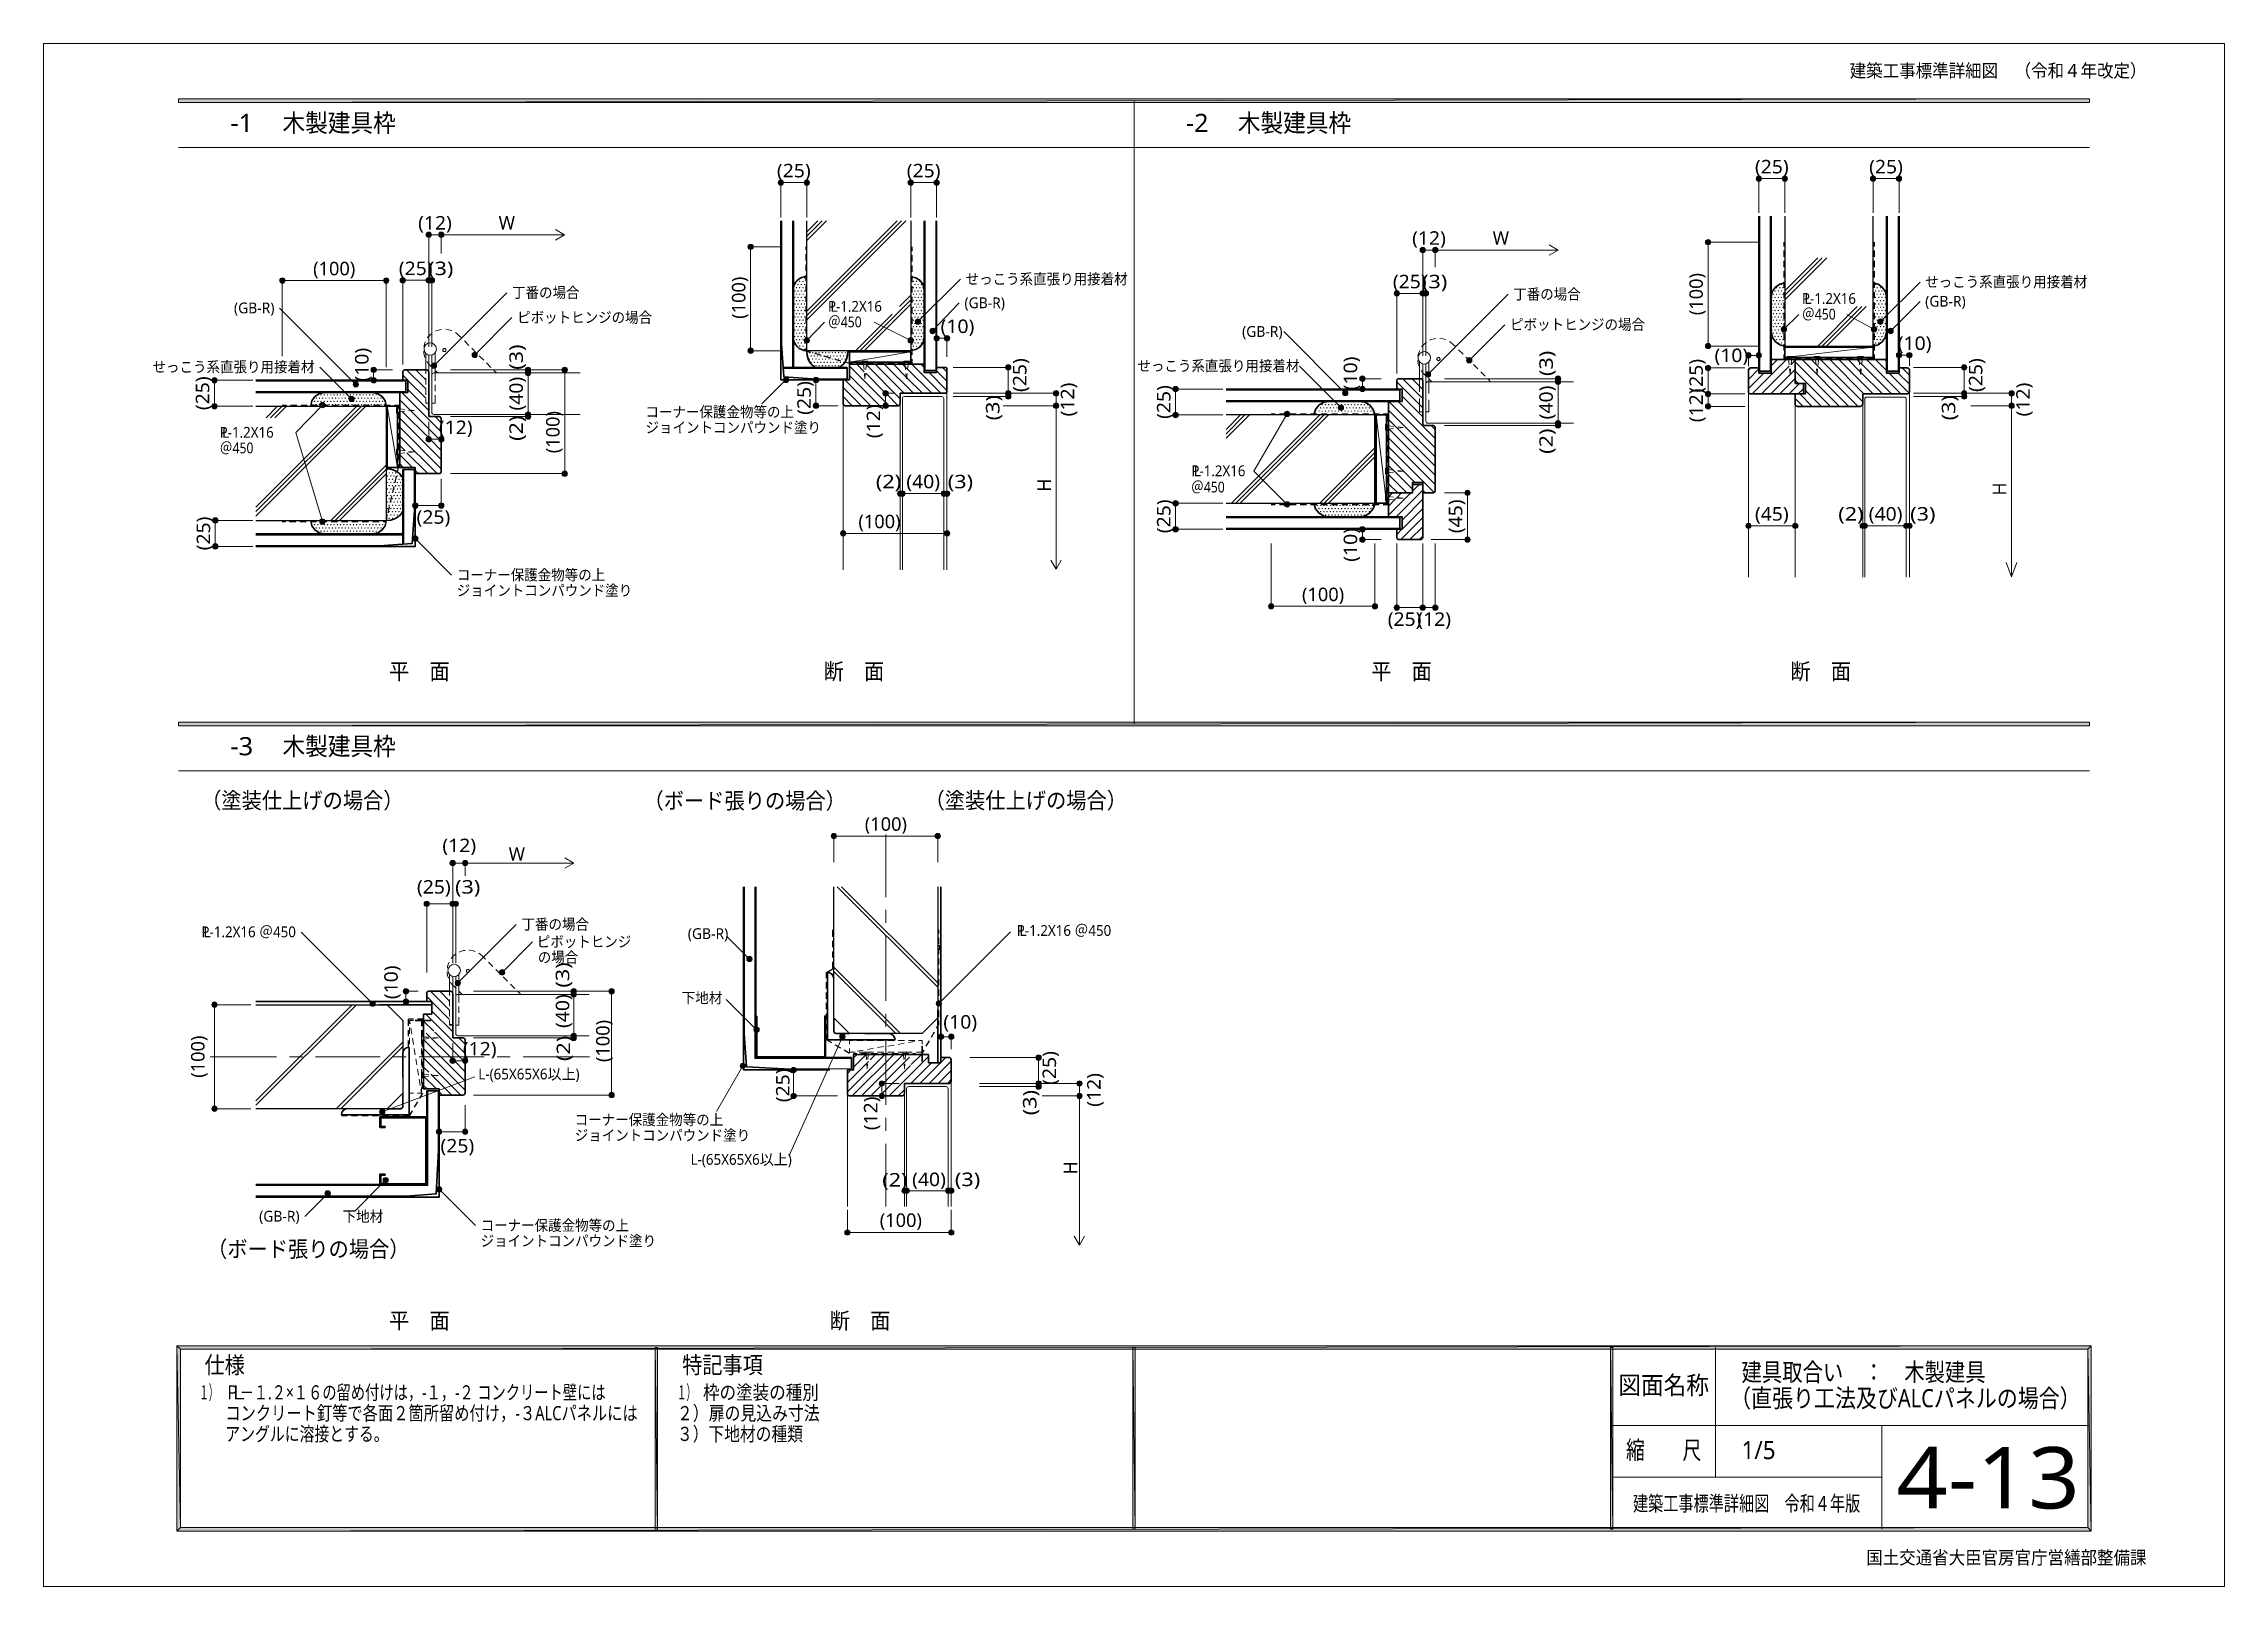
# Model space of a CAD drawing. Header units: millimetres. Extents: x 0 to 420, y 0 to 297.
import ezdxf
from ezdxf.enums import TextEntityAlignment as Align

# ---------------------------------------------------------------- set-up
doc = ezdxf.new("R2010")
doc.units = ezdxf.units.MM
doc.styles.add('kst32b', font='NotoSansJP-Variable.ttf')

msp = doc.modelspace()

# ---------------------------------------------------------------- texts
at = {"style": 'kst32b'}
for s, height, p, p2 in [('建築工事標準詳細図\u3000（令和４年改定）', 2.54, (348.01, 290.49), (405.16, 290.49)), ('-1', 3.491, (36.17, 279.97), (40.54, 279.97)), ('木製建具枠', 3.491, (46.19, 279.97), (68, 279.97)), ('-2', 3.491, (220.18, 279.97), (224.54, 279.97)), ('木製建具枠', 3.491, (230.17, 279.97), (251.98, 279.97)), ('(25)', 2.599, (141.41, 271.23), (147.91, 271.23)), ('(25)', 2.599, (166.41, 271.23), (172.91, 271.23)), ('(25)', 2.599, (329.76, 271.99), (336.25, 271.99)), ('(25)', 2.599, (351.75, 271.99), (358.24, 271.99)), ('(12)', 2.599, (72.31, 261.18), (78.8, 261.18)), ('(12)', 2.599, (263.74, 258.25), (270.23, 258.25)), ('(100)', 2.599, (52.09, 252.37), (60.21, 252.37)), ('(25)', 2.599, (68.6, 252.41), (75.1, 252.41)), ('(3)', 2.599, (74.23, 252.41), (79.1, 252.41)), ('せっこう系直張り用接着材', 2.0791, (177.76, 250.63), (208.94, 250.63)), ('(25)', 2.599, (260.03, 249.87), (266.53, 249.87)), ('(3)', 2.599, (265.64, 249.87), (270.51, 249.87)), ('(100)', 2.599, (319.72, 244.69), (319.72, 252.81)), ('せっこう系直張り用接着材', 2.0791, (362.54, 250.08), (393.73, 250.08)), ('丁番の場合', 2.079, (90.4, 248.01), (103.4, 248.01)), ('(100)', 2.599, (135.34, 243.99), (135.34, 252.11)), ('(GB-R)', 2.079, (177.52, 246.04), (185.32, 246.04)), ('丁番の場合', 2.079, (283.21, 247.71), (296.2, 247.71)), ('P-1.2X16', 2.079, (338.81, 246.87), (349.21, 246.87)), ('(GB-R)', 2.079, (362.54, 246.34), (370.34, 246.34)), ('(GB-R)', 2.079, (36.85, 245.05), (44.65, 245.05)), ('ピボットヒンジの場合', 2.079, (91.38, 243.23), (117.37, 243.23)), ('＠450', 2.079, (151.24, 242.36), (157.73, 242.36)), ('P-1.2X16', 2.079, (151.24, 245.36), (161.63, 245.36)), ('(10)', 2.599, (172.93, 241.26), (179.43, 241.26)), ('ピボットヒンジの場合', 2.079, (282.6, 241.87), (308.59, 241.87)), ('＠450', 2.079, (338.81, 243.86), (345.31, 243.86)), ('(GB-R)', 2.079, (230.99, 240.52), (238.79, 240.52)), ('(10)', 2.599, (357.25, 238), (363.75, 238)), ('せっこう系直張り用接着材', 2.0791, (21.17, 233.7), (52.35, 233.7)), ('(10)', 2.599, (62.76, 231.92), (62.76, 238.42)), ('(3)', 2.599, (92.48, 234.19), (92.48, 239.06)), ('(25)', 2.599, (189.46, 229.91), (189.46, 236.41)), ('せっこう系直張り用接着材', 2.0791, (210.84, 233.91), (242.03, 233.91)), ('(10)', 2.599, (253.15, 230.23), (253.15, 236.73)), ('(3)', 2.599, (290.83, 232.98), (290.83, 237.85)), ('(25)', 2.599, (319.72, 229.79), (319.72, 236.28)), ('(10)', 2.599, (321.97, 235.67), (328.46, 235.67)), ('(25)', 2.599, (373.55, 229.91), (373.55, 236.41)), ('(25)', 2.599, (32.09, 226.42), (32.09, 232.92)), ('(40)', 2.599, (92.48, 226.34), (92.48, 232.83)), ('(25)', 2.599, (147.93, 225.51), (147.93, 232.01)), ('(12)', 2.599, (198.67, 225.21), (198.67, 231.71)), ('(25)', 2.599, (217.19, 224.73), (217.19, 231.22)), ('(40)', 2.599, (290.83, 224.64), (290.83, 231.14)), ('(12)', 2.599, (382.67, 225.21), (382.67, 231.71)), ('コーナー保護金物等の上', 2.0791, (116.1, 225.04), (144.69, 225.04)), ('(12)', 2.599, (161.29, 221.02), (161.29, 227.52)), ('(3)', 2.599, (184.26, 224.45), (184.26, 229.32)), ('(12)', 2.599, (319.72, 224.09), (319.72, 230.59)), ('(3)', 2.599, (368.34, 224.45), (368.34, 229.32)), ('P-1.2X16', 2.079, (34.1, 221.11), (44.5, 221.11)), ('(12)', 2.599, (76.31, 221.81), (82.8, 221.81)), ('(2)', 2.599, (92.48, 220.49), (92.48, 225.37)), ('(100)', 2.599, (99.55, 218.12), (99.55, 226.24)), ('ジョイントコンパウンド塗り', 2.0791, (116.1, 222.04), (149.89, 222.04)), ('(2)', 2.599, (290.83, 218), (290.83, 222.87)), ('＠450', 2.079, (34.1, 218.1), (40.6, 218.1)), ('P-1.2X16', 2.079, (221.23, 213.7), (231.63, 213.7)), ('(2)', 2.599, (160.46, 211.37), (165.34, 211.37)), ('(40)', 2.599, (166.33, 211.37), (172.82, 211.37)), ('(3)', 2.599, (174.31, 211.37), (179.18, 211.37)), ('＠450', 2.079, (221.15, 210.57), (227.65, 210.57)), ('(25)', 2.599, (72.01, 204.55), (78.51, 204.55)), ('(100)', 2.599, (157.1, 203.69), (165.22, 203.69)), ('(25)', 2.599, (217.19, 202.73), (217.19, 209.23)), ('(45)', 2.599, (273.39, 202.73), (273.39, 209.23)), ('(45)', 2.599, (329.76, 205.15), (336.25, 205.15)), ('(2)', 2.599, (345.8, 205.15), (350.67, 205.15)), ('(40)', 2.599, (351.66, 205.15), (358.16, 205.15)), ('(3)', 2.599, (359.64, 205.15), (364.52, 205.15)), ('(25)', 2.599, (32.26, 199.43), (32.26, 205.93)), ('(10)', 2.599, (253.15, 197.23), (253.15, 203.73)), ('コーナー保護金物等の上', 2.0791, (79.76, 193.67), (108.34, 193.67)), ('ジョイントコンパウンド塗り', 2.0791, (79.76, 190.67), (113.54, 190.67)), ('(100)', 2.599, (242.53, 189.65), (250.65, 189.65)), ('(25)', 2.599, (259.04, 184.89), (265.53, 184.89)), ('(12)', 2.599, (264.73, 184.89), (271.23, 184.89)), ('平\u3000面', 3.119, (66.72, 174.58), (78.41, 174.58)), ('断\u3000面', 3.119, (150.39, 174.58), (162.08, 174.58)), ('平\u3000面', 3.119, (255.84, 174.58), (267.54, 174.58)), ('断\u3000面', 3.119, (336.55, 174.58), (348.25, 174.58)), ('木製建具枠', 3.491, (46.19, 159.98), (68, 159.98)), ('-3', 3.491, (36.17, 159.98), (40.54, 159.98)), ('（塗装仕上げの場合）', 3.119, (30.52, 149.73), (69.51, 149.73)), ('（ボード張りの場合）', 3.119, (115.72, 149.67), (154.7, 149.67)), ('（塗装仕上げの場合）', 3.119, (169.84, 149.73), (208.83, 149.73)), ('(100)', 2.599, (158.33, 145.44), (166.45, 145.44)), ('(12)', 2.599, (76.98, 141.33), (83.48, 141.33)), ('(25)', 2.599, (72.09, 133.35), (78.59, 133.35)), ('(3)', 2.599, (79.42, 133.35), (84.29, 133.35)), ('P-1.2X16 ＠450', 2.0791, (30.59, 124.95), (48.78, 124.95)), ('丁番の場合', 2.079, (92.22, 126.41), (105.22, 126.41)), ('(GB-R)', 2.079, (124.25, 124.61), (132.05, 124.61)), ('P-1.2X16 ＠450', 2.0791, (187.6, 125.22), (205.79, 125.22)), ('の場合', 2.079, (95.36, 120.06), (103.15, 120.06)), ('ピボットヒンジ', 2.079, (95.17, 123.06), (113.36, 123.06)), ('(10)', 2.599, (68.39, 113.03), (68.39, 119.53)), ('(3)', 2.599, (101.41, 115.25), (101.41, 120.13)), ('(40)', 2.599, (101.41, 107.48), (101.41, 113.98)), ('下地材', 2.079, (123.08, 112.25), (130.88, 112.25)), ('(10)', 2.599, (173.46, 107.36), (179.96, 107.36)), ('(100)', 2.599, (31.18, 97.9), (31.18, 106.02)), ('(2)', 2.599, (101.58, 101.11), (101.58, 105.99)), ('(100)', 2.599, (109.18, 100.92), (109.18, 109.04)), ('(12)', 2.599, (80.92, 102.19), (87.42, 102.19)), ('(25)', 2.599, (195.16, 96.54), (195.16, 103.04)), ('L-(65X65X6以上)', 2.0791, (83.9, 97.58), (103.4, 97.58)), ('(25)', 2.599, (143.83, 93.2), (143.83, 99.69)), ('(12)', 2.599, (203.75, 92.31), (203.75, 98.81)), ('(12)', 2.599, (160.76, 87.8), (160.76, 94.3)), ('(3)', 2.599, (191.39, 90.68), (191.39, 95.55)), ('コーナー保護金物等の上', 2.0791, (102.47, 88.79), (131.06, 88.79)), ('(25)', 2.599, (76.62, 83.52), (83.12, 83.52)), ('ジョイントコンパウンド塗り', 2.0791, (102.47, 85.79), (136.25, 85.79)), ('L-(65X65X6以上)', 2.0791, (124.78, 81.15), (144.27, 81.15)), ('(2)', 2.599, (161.69, 76.96), (166.57, 76.96)), ('(40)', 2.599, (167.45, 77.05), (173.95, 77.05)), ('(3)', 2.599, (175.68, 77.05), (180.56, 77.05)), ('(GB-R)', 2.079, (41.7, 70.21), (49.49, 70.21)), ('下地材', 2.079, (57.79, 70.19), (65.58, 70.19)), ('(100)', 2.599, (161.21, 69.19), (169.33, 69.19)), ('ジョイントコンパウンド塗り', 2.0791, (84.35, 65.47), (118.14, 65.47)), ('コーナー保護金物等の上', 2.0791, (84.35, 68.45), (112.94, 68.45)), ('（ボード張りの場合）', 3.119, (31.67, 63.37), (70.65, 63.37)), ('平\u3000面', 3.119, (66.72, 49.59), (78.41, 49.59)), ('断\u3000面', 3.119, (151.55, 49.59), (163.25, 49.59)), ('仕様', 3.273, (31.18, 40.98), (38.94, 40.98)), ('特記事項', 3.273, (123.17, 40.98), (138.69, 40.98)), ('建具取合い\u3000：\u3000木製建具', 3.4908, (327.17, 39.5), (374.18, 39.5)), ('１）', 2.728, (30.18, 35.98), (33.81, 35.98)), ('Ｐ－１.２×１６の留め付けは，-１，-２ コンクリート壁には', 2.7278, (35.18, 35.98), (108.42, 35.98)), ('１）', 2.728, (122.17, 35.98), (125.8, 35.98)), ('枠の塗装の種別', 2.728, (127.17, 35.98), (149.48, 35.98)), ('図面名称', 3.491, (303.45, 36.98), (320.9, 36.98)), ('（直張り工法及びALCパネルの場合）', 3.4908, (324.97, 34.48), (392.49, 34.48)), ('コンクリート釘等で各面２箇所留め付け，-３ALCパネルには', 2.7278, (35.18, 31.98), (114.6, 31.98)), ('２）扉の見込み寸法', 2.728, (122.17, 31.98), (149.64, 31.98)), ('アングルに溶接とする。', 2.7278, (35.18, 27.98), (66.63, 27.98)), ('３）下地材の種類', 2.728, (122.17, 27.98), (146.41, 27.98)), ('縮\u3000\u3000尺', 3.491, (304.91, 24.49), (319.43, 24.49)), ('1/5', 3.491, (327.17, 24.49), (333.72, 24.49)), ('4-13', 11.831, (357.02, 14.99), (392.31, 14.99)), ('建築工事標準詳細図\u3000令和４年版', 2.919, (306.26, 14.5), (350.04, 14.5)), ('国土交通省大臣官房官庁営繕部整備課', 2.54, (351.18, 4.27), (405.16, 4.27))]:
    msp.add_text(s, height=height, dxfattribs=at).set_placement(p, p2, align=Align.FIT)
for s, height, p in [('W', 2.6, (87.82, 261.18)), ('W', 2.6, (279.25, 258.25)), ('L', 2.08, (339.26, 246.87)), ('L', 2.08, (151.68, 245.36)), ('L', 2.08, (34.54, 221.11)), ('L', 2.08, (221.68, 213.7)), ('W', 2.6, (89.75, 139.68)), ('L', 2.08, (30.97, 124.95)), ('L', 2.08, (188.07, 125.22)), ('Ｌ', 2.73, (35.92, 35.98))]:
    msp.add_text(s, height=height, dxfattribs=at).set_placement(p)
for p in [(194.18, 210.71), (378.16, 209.99), (199.24, 79.31)]:
    msp.add_text('H', height=2.6, rotation=90, dxfattribs=at).set_placement(p)

# ---------------------------------------------------------------- hatches: boundary and pattern name
h = msp.add_hatch(color=7)
h.paths.add_polyline_path([(394.17, 285.62), (394.17, 286.32), (26.18, 285.62), (394.17, 285.62)])
h.paths.add_polyline_path([(394.17, 286.32), (26.18, 285.62), (26.18, 286.32), (394.17, 286.32)])
h = msp.add_hatch(color=7)
h.paths.add_polyline_path([(141.69, 270.43), (141.65, 270.23), (142.18, 270.23), (141.69, 270.43)])
h.paths.add_polyline_path([(141.65, 270.23), (142.18, 270.23), (141.69, 270.04), (141.65, 270.23)])
h.paths.add_polyline_path([(142.18, 270.23), (141.69, 270.04), (141.82, 269.88), (142.18, 270.23)])
h = msp.add_hatch(color=7)
h.paths.add_polyline_path([(142.18, 270.74), (141.96, 270.7), (142.18, 270.23), (142.18, 270.74)])
h.paths.add_polyline_path([(141.96, 270.7), (142.18, 270.23), (141.82, 270.59), (141.96, 270.7)])
h.paths.add_polyline_path([(142.18, 270.23), (141.82, 270.59), (141.69, 270.43), (142.18, 270.23)])
h = msp.add_hatch(color=7)
h.paths.add_polyline_path([(141.82, 269.88), (141.96, 269.75), (142.18, 270.23), (141.82, 269.88)])
h.paths.add_polyline_path([(141.96, 269.75), (142.18, 270.23), (142.18, 269.73), (141.96, 269.75)])
h.paths.add_polyline_path([(142.18, 270.23), (142.18, 269.73), (142.37, 269.75), (142.18, 270.23)])
for points in [[(142.37, 270.7), (142.18, 270.74), (142.18, 270.23), (142.37, 270.7)], [(146.98, 269.75), (147.17, 269.73), (147.17, 270.23), (146.98, 269.75)], [(167.36, 270.7), (167.17, 270.74), (167.17, 270.23), (167.36, 270.7)], [(171.98, 269.75), (172.17, 269.73), (172.17, 270.23), (171.98, 269.75)], [(330.71, 271.46), (330.52, 271.5), (330.52, 270.98), (330.71, 271.46)], [(335.3, 270.51), (335.51, 270.47), (335.51, 270.98), (335.3, 270.51)], [(352.7, 271.46), (352.51, 271.5), (352.51, 270.98), (352.7, 271.46)], [(357.31, 270.51), (357.51, 270.47), (357.51, 270.98), (357.31, 270.51)], [(74.55, 260.65), (74.36, 260.69), (74.36, 260.18), (74.55, 260.65)], [(76.96, 260.65), (76.75, 260.69), (76.75, 260.18), (76.96, 260.65)], [(135.87, 258.04), (135.83, 257.85), (136.33, 257.85), (135.87, 258.04)], [(265.6, 256.77), (265.79, 256.73), (265.79, 257.24), (265.6, 256.77)], [(267.99, 256.77), (268.18, 256.73), (268.18, 257.24), (267.99, 256.77)], [(321.18, 258.55), (321.23, 258.74), (320.72, 258.74), (321.18, 258.55)], [(45.97, 250.89), (46.16, 250.87), (46.16, 251.38), (45.97, 250.89)], [(65.96, 250.89), (66.17, 250.87), (66.17, 251.38), (65.96, 250.89)], [(69.17, 250.93), (69.36, 250.89), (69.36, 251.42), (69.17, 250.93)], [(74.17, 250.93), (74.36, 250.89), (74.36, 251.42), (74.17, 250.93)], [(74.76, 250.93), (74.95, 250.89), (74.95, 251.42), (74.76, 250.93)], [(144.86, 250.66), (144.84, 250.63), (144.82, 250.61), (144.84, 250.59), (144.86, 250.57), (144.89, 250.59), (144.91, 250.61), (144.89, 250.63), (144.86, 250.66)], [(144.86, 249.41), (144.84, 249.39), (144.82, 249.36), (144.84, 249.34), (144.86, 249.32), (144.89, 249.34), (144.91, 249.36), (144.89, 249.39), (144.86, 249.41)], [(144.86, 248.16), (144.84, 248.14), (144.82, 248.12), (144.84, 248.09), (144.86, 248.07), (144.89, 248.09), (144.91, 248.12), (144.89, 248.14), (144.86, 248.16)], [(145.18, 250.02), (145.16, 250), (145.14, 249.98), (145.16, 249.96), (145.18, 249.94), (145.2, 249.96), (145.22, 249.98), (145.2, 250), (145.18, 250.02)], [(145.18, 248.77), (145.16, 248.75), (145.14, 248.73), (145.16, 248.71), (145.18, 248.69), (145.2, 248.71), (145.22, 248.73), (145.2, 248.75), (145.18, 248.77)], [(145.48, 250.66), (145.46, 250.63), (145.44, 250.61), (145.46, 250.59), (145.48, 250.57), (145.5, 250.59), (145.52, 250.61), (145.5, 250.63), (145.48, 250.66)], [(145.48, 249.41), (145.46, 249.39), (145.44, 249.36), (145.46, 249.34), (145.48, 249.32), (145.5, 249.34), (145.52, 249.36), (145.5, 249.39), (145.48, 249.41)], [(145.48, 248.16), (145.46, 248.14), (145.44, 248.12), (145.46, 248.09), (145.48, 248.07), (145.5, 248.09), (145.52, 248.12), (145.5, 248.14), (145.48, 248.16)], [(145.8, 251.27), (145.77, 251.25), (145.75, 251.23), (145.77, 251.21), (145.8, 251.18), (145.82, 251.21), (145.84, 251.23), (145.82, 251.25), (145.8, 251.27)], [(145.8, 250.02), (145.77, 250), (145.75, 249.98), (145.77, 249.96), (145.8, 249.94), (145.82, 249.96), (145.84, 249.98), (145.82, 250), (145.8, 250.02)], [(145.8, 248.77), (145.77, 248.75), (145.75, 248.73), (145.77, 248.71), (145.8, 248.69), (145.82, 248.71), (145.84, 248.73), (145.82, 248.75), (145.8, 248.77)], [(146.11, 251.9), (146.09, 251.88), (146.07, 251.86), (146.09, 251.84), (146.11, 251.82), (146.13, 251.84), (146.16, 251.86), (146.13, 251.88), (146.11, 251.9)], [(146.11, 250.66), (146.09, 250.63), (146.07, 250.61), (146.09, 250.59), (146.11, 250.57), (146.13, 250.59), (146.16, 250.61), (146.13, 250.63), (146.11, 250.66)], [(146.11, 249.41), (146.09, 249.39), (146.07, 249.36), (146.09, 249.34), (146.11, 249.32), (146.13, 249.34), (146.16, 249.36), (146.13, 249.39), (146.11, 249.41)], [(146.11, 248.16), (146.09, 248.14), (146.07, 248.12), (146.09, 248.09), (146.11, 248.07), (146.13, 248.09), (146.16, 248.12), (146.13, 248.14), (146.11, 248.16)], [(146.43, 251.27), (146.41, 251.25), (146.39, 251.23), (146.41, 251.21), (146.43, 251.18), (146.45, 251.21), (146.47, 251.23), (146.45, 251.25), (146.43, 251.27)], [(146.43, 250.02), (146.41, 250), (146.39, 249.98), (146.41, 249.96), (146.43, 249.94), (146.45, 249.96), (146.47, 249.98), (146.45, 250), (146.43, 250.02)], [(146.43, 248.77), (146.41, 248.75), (146.39, 248.73), (146.41, 248.71), (146.43, 248.69), (146.45, 248.71), (146.47, 248.73), (146.45, 248.75), (146.43, 248.77)], [(146.75, 251.9), (146.73, 251.88), (146.71, 251.86), (146.73, 251.84), (146.75, 251.82), (146.77, 251.84), (146.79, 251.86), (146.77, 251.88), (146.75, 251.9)], [(146.75, 250.66), (146.73, 250.63), (146.71, 250.61), (146.73, 250.59), (146.75, 250.57), (146.77, 250.59), (146.79, 250.61), (146.77, 250.63), (146.75, 250.66)], [(146.75, 249.41), (146.73, 249.39), (146.71, 249.36), (146.73, 249.34), (146.75, 249.32), (146.77, 249.34), (146.79, 249.36), (146.77, 249.39), (146.75, 249.41)], [(146.75, 248.16), (146.73, 248.14), (146.71, 248.12), (146.73, 248.09), (146.75, 248.07), (146.77, 248.09), (146.79, 248.12), (146.77, 248.14), (146.75, 248.16)], [(167.68, 251.27), (167.66, 251.25), (167.64, 251.23), (167.66, 251.21), (167.68, 251.18), (167.7, 251.21), (167.72, 251.23), (167.7, 251.25), (167.68, 251.27)], [(167.68, 250.02), (167.66, 250), (167.64, 249.98), (167.66, 249.96), (167.68, 249.94), (167.7, 249.96), (167.72, 249.98), (167.7, 250), (167.68, 250.02)], [(167.68, 248.77), (167.66, 248.75), (167.64, 248.73), (167.66, 248.71), (167.68, 248.69), (167.7, 248.71), (167.72, 248.73), (167.7, 248.75), (167.68, 248.77)], [(167.98, 251.9), (167.96, 251.88), (167.94, 251.86), (167.96, 251.84), (167.98, 251.82), (168, 251.84), (168.02, 251.86), (168, 251.88), (167.98, 251.9)], [(167.98, 250.66), (167.96, 250.63), (167.94, 250.61), (167.96, 250.59), (167.98, 250.57), (168, 250.59), (168.02, 250.61), (168, 250.63), (167.98, 250.66)], [(167.98, 249.41), (167.96, 249.39), (167.94, 249.36), (167.96, 249.34), (167.98, 249.32), (168, 249.34), (168.02, 249.36), (168, 249.39), (167.98, 249.41)], [(167.98, 248.16), (167.96, 248.14), (167.94, 248.12), (167.96, 248.09), (167.98, 248.07), (168, 248.09), (168.02, 248.12), (168, 248.14), (167.98, 248.16)], [(168.3, 251.27), (168.27, 251.25), (168.25, 251.23), (168.27, 251.21), (168.3, 251.18), (168.32, 251.21), (168.34, 251.23), (168.32, 251.25), (168.3, 251.27)], [(168.3, 250.02), (168.27, 250), (168.25, 249.98), (168.27, 249.96), (168.3, 249.94), (168.32, 249.96), (168.34, 249.98), (168.32, 250), (168.3, 250.02)], [(168.3, 248.77), (168.27, 248.75), (168.25, 248.73), (168.27, 248.71), (168.3, 248.69), (168.32, 248.71), (168.34, 248.73), (168.32, 248.75), (168.3, 248.77)], [(168.61, 250.66), (168.59, 250.63), (168.57, 250.61), (168.59, 250.59), (168.61, 250.57), (168.63, 250.59), (168.66, 250.61), (168.63, 250.63), (168.61, 250.66)], [(168.61, 249.41), (168.59, 249.39), (168.57, 249.36), (168.59, 249.34), (168.61, 249.32), (168.63, 249.34), (168.66, 249.36), (168.63, 249.39), (168.61, 249.41)], [(168.61, 248.16), (168.59, 248.14), (168.57, 248.12), (168.59, 248.09), (168.61, 248.07), (168.63, 248.09), (168.66, 248.12), (168.63, 248.14), (168.61, 248.16)], [(168.93, 251.27), (168.91, 251.25), (168.89, 251.23), (168.91, 251.21), (168.93, 251.18), (168.95, 251.21), (168.97, 251.23), (168.95, 251.25), (168.93, 251.27)], [(168.93, 250.02), (168.91, 250), (168.89, 249.98), (168.91, 249.96), (168.93, 249.94), (168.95, 249.96), (168.97, 249.98), (168.95, 250), (168.93, 250.02)], [(168.93, 248.77), (168.91, 248.75), (168.89, 248.73), (168.91, 248.71), (168.93, 248.69), (168.95, 248.71), (168.97, 248.73), (168.95, 248.75), (168.93, 248.77)], [(169.23, 250.66), (169.21, 250.63), (169.19, 250.61), (169.21, 250.59), (169.23, 250.57), (169.25, 250.59), (169.27, 250.61), (169.25, 250.63), (169.23, 250.66)], [(169.23, 249.41), (169.21, 249.39), (169.19, 249.36), (169.21, 249.34), (169.23, 249.32), (169.25, 249.34), (169.27, 249.36), (169.25, 249.39), (169.23, 249.41)], [(169.23, 248.16), (169.21, 248.14), (169.19, 248.12), (169.21, 248.09), (169.23, 248.07), (169.25, 248.09), (169.27, 248.12), (169.25, 248.14), (169.23, 248.16)], [(169.55, 250.02), (169.52, 250), (169.5, 249.98), (169.52, 249.96), (169.55, 249.94), (169.57, 249.96), (169.59, 249.98), (169.57, 250), (169.55, 250.02)], [(169.55, 248.77), (169.52, 248.75), (169.5, 248.73), (169.52, 248.71), (169.55, 248.69), (169.57, 248.71), (169.59, 248.73), (169.57, 248.75), (169.55, 248.77)], [(260.58, 248.41), (260.79, 248.37), (260.79, 248.88), (260.58, 248.41)], [(265.6, 248.41), (265.79, 248.37), (265.79, 248.88), (265.6, 248.41)], [(266.19, 248.41), (266.38, 248.37), (266.38, 248.88), (266.19, 248.41)], [(332.99, 248.16), (332.97, 248.14), (332.95, 248.12), (332.97, 248.09), (332.99, 248.07), (333.02, 248.09), (333.04, 248.12), (333.02, 248.14), (332.99, 248.16)], [(333.29, 248.77), (333.27, 248.75), (333.25, 248.73), (333.27, 248.71), (333.29, 248.69), (333.31, 248.71), (333.33, 248.73), (333.31, 248.75), (333.29, 248.77)], [(333.61, 249.41), (333.59, 249.39), (333.57, 249.36), (333.59, 249.34), (333.61, 249.32), (333.63, 249.34), (333.65, 249.36), (333.63, 249.39), (333.61, 249.41)], [(333.61, 248.16), (333.59, 248.14), (333.57, 248.12), (333.59, 248.09), (333.61, 248.07), (333.63, 248.09), (333.65, 248.12), (333.63, 248.14), (333.61, 248.16)], [(333.93, 250.02), (333.9, 250), (333.88, 249.98), (333.9, 249.96), (333.93, 249.94), (333.95, 249.96), (333.97, 249.98), (333.95, 250), (333.93, 250.02)], [(333.93, 248.77), (333.9, 248.75), (333.88, 248.73), (333.9, 248.71), (333.93, 248.69), (333.95, 248.71), (333.97, 248.73), (333.95, 248.75), (333.93, 248.77)], [(334.24, 249.41), (334.22, 249.39), (334.2, 249.36), (334.22, 249.34), (334.24, 249.32), (334.26, 249.34), (334.29, 249.36), (334.26, 249.39), (334.24, 249.41)], [(334.24, 248.16), (334.22, 248.14), (334.2, 248.12), (334.22, 248.09), (334.24, 248.07), (334.26, 248.09), (334.29, 248.12), (334.26, 248.14), (334.24, 248.16)], [(334.54, 250.02), (334.52, 250), (334.5, 249.98), (334.52, 249.96), (334.54, 249.94), (334.56, 249.96), (334.58, 249.98), (334.56, 250), (334.54, 250.02)], [(334.54, 248.77), (334.52, 248.75), (334.5, 248.73), (334.52, 248.71), (334.54, 248.69), (334.56, 248.71), (334.58, 248.73), (334.56, 248.75), (334.54, 248.77)], [(334.86, 250.66), (334.84, 250.63), (334.81, 250.61), (334.84, 250.59), (334.86, 250.57), (334.88, 250.59), (334.9, 250.61), (334.88, 250.63), (334.86, 250.66)], [(334.86, 249.41), (334.84, 249.39), (334.81, 249.36), (334.84, 249.34), (334.86, 249.32), (334.88, 249.34), (334.9, 249.36), (334.88, 249.39), (334.86, 249.41)], [(334.86, 248.16), (334.84, 248.14), (334.81, 248.12), (334.84, 248.09), (334.86, 248.07), (334.88, 248.09), (334.9, 248.12), (334.88, 248.14), (334.86, 248.16)], [(335.17, 250.02), (335.15, 250), (335.13, 249.98), (335.15, 249.96), (335.17, 249.94), (335.2, 249.96), (335.22, 249.98), (335.2, 250), (335.17, 250.02)], [(335.17, 248.77), (335.15, 248.75), (335.13, 248.73), (335.15, 248.71), (335.17, 248.69), (335.2, 248.71), (335.22, 248.73), (335.2, 248.75), (335.17, 248.77)], [(352.98, 250.66), (352.95, 250.63), (352.93, 250.61), (352.95, 250.59), (352.98, 250.57), (353, 250.59), (353.02, 250.61), (353, 250.63), (352.98, 250.66)], [(352.98, 249.41), (352.95, 249.39), (352.93, 249.36), (352.95, 249.34), (352.98, 249.32), (353, 249.34), (353.02, 249.36), (353, 249.39), (352.98, 249.41)], [(352.98, 248.16), (352.95, 248.14), (352.93, 248.12), (352.95, 248.09), (352.98, 248.07), (353, 248.09), (353.02, 248.12), (353, 248.14), (352.98, 248.16)], [(353.29, 250.02), (353.27, 250), (353.25, 249.98), (353.27, 249.96), (353.29, 249.94), (353.31, 249.96), (353.34, 249.98), (353.31, 250), (353.29, 250.02)], [(353.29, 248.77), (353.27, 248.75), (353.25, 248.73), (353.27, 248.71), (353.29, 248.69), (353.31, 248.71), (353.34, 248.73), (353.31, 248.75), (353.29, 248.77)], [(353.61, 249.41), (353.59, 249.39), (353.57, 249.36), (353.59, 249.34), (353.61, 249.32), (353.63, 249.34), (353.65, 249.36), (353.63, 249.39), (353.61, 249.41)], [(353.61, 248.16), (353.59, 248.14), (353.57, 248.12), (353.59, 248.09), (353.61, 248.07), (353.63, 248.09), (353.65, 248.12), (353.63, 248.14), (353.61, 248.16)], [(353.93, 250.02), (353.91, 250), (353.89, 249.98), (353.91, 249.96), (353.93, 249.94), (353.95, 249.96), (353.97, 249.98), (353.95, 250), (353.93, 250.02)], [(353.93, 248.77), (353.91, 248.75), (353.89, 248.73), (353.91, 248.71), (353.93, 248.69), (353.95, 248.71), (353.97, 248.73), (353.95, 248.75), (353.93, 248.77)], [(354.22, 249.41), (354.2, 249.39), (354.18, 249.36), (354.2, 249.34), (354.22, 249.32), (354.25, 249.34), (354.27, 249.36), (354.25, 249.39), (354.22, 249.41)], [(354.22, 248.16), (354.2, 248.14), (354.18, 248.12), (354.2, 248.09), (354.22, 248.07), (354.25, 248.09), (354.27, 248.12), (354.25, 248.14), (354.22, 248.16)], [(354.54, 248.77), (354.52, 248.75), (354.5, 248.73), (354.52, 248.71), (354.54, 248.69), (354.56, 248.71), (354.58, 248.73), (354.56, 248.75), (354.54, 248.77)], [(354.86, 248.16), (354.84, 248.14), (354.82, 248.12), (354.84, 248.09), (354.86, 248.07), (354.88, 248.09), (354.9, 248.12), (354.88, 248.14), (354.86, 248.16)], [(144.86, 246.89), (144.84, 246.87), (144.82, 246.85), (144.84, 246.82), (144.86, 246.8), (144.89, 246.82), (144.91, 246.85), (144.89, 246.87), (144.86, 246.89)], [(144.86, 245.64), (144.84, 245.62), (144.82, 245.6), (144.84, 245.58), (144.86, 245.55), (144.89, 245.58), (144.91, 245.6), (144.89, 245.62), (144.86, 245.64)], [(144.86, 244.39), (144.84, 244.37), (144.82, 244.35), (144.84, 244.33), (144.86, 244.31), (144.89, 244.33), (144.91, 244.35), (144.89, 244.37), (144.86, 244.39)], [(145.18, 247.52), (145.16, 247.5), (145.14, 247.48), (145.16, 247.46), (145.18, 247.44), (145.2, 247.46), (145.22, 247.48), (145.2, 247.5), (145.18, 247.52)], [(145.18, 246.27), (145.16, 246.25), (145.14, 246.23), (145.16, 246.21), (145.18, 246.19), (145.2, 246.21), (145.22, 246.23), (145.2, 246.25), (145.18, 246.27)], [(145.18, 245.03), (145.16, 245), (145.14, 244.98), (145.16, 244.96), (145.18, 244.94), (145.2, 244.96), (145.22, 244.98), (145.2, 245), (145.18, 245.03)], [(145.18, 243.78), (145.16, 243.76), (145.14, 243.73), (145.16, 243.71), (145.18, 243.69), (145.2, 243.71), (145.22, 243.73), (145.2, 243.76), (145.18, 243.78)], [(145.48, 246.89), (145.46, 246.87), (145.44, 246.85), (145.46, 246.82), (145.48, 246.8), (145.5, 246.82), (145.52, 246.85), (145.5, 246.87), (145.48, 246.89)], [(145.48, 245.64), (145.46, 245.62), (145.44, 245.6), (145.46, 245.58), (145.48, 245.55), (145.5, 245.58), (145.52, 245.6), (145.5, 245.62), (145.48, 245.64)], [(145.48, 244.39), (145.46, 244.37), (145.44, 244.35), (145.46, 244.33), (145.48, 244.31), (145.5, 244.33), (145.52, 244.35), (145.5, 244.37), (145.48, 244.39)], [(145.8, 247.52), (145.77, 247.5), (145.75, 247.48), (145.77, 247.46), (145.8, 247.44), (145.82, 247.46), (145.84, 247.48), (145.82, 247.5), (145.8, 247.52)], [(145.8, 246.27), (145.77, 246.25), (145.75, 246.23), (145.77, 246.21), (145.8, 246.19), (145.82, 246.21), (145.84, 246.23), (145.82, 246.25), (145.8, 246.27)], [(145.8, 245.03), (145.77, 245), (145.75, 244.98), (145.77, 244.96), (145.8, 244.94), (145.82, 244.96), (145.84, 244.98), (145.82, 245), (145.8, 245.03)], [(145.8, 243.78), (145.77, 243.76), (145.75, 243.73), (145.77, 243.71), (145.8, 243.69), (145.82, 243.71), (145.84, 243.73), (145.82, 243.76), (145.8, 243.78)], [(146.11, 246.89), (146.09, 246.87), (146.07, 246.85), (146.09, 246.82), (146.11, 246.8), (146.13, 246.82), (146.16, 246.85), (146.13, 246.87), (146.11, 246.89)], [(146.11, 245.64), (146.09, 245.62), (146.07, 245.6), (146.09, 245.58), (146.11, 245.55), (146.13, 245.58), (146.16, 245.6), (146.13, 245.62), (146.11, 245.64)], [(146.11, 244.39), (146.09, 244.37), (146.07, 244.35), (146.09, 244.33), (146.11, 244.31), (146.13, 244.33), (146.16, 244.35), (146.13, 244.37), (146.11, 244.39)], [(146.43, 247.52), (146.41, 247.5), (146.39, 247.48), (146.41, 247.46), (146.43, 247.44), (146.45, 247.46), (146.47, 247.48), (146.45, 247.5), (146.43, 247.52)], [(146.43, 246.27), (146.41, 246.25), (146.39, 246.23), (146.41, 246.21), (146.43, 246.19), (146.45, 246.21), (146.47, 246.23), (146.45, 246.25), (146.43, 246.27)], [(146.43, 245.03), (146.41, 245), (146.39, 244.98), (146.41, 244.96), (146.43, 244.94), (146.45, 244.96), (146.47, 244.98), (146.45, 245), (146.43, 245.03)], [(146.43, 243.78), (146.41, 243.76), (146.39, 243.73), (146.41, 243.71), (146.43, 243.69), (146.45, 243.71), (146.47, 243.73), (146.45, 243.76), (146.43, 243.78)], [(146.75, 246.89), (146.73, 246.87), (146.71, 246.85), (146.73, 246.82), (146.75, 246.8), (146.77, 246.82), (146.79, 246.85), (146.77, 246.87), (146.75, 246.89)], [(146.75, 245.64), (146.73, 245.62), (146.71, 245.6), (146.73, 245.58), (146.75, 245.55), (146.77, 245.58), (146.79, 245.6), (146.77, 245.62), (146.75, 245.64)], [(146.75, 244.39), (146.73, 244.37), (146.71, 244.35), (146.73, 244.33), (146.75, 244.31), (146.77, 244.33), (146.79, 244.35), (146.77, 244.37), (146.75, 244.39)], [(167.68, 247.52), (167.66, 247.5), (167.64, 247.48), (167.66, 247.46), (167.68, 247.44), (167.7, 247.46), (167.72, 247.48), (167.7, 247.5), (167.68, 247.52)], [(167.68, 246.27), (167.66, 246.25), (167.64, 246.23), (167.66, 246.21), (167.68, 246.19), (167.7, 246.21), (167.72, 246.23), (167.7, 246.25), (167.68, 246.27)], [(167.68, 245.03), (167.66, 245), (167.64, 244.98), (167.66, 244.96), (167.68, 244.94), (167.7, 244.96), (167.72, 244.98), (167.7, 245), (167.68, 245.03)], [(167.68, 243.78), (167.66, 243.76), (167.64, 243.73), (167.66, 243.71), (167.68, 243.69), (167.7, 243.71), (167.72, 243.73), (167.7, 243.76), (167.68, 243.78)], [(167.98, 246.89), (167.96, 246.87), (167.94, 246.85), (167.96, 246.82), (167.98, 246.8), (168, 246.82), (168.02, 246.85), (168, 246.87), (167.98, 246.89)], [(167.98, 245.64), (167.96, 245.62), (167.94, 245.6), (167.96, 245.58), (167.98, 245.55), (168, 245.58), (168.02, 245.6), (168, 245.62), (167.98, 245.64)], [(167.98, 244.39), (167.96, 244.37), (167.94, 244.35), (167.96, 244.33), (167.98, 244.31), (168, 244.33), (168.02, 244.35), (168, 244.37), (167.98, 244.39)], [(168.38, 243.92), (168.21, 243.82), (168.57, 243.46), (168.38, 243.92)], [(168.3, 247.52), (168.27, 247.5), (168.25, 247.48), (168.27, 247.46), (168.3, 247.44), (168.32, 247.46), (168.34, 247.48), (168.32, 247.5), (168.3, 247.52)], [(168.3, 246.27), (168.27, 246.25), (168.25, 246.23), (168.27, 246.21), (168.3, 246.19), (168.32, 246.21), (168.34, 246.23), (168.32, 246.25), (168.3, 246.27)], [(168.3, 245.03), (168.27, 245), (168.25, 244.98), (168.27, 244.96), (168.3, 244.94), (168.32, 244.96), (168.34, 244.98), (168.32, 245), (168.3, 245.03)], [(168.3, 243.78), (168.27, 243.76), (168.25, 243.73), (168.27, 243.71), (168.3, 243.69), (168.32, 243.71), (168.34, 243.73), (168.32, 243.76), (168.3, 243.78)], [(168.61, 246.89), (168.59, 246.87), (168.57, 246.85), (168.59, 246.82), (168.61, 246.8), (168.63, 246.82), (168.66, 246.85), (168.63, 246.87), (168.61, 246.89)], [(168.61, 245.64), (168.59, 245.62), (168.57, 245.6), (168.59, 245.58), (168.61, 245.55), (168.63, 245.58), (168.66, 245.6), (168.63, 245.62), (168.61, 245.64)], [(168.61, 244.39), (168.59, 244.37), (168.57, 244.35), (168.59, 244.33), (168.61, 244.31), (168.63, 244.33), (168.66, 244.35), (168.63, 244.37), (168.61, 244.39)], [(168.93, 247.52), (168.91, 247.5), (168.89, 247.48), (168.91, 247.46), (168.93, 247.44), (168.95, 247.46), (168.97, 247.48), (168.95, 247.5), (168.93, 247.52)], [(168.93, 246.27), (168.91, 246.25), (168.89, 246.23), (168.91, 246.21), (168.93, 246.19), (168.95, 246.21), (168.97, 246.23), (168.95, 246.25), (168.93, 246.27)], [(168.93, 245.03), (168.91, 245), (168.89, 244.98), (168.91, 244.96), (168.93, 244.94), (168.95, 244.96), (168.97, 244.98), (168.95, 245), (168.93, 245.03)], [(168.93, 243.78), (168.91, 243.76), (168.89, 243.73), (168.91, 243.71), (168.93, 243.69), (168.95, 243.71), (168.97, 243.73), (168.95, 243.76), (168.93, 243.78)], [(169.23, 246.89), (169.21, 246.87), (169.19, 246.85), (169.21, 246.82), (169.23, 246.8), (169.25, 246.82), (169.27, 246.85), (169.25, 246.87), (169.23, 246.89)], [(169.23, 245.64), (169.21, 245.62), (169.19, 245.6), (169.21, 245.58), (169.23, 245.55), (169.25, 245.58), (169.27, 245.6), (169.25, 245.62), (169.23, 245.64)], [(169.23, 244.39), (169.21, 244.37), (169.19, 244.35), (169.21, 244.33), (169.23, 244.31), (169.25, 244.33), (169.27, 244.35), (169.25, 244.37), (169.23, 244.39)], [(169.55, 247.52), (169.52, 247.5), (169.5, 247.48), (169.52, 247.46), (169.55, 247.44), (169.57, 247.46), (169.59, 247.48), (169.57, 247.5), (169.55, 247.52)], [(169.55, 246.27), (169.52, 246.25), (169.5, 246.23), (169.52, 246.21), (169.55, 246.19), (169.57, 246.21), (169.59, 246.23), (169.57, 246.25), (169.55, 246.27)], [(169.55, 245.03), (169.52, 245), (169.5, 244.98), (169.52, 244.96), (169.55, 244.94), (169.57, 244.96), (169.59, 244.98), (169.57, 245), (169.55, 245.03)], [(169.55, 243.78), (169.52, 243.76), (169.5, 243.73), (169.52, 243.71), (169.55, 243.69), (169.57, 243.71), (169.59, 243.73), (169.57, 243.76), (169.55, 243.78)], [(332.99, 246.89), (332.97, 246.87), (332.95, 246.85), (332.97, 246.82), (332.99, 246.8), (333.02, 246.82), (333.04, 246.85), (333.02, 246.87), (332.99, 246.89)], [(332.99, 245.64), (332.97, 245.62), (332.95, 245.6), (332.97, 245.58), (332.99, 245.55), (333.02, 245.58), (333.04, 245.6), (333.02, 245.62), (332.99, 245.64)], [(332.99, 244.39), (332.97, 244.37), (332.95, 244.35), (332.97, 244.33), (332.99, 244.31), (333.02, 244.33), (333.04, 244.35), (333.02, 244.37), (332.99, 244.39)], [(333.29, 247.52), (333.27, 247.5), (333.25, 247.48), (333.27, 247.46), (333.29, 247.44), (333.31, 247.46), (333.33, 247.48), (333.31, 247.5), (333.29, 247.52)], [(333.29, 246.27), (333.27, 246.25), (333.25, 246.23), (333.27, 246.21), (333.29, 246.19), (333.31, 246.21), (333.33, 246.23), (333.31, 246.25), (333.29, 246.27)], [(333.29, 245.03), (333.27, 245), (333.25, 244.98), (333.27, 244.96), (333.29, 244.94), (333.31, 244.96), (333.33, 244.98), (333.31, 245), (333.29, 245.03)], [(333.29, 243.78), (333.27, 243.76), (333.25, 243.73), (333.27, 243.71), (333.29, 243.69), (333.31, 243.71), (333.33, 243.73), (333.31, 243.76), (333.29, 243.78)], [(333.61, 246.89), (333.59, 246.87), (333.57, 246.85), (333.59, 246.82), (333.61, 246.8), (333.63, 246.82), (333.65, 246.85), (333.63, 246.87), (333.61, 246.89)], [(333.61, 245.64), (333.59, 245.62), (333.57, 245.6), (333.59, 245.58), (333.61, 245.55), (333.63, 245.58), (333.65, 245.6), (333.63, 245.62), (333.61, 245.64)], [(333.61, 244.39), (333.59, 244.37), (333.57, 244.35), (333.59, 244.33), (333.61, 244.31), (333.63, 244.33), (333.65, 244.35), (333.63, 244.37), (333.61, 244.39)], [(333.93, 247.52), (333.9, 247.5), (333.88, 247.48), (333.9, 247.46), (333.93, 247.44), (333.95, 247.46), (333.97, 247.48), (333.95, 247.5), (333.93, 247.52)], [(333.93, 246.27), (333.9, 246.25), (333.88, 246.23), (333.9, 246.21), (333.93, 246.19), (333.95, 246.21), (333.97, 246.23), (333.95, 246.25), (333.93, 246.27)], [(333.93, 245.03), (333.9, 245), (333.88, 244.98), (333.9, 244.96), (333.93, 244.94), (333.95, 244.96), (333.97, 244.98), (333.95, 245), (333.93, 245.03)], [(333.93, 243.78), (333.9, 243.76), (333.88, 243.73), (333.9, 243.71), (333.93, 243.69), (333.95, 243.71), (333.97, 243.73), (333.95, 243.76), (333.93, 243.78)], [(334.24, 246.89), (334.22, 246.87), (334.2, 246.85), (334.22, 246.82), (334.24, 246.8), (334.26, 246.82), (334.29, 246.85), (334.26, 246.87), (334.24, 246.89)], [(334.24, 245.64), (334.22, 245.62), (334.2, 245.6), (334.22, 245.58), (334.24, 245.55), (334.26, 245.58), (334.29, 245.6), (334.26, 245.62), (334.24, 245.64)], [(334.24, 244.39), (334.22, 244.37), (334.2, 244.35), (334.22, 244.33), (334.24, 244.31), (334.26, 244.33), (334.29, 244.35), (334.26, 244.37), (334.24, 244.39)], [(334.54, 247.52), (334.52, 247.5), (334.5, 247.48), (334.52, 247.46), (334.54, 247.44), (334.56, 247.46), (334.58, 247.48), (334.56, 247.5), (334.54, 247.52)], [(334.54, 246.27), (334.52, 246.25), (334.5, 246.23), (334.52, 246.21), (334.54, 246.19), (334.56, 246.21), (334.58, 246.23), (334.56, 246.25), (334.54, 246.27)], [(334.54, 245.03), (334.52, 245), (334.5, 244.98), (334.52, 244.96), (334.54, 244.94), (334.56, 244.96), (334.58, 244.98), (334.56, 245), (334.54, 245.03)], [(334.54, 243.78), (334.52, 243.76), (334.5, 243.73), (334.52, 243.71), (334.54, 243.69), (334.56, 243.71), (334.58, 243.73), (334.56, 243.76), (334.54, 243.78)], [(334.86, 246.89), (334.84, 246.87), (334.81, 246.85), (334.84, 246.82), (334.86, 246.8), (334.88, 246.82), (334.9, 246.85), (334.88, 246.87), (334.86, 246.89)], [(334.86, 245.64), (334.84, 245.62), (334.81, 245.6), (334.84, 245.58), (334.86, 245.55), (334.88, 245.58), (334.9, 245.6), (334.88, 245.62), (334.86, 245.64)], [(334.86, 244.39), (334.84, 244.37), (334.81, 244.35), (334.84, 244.33), (334.86, 244.31), (334.88, 244.33), (334.9, 244.35), (334.88, 244.37), (334.86, 244.39)], [(335.17, 247.52), (335.15, 247.5), (335.13, 247.48), (335.15, 247.46), (335.17, 247.44), (335.2, 247.46), (335.22, 247.48), (335.2, 247.5), (335.17, 247.52)], [(335.17, 246.27), (335.15, 246.25), (335.13, 246.23), (335.15, 246.21), (335.17, 246.19), (335.2, 246.21), (335.22, 246.23), (335.2, 246.25), (335.17, 246.27)], [(335.17, 245.03), (335.15, 245), (335.13, 244.98), (335.15, 244.96), (335.17, 244.94), (335.2, 244.96), (335.22, 244.98), (335.2, 245), (335.17, 245.03)], [(335.17, 243.78), (335.15, 243.76), (335.13, 243.73), (335.15, 243.71), (335.17, 243.69), (335.2, 243.71), (335.22, 243.73), (335.2, 243.76), (335.17, 243.78)], [(352.98, 246.89), (352.95, 246.87), (352.93, 246.85), (352.95, 246.82), (352.98, 246.8), (353, 246.82), (353.02, 246.85), (353, 246.87), (352.98, 246.89)], [(352.98, 245.64), (352.95, 245.62), (352.93, 245.6), (352.95, 245.58), (352.98, 245.55), (353, 245.58), (353.02, 245.6), (353, 245.62), (352.98, 245.64)], [(352.98, 244.39), (352.95, 244.37), (352.93, 244.35), (352.95, 244.33), (352.98, 244.31), (353, 244.33), (353.02, 244.35), (353, 244.37), (352.98, 244.39)], [(353.29, 247.52), (353.27, 247.5), (353.25, 247.48), (353.27, 247.46), (353.29, 247.44), (353.31, 247.46), (353.34, 247.48), (353.31, 247.5), (353.29, 247.52)], [(353.29, 246.27), (353.27, 246.25), (353.25, 246.23), (353.27, 246.21), (353.29, 246.19), (353.31, 246.21), (353.34, 246.23), (353.31, 246.25), (353.29, 246.27)], [(353.29, 245.03), (353.27, 245), (353.25, 244.98), (353.27, 244.96), (353.29, 244.94), (353.31, 244.96), (353.34, 244.98), (353.31, 245), (353.29, 245.03)], [(353.29, 243.78), (353.27, 243.76), (353.25, 243.73), (353.27, 243.71), (353.29, 243.69), (353.31, 243.71), (353.34, 243.73), (353.31, 243.76), (353.29, 243.78)], [(353.72, 243.92), (353.55, 243.82), (353.91, 243.46), (353.72, 243.92)], [(353.61, 246.89), (353.59, 246.87), (353.57, 246.85), (353.59, 246.82), (353.61, 246.8), (353.63, 246.82), (353.65, 246.85), (353.63, 246.87), (353.61, 246.89)], [(353.61, 245.64), (353.59, 245.62), (353.57, 245.6), (353.59, 245.58), (353.61, 245.55), (353.63, 245.58), (353.65, 245.6), (353.63, 245.62), (353.61, 245.64)], [(353.61, 244.39), (353.59, 244.37), (353.57, 244.35), (353.59, 244.33), (353.61, 244.31), (353.63, 244.33), (353.65, 244.35), (353.63, 244.37), (353.61, 244.39)], [(353.93, 247.52), (353.91, 247.5), (353.89, 247.48), (353.91, 247.46), (353.93, 247.44), (353.95, 247.46), (353.97, 247.48), (353.95, 247.5), (353.93, 247.52)], [(353.93, 246.27), (353.91, 246.25), (353.89, 246.23), (353.91, 246.21), (353.93, 246.19), (353.95, 246.21), (353.97, 246.23), (353.95, 246.25), (353.93, 246.27)], [(353.93, 245.03), (353.91, 245), (353.89, 244.98), (353.91, 244.96), (353.93, 244.94), (353.95, 244.96), (353.97, 244.98), (353.95, 245), (353.93, 245.03)], [(353.93, 243.78), (353.91, 243.76), (353.89, 243.73), (353.91, 243.71), (353.93, 243.69), (353.95, 243.71), (353.97, 243.73), (353.95, 243.76), (353.93, 243.78)], [(354.22, 246.89), (354.2, 246.87), (354.18, 246.85), (354.2, 246.82), (354.22, 246.8), (354.25, 246.82), (354.27, 246.85), (354.25, 246.87), (354.22, 246.89)], [(354.22, 245.64), (354.2, 245.62), (354.18, 245.6), (354.2, 245.58), (354.22, 245.55), (354.25, 245.58), (354.27, 245.6), (354.25, 245.62), (354.22, 245.64)], [(354.22, 244.39), (354.2, 244.37), (354.18, 244.35), (354.2, 244.33), (354.22, 244.31), (354.25, 244.33), (354.27, 244.35), (354.25, 244.37), (354.22, 244.39)], [(354.54, 247.52), (354.52, 247.5), (354.5, 247.48), (354.52, 247.46), (354.54, 247.44), (354.56, 247.46), (354.58, 247.48), (354.56, 247.5), (354.54, 247.52)], [(354.54, 246.27), (354.52, 246.25), (354.5, 246.23), (354.52, 246.21), (354.54, 246.19), (354.56, 246.21), (354.58, 246.23), (354.56, 246.25), (354.54, 246.27)], [(354.54, 245.03), (354.52, 245), (354.5, 244.98), (354.52, 244.96), (354.54, 244.94), (354.56, 244.96), (354.58, 244.98), (354.56, 245), (354.54, 245.03)], [(354.54, 243.78), (354.52, 243.76), (354.5, 243.73), (354.52, 243.71), (354.54, 243.69), (354.56, 243.71), (354.58, 243.73), (354.56, 243.76), (354.54, 243.78)], [(354.86, 246.89), (354.84, 246.87), (354.82, 246.85), (354.84, 246.82), (354.86, 246.8), (354.88, 246.82), (354.9, 246.85), (354.88, 246.87), (354.86, 246.89)], [(354.86, 245.64), (354.84, 245.62), (354.82, 245.6), (354.84, 245.58), (354.86, 245.55), (354.88, 245.58), (354.9, 245.6), (354.88, 245.62), (354.86, 245.64)], [(354.86, 244.39), (354.84, 244.37), (354.82, 244.35), (354.84, 244.33), (354.86, 244.31), (354.88, 244.33), (354.9, 244.35), (354.88, 244.37), (354.86, 244.39)], [(144.86, 243.14), (144.84, 243.12), (144.82, 243.1), (144.84, 243.08), (144.86, 243.06), (144.89, 243.08), (144.91, 243.1), (144.89, 243.12), (144.86, 243.14)], [(144.86, 241.89), (144.84, 241.87), (144.82, 241.85), (144.84, 241.83), (144.86, 241.81), (144.89, 241.83), (144.91, 241.85), (144.89, 241.87), (144.86, 241.89)], [(144.86, 240.64), (144.84, 240.62), (144.82, 240.6), (144.84, 240.58), (144.86, 240.56), (144.89, 240.58), (144.91, 240.6), (144.89, 240.62), (144.86, 240.64)], [(144.86, 239.39), (144.84, 239.37), (144.82, 239.35), (144.84, 239.33), (144.86, 239.31), (144.89, 239.33), (144.91, 239.35), (144.89, 239.37), (144.86, 239.39)], [(145.18, 242.53), (145.16, 242.51), (145.14, 242.49), (145.16, 242.46), (145.18, 242.44), (145.2, 242.46), (145.22, 242.49), (145.2, 242.51), (145.18, 242.53)], [(145.18, 241.28), (145.16, 241.26), (145.14, 241.24), (145.16, 241.22), (145.18, 241.19), (145.2, 241.22), (145.22, 241.24), (145.2, 241.26), (145.18, 241.28)], [(145.18, 240.03), (145.16, 240.01), (145.14, 239.99), (145.16, 239.97), (145.18, 239.95), (145.2, 239.97), (145.22, 239.99), (145.2, 240.01), (145.18, 240.03)], [(145.48, 243.14), (145.46, 243.12), (145.44, 243.1), (145.46, 243.08), (145.48, 243.06), (145.5, 243.08), (145.52, 243.1), (145.5, 243.12), (145.48, 243.14)], [(145.48, 241.89), (145.46, 241.87), (145.44, 241.85), (145.46, 241.83), (145.48, 241.81), (145.5, 241.83), (145.52, 241.85), (145.5, 241.87), (145.48, 241.89)], [(145.48, 240.64), (145.46, 240.62), (145.44, 240.6), (145.46, 240.58), (145.48, 240.56), (145.5, 240.58), (145.52, 240.6), (145.5, 240.62), (145.48, 240.64)], [(145.48, 239.39), (145.46, 239.37), (145.44, 239.35), (145.46, 239.33), (145.48, 239.31), (145.5, 239.33), (145.52, 239.35), (145.5, 239.37), (145.48, 239.39)], [(145.8, 242.53), (145.77, 242.51), (145.75, 242.49), (145.77, 242.46), (145.8, 242.44), (145.82, 242.46), (145.84, 242.49), (145.82, 242.51), (145.8, 242.53)], [(145.8, 241.28), (145.77, 241.26), (145.75, 241.24), (145.77, 241.22), (145.8, 241.19), (145.82, 241.22), (145.84, 241.24), (145.82, 241.26), (145.8, 241.28)], [(145.8, 240.03), (145.77, 240.01), (145.75, 239.99), (145.77, 239.97), (145.8, 239.95), (145.82, 239.97), (145.84, 239.99), (145.82, 240.01), (145.8, 240.03)], [(146.11, 243.14), (146.09, 243.12), (146.07, 243.1), (146.09, 243.08), (146.11, 243.06), (146.13, 243.08), (146.16, 243.1), (146.13, 243.12), (146.11, 243.14)], [(146.11, 241.89), (146.09, 241.87), (146.07, 241.85), (146.09, 241.83), (146.11, 241.81), (146.13, 241.83), (146.16, 241.85), (146.13, 241.87), (146.11, 241.89)], [(146.11, 240.64), (146.09, 240.62), (146.07, 240.6), (146.09, 240.58), (146.11, 240.56), (146.13, 240.58), (146.16, 240.6), (146.13, 240.62), (146.11, 240.64)], [(146.11, 239.39), (146.09, 239.37), (146.07, 239.35), (146.09, 239.33), (146.11, 239.31), (146.13, 239.33), (146.16, 239.35), (146.13, 239.37), (146.11, 239.39)], [(146.43, 242.53), (146.41, 242.51), (146.39, 242.49), (146.41, 242.46), (146.43, 242.44), (146.45, 242.46), (146.47, 242.49), (146.45, 242.51), (146.43, 242.53)], [(146.43, 241.28), (146.41, 241.26), (146.39, 241.24), (146.41, 241.22), (146.43, 241.19), (146.45, 241.22), (146.47, 241.24), (146.45, 241.26), (146.43, 241.28)], [(146.43, 240.03), (146.41, 240.01), (146.39, 239.99), (146.41, 239.97), (146.43, 239.95), (146.45, 239.97), (146.47, 239.99), (146.45, 240.01), (146.43, 240.03)], [(146.75, 243.14), (146.73, 243.12), (146.71, 243.1), (146.73, 243.08), (146.75, 243.06), (146.77, 243.08), (146.79, 243.1), (146.77, 243.12), (146.75, 243.14)], [(146.75, 241.89), (146.73, 241.87), (146.71, 241.85), (146.73, 241.83), (146.75, 241.81), (146.77, 241.83), (146.79, 241.85), (146.77, 241.87), (146.75, 241.89)], [(146.75, 240.64), (146.73, 240.62), (146.71, 240.6), (146.73, 240.58), (146.75, 240.56), (146.77, 240.58), (146.79, 240.6), (146.77, 240.62), (146.75, 240.64)], [(146.75, 239.39), (146.73, 239.37), (146.71, 239.35), (146.73, 239.33), (146.75, 239.31), (146.77, 239.33), (146.79, 239.35), (146.77, 239.37), (146.75, 239.39)], [(146.98, 240.31), (146.81, 240.2), (147.17, 239.82), (146.98, 240.31)], [(166.69, 239.63), (166.81, 239.46), (167.17, 239.82), (166.69, 239.63)], [(167.68, 242.53), (167.66, 242.51), (167.64, 242.49), (167.66, 242.46), (167.68, 242.44), (167.7, 242.46), (167.72, 242.49), (167.7, 242.51), (167.68, 242.53)], [(167.68, 241.28), (167.66, 241.26), (167.64, 241.24), (167.66, 241.22), (167.68, 241.19), (167.7, 241.22), (167.72, 241.24), (167.7, 241.26), (167.68, 241.28)], [(167.68, 240.03), (167.66, 240.01), (167.64, 239.99), (167.66, 239.97), (167.68, 239.95), (167.7, 239.97), (167.72, 239.99), (167.7, 240.01), (167.68, 240.03)], [(167.98, 243.14), (167.96, 243.12), (167.94, 243.1), (167.96, 243.08), (167.98, 243.06), (168, 243.08), (168.02, 243.1), (168, 243.12), (167.98, 243.14)], [(167.98, 241.89), (167.96, 241.87), (167.94, 241.85), (167.96, 241.83), (167.98, 241.81), (168, 241.83), (168.02, 241.85), (168, 241.87), (167.98, 241.89)], [(167.98, 240.64), (167.96, 240.62), (167.94, 240.6), (167.96, 240.58), (167.98, 240.56), (168, 240.58), (168.02, 240.6), (168, 240.62), (167.98, 240.64)], [(167.98, 239.39), (167.96, 239.37), (167.94, 239.35), (167.96, 239.33), (167.98, 239.31), (168, 239.33), (168.02, 239.35), (168, 239.37), (167.98, 239.39)], [(168.3, 242.53), (168.27, 242.51), (168.25, 242.49), (168.27, 242.46), (168.3, 242.44), (168.32, 242.46), (168.34, 242.49), (168.32, 242.51), (168.3, 242.53)], [(168.3, 241.28), (168.27, 241.26), (168.25, 241.24), (168.27, 241.22), (168.3, 241.19), (168.32, 241.22), (168.34, 241.24), (168.32, 241.26), (168.3, 241.28)], [(168.3, 240.03), (168.27, 240.01), (168.25, 239.99), (168.27, 239.97), (168.3, 239.95), (168.32, 239.97), (168.34, 239.99), (168.32, 240.01), (168.3, 240.03)], [(168.61, 243.14), (168.59, 243.12), (168.57, 243.1), (168.59, 243.08), (168.61, 243.06), (168.63, 243.08), (168.66, 243.1), (168.63, 243.12), (168.61, 243.14)], [(168.61, 241.89), (168.59, 241.87), (168.57, 241.85), (168.59, 241.83), (168.61, 241.81), (168.63, 241.83), (168.66, 241.85), (168.63, 241.87), (168.61, 241.89)], [(168.61, 240.64), (168.59, 240.62), (168.57, 240.6), (168.59, 240.58), (168.61, 240.56), (168.63, 240.58), (168.66, 240.6), (168.63, 240.62), (168.61, 240.64)], [(168.61, 239.39), (168.59, 239.37), (168.57, 239.35), (168.59, 239.33), (168.61, 239.31), (168.63, 239.33), (168.66, 239.35), (168.63, 239.37), (168.61, 239.39)], [(168.93, 242.53), (168.91, 242.51), (168.89, 242.49), (168.91, 242.46), (168.93, 242.44), (168.95, 242.46), (168.97, 242.49), (168.95, 242.51), (168.93, 242.53)], [(168.93, 241.28), (168.91, 241.26), (168.89, 241.24), (168.91, 241.22), (168.93, 241.19), (168.95, 241.22), (168.97, 241.24), (168.95, 241.26), (168.93, 241.28)], [(168.93, 240.03), (168.91, 240.01), (168.89, 239.99), (168.91, 239.97), (168.93, 239.95), (168.95, 239.97), (168.97, 239.99), (168.95, 240.01), (168.93, 240.03)], [(169.23, 243.14), (169.21, 243.12), (169.19, 243.1), (169.21, 243.08), (169.23, 243.06), (169.25, 243.08), (169.27, 243.1), (169.25, 243.12), (169.23, 243.14)], [(169.23, 241.89), (169.21, 241.87), (169.19, 241.85), (169.21, 241.83), (169.23, 241.81), (169.25, 241.83), (169.27, 241.85), (169.25, 241.87), (169.23, 241.89)], [(169.23, 240.64), (169.21, 240.62), (169.19, 240.6), (169.21, 240.58), (169.23, 240.56), (169.25, 240.58), (169.27, 240.6), (169.25, 240.62), (169.23, 240.64)], [(169.23, 239.39), (169.21, 239.37), (169.19, 239.35), (169.21, 239.33), (169.23, 239.31), (169.25, 239.33), (169.27, 239.35), (169.25, 239.37), (169.23, 239.39)], [(169.55, 242.53), (169.52, 242.51), (169.5, 242.49), (169.52, 242.46), (169.55, 242.44), (169.57, 242.46), (169.59, 242.49), (169.57, 242.51), (169.55, 242.53)], [(169.55, 241.28), (169.52, 241.26), (169.5, 241.24), (169.52, 241.22), (169.55, 241.19), (169.57, 241.22), (169.59, 241.24), (169.57, 241.26), (169.55, 241.28)], [(169.55, 240.03), (169.52, 240.01), (169.5, 239.99), (169.52, 239.97), (169.55, 239.95), (169.57, 239.97), (169.59, 239.99), (169.57, 240.01), (169.55, 240.03)], [(171.17, 242.13), (171.01, 242.02), (171.37, 241.66), (171.17, 242.13)], [(171.98, 239.78), (172.17, 239.73), (172.17, 240.26), (171.98, 239.78)], [(173.97, 239.78), (174.16, 239.73), (174.16, 240.26), (173.97, 239.78)], [(332.99, 243.14), (332.97, 243.12), (332.95, 243.1), (332.97, 243.08), (332.99, 243.06), (333.02, 243.08), (333.04, 243.1), (333.02, 243.12), (332.99, 243.14)], [(332.99, 241.89), (332.97, 241.87), (332.95, 241.85), (332.97, 241.83), (332.99, 241.81), (333.02, 241.83), (333.04, 241.85), (333.02, 241.87), (332.99, 241.89)], [(333.29, 242.53), (333.27, 242.51), (333.25, 242.49), (333.27, 242.46), (333.29, 242.44), (333.31, 242.46), (333.33, 242.49), (333.31, 242.51), (333.29, 242.53)], [(333.29, 241.28), (333.27, 241.26), (333.25, 241.24), (333.27, 241.22), (333.29, 241.19), (333.31, 241.22), (333.33, 241.24), (333.31, 241.26), (333.29, 241.28)], [(333.61, 243.14), (333.59, 243.12), (333.57, 243.1), (333.59, 243.08), (333.61, 243.06), (333.63, 243.08), (333.65, 243.1), (333.63, 243.12), (333.61, 243.14)], [(333.61, 241.89), (333.59, 241.87), (333.57, 241.85), (333.59, 241.83), (333.61, 241.81), (333.63, 241.83), (333.65, 241.85), (333.63, 241.87), (333.61, 241.89)], [(333.61, 240.64), (333.59, 240.62), (333.57, 240.6), (333.59, 240.58), (333.61, 240.56), (333.63, 240.58), (333.65, 240.6), (333.63, 240.62), (333.61, 240.64)], [(333.93, 242.53), (333.9, 242.51), (333.88, 242.49), (333.9, 242.46), (333.93, 242.44), (333.95, 242.46), (333.97, 242.49), (333.95, 242.51), (333.93, 242.53)], [(333.93, 241.28), (333.9, 241.26), (333.88, 241.24), (333.9, 241.22), (333.93, 241.19), (333.95, 241.22), (333.97, 241.24), (333.95, 241.26), (333.93, 241.28)], [(333.93, 240.03), (333.9, 240.01), (333.88, 239.99), (333.9, 239.97), (333.93, 239.95), (333.95, 239.97), (333.97, 239.99), (333.95, 240.01), (333.93, 240.03)], [(334.24, 243.14), (334.22, 243.12), (334.2, 243.1), (334.22, 243.08), (334.24, 243.06), (334.26, 243.08), (334.29, 243.1), (334.26, 243.12), (334.24, 243.14)], [(334.24, 241.89), (334.22, 241.87), (334.2, 241.85), (334.22, 241.83), (334.24, 241.81), (334.26, 241.83), (334.29, 241.85), (334.26, 241.87), (334.24, 241.89)], [(334.24, 240.64), (334.22, 240.62), (334.2, 240.6), (334.22, 240.58), (334.24, 240.56), (334.26, 240.58), (334.29, 240.6), (334.26, 240.62), (334.24, 240.64)], [(334.24, 239.39), (334.22, 239.37), (334.2, 239.35), (334.22, 239.33), (334.24, 239.31), (334.26, 239.33), (334.29, 239.35), (334.26, 239.37), (334.24, 239.39)], [(334.54, 242.53), (334.52, 242.51), (334.5, 242.49), (334.52, 242.46), (334.54, 242.44), (334.56, 242.46), (334.58, 242.49), (334.56, 242.51), (334.54, 242.53)], [(334.54, 241.28), (334.52, 241.26), (334.5, 241.24), (334.52, 241.22), (334.54, 241.19), (334.56, 241.22), (334.58, 241.24), (334.56, 241.26), (334.54, 241.28)], [(334.54, 240.03), (334.52, 240.01), (334.5, 239.99), (334.52, 239.97), (334.54, 239.95), (334.56, 239.97), (334.58, 239.99), (334.56, 240.01), (334.54, 240.03)], [(334.86, 243.14), (334.84, 243.12), (334.81, 243.1), (334.84, 243.08), (334.86, 243.06), (334.88, 243.08), (334.9, 243.1), (334.88, 243.12), (334.86, 243.14)], [(334.86, 241.89), (334.84, 241.87), (334.81, 241.85), (334.84, 241.83), (334.86, 241.81), (334.88, 241.83), (334.9, 241.85), (334.88, 241.87), (334.86, 241.89)], [(334.86, 240.64), (334.84, 240.62), (334.81, 240.6), (334.84, 240.58), (334.86, 240.56), (334.88, 240.58), (334.9, 240.6), (334.88, 240.62), (334.86, 240.64)], [(334.86, 239.39), (334.84, 239.37), (334.81, 239.35), (334.84, 239.33), (334.86, 239.31), (334.88, 239.33), (334.9, 239.35), (334.88, 239.37), (334.86, 239.39)], [(335.13, 242.44), (334.96, 242.34), (335.32, 241.98), (335.13, 242.44)], [(335.17, 242.53), (335.15, 242.51), (335.13, 242.49), (335.15, 242.46), (335.17, 242.44), (335.2, 242.46), (335.22, 242.49), (335.2, 242.51), (335.17, 242.53)], [(335.17, 241.28), (335.15, 241.26), (335.13, 241.24), (335.15, 241.22), (335.17, 241.19), (335.2, 241.22), (335.22, 241.24), (335.2, 241.26), (335.17, 241.28)], [(335.17, 240.03), (335.15, 240.01), (335.13, 239.99), (335.15, 239.97), (335.17, 239.95), (335.2, 239.97), (335.22, 239.99), (335.2, 240.01), (335.17, 240.03)], [(352.21, 241.79), (352.32, 241.62), (352.68, 241.98), (352.21, 241.79)], [(352.98, 243.14), (352.95, 243.12), (352.93, 243.1), (352.95, 243.08), (352.98, 243.06), (353, 243.08), (353.02, 243.1), (353, 243.12), (352.98, 243.14)], [(352.98, 241.89), (352.95, 241.87), (352.93, 241.85), (352.95, 241.83), (352.98, 241.81), (353, 241.83), (353.02, 241.85), (353, 241.87), (352.98, 241.89)], [(352.98, 240.64), (352.95, 240.62), (352.93, 240.6), (352.95, 240.58), (352.98, 240.56), (353, 240.58), (353.02, 240.6), (353, 240.62), (352.98, 240.64)], [(352.98, 239.39), (352.95, 239.37), (352.93, 239.35), (352.95, 239.33), (352.98, 239.31), (353, 239.33), (353.02, 239.35), (353, 239.37), (352.98, 239.39)], [(353.29, 242.53), (353.27, 242.51), (353.25, 242.49), (353.27, 242.46), (353.29, 242.44), (353.31, 242.46), (353.34, 242.49), (353.31, 242.51), (353.29, 242.53)], [(353.29, 241.28), (353.27, 241.26), (353.25, 241.24), (353.27, 241.22), (353.29, 241.19), (353.31, 241.22), (353.34, 241.24), (353.31, 241.26), (353.29, 241.28)], [(353.29, 240.03), (353.27, 240.01), (353.25, 239.99), (353.27, 239.97), (353.29, 239.95), (353.31, 239.97), (353.34, 239.99), (353.31, 240.01), (353.29, 240.03)], [(353.61, 243.14), (353.59, 243.12), (353.57, 243.1), (353.59, 243.08), (353.61, 243.06), (353.63, 243.08), (353.65, 243.1), (353.63, 243.12), (353.61, 243.14)], [(353.61, 241.89), (353.59, 241.87), (353.57, 241.85), (353.59, 241.83), (353.61, 241.81), (353.63, 241.83), (353.65, 241.85), (353.63, 241.87), (353.61, 241.89)], [(353.61, 240.64), (353.59, 240.62), (353.57, 240.6), (353.59, 240.58), (353.61, 240.56), (353.63, 240.58), (353.65, 240.6), (353.63, 240.62), (353.61, 240.64)], [(353.61, 239.39), (353.59, 239.37), (353.57, 239.35), (353.59, 239.33), (353.61, 239.31), (353.63, 239.33), (353.65, 239.35), (353.63, 239.37), (353.61, 239.39)], [(353.93, 242.53), (353.91, 242.51), (353.89, 242.49), (353.91, 242.46), (353.93, 242.44), (353.95, 242.46), (353.97, 242.49), (353.95, 242.51), (353.93, 242.53)], [(353.93, 241.28), (353.91, 241.26), (353.89, 241.24), (353.91, 241.22), (353.93, 241.19), (353.95, 241.22), (353.97, 241.24), (353.95, 241.26), (353.93, 241.28)], [(353.93, 240.03), (353.91, 240.01), (353.89, 239.99), (353.91, 239.97), (353.93, 239.95), (353.95, 239.97), (353.97, 239.99), (353.95, 240.01), (353.93, 240.03)], [(354.22, 243.14), (354.2, 243.12), (354.18, 243.1), (354.2, 243.08), (354.22, 243.06), (354.25, 243.08), (354.27, 243.1), (354.25, 243.12), (354.22, 243.14)], [(354.22, 241.89), (354.2, 241.87), (354.18, 241.85), (354.2, 241.83), (354.22, 241.81), (354.25, 241.83), (354.27, 241.85), (354.25, 241.87), (354.22, 241.89)], [(354.22, 240.64), (354.2, 240.62), (354.18, 240.6), (354.2, 240.58), (354.22, 240.56), (354.25, 240.58), (354.27, 240.6), (354.25, 240.62), (354.22, 240.64)], [(354.54, 242.53), (354.52, 242.51), (354.5, 242.49), (354.52, 242.46), (354.54, 242.44), (354.56, 242.46), (354.58, 242.49), (354.56, 242.51), (354.54, 242.53)], [(354.54, 241.28), (354.52, 241.26), (354.5, 241.24), (354.52, 241.22), (354.54, 241.19), (354.56, 241.22), (354.58, 241.24), (354.56, 241.26), (354.54, 241.28)], [(354.54, 240.03), (354.52, 240.01), (354.5, 239.99), (354.52, 239.97), (354.54, 239.95), (354.56, 239.97), (354.58, 239.99), (354.56, 240.01), (354.54, 240.03)], [(354.86, 243.14), (354.84, 243.12), (354.82, 243.1), (354.84, 243.08), (354.86, 243.06), (354.88, 243.08), (354.9, 243.1), (354.88, 243.12), (354.86, 243.14)], [(354.86, 241.89), (354.84, 241.87), (354.82, 241.85), (354.84, 241.83), (354.86, 241.81), (354.88, 241.83), (354.9, 241.85), (354.88, 241.87), (354.86, 241.89)], [(354.86, 240.64), (354.84, 240.62), (354.82, 240.6), (354.84, 240.58), (354.86, 240.56), (354.88, 240.58), (354.9, 240.6), (354.88, 240.62), (354.86, 240.64)], [(355.68, 242.13), (355.54, 242.02), (355.9, 241.66), (355.68, 242.13)], [(75.16, 235.46), (74.99, 235.33), (75.35, 234.97), (75.16, 235.46)], [(83.02, 237.51), (82.85, 237.41), (83.21, 237.05), (83.02, 237.51)], [(135.87, 238.04), (135.83, 237.85), (136.33, 237.85), (135.87, 238.04)], [(145.8, 238.78), (145.77, 238.76), (145.75, 238.74), (145.77, 238.72), (145.8, 238.7), (145.82, 238.72), (145.84, 238.74), (145.82, 238.76), (145.8, 238.78)], [(146.11, 238.15), (146.09, 238.12), (146.07, 238.1), (146.09, 238.08), (146.11, 238.06), (146.13, 238.08), (146.16, 238.1), (146.13, 238.12), (146.11, 238.15)], [(146.43, 238.78), (146.41, 238.76), (146.39, 238.74), (146.41, 238.72), (146.43, 238.7), (146.45, 238.72), (146.47, 238.74), (146.45, 238.76), (146.43, 238.78)], [(146.75, 238.15), (146.73, 238.12), (146.71, 238.1), (146.73, 238.08), (146.75, 238.06), (146.77, 238.08), (146.79, 238.1), (146.77, 238.12), (146.75, 238.15)], [(147.36, 236.9), (147.34, 236.88), (147.32, 236.85), (147.34, 236.83), (147.36, 236.81), (147.38, 236.83), (147.4, 236.85), (147.38, 236.88), (147.36, 236.9)], [(147.68, 237.53), (147.66, 237.51), (147.64, 237.49), (147.66, 237.47), (147.68, 237.45), (147.7, 237.47), (147.72, 237.49), (147.7, 237.51), (147.68, 237.53)], [(147.68, 236.28), (147.66, 236.26), (147.64, 236.24), (147.66, 236.22), (147.68, 236.2), (147.7, 236.22), (147.72, 236.24), (147.7, 236.26), (147.68, 236.28)], [(148, 236.9), (147.98, 236.88), (147.96, 236.85), (147.98, 236.83), (148, 236.81), (148.02, 236.83), (148.04, 236.85), (148.02, 236.88), (148, 236.9)], [(148, 235.65), (147.98, 235.63), (147.96, 235.61), (147.98, 235.58), (148, 235.56), (148.02, 235.58), (148.04, 235.61), (148.02, 235.63), (148, 235.65)], [(148.29, 237.53), (148.27, 237.51), (148.25, 237.49), (148.27, 237.47), (148.29, 237.45), (148.31, 237.47), (148.34, 237.49), (148.31, 237.51), (148.29, 237.53)], [(148.29, 236.28), (148.27, 236.26), (148.25, 236.24), (148.27, 236.22), (148.29, 236.2), (148.31, 236.22), (148.34, 236.24), (148.31, 236.26), (148.29, 236.28)], [(148.61, 236.9), (148.59, 236.88), (148.57, 236.85), (148.59, 236.83), (148.61, 236.81), (148.63, 236.83), (148.65, 236.85), (148.63, 236.88), (148.61, 236.9)], [(148.61, 235.65), (148.59, 235.63), (148.57, 235.61), (148.59, 235.58), (148.61, 235.56), (148.63, 235.58), (148.65, 235.61), (148.63, 235.63), (148.61, 235.65)], [(148.93, 237.53), (148.91, 237.51), (148.89, 237.49), (148.91, 237.47), (148.93, 237.45), (148.95, 237.47), (148.97, 237.49), (148.95, 237.51), (148.93, 237.53)], [(148.93, 236.28), (148.91, 236.26), (148.89, 236.24), (148.91, 236.22), (148.93, 236.2), (148.95, 236.22), (148.97, 236.24), (148.95, 236.26), (148.93, 236.28)], [(149.25, 236.9), (149.22, 236.88), (149.2, 236.85), (149.22, 236.83), (149.25, 236.81), (149.27, 236.83), (149.29, 236.85), (149.27, 236.88), (149.25, 236.9)], [(149.25, 235.65), (149.22, 235.63), (149.2, 235.61), (149.22, 235.58), (149.25, 235.56), (149.27, 235.58), (149.29, 235.61), (149.27, 235.63), (149.25, 235.65)], [(149.54, 237.53), (149.52, 237.51), (149.5, 237.49), (149.52, 237.47), (149.54, 237.45), (149.56, 237.47), (149.58, 237.49), (149.56, 237.51), (149.54, 237.53)], [(149.54, 236.28), (149.52, 236.26), (149.5, 236.24), (149.52, 236.22), (149.54, 236.2), (149.56, 236.22), (149.58, 236.24), (149.56, 236.26), (149.54, 236.28)], [(149.86, 236.9), (149.84, 236.88), (149.82, 236.85), (149.84, 236.83), (149.86, 236.81), (149.88, 236.83), (149.9, 236.85), (149.88, 236.88), (149.86, 236.9)], [(149.86, 235.65), (149.84, 235.63), (149.82, 235.61), (149.84, 235.58), (149.86, 235.56), (149.88, 235.58), (149.9, 235.61), (149.88, 235.63), (149.86, 235.65)], [(150.18, 237.53), (150.16, 237.51), (150.14, 237.49), (150.16, 237.47), (150.18, 237.45), (150.2, 237.47), (150.22, 237.49), (150.2, 237.51), (150.18, 237.53)], [(150.18, 236.28), (150.16, 236.26), (150.14, 236.24), (150.16, 236.22), (150.18, 236.2), (150.2, 236.22), (150.22, 236.24), (150.2, 236.26), (150.18, 236.28)], [(150.5, 236.9), (150.47, 236.88), (150.45, 236.85), (150.47, 236.83), (150.5, 236.81), (150.52, 236.83), (150.54, 236.85), (150.52, 236.88), (150.5, 236.9)], [(150.5, 235.65), (150.47, 235.63), (150.45, 235.61), (150.47, 235.58), (150.5, 235.56), (150.52, 235.58), (150.54, 235.61), (150.52, 235.63), (150.5, 235.65)], [(150.79, 237.53), (150.77, 237.51), (150.75, 237.49), (150.77, 237.47), (150.79, 237.45), (150.81, 237.47), (150.83, 237.49), (150.81, 237.51), (150.79, 237.53)], [(150.79, 236.28), (150.77, 236.26), (150.75, 236.24), (150.77, 236.22), (150.79, 236.2), (150.81, 236.22), (150.83, 236.24), (150.81, 236.26), (150.79, 236.28)], [(151.11, 236.9), (151.09, 236.88), (151.07, 236.85), (151.09, 236.83), (151.11, 236.81), (151.13, 236.83), (151.15, 236.85), (151.13, 236.88), (151.11, 236.9)], [(151.11, 235.65), (151.09, 235.63), (151.07, 235.61), (151.09, 235.58), (151.11, 235.56), (151.13, 235.58), (151.15, 235.61), (151.13, 235.63), (151.11, 235.65)], [(151.43, 237.53), (151.41, 237.51), (151.38, 237.49), (151.41, 237.47), (151.43, 237.45), (151.45, 237.47), (151.47, 237.49), (151.45, 237.51), (151.43, 237.53)], [(151.43, 236.28), (151.41, 236.26), (151.38, 236.24), (151.41, 236.22), (151.43, 236.2), (151.45, 236.22), (151.47, 236.24), (151.45, 236.26), (151.43, 236.28)], [(151.74, 236.9), (151.72, 236.88), (151.7, 236.85), (151.72, 236.83), (151.74, 236.81), (151.77, 236.83), (151.79, 236.85), (151.77, 236.88), (151.74, 236.9)], [(151.74, 235.65), (151.72, 235.63), (151.7, 235.61), (151.72, 235.58), (151.74, 235.56), (151.77, 235.58), (151.79, 235.61), (151.77, 235.63), (151.74, 235.65)], [(152.06, 237.53), (152.04, 237.51), (152.02, 237.49), (152.04, 237.47), (152.06, 237.45), (152.08, 237.47), (152.1, 237.49), (152.08, 237.51), (152.06, 237.53)], [(152.06, 236.28), (152.04, 236.26), (152.02, 236.24), (152.04, 236.22), (152.06, 236.2), (152.08, 236.22), (152.1, 236.24), (152.08, 236.26), (152.06, 236.28)], [(152.36, 236.9), (152.34, 236.88), (152.32, 236.85), (152.34, 236.83), (152.36, 236.81), (152.38, 236.83), (152.4, 236.85), (152.38, 236.88), (152.36, 236.9)], [(152.36, 235.65), (152.34, 235.63), (152.32, 235.61), (152.34, 235.58), (152.36, 235.56), (152.38, 235.58), (152.4, 235.61), (152.38, 235.63), (152.36, 235.65)], [(152.68, 237.53), (152.65, 237.51), (152.63, 237.49), (152.65, 237.47), (152.68, 237.45), (152.7, 237.47), (152.72, 237.49), (152.7, 237.51), (152.68, 237.53)], [(152.68, 236.28), (152.65, 236.26), (152.63, 236.24), (152.65, 236.22), (152.68, 236.2), (152.7, 236.22), (152.72, 236.24), (152.7, 236.26), (152.68, 236.28)], [(152.99, 236.9), (152.97, 236.88), (152.95, 236.85), (152.97, 236.83), (152.99, 236.81), (153.01, 236.83), (153.03, 236.85), (153.01, 236.88), (152.99, 236.9)], [(152.99, 235.65), (152.97, 235.63), (152.95, 235.61), (152.97, 235.58), (152.99, 235.56), (153.01, 235.58), (153.03, 235.61), (153.01, 235.63), (152.99, 235.65)], [(153.31, 237.53), (153.29, 237.51), (153.27, 237.49), (153.29, 237.47), (153.31, 237.45), (153.33, 237.47), (153.35, 237.49), (153.33, 237.51), (153.31, 237.53)], [(153.31, 236.28), (153.29, 236.26), (153.27, 236.24), (153.29, 236.22), (153.31, 236.2), (153.33, 236.22), (153.35, 236.24), (153.33, 236.26), (153.31, 236.28)], [(153.61, 236.9), (153.59, 236.88), (153.56, 236.85), (153.59, 236.83), (153.61, 236.81), (153.63, 236.83), (153.65, 236.85), (153.63, 236.88), (153.61, 236.9)], [(153.61, 235.65), (153.59, 235.63), (153.56, 235.61), (153.59, 235.58), (153.61, 235.56), (153.63, 235.58), (153.65, 235.61), (153.63, 235.63), (153.61, 235.65)], [(153.92, 237.53), (153.9, 237.51), (153.88, 237.49), (153.9, 237.47), (153.92, 237.45), (153.95, 237.47), (153.97, 237.49), (153.95, 237.51), (153.92, 237.53)], [(153.92, 236.28), (153.9, 236.26), (153.88, 236.24), (153.9, 236.22), (153.92, 236.2), (153.95, 236.22), (153.97, 236.24), (153.95, 236.26), (153.92, 236.28)], [(154.24, 236.9), (154.22, 236.88), (154.2, 236.85), (154.22, 236.83), (154.24, 236.81), (154.26, 236.83), (154.28, 236.85), (154.26, 236.88), (154.24, 236.9)], [(154.24, 235.65), (154.22, 235.63), (154.2, 235.61), (154.22, 235.58), (154.24, 235.56), (154.26, 235.58), (154.28, 235.61), (154.26, 235.63), (154.24, 235.65)], [(154.56, 237.53), (154.54, 237.51), (154.52, 237.49), (154.54, 237.47), (154.56, 237.45), (154.58, 237.47), (154.6, 237.49), (154.58, 237.51), (154.56, 237.53)], [(154.56, 236.28), (154.54, 236.26), (154.52, 236.24), (154.54, 236.22), (154.56, 236.2), (154.58, 236.22), (154.6, 236.24), (154.58, 236.26), (154.56, 236.28)], [(154.86, 236.9), (154.83, 236.88), (154.81, 236.85), (154.83, 236.83), (154.86, 236.81), (154.88, 236.83), (154.9, 236.85), (154.88, 236.88), (154.86, 236.9)], [(167.68, 238.78), (167.66, 238.76), (167.64, 238.74), (167.66, 238.72), (167.68, 238.7), (167.7, 238.72), (167.72, 238.74), (167.7, 238.76), (167.68, 238.78)], [(167.98, 238.15), (167.96, 238.12), (167.94, 238.1), (167.96, 238.08), (167.98, 238.06), (168, 238.08), (168.02, 238.1), (168, 238.12), (167.98, 238.15)], [(168.3, 238.78), (168.27, 238.76), (168.25, 238.74), (168.27, 238.72), (168.3, 238.7), (168.32, 238.72), (168.34, 238.74), (168.32, 238.76), (168.3, 238.78)], [(168.93, 238.78), (168.91, 238.76), (168.89, 238.74), (168.91, 238.72), (168.93, 238.7), (168.95, 238.72), (168.97, 238.74), (168.95, 238.76), (168.93, 238.78)], [(274.53, 236.47), (274.36, 236.37), (274.72, 235.99), (274.53, 236.47)], [(321.18, 238.55), (321.23, 238.74), (320.72, 238.74), (321.18, 238.55)], [(328.32, 236.5), (328.51, 236.45), (328.51, 236.96), (328.32, 236.5)], [(330.31, 236.5), (330.52, 236.45), (330.52, 236.96), (330.31, 236.5)], [(357.31, 236.54), (357.51, 236.5), (357.51, 237), (357.31, 236.54)], [(359.3, 236.54), (359.52, 236.5), (359.52, 237), (359.3, 236.54)], [(33.57, 231.99), (33.61, 232.18), (33.08, 232.18), (33.57, 231.99)], [(59.84, 231.18), (59.94, 231.01), (60.32, 231.37), (59.84, 231.18)], [(63.29, 232.37), (63.25, 232.18), (63.75, 232.18), (63.29, 232.37)], [(64.24, 233.98), (64.28, 234.17), (63.75, 234.17), (64.24, 233.98)], [(93.28, 233.7), (93.49, 233.66), (93.49, 234.17), (93.28, 233.7)], [(93.28, 233.11), (93.49, 233.07), (93.49, 233.57), (93.28, 233.11)], [(101.03, 233.98), (101.05, 234.17), (100.54, 234.17), (101.03, 233.98)], [(143.15, 232.49), (143.13, 232.47), (143.11, 232.45), (143.13, 232.43), (143.15, 232.41), (143.17, 232.43), (143.19, 232.45), (143.17, 232.47), (143.15, 232.49)], [(143.36, 231.77), (143.51, 231.88), (143.15, 232.26), (143.36, 231.77)], [(148.74, 231.77), (148.93, 231.73), (148.93, 232.26), (148.74, 231.77)], [(148.93, 235.01), (148.91, 234.99), (148.89, 234.97), (148.91, 234.95), (148.93, 234.93), (148.95, 234.95), (148.97, 234.97), (148.95, 234.99), (148.93, 235.01)], [(149.54, 235.01), (149.52, 234.99), (149.5, 234.97), (149.52, 234.95), (149.54, 234.93), (149.56, 234.95), (149.58, 234.97), (149.56, 234.99), (149.54, 235.01)], [(150.18, 235.01), (150.16, 234.99), (150.14, 234.97), (150.16, 234.95), (150.18, 234.93), (150.2, 234.95), (150.22, 234.97), (150.2, 234.99), (150.18, 235.01)], [(150.79, 235.01), (150.77, 234.99), (150.75, 234.97), (150.77, 234.95), (150.79, 234.93), (150.81, 234.95), (150.83, 234.97), (150.81, 234.99), (150.79, 235.01)], [(151.43, 235.01), (151.41, 234.99), (151.38, 234.97), (151.41, 234.95), (151.43, 234.93), (151.45, 234.95), (151.47, 234.97), (151.45, 234.99), (151.43, 235.01)], [(152.06, 235.01), (152.04, 234.99), (152.02, 234.97), (152.04, 234.95), (152.06, 234.93), (152.08, 234.95), (152.1, 234.97), (152.08, 234.99), (152.06, 235.01)], [(152.68, 235.01), (152.65, 234.99), (152.63, 234.97), (152.65, 234.95), (152.68, 234.93), (152.7, 234.95), (152.72, 234.97), (152.7, 234.99), (152.68, 235.01)], [(153.31, 235.01), (153.29, 234.99), (153.27, 234.97), (153.29, 234.95), (153.31, 234.93), (153.33, 234.95), (153.35, 234.97), (153.33, 234.99), (153.31, 235.01)], [(153.92, 235.01), (153.9, 234.99), (153.88, 234.97), (153.9, 234.95), (153.92, 234.93), (153.95, 234.95), (153.97, 234.97), (153.95, 234.99), (153.92, 235.01)], [(185.78, 234.19), (185.97, 234.15), (185.97, 234.65), (185.78, 234.19)], [(254.61, 232.28), (254.66, 232.47), (254.15, 232.47), (254.61, 232.28)], [(266.59, 233.76), (266.42, 233.64), (266.78, 233.28), (266.59, 233.76)], [(291.63, 232.01), (291.85, 231.97), (291.85, 232.47), (291.63, 232.01)], [(291.63, 231.42), (291.85, 231.37), (291.85, 231.88), (291.63, 231.42)], [(320.53, 234.06), (320.72, 234.04), (320.72, 234.55), (320.53, 234.06)], [(369.87, 234.19), (370.06, 234.15), (370.06, 234.65), (369.87, 234.19)], [(32.62, 227.37), (32.58, 227.18), (33.08, 227.18), (32.62, 227.37)], [(52.05, 227.52), (52.03, 227.5), (52.01, 227.48), (52.03, 227.46), (52.05, 227.44), (52.07, 227.46), (52.09, 227.48), (52.07, 227.5), (52.05, 227.52)], [(52.37, 228.16), (52.35, 228.13), (52.32, 228.11), (52.35, 228.09), (52.37, 228.07), (52.39, 228.09), (52.41, 228.11), (52.39, 228.13), (52.37, 228.16)], [(52.68, 228.77), (52.66, 228.75), (52.64, 228.73), (52.66, 228.71), (52.68, 228.68), (52.71, 228.71), (52.73, 228.73), (52.71, 228.75), (52.68, 228.77)], [(52.68, 227.52), (52.66, 227.5), (52.64, 227.48), (52.66, 227.46), (52.68, 227.44), (52.71, 227.46), (52.73, 227.48), (52.71, 227.5), (52.68, 227.52)], [(53, 229.4), (52.98, 229.38), (52.96, 229.36), (52.98, 229.34), (53, 229.32), (53.02, 229.34), (53.04, 229.36), (53.02, 229.38), (53, 229.4)], [(53, 228.16), (52.98, 228.13), (52.96, 228.11), (52.98, 228.09), (53, 228.07), (53.02, 228.09), (53.04, 228.11), (53.02, 228.13), (53, 228.16)], [(53.3, 228.77), (53.28, 228.75), (53.26, 228.73), (53.28, 228.71), (53.3, 228.68), (53.32, 228.71), (53.34, 228.73), (53.32, 228.75), (53.3, 228.77)], [(53.3, 227.52), (53.28, 227.5), (53.26, 227.48), (53.28, 227.46), (53.3, 227.44), (53.32, 227.46), (53.34, 227.48), (53.32, 227.5), (53.3, 227.52)], [(53.62, 229.4), (53.59, 229.38), (53.57, 229.36), (53.59, 229.34), (53.62, 229.32), (53.64, 229.34), (53.66, 229.36), (53.64, 229.38), (53.62, 229.4)], [(53.62, 228.16), (53.59, 228.13), (53.57, 228.11), (53.59, 228.09), (53.62, 228.07), (53.64, 228.09), (53.66, 228.11), (53.64, 228.13), (53.62, 228.16)], [(53.93, 228.77), (53.91, 228.75), (53.89, 228.73), (53.91, 228.71), (53.93, 228.68), (53.95, 228.71), (53.97, 228.73), (53.95, 228.75), (53.93, 228.77)], [(54.08, 226.91), (54.25, 227.01), (53.89, 227.37), (54.08, 226.91)], [(54.25, 229.4), (54.23, 229.38), (54.21, 229.36), (54.23, 229.34), (54.25, 229.32), (54.27, 229.34), (54.29, 229.36), (54.27, 229.38), (54.25, 229.4)], [(54.25, 228.16), (54.23, 228.13), (54.21, 228.11), (54.23, 228.09), (54.25, 228.07), (54.27, 228.09), (54.29, 228.11), (54.27, 228.13), (54.25, 228.16)], [(54.55, 228.77), (54.53, 228.75), (54.5, 228.73), (54.53, 228.71), (54.55, 228.68), (54.57, 228.71), (54.59, 228.73), (54.57, 228.75), (54.55, 228.77)], [(54.55, 227.52), (54.53, 227.5), (54.5, 227.48), (54.53, 227.46), (54.55, 227.44), (54.57, 227.46), (54.59, 227.48), (54.57, 227.5), (54.55, 227.52)], [(54.86, 229.4), (54.84, 229.38), (54.82, 229.36), (54.84, 229.34), (54.86, 229.32), (54.89, 229.34), (54.91, 229.36), (54.89, 229.38), (54.86, 229.4)], [(54.86, 228.16), (54.84, 228.13), (54.82, 228.11), (54.84, 228.09), (54.86, 228.07), (54.89, 228.09), (54.91, 228.11), (54.89, 228.13), (54.86, 228.16)], [(55.18, 228.77), (55.16, 228.75), (55.14, 228.73), (55.16, 228.71), (55.18, 228.68), (55.2, 228.71), (55.22, 228.73), (55.2, 228.75), (55.18, 228.77)], [(55.18, 227.52), (55.16, 227.5), (55.14, 227.48), (55.16, 227.46), (55.18, 227.44), (55.2, 227.46), (55.22, 227.48), (55.2, 227.5), (55.18, 227.52)], [(55.5, 229.4), (55.48, 229.38), (55.46, 229.36), (55.48, 229.34), (55.5, 229.32), (55.52, 229.34), (55.54, 229.36), (55.52, 229.38), (55.5, 229.4)], [(55.5, 228.16), (55.48, 228.13), (55.46, 228.11), (55.48, 228.09), (55.5, 228.07), (55.52, 228.09), (55.54, 228.11), (55.52, 228.13), (55.5, 228.16)], [(55.8, 228.77), (55.77, 228.75), (55.75, 228.73), (55.77, 228.71), (55.8, 228.68), (55.82, 228.71), (55.84, 228.73), (55.82, 228.75), (55.8, 228.77)], [(55.8, 227.52), (55.77, 227.5), (55.75, 227.48), (55.77, 227.46), (55.8, 227.44), (55.82, 227.46), (55.84, 227.48), (55.82, 227.5), (55.8, 227.52)], [(56.11, 229.4), (56.09, 229.38), (56.07, 229.36), (56.09, 229.34), (56.11, 229.32), (56.13, 229.34), (56.16, 229.36), (56.13, 229.38), (56.11, 229.4)], [(56.11, 228.16), (56.09, 228.13), (56.07, 228.11), (56.09, 228.09), (56.11, 228.07), (56.13, 228.09), (56.16, 228.11), (56.13, 228.13), (56.11, 228.16)], [(56.43, 228.77), (56.41, 228.75), (56.39, 228.73), (56.41, 228.71), (56.43, 228.68), (56.45, 228.71), (56.47, 228.73), (56.45, 228.75), (56.43, 228.77)], [(56.43, 227.52), (56.41, 227.5), (56.39, 227.48), (56.41, 227.46), (56.43, 227.44), (56.45, 227.46), (56.47, 227.48), (56.45, 227.5), (56.43, 227.52)], [(56.75, 229.4), (56.73, 229.38), (56.71, 229.36), (56.73, 229.34), (56.75, 229.32), (56.77, 229.34), (56.79, 229.36), (56.77, 229.38), (56.75, 229.4)], [(56.75, 228.16), (56.73, 228.13), (56.71, 228.11), (56.73, 228.09), (56.75, 228.07), (56.77, 228.09), (56.79, 228.11), (56.77, 228.13), (56.75, 228.16)], [(57.04, 228.77), (57.02, 228.75), (57, 228.73), (57.02, 228.71), (57.04, 228.68), (57.07, 228.71), (57.09, 228.73), (57.07, 228.75), (57.04, 228.77)], [(57.04, 227.52), (57.02, 227.5), (57, 227.48), (57.02, 227.46), (57.04, 227.44), (57.07, 227.46), (57.09, 227.48), (57.07, 227.5), (57.04, 227.52)], [(57.36, 229.4), (57.34, 229.38), (57.32, 229.36), (57.34, 229.34), (57.36, 229.32), (57.38, 229.34), (57.4, 229.36), (57.38, 229.38), (57.36, 229.4)], [(57.36, 228.16), (57.34, 228.13), (57.32, 228.11), (57.34, 228.09), (57.36, 228.07), (57.38, 228.09), (57.4, 228.11), (57.38, 228.13), (57.36, 228.16)], [(57.68, 228.77), (57.66, 228.75), (57.64, 228.73), (57.66, 228.71), (57.68, 228.68), (57.7, 228.71), (57.72, 228.73), (57.7, 228.75), (57.68, 228.77)], [(57.68, 227.52), (57.66, 227.5), (57.64, 227.48), (57.66, 227.46), (57.68, 227.44), (57.7, 227.46), (57.72, 227.48), (57.7, 227.5), (57.68, 227.52)], [(58, 229.4), (57.98, 229.38), (57.95, 229.36), (57.98, 229.34), (58, 229.32), (58.02, 229.34), (58.04, 229.36), (58.02, 229.38), (58, 229.4)], [(58, 228.16), (57.98, 228.13), (57.95, 228.11), (57.98, 228.09), (58, 228.07), (58.02, 228.09), (58.04, 228.11), (58.02, 228.13), (58, 228.16)], [(58.29, 228.77), (58.27, 228.75), (58.25, 228.73), (58.27, 228.71), (58.29, 228.68), (58.31, 228.71), (58.34, 228.73), (58.31, 228.75), (58.29, 228.77)], [(58.29, 227.52), (58.27, 227.5), (58.25, 227.48), (58.27, 227.46), (58.29, 227.44), (58.31, 227.46), (58.34, 227.48), (58.31, 227.5), (58.29, 227.52)], [(58.61, 229.4), (58.59, 229.38), (58.57, 229.36), (58.59, 229.34), (58.61, 229.32), (58.63, 229.34), (58.65, 229.36), (58.63, 229.38), (58.61, 229.4)], [(58.61, 228.16), (58.59, 228.13), (58.57, 228.11), (58.59, 228.09), (58.61, 228.07), (58.63, 228.09), (58.65, 228.11), (58.63, 228.13), (58.61, 228.16)], [(58.93, 228.77), (58.91, 228.75), (58.89, 228.73), (58.91, 228.71), (58.93, 228.68), (58.95, 228.71), (58.97, 228.73), (58.95, 228.75), (58.93, 228.77)], [(58.93, 227.52), (58.91, 227.5), (58.89, 227.48), (58.91, 227.46), (58.93, 227.44), (58.95, 227.46), (58.97, 227.48), (58.95, 227.5), (58.93, 227.52)], [(59.01, 228.39), (59.12, 228.22), (59.48, 228.58), (59.01, 228.39)], [(59.25, 229.4), (59.22, 229.38), (59.2, 229.36), (59.22, 229.34), (59.25, 229.32), (59.27, 229.34), (59.29, 229.36), (59.27, 229.38), (59.25, 229.4)], [(59.25, 228.16), (59.22, 228.13), (59.2, 228.11), (59.22, 228.09), (59.25, 228.07), (59.27, 228.09), (59.29, 228.11), (59.27, 228.13), (59.25, 228.16)], [(59.56, 227.52), (59.54, 227.5), (59.52, 227.48), (59.54, 227.46), (59.56, 227.44), (59.58, 227.46), (59.61, 227.48), (59.58, 227.5), (59.56, 227.52)], [(59.86, 229.4), (59.84, 229.38), (59.82, 229.36), (59.84, 229.34), (59.86, 229.32), (59.88, 229.34), (59.9, 229.36), (59.88, 229.38), (59.86, 229.4)], [(59.86, 228.16), (59.84, 228.13), (59.82, 228.11), (59.84, 228.09), (59.86, 228.07), (59.88, 228.09), (59.9, 228.11), (59.88, 228.13), (59.86, 228.16)], [(60.18, 228.77), (60.16, 228.75), (60.13, 228.73), (60.16, 228.71), (60.18, 228.68), (60.2, 228.71), (60.22, 228.73), (60.2, 228.75), (60.18, 228.77)], [(60.18, 227.52), (60.16, 227.5), (60.13, 227.48), (60.16, 227.46), (60.18, 227.44), (60.2, 227.46), (60.22, 227.48), (60.2, 227.5), (60.18, 227.52)], [(60.49, 229.4), (60.47, 229.38), (60.45, 229.36), (60.47, 229.34), (60.49, 229.32), (60.52, 229.34), (60.54, 229.36), (60.52, 229.38), (60.49, 229.4)], [(60.49, 228.16), (60.47, 228.13), (60.45, 228.11), (60.47, 228.09), (60.49, 228.07), (60.52, 228.09), (60.54, 228.11), (60.52, 228.13), (60.49, 228.16)], [(60.81, 228.77), (60.79, 228.75), (60.77, 228.73), (60.79, 228.71), (60.81, 228.68), (60.83, 228.71), (60.85, 228.73), (60.83, 228.75), (60.81, 228.77)], [(60.81, 227.52), (60.79, 227.5), (60.77, 227.48), (60.79, 227.46), (60.81, 227.44), (60.83, 227.46), (60.85, 227.48), (60.83, 227.5), (60.81, 227.52)], [(61.11, 229.4), (61.09, 229.38), (61.07, 229.36), (61.09, 229.34), (61.11, 229.32), (61.13, 229.34), (61.15, 229.36), (61.13, 229.38), (61.11, 229.4)], [(61.11, 228.16), (61.09, 228.13), (61.07, 228.11), (61.09, 228.09), (61.11, 228.07), (61.13, 228.09), (61.15, 228.11), (61.13, 228.13), (61.11, 228.16)], [(61.43, 228.77), (61.4, 228.75), (61.38, 228.73), (61.4, 228.71), (61.43, 228.68), (61.45, 228.71), (61.47, 228.73), (61.45, 228.75), (61.43, 228.77)], [(61.43, 227.52), (61.4, 227.5), (61.38, 227.48), (61.4, 227.46), (61.43, 227.44), (61.45, 227.46), (61.47, 227.48), (61.45, 227.5), (61.43, 227.52)], [(61.74, 229.4), (61.72, 229.38), (61.7, 229.36), (61.72, 229.34), (61.74, 229.32), (61.76, 229.34), (61.79, 229.36), (61.76, 229.38), (61.74, 229.4)], [(61.74, 228.16), (61.72, 228.13), (61.7, 228.11), (61.72, 228.09), (61.74, 228.07), (61.76, 228.09), (61.79, 228.11), (61.76, 228.13), (61.74, 228.16)], [(62.06, 228.77), (62.04, 228.75), (62.02, 228.73), (62.04, 228.71), (62.06, 228.68), (62.08, 228.71), (62.1, 228.73), (62.08, 228.75), (62.06, 228.77)], [(62.06, 227.52), (62.04, 227.5), (62.02, 227.48), (62.04, 227.46), (62.06, 227.44), (62.08, 227.46), (62.1, 227.48), (62.08, 227.5), (62.06, 227.52)], [(62.36, 229.4), (62.34, 229.38), (62.31, 229.36), (62.34, 229.34), (62.36, 229.32), (62.38, 229.34), (62.4, 229.36), (62.38, 229.38), (62.36, 229.4)], [(62.36, 228.16), (62.34, 228.13), (62.31, 228.11), (62.34, 228.09), (62.36, 228.07), (62.38, 228.09), (62.4, 228.11), (62.38, 228.13), (62.36, 228.16)], [(62.67, 228.77), (62.65, 228.75), (62.63, 228.73), (62.65, 228.71), (62.67, 228.68), (62.7, 228.71), (62.72, 228.73), (62.7, 228.75), (62.67, 228.77)], [(62.67, 227.52), (62.65, 227.5), (62.63, 227.48), (62.65, 227.46), (62.67, 227.44), (62.7, 227.46), (62.72, 227.48), (62.7, 227.5), (62.67, 227.52)], [(62.99, 229.4), (62.97, 229.38), (62.95, 229.36), (62.97, 229.34), (62.99, 229.32), (63.01, 229.34), (63.03, 229.36), (63.01, 229.38), (62.99, 229.4)], [(62.99, 228.16), (62.97, 228.13), (62.95, 228.11), (62.97, 228.09), (62.99, 228.07), (63.01, 228.09), (63.03, 228.11), (63.01, 228.13), (62.99, 228.16)], [(63.31, 228.77), (63.29, 228.75), (63.27, 228.73), (63.29, 228.71), (63.31, 228.68), (63.33, 228.71), (63.35, 228.73), (63.33, 228.75), (63.31, 228.77)], [(63.31, 227.52), (63.29, 227.5), (63.27, 227.48), (63.29, 227.46), (63.31, 227.44), (63.33, 227.46), (63.35, 227.48), (63.33, 227.5), (63.31, 227.52)], [(63.61, 229.4), (63.58, 229.38), (63.56, 229.36), (63.58, 229.34), (63.61, 229.32), (63.63, 229.34), (63.65, 229.36), (63.63, 229.38), (63.61, 229.4)], [(63.61, 228.16), (63.58, 228.13), (63.56, 228.11), (63.58, 228.09), (63.61, 228.07), (63.63, 228.09), (63.65, 228.11), (63.63, 228.13), (63.61, 228.16)], [(63.92, 228.77), (63.9, 228.75), (63.88, 228.73), (63.9, 228.71), (63.92, 228.68), (63.94, 228.71), (63.97, 228.73), (63.94, 228.75), (63.92, 228.77)], [(63.92, 227.52), (63.9, 227.5), (63.88, 227.48), (63.9, 227.46), (63.92, 227.44), (63.94, 227.46), (63.97, 227.48), (63.94, 227.5), (63.92, 227.52)], [(64.24, 229.4), (64.22, 229.38), (64.2, 229.36), (64.22, 229.34), (64.24, 229.32), (64.26, 229.34), (64.28, 229.36), (64.26, 229.38), (64.24, 229.4)], [(64.24, 228.16), (64.22, 228.13), (64.2, 228.11), (64.22, 228.09), (64.24, 228.07), (64.26, 228.09), (64.28, 228.11), (64.26, 228.13), (64.24, 228.16)], [(64.56, 228.77), (64.54, 228.75), (64.52, 228.73), (64.54, 228.71), (64.56, 228.68), (64.58, 228.71), (64.6, 228.73), (64.58, 228.75), (64.56, 228.77)], [(64.56, 227.52), (64.54, 227.5), (64.52, 227.48), (64.54, 227.46), (64.56, 227.44), (64.58, 227.46), (64.6, 227.48), (64.58, 227.5), (64.56, 227.52)], [(64.88, 229.4), (64.85, 229.38), (64.83, 229.36), (64.85, 229.34), (64.88, 229.32), (64.9, 229.34), (64.92, 229.36), (64.9, 229.38), (64.88, 229.4)], [(64.88, 228.16), (64.85, 228.13), (64.83, 228.11), (64.85, 228.09), (64.88, 228.07), (64.9, 228.09), (64.92, 228.11), (64.9, 228.13), (64.88, 228.16)], [(65.17, 228.77), (65.15, 228.75), (65.13, 228.73), (65.15, 228.71), (65.17, 228.68), (65.19, 228.71), (65.21, 228.73), (65.19, 228.75), (65.17, 228.77)], [(65.17, 227.52), (65.15, 227.5), (65.13, 227.48), (65.15, 227.46), (65.17, 227.44), (65.19, 227.46), (65.21, 227.48), (65.19, 227.5), (65.17, 227.52)], [(65.49, 228.16), (65.47, 228.13), (65.45, 228.11), (65.47, 228.09), (65.49, 228.07), (65.51, 228.09), (65.53, 228.11), (65.51, 228.13), (65.49, 228.16)], [(65.81, 227.52), (65.79, 227.5), (65.76, 227.48), (65.79, 227.46), (65.81, 227.44), (65.83, 227.46), (65.85, 227.48), (65.83, 227.5), (65.81, 227.52)], [(148.74, 226.78), (148.93, 226.74), (148.93, 227.25), (148.74, 226.78)], [(162.14, 229.17), (162.33, 229.13), (162.33, 229.66), (162.14, 229.17)], [(162.14, 226.78), (162.33, 226.74), (162.33, 227.25), (162.14, 226.78)], [(185.78, 229.17), (185.97, 229.13), (185.97, 229.66), (185.78, 229.17)], [(185.78, 228.58), (185.97, 228.54), (185.97, 229.04), (185.78, 228.58)], [(195.64, 229.45), (195.69, 229.66), (195.18, 229.66), (195.64, 229.45)], [(195.64, 227.05), (195.69, 227.25), (195.18, 227.25), (195.64, 227.05)], [(218.65, 230.29), (218.69, 230.48), (218.19, 230.48), (218.65, 230.29)], [(245.49, 226.91), (245.47, 226.89), (245.45, 226.86), (245.47, 226.84), (245.49, 226.82), (245.51, 226.84), (245.53, 226.86), (245.51, 226.89), (245.49, 226.91)], [(246.1, 226.91), (246.08, 226.89), (246.06, 226.86), (246.08, 226.84), (246.1, 226.82), (246.13, 226.84), (246.15, 226.86), (246.13, 226.89), (246.1, 226.91)], [(246.42, 227.52), (246.4, 227.5), (246.38, 227.48), (246.4, 227.46), (246.42, 227.44), (246.44, 227.46), (246.46, 227.48), (246.44, 227.5), (246.42, 227.52)], [(246.74, 226.91), (246.72, 226.89), (246.7, 226.86), (246.72, 226.84), (246.74, 226.82), (246.76, 226.84), (246.78, 226.86), (246.76, 226.89), (246.74, 226.91)], [(247.06, 227.52), (247.04, 227.5), (247.02, 227.48), (247.04, 227.46), (247.06, 227.44), (247.08, 227.46), (247.1, 227.48), (247.08, 227.5), (247.06, 227.52)], [(247.35, 226.91), (247.33, 226.89), (247.31, 226.86), (247.33, 226.84), (247.35, 226.82), (247.37, 226.84), (247.4, 226.86), (247.37, 226.89), (247.35, 226.91)], [(247.67, 227.52), (247.65, 227.5), (247.63, 227.48), (247.65, 227.46), (247.67, 227.44), (247.69, 227.46), (247.71, 227.48), (247.69, 227.5), (247.67, 227.52)], [(247.99, 226.91), (247.97, 226.89), (247.95, 226.86), (247.97, 226.84), (247.99, 226.82), (248.01, 226.84), (248.03, 226.86), (248.01, 226.89), (247.99, 226.91)], [(248.31, 227.52), (248.29, 227.5), (248.26, 227.48), (248.29, 227.46), (248.31, 227.44), (248.33, 227.46), (248.35, 227.48), (248.33, 227.5), (248.31, 227.52)], [(248.6, 226.91), (248.58, 226.89), (248.56, 226.86), (248.58, 226.84), (248.6, 226.82), (248.62, 226.84), (248.64, 226.86), (248.62, 226.89), (248.6, 226.91)], [(248.92, 227.52), (248.9, 227.5), (248.88, 227.48), (248.9, 227.46), (248.92, 227.44), (248.94, 227.46), (248.96, 227.48), (248.94, 227.5), (248.92, 227.52)], [(249.24, 226.91), (249.22, 226.89), (249.2, 226.86), (249.22, 226.84), (249.24, 226.82), (249.26, 226.84), (249.28, 226.86), (249.26, 226.89), (249.24, 226.91)], [(249.56, 227.52), (249.53, 227.5), (249.51, 227.48), (249.53, 227.46), (249.56, 227.44), (249.58, 227.46), (249.6, 227.48), (249.58, 227.5), (249.56, 227.52)], [(249.56, 226.69), (249.68, 226.53), (250.04, 226.89), (249.56, 226.69)], [(250.17, 227.52), (250.15, 227.5), (250.13, 227.48), (250.15, 227.46), (250.17, 227.44), (250.19, 227.46), (250.21, 227.48), (250.19, 227.5), (250.17, 227.52)], [(250.38, 229.49), (250.49, 229.32), (250.85, 229.68), (250.38, 229.49)], [(250.49, 226.91), (250.47, 226.89), (250.44, 226.86), (250.47, 226.84), (250.49, 226.82), (250.51, 226.84), (250.53, 226.86), (250.51, 226.89), (250.49, 226.91)], [(250.8, 227.52), (250.78, 227.5), (250.76, 227.48), (250.78, 227.46), (250.8, 227.44), (250.82, 227.46), (250.85, 227.48), (250.82, 227.5), (250.8, 227.52)], [(251.12, 226.91), (251.1, 226.89), (251.08, 226.86), (251.1, 226.84), (251.12, 226.82), (251.14, 226.84), (251.16, 226.86), (251.14, 226.89), (251.12, 226.91)], [(251.42, 227.52), (251.4, 227.5), (251.38, 227.48), (251.4, 227.46), (251.42, 227.44), (251.44, 227.46), (251.46, 227.48), (251.44, 227.5), (251.42, 227.52)], [(251.74, 226.91), (251.71, 226.89), (251.69, 226.86), (251.71, 226.84), (251.74, 226.82), (251.76, 226.84), (251.78, 226.86), (251.76, 226.89), (251.74, 226.91)], [(252.05, 227.52), (252.03, 227.5), (252.01, 227.48), (252.03, 227.46), (252.05, 227.44), (252.07, 227.46), (252.09, 227.48), (252.07, 227.5), (252.05, 227.52)], [(252.37, 226.91), (252.35, 226.89), (252.33, 226.86), (252.35, 226.84), (252.37, 226.82), (252.39, 226.84), (252.41, 226.86), (252.39, 226.89), (252.37, 226.91)], [(252.67, 227.52), (252.65, 227.5), (252.62, 227.48), (252.65, 227.46), (252.67, 227.44), (252.69, 227.46), (252.71, 227.48), (252.69, 227.5), (252.67, 227.52)], [(252.98, 226.91), (252.96, 226.89), (252.94, 226.86), (252.96, 226.84), (252.98, 226.82), (253.01, 226.84), (253.03, 226.86), (253.01, 226.89), (252.98, 226.91)], [(253.3, 227.52), (253.28, 227.5), (253.26, 227.48), (253.28, 227.46), (253.3, 227.44), (253.32, 227.46), (253.34, 227.48), (253.32, 227.5), (253.3, 227.52)], [(253.62, 226.91), (253.6, 226.89), (253.58, 226.86), (253.6, 226.84), (253.62, 226.82), (253.64, 226.84), (253.66, 226.86), (253.64, 226.89), (253.62, 226.91)], [(253.68, 230.67), (253.64, 230.48), (254.15, 230.48), (253.68, 230.67)], [(253.92, 227.52), (253.89, 227.5), (253.87, 227.48), (253.89, 227.46), (253.92, 227.44), (253.94, 227.46), (253.96, 227.48), (253.94, 227.5), (253.92, 227.52)], [(254.23, 226.91), (254.21, 226.89), (254.19, 226.86), (254.21, 226.84), (254.23, 226.82), (254.25, 226.84), (254.28, 226.86), (254.25, 226.89), (254.23, 226.91)], [(254.55, 227.52), (254.53, 227.5), (254.51, 227.48), (254.53, 227.46), (254.55, 227.44), (254.57, 227.46), (254.59, 227.48), (254.57, 227.5), (254.55, 227.52)], [(254.87, 226.91), (254.85, 226.89), (254.83, 226.86), (254.85, 226.84), (254.87, 226.82), (254.89, 226.84), (254.91, 226.86), (254.89, 226.89), (254.87, 226.91)], [(255.16, 227.52), (255.14, 227.5), (255.12, 227.48), (255.14, 227.46), (255.16, 227.44), (255.19, 227.46), (255.21, 227.48), (255.19, 227.5), (255.16, 227.52)], [(255.48, 226.91), (255.46, 226.89), (255.44, 226.86), (255.46, 226.84), (255.48, 226.82), (255.5, 226.84), (255.52, 226.86), (255.5, 226.89), (255.48, 226.91)], [(320.53, 229.07), (320.72, 229.02), (320.72, 229.55), (320.53, 229.07)], [(320.53, 226.67), (320.72, 226.63), (320.72, 227.14), (320.53, 226.67)], [(369.87, 229.17), (370.06, 229.13), (370.06, 229.66), (369.87, 229.17)], [(369.87, 228.58), (370.06, 228.54), (370.06, 229.04), (369.87, 228.58)], [(379.65, 229.45), (379.69, 229.66), (379.18, 229.66), (379.65, 229.45)], [(379.65, 227.05), (379.69, 227.25), (379.18, 227.25), (379.65, 227.05)], [(93.28, 225.11), (93.49, 225.07), (93.49, 225.57), (93.28, 225.11)], [(93.28, 224.71), (93.49, 224.66), (93.49, 225.17), (93.28, 224.71)], [(217.7, 225.68), (217.68, 225.49), (218.19, 225.49), (217.7, 225.68)], [(239.84, 225.21), (240.01, 225.32), (239.65, 225.68), (239.84, 225.21)], [(245.17, 226.27), (245.15, 226.25), (245.13, 226.23), (245.15, 226.21), (245.17, 226.19), (245.19, 226.21), (245.22, 226.23), (245.19, 226.25), (245.17, 226.27)], [(245.81, 226.27), (245.79, 226.25), (245.77, 226.23), (245.79, 226.21), (245.81, 226.19), (245.83, 226.21), (245.85, 226.23), (245.83, 226.25), (245.81, 226.27)], [(246.42, 226.27), (246.4, 226.25), (246.38, 226.23), (246.4, 226.21), (246.42, 226.19), (246.44, 226.21), (246.46, 226.23), (246.44, 226.25), (246.42, 226.27)], [(247.06, 226.27), (247.04, 226.25), (247.02, 226.23), (247.04, 226.21), (247.06, 226.19), (247.08, 226.21), (247.1, 226.23), (247.08, 226.25), (247.06, 226.27)], [(247.67, 226.27), (247.65, 226.25), (247.63, 226.23), (247.65, 226.21), (247.67, 226.19), (247.69, 226.21), (247.71, 226.23), (247.69, 226.25), (247.67, 226.27)], [(248.31, 226.27), (248.29, 226.25), (248.26, 226.23), (248.29, 226.21), (248.31, 226.19), (248.33, 226.21), (248.35, 226.23), (248.33, 226.25), (248.31, 226.27)], [(248.92, 226.27), (248.9, 226.25), (248.88, 226.23), (248.9, 226.21), (248.92, 226.19), (248.94, 226.21), (248.96, 226.23), (248.94, 226.25), (248.92, 226.27)], [(249.56, 226.27), (249.53, 226.25), (249.51, 226.23), (249.53, 226.21), (249.56, 226.19), (249.58, 226.21), (249.6, 226.23), (249.58, 226.25), (249.56, 226.27)], [(250.17, 226.27), (250.15, 226.25), (250.13, 226.23), (250.15, 226.21), (250.17, 226.19), (250.19, 226.21), (250.21, 226.23), (250.19, 226.25), (250.17, 226.27)], [(250.8, 226.27), (250.78, 226.25), (250.76, 226.23), (250.78, 226.21), (250.8, 226.19), (250.82, 226.21), (250.85, 226.23), (250.82, 226.25), (250.8, 226.27)], [(251.42, 226.27), (251.4, 226.25), (251.38, 226.23), (251.4, 226.21), (251.42, 226.19), (251.44, 226.21), (251.46, 226.23), (251.44, 226.25), (251.42, 226.27)], [(252.05, 226.27), (252.03, 226.25), (252.01, 226.23), (252.03, 226.21), (252.05, 226.19), (252.07, 226.21), (252.09, 226.23), (252.07, 226.25), (252.05, 226.27)], [(252.67, 226.27), (252.65, 226.25), (252.62, 226.23), (252.65, 226.21), (252.67, 226.19), (252.69, 226.21), (252.71, 226.23), (252.69, 226.25), (252.67, 226.27)], [(253.3, 226.27), (253.28, 226.25), (253.26, 226.23), (253.28, 226.21), (253.3, 226.19), (253.32, 226.21), (253.34, 226.23), (253.32, 226.25), (253.3, 226.27)], [(253.92, 226.27), (253.89, 226.25), (253.87, 226.23), (253.89, 226.21), (253.92, 226.19), (253.94, 226.21), (253.96, 226.23), (253.94, 226.25), (253.92, 226.27)], [(254.55, 226.27), (254.53, 226.25), (254.51, 226.23), (254.53, 226.21), (254.55, 226.19), (254.57, 226.21), (254.59, 226.23), (254.57, 226.25), (254.55, 226.27)], [(255.16, 226.27), (255.14, 226.25), (255.12, 226.23), (255.14, 226.21), (255.16, 226.19), (255.19, 226.21), (255.21, 226.23), (255.19, 226.25), (255.16, 226.27)], [(255.8, 226.27), (255.78, 226.25), (255.76, 226.23), (255.78, 226.21), (255.8, 226.19), (255.82, 226.21), (255.84, 226.23), (255.82, 226.25), (255.8, 226.27)], [(291.63, 223.41), (291.85, 223.37), (291.85, 223.88), (291.63, 223.41)], [(291.63, 223.01), (291.85, 222.97), (291.85, 223.48), (291.63, 223.01)], [(74.55, 221.28), (74.36, 221.32), (74.36, 220.81), (74.55, 221.28)], [(76.56, 220.32), (76.75, 220.3), (76.75, 220.81), (76.56, 220.32)], [(66.42, 215.03), (66.4, 215.01), (66.38, 214.99), (66.4, 214.97), (66.42, 214.95), (66.44, 214.97), (66.46, 214.99), (66.44, 215.01), (66.42, 215.03)], [(66.74, 214.4), (66.72, 214.38), (66.7, 214.35), (66.72, 214.33), (66.74, 214.31), (66.76, 214.33), (66.78, 214.35), (66.76, 214.38), (66.74, 214.4)], [(67.06, 215.03), (67.03, 215.01), (67.01, 214.99), (67.03, 214.97), (67.06, 214.95), (67.08, 214.97), (67.1, 214.99), (67.08, 215.01), (67.06, 215.03)], [(67.37, 214.4), (67.35, 214.38), (67.33, 214.35), (67.35, 214.33), (67.37, 214.31), (67.39, 214.33), (67.42, 214.35), (67.39, 214.38), (67.37, 214.4)], [(67.99, 214.4), (67.97, 214.38), (67.95, 214.35), (67.97, 214.33), (67.99, 214.31), (68.01, 214.33), (68.03, 214.35), (68.01, 214.38), (67.99, 214.4)], [(101.03, 213.97), (101.05, 214.19), (100.54, 214.19), (101.03, 213.97)], [(66.42, 213.78), (66.4, 213.76), (66.38, 213.74), (66.4, 213.72), (66.42, 213.7), (66.44, 213.72), (66.46, 213.74), (66.44, 213.76), (66.42, 213.78)], [(66.42, 212.53), (66.4, 212.51), (66.38, 212.49), (66.4, 212.47), (66.42, 212.45), (66.44, 212.47), (66.46, 212.49), (66.44, 212.51), (66.42, 212.53)], [(66.42, 211.26), (66.4, 211.24), (66.38, 211.22), (66.4, 211.2), (66.42, 211.18), (66.44, 211.2), (66.46, 211.22), (66.44, 211.24), (66.42, 211.26)], [(66.42, 210.02), (66.4, 209.99), (66.38, 209.97), (66.4, 209.95), (66.42, 209.93), (66.44, 209.95), (66.46, 209.97), (66.44, 209.99), (66.42, 210.02)], [(66.74, 213.15), (66.72, 213.13), (66.7, 213.11), (66.72, 213.08), (66.74, 213.06), (66.76, 213.08), (66.78, 213.11), (66.76, 213.13), (66.74, 213.15)], [(66.74, 211.9), (66.72, 211.88), (66.7, 211.86), (66.72, 211.84), (66.74, 211.81), (66.76, 211.84), (66.78, 211.86), (66.76, 211.88), (66.74, 211.9)], [(66.74, 210.65), (66.72, 210.63), (66.7, 210.61), (66.72, 210.59), (66.74, 210.57), (66.76, 210.59), (66.78, 210.61), (66.76, 210.63), (66.74, 210.65)], [(67.06, 213.78), (67.03, 213.76), (67.01, 213.74), (67.03, 213.72), (67.06, 213.7), (67.08, 213.72), (67.1, 213.74), (67.08, 213.76), (67.06, 213.78)], [(67.06, 212.53), (67.03, 212.51), (67.01, 212.49), (67.03, 212.47), (67.06, 212.45), (67.08, 212.47), (67.1, 212.49), (67.08, 212.51), (67.06, 212.53)], [(67.06, 211.26), (67.03, 211.24), (67.01, 211.22), (67.03, 211.2), (67.06, 211.18), (67.08, 211.2), (67.1, 211.22), (67.08, 211.24), (67.06, 211.26)], [(67.06, 210.02), (67.03, 209.99), (67.01, 209.97), (67.03, 209.95), (67.06, 209.93), (67.08, 209.95), (67.1, 209.97), (67.08, 209.99), (67.06, 210.02)], [(67.37, 213.15), (67.35, 213.13), (67.33, 213.11), (67.35, 213.08), (67.37, 213.06), (67.39, 213.08), (67.42, 213.11), (67.39, 213.13), (67.37, 213.15)], [(67.37, 211.9), (67.35, 211.88), (67.33, 211.86), (67.35, 211.84), (67.37, 211.81), (67.39, 211.84), (67.42, 211.86), (67.39, 211.88), (67.37, 211.9)], [(67.37, 210.65), (67.35, 210.63), (67.33, 210.61), (67.35, 210.59), (67.37, 210.57), (67.39, 210.59), (67.42, 210.61), (67.39, 210.63), (67.37, 210.65)], [(67.67, 213.78), (67.65, 213.76), (67.63, 213.74), (67.65, 213.72), (67.67, 213.7), (67.69, 213.72), (67.71, 213.74), (67.69, 213.76), (67.67, 213.78)], [(67.67, 212.53), (67.65, 212.51), (67.63, 212.49), (67.65, 212.47), (67.67, 212.45), (67.69, 212.47), (67.71, 212.49), (67.69, 212.51), (67.67, 212.53)], [(67.67, 211.26), (67.65, 211.24), (67.63, 211.22), (67.65, 211.2), (67.67, 211.18), (67.69, 211.2), (67.71, 211.22), (67.69, 211.24), (67.67, 211.26)], [(67.67, 210.02), (67.65, 209.99), (67.63, 209.97), (67.65, 209.95), (67.67, 209.93), (67.69, 209.95), (67.71, 209.97), (67.69, 209.99), (67.67, 210.02)], [(67.99, 213.15), (67.97, 213.13), (67.95, 213.11), (67.97, 213.08), (67.99, 213.06), (68.01, 213.08), (68.03, 213.11), (68.01, 213.13), (67.99, 213.15)], [(67.99, 211.9), (67.97, 211.88), (67.95, 211.86), (67.97, 211.84), (67.99, 211.81), (68.01, 211.84), (68.03, 211.86), (68.01, 211.88), (67.99, 211.9)], [(67.99, 210.65), (67.97, 210.63), (67.95, 210.61), (67.97, 210.59), (67.99, 210.57), (68.01, 210.59), (68.03, 210.61), (68.01, 210.63), (67.99, 210.65)], [(68.3, 213.78), (68.28, 213.76), (68.26, 213.74), (68.28, 213.72), (68.3, 213.7), (68.33, 213.72), (68.35, 213.74), (68.33, 213.76), (68.3, 213.78)], [(68.3, 212.53), (68.28, 212.51), (68.26, 212.49), (68.28, 212.47), (68.3, 212.45), (68.33, 212.47), (68.35, 212.49), (68.33, 212.51), (68.3, 212.53)], [(68.3, 211.26), (68.28, 211.24), (68.26, 211.22), (68.28, 211.2), (68.3, 211.18), (68.33, 211.2), (68.35, 211.22), (68.33, 211.24), (68.3, 211.26)], [(68.3, 210.02), (68.28, 209.99), (68.26, 209.97), (68.28, 209.95), (68.3, 209.93), (68.33, 209.95), (68.35, 209.97), (68.33, 209.99), (68.3, 210.02)], [(68.62, 213.15), (68.6, 213.13), (68.58, 213.11), (68.6, 213.08), (68.62, 213.06), (68.64, 213.08), (68.66, 213.11), (68.64, 213.13), (68.62, 213.15)], [(68.62, 211.9), (68.6, 211.88), (68.58, 211.86), (68.6, 211.84), (68.62, 211.81), (68.64, 211.84), (68.66, 211.86), (68.64, 211.88), (68.62, 211.9)], [(68.62, 210.65), (68.6, 210.63), (68.58, 210.61), (68.6, 210.59), (68.62, 210.57), (68.64, 210.59), (68.66, 210.61), (68.64, 210.63), (68.62, 210.65)], [(68.92, 213.78), (68.9, 213.76), (68.88, 213.74), (68.9, 213.72), (68.92, 213.7), (68.94, 213.72), (68.96, 213.74), (68.94, 213.76), (68.92, 213.78)], [(68.92, 212.53), (68.9, 212.51), (68.88, 212.49), (68.9, 212.47), (68.92, 212.45), (68.94, 212.47), (68.96, 212.49), (68.94, 212.51), (68.92, 212.53)], [(68.92, 211.26), (68.9, 211.24), (68.88, 211.22), (68.9, 211.2), (68.92, 211.18), (68.94, 211.2), (68.96, 211.22), (68.94, 211.24), (68.92, 211.26)], [(68.92, 210.02), (68.9, 209.99), (68.88, 209.97), (68.9, 209.95), (68.92, 209.93), (68.94, 209.95), (68.96, 209.97), (68.94, 209.99), (68.92, 210.02)], [(69.24, 213.15), (69.22, 213.13), (69.19, 213.11), (69.22, 213.08), (69.24, 213.06), (69.26, 213.08), (69.28, 213.11), (69.26, 213.13), (69.24, 213.15)], [(69.24, 211.9), (69.22, 211.88), (69.19, 211.86), (69.22, 211.84), (69.24, 211.81), (69.26, 211.84), (69.28, 211.86), (69.26, 211.88), (69.24, 211.9)], [(69.24, 210.65), (69.22, 210.63), (69.19, 210.61), (69.22, 210.59), (69.24, 210.57), (69.26, 210.59), (69.28, 210.61), (69.26, 210.63), (69.24, 210.65)], [(164.97, 209.89), (165.16, 209.85), (165.16, 210.38), (164.97, 209.89)], [(165.38, 209.89), (165.57, 209.85), (165.57, 210.38), (165.38, 209.89)], [(173.38, 209.89), (173.57, 209.85), (173.57, 210.38), (173.38, 209.89)], [(173.97, 209.89), (174.16, 209.85), (174.16, 210.38), (173.97, 209.89)], [(274.85, 210.29), (274.89, 210.48), (274.38, 210.48), (274.85, 210.29)], [(66.42, 208.77), (66.4, 208.75), (66.38, 208.72), (66.4, 208.7), (66.42, 208.68), (66.44, 208.7), (66.46, 208.72), (66.44, 208.75), (66.42, 208.77)], [(66.42, 207.52), (66.4, 207.5), (66.38, 207.48), (66.4, 207.45), (66.42, 207.43), (66.44, 207.45), (66.46, 207.48), (66.44, 207.5), (66.42, 207.52)], [(66.42, 206.27), (66.4, 206.25), (66.38, 206.23), (66.4, 206.21), (66.42, 206.18), (66.44, 206.21), (66.46, 206.23), (66.44, 206.25), (66.42, 206.27)], [(66.74, 209.4), (66.72, 209.38), (66.7, 209.36), (66.72, 209.34), (66.74, 209.32), (66.76, 209.34), (66.78, 209.36), (66.76, 209.38), (66.74, 209.4)], [(66.74, 208.15), (66.72, 208.13), (66.7, 208.11), (66.72, 208.09), (66.74, 208.07), (66.76, 208.09), (66.78, 208.11), (66.76, 208.13), (66.74, 208.15)], [(66.74, 206.9), (66.72, 206.88), (66.7, 206.86), (66.72, 206.84), (66.74, 206.82), (66.76, 206.84), (66.78, 206.86), (66.76, 206.88), (66.74, 206.9)], [(67.06, 208.77), (67.03, 208.75), (67.01, 208.72), (67.03, 208.7), (67.06, 208.68), (67.08, 208.7), (67.1, 208.72), (67.08, 208.75), (67.06, 208.77)], [(67.06, 207.52), (67.03, 207.5), (67.01, 207.48), (67.03, 207.45), (67.06, 207.43), (67.08, 207.45), (67.1, 207.48), (67.08, 207.5), (67.06, 207.52)], [(67.06, 206.27), (67.03, 206.25), (67.01, 206.23), (67.03, 206.21), (67.06, 206.18), (67.08, 206.21), (67.1, 206.23), (67.08, 206.25), (67.06, 206.27)], [(67.37, 209.4), (67.35, 209.38), (67.33, 209.36), (67.35, 209.34), (67.37, 209.32), (67.39, 209.34), (67.42, 209.36), (67.39, 209.38), (67.37, 209.4)], [(67.37, 208.15), (67.35, 208.13), (67.33, 208.11), (67.35, 208.09), (67.37, 208.07), (67.39, 208.09), (67.42, 208.11), (67.39, 208.13), (67.37, 208.15)], [(67.37, 206.9), (67.35, 206.88), (67.33, 206.86), (67.35, 206.84), (67.37, 206.82), (67.39, 206.84), (67.42, 206.86), (67.39, 206.88), (67.37, 206.9)], [(67.67, 208.77), (67.65, 208.75), (67.63, 208.72), (67.65, 208.7), (67.67, 208.68), (67.69, 208.7), (67.71, 208.72), (67.69, 208.75), (67.67, 208.77)], [(67.67, 207.52), (67.65, 207.5), (67.63, 207.48), (67.65, 207.45), (67.67, 207.43), (67.69, 207.45), (67.71, 207.48), (67.69, 207.5), (67.67, 207.52)], [(67.67, 206.27), (67.65, 206.25), (67.63, 206.23), (67.65, 206.21), (67.67, 206.18), (67.69, 206.21), (67.71, 206.23), (67.69, 206.25), (67.67, 206.27)], [(67.99, 209.4), (67.97, 209.38), (67.95, 209.36), (67.97, 209.34), (67.99, 209.32), (68.01, 209.34), (68.03, 209.36), (68.01, 209.38), (67.99, 209.4)], [(67.99, 208.15), (67.97, 208.13), (67.95, 208.11), (67.97, 208.09), (67.99, 208.07), (68.01, 208.09), (68.03, 208.11), (68.01, 208.13), (67.99, 208.15)], [(67.99, 206.9), (67.97, 206.88), (67.95, 206.86), (67.97, 206.84), (67.99, 206.82), (68.01, 206.84), (68.03, 206.86), (68.01, 206.88), (67.99, 206.9)], [(68.3, 208.77), (68.28, 208.75), (68.26, 208.72), (68.28, 208.7), (68.3, 208.68), (68.33, 208.7), (68.35, 208.72), (68.33, 208.75), (68.3, 208.77)], [(68.3, 207.52), (68.28, 207.5), (68.26, 207.48), (68.28, 207.45), (68.3, 207.43), (68.33, 207.45), (68.35, 207.48), (68.33, 207.5), (68.3, 207.52)], [(68.3, 206.27), (68.28, 206.25), (68.26, 206.23), (68.28, 206.21), (68.3, 206.18), (68.33, 206.21), (68.35, 206.23), (68.33, 206.25), (68.3, 206.27)], [(68.62, 209.4), (68.6, 209.38), (68.58, 209.36), (68.6, 209.34), (68.62, 209.32), (68.64, 209.34), (68.66, 209.36), (68.64, 209.38), (68.62, 209.4)], [(68.62, 208.15), (68.6, 208.13), (68.58, 208.11), (68.6, 208.09), (68.62, 208.07), (68.64, 208.09), (68.66, 208.11), (68.64, 208.13), (68.62, 208.15)], [(68.62, 206.9), (68.6, 206.88), (68.58, 206.86), (68.6, 206.84), (68.62, 206.82), (68.64, 206.84), (68.66, 206.86), (68.64, 206.88), (68.62, 206.9)], [(68.92, 208.77), (68.9, 208.75), (68.88, 208.72), (68.9, 208.7), (68.92, 208.68), (68.94, 208.7), (68.96, 208.72), (68.94, 208.75), (68.92, 208.77)], [(68.92, 207.52), (68.9, 207.5), (68.88, 207.48), (68.9, 207.45), (68.92, 207.43), (68.94, 207.45), (68.96, 207.48), (68.94, 207.5), (68.92, 207.52)], [(68.92, 206.27), (68.9, 206.25), (68.88, 206.23), (68.9, 206.21), (68.92, 206.18), (68.94, 206.21), (68.96, 206.23), (68.94, 206.25), (68.92, 206.27)], [(69.24, 209.4), (69.22, 209.38), (69.19, 209.36), (69.22, 209.34), (69.24, 209.32), (69.26, 209.34), (69.28, 209.36), (69.26, 209.38), (69.24, 209.4)], [(69.24, 208.15), (69.22, 208.13), (69.19, 208.11), (69.22, 208.09), (69.24, 208.07), (69.26, 208.09), (69.28, 208.11), (69.26, 208.13), (69.24, 208.15)], [(69.24, 206.9), (69.22, 206.88), (69.19, 206.86), (69.22, 206.84), (69.24, 206.82), (69.26, 206.84), (69.28, 206.86), (69.26, 206.88), (69.24, 206.9)], [(71.97, 208.53), (71.76, 208.58), (71.76, 208.05), (71.97, 208.53)], [(76.56, 207.58), (76.75, 207.54), (76.75, 208.05), (76.56, 207.58)], [(218.65, 208.28), (218.69, 208.49), (218.19, 208.49), (218.65, 208.28)], [(239.18, 208.09), (239.29, 207.92), (239.65, 208.28), (239.18, 208.09)], [(245.17, 207.52), (245.15, 207.5), (245.13, 207.48), (245.15, 207.45), (245.17, 207.43), (245.19, 207.45), (245.22, 207.48), (245.19, 207.5), (245.17, 207.52)], [(245.49, 208.15), (245.47, 208.13), (245.45, 208.11), (245.47, 208.09), (245.49, 208.07), (245.51, 208.09), (245.53, 208.11), (245.51, 208.13), (245.49, 208.15)], [(245.81, 207.52), (245.79, 207.5), (245.77, 207.48), (245.79, 207.45), (245.81, 207.43), (245.83, 207.45), (245.85, 207.48), (245.83, 207.5), (245.81, 207.52)], [(246.1, 208.15), (246.08, 208.13), (246.06, 208.11), (246.08, 208.09), (246.1, 208.07), (246.13, 208.09), (246.15, 208.11), (246.13, 208.13), (246.1, 208.15)], [(246.1, 206.9), (246.08, 206.88), (246.06, 206.86), (246.08, 206.84), (246.1, 206.82), (246.13, 206.84), (246.15, 206.86), (246.13, 206.88), (246.1, 206.9)], [(246.42, 207.52), (246.4, 207.5), (246.38, 207.48), (246.4, 207.45), (246.42, 207.43), (246.44, 207.45), (246.46, 207.48), (246.44, 207.5), (246.42, 207.52)], [(246.42, 206.27), (246.4, 206.25), (246.38, 206.23), (246.4, 206.21), (246.42, 206.18), (246.44, 206.21), (246.46, 206.23), (246.44, 206.25), (246.42, 206.27)], [(246.74, 208.15), (246.72, 208.13), (246.7, 208.11), (246.72, 208.09), (246.74, 208.07), (246.76, 208.09), (246.78, 208.11), (246.76, 208.13), (246.74, 208.15)], [(246.74, 206.9), (246.72, 206.88), (246.7, 206.86), (246.72, 206.84), (246.74, 206.82), (246.76, 206.84), (246.78, 206.86), (246.76, 206.88), (246.74, 206.9)], [(247.06, 207.52), (247.04, 207.5), (247.02, 207.48), (247.04, 207.45), (247.06, 207.43), (247.08, 207.45), (247.1, 207.48), (247.08, 207.5), (247.06, 207.52)], [(247.06, 206.27), (247.04, 206.25), (247.02, 206.23), (247.04, 206.21), (247.06, 206.18), (247.08, 206.21), (247.1, 206.23), (247.08, 206.25), (247.06, 206.27)], [(247.35, 208.15), (247.33, 208.13), (247.31, 208.11), (247.33, 208.09), (247.35, 208.07), (247.37, 208.09), (247.4, 208.11), (247.37, 208.13), (247.35, 208.15)], [(247.35, 206.9), (247.33, 206.88), (247.31, 206.86), (247.33, 206.84), (247.35, 206.82), (247.37, 206.84), (247.4, 206.86), (247.37, 206.88), (247.35, 206.9)], [(247.67, 207.52), (247.65, 207.5), (247.63, 207.48), (247.65, 207.45), (247.67, 207.43), (247.69, 207.45), (247.71, 207.48), (247.69, 207.5), (247.67, 207.52)], [(247.67, 206.27), (247.65, 206.25), (247.63, 206.23), (247.65, 206.21), (247.67, 206.18), (247.69, 206.21), (247.71, 206.23), (247.69, 206.25), (247.67, 206.27)], [(247.99, 208.15), (247.97, 208.13), (247.95, 208.11), (247.97, 208.09), (247.99, 208.07), (248.01, 208.09), (248.03, 208.11), (248.01, 208.13), (247.99, 208.15)], [(247.99, 206.9), (247.97, 206.88), (247.95, 206.86), (247.97, 206.84), (247.99, 206.82), (248.01, 206.84), (248.03, 206.86), (248.01, 206.88), (247.99, 206.9)], [(248.31, 207.52), (248.29, 207.5), (248.26, 207.48), (248.29, 207.45), (248.31, 207.43), (248.33, 207.45), (248.35, 207.48), (248.33, 207.5), (248.31, 207.52)], [(248.31, 206.27), (248.29, 206.25), (248.26, 206.23), (248.29, 206.21), (248.31, 206.18), (248.33, 206.21), (248.35, 206.23), (248.33, 206.25), (248.31, 206.27)], [(248.6, 208.15), (248.58, 208.13), (248.56, 208.11), (248.58, 208.09), (248.6, 208.07), (248.62, 208.09), (248.64, 208.11), (248.62, 208.13), (248.6, 208.15)], [(248.6, 206.9), (248.58, 206.88), (248.56, 206.86), (248.58, 206.84), (248.6, 206.82), (248.62, 206.84), (248.64, 206.86), (248.62, 206.88), (248.6, 206.9)], [(248.92, 207.52), (248.9, 207.5), (248.88, 207.48), (248.9, 207.45), (248.92, 207.43), (248.94, 207.45), (248.96, 207.48), (248.94, 207.5), (248.92, 207.52)], [(248.92, 206.27), (248.9, 206.25), (248.88, 206.23), (248.9, 206.21), (248.92, 206.18), (248.94, 206.21), (248.96, 206.23), (248.94, 206.25), (248.92, 206.27)], [(249.24, 208.15), (249.22, 208.13), (249.2, 208.11), (249.22, 208.09), (249.24, 208.07), (249.26, 208.09), (249.28, 208.11), (249.26, 208.13), (249.24, 208.15)], [(249.24, 206.9), (249.22, 206.88), (249.2, 206.86), (249.22, 206.84), (249.24, 206.82), (249.26, 206.84), (249.28, 206.86), (249.26, 206.88), (249.24, 206.9)], [(249.56, 207.52), (249.53, 207.5), (249.51, 207.48), (249.53, 207.45), (249.56, 207.43), (249.58, 207.45), (249.6, 207.48), (249.58, 207.5), (249.56, 207.52)], [(249.56, 206.27), (249.53, 206.25), (249.51, 206.23), (249.53, 206.21), (249.56, 206.18), (249.58, 206.21), (249.6, 206.23), (249.58, 206.25), (249.56, 206.27)], [(249.85, 208.15), (249.83, 208.13), (249.81, 208.11), (249.83, 208.09), (249.85, 208.07), (249.87, 208.09), (249.89, 208.11), (249.87, 208.13), (249.85, 208.15)], [(249.85, 206.9), (249.83, 206.88), (249.81, 206.86), (249.83, 206.84), (249.85, 206.82), (249.87, 206.84), (249.89, 206.86), (249.87, 206.88), (249.85, 206.9)], [(250.17, 207.52), (250.15, 207.5), (250.13, 207.48), (250.15, 207.45), (250.17, 207.43), (250.19, 207.45), (250.21, 207.48), (250.19, 207.5), (250.17, 207.52)], [(250.17, 206.27), (250.15, 206.25), (250.13, 206.23), (250.15, 206.21), (250.17, 206.18), (250.19, 206.21), (250.21, 206.23), (250.19, 206.25), (250.17, 206.27)], [(250.49, 208.15), (250.47, 208.13), (250.44, 208.11), (250.47, 208.09), (250.49, 208.07), (250.51, 208.09), (250.53, 208.11), (250.51, 208.13), (250.49, 208.15)], [(250.49, 206.9), (250.47, 206.88), (250.44, 206.86), (250.47, 206.84), (250.49, 206.82), (250.51, 206.84), (250.53, 206.86), (250.51, 206.88), (250.49, 206.9)], [(250.8, 207.52), (250.78, 207.5), (250.76, 207.48), (250.78, 207.45), (250.8, 207.43), (250.82, 207.45), (250.85, 207.48), (250.82, 207.5), (250.8, 207.52)], [(250.8, 206.27), (250.78, 206.25), (250.76, 206.23), (250.78, 206.21), (250.8, 206.18), (250.82, 206.21), (250.85, 206.23), (250.82, 206.25), (250.8, 206.27)], [(251.12, 208.15), (251.1, 208.13), (251.08, 208.11), (251.1, 208.09), (251.12, 208.07), (251.14, 208.09), (251.16, 208.11), (251.14, 208.13), (251.12, 208.15)], [(251.12, 206.9), (251.1, 206.88), (251.08, 206.86), (251.1, 206.84), (251.12, 206.82), (251.14, 206.84), (251.16, 206.86), (251.14, 206.88), (251.12, 206.9)], [(251.42, 207.52), (251.4, 207.5), (251.38, 207.48), (251.4, 207.45), (251.42, 207.43), (251.44, 207.45), (251.46, 207.48), (251.44, 207.5), (251.42, 207.52)], [(251.42, 206.27), (251.4, 206.25), (251.38, 206.23), (251.4, 206.21), (251.42, 206.18), (251.44, 206.21), (251.46, 206.23), (251.44, 206.25), (251.42, 206.27)], [(251.74, 208.15), (251.71, 208.13), (251.69, 208.11), (251.71, 208.09), (251.74, 208.07), (251.76, 208.09), (251.78, 208.11), (251.76, 208.13), (251.74, 208.15)], [(251.74, 206.9), (251.71, 206.88), (251.69, 206.86), (251.71, 206.84), (251.74, 206.82), (251.76, 206.84), (251.78, 206.86), (251.76, 206.88), (251.74, 206.9)], [(252.05, 207.52), (252.03, 207.5), (252.01, 207.48), (252.03, 207.45), (252.05, 207.43), (252.07, 207.45), (252.09, 207.48), (252.07, 207.5), (252.05, 207.52)], [(252.05, 206.27), (252.03, 206.25), (252.01, 206.23), (252.03, 206.21), (252.05, 206.18), (252.07, 206.21), (252.09, 206.23), (252.07, 206.25), (252.05, 206.27)], [(252.37, 208.15), (252.35, 208.13), (252.33, 208.11), (252.35, 208.09), (252.37, 208.07), (252.39, 208.09), (252.41, 208.11), (252.39, 208.13), (252.37, 208.15)], [(252.37, 206.9), (252.35, 206.88), (252.33, 206.86), (252.35, 206.84), (252.37, 206.82), (252.39, 206.84), (252.41, 206.86), (252.39, 206.88), (252.37, 206.9)], [(252.67, 207.52), (252.65, 207.5), (252.62, 207.48), (252.65, 207.45), (252.67, 207.43), (252.69, 207.45), (252.71, 207.48), (252.69, 207.5), (252.67, 207.52)], [(252.67, 206.27), (252.65, 206.25), (252.62, 206.23), (252.65, 206.21), (252.67, 206.18), (252.69, 206.21), (252.71, 206.23), (252.69, 206.25), (252.67, 206.27)], [(252.98, 208.15), (252.96, 208.13), (252.94, 208.11), (252.96, 208.09), (252.98, 208.07), (253.01, 208.09), (253.03, 208.11), (253.01, 208.13), (252.98, 208.15)], [(252.98, 206.9), (252.96, 206.88), (252.94, 206.86), (252.96, 206.84), (252.98, 206.82), (253.01, 206.84), (253.03, 206.86), (253.01, 206.88), (252.98, 206.9)], [(253.3, 207.52), (253.28, 207.5), (253.26, 207.48), (253.28, 207.45), (253.3, 207.43), (253.32, 207.45), (253.34, 207.48), (253.32, 207.5), (253.3, 207.52)], [(253.3, 206.27), (253.28, 206.25), (253.26, 206.23), (253.28, 206.21), (253.3, 206.18), (253.32, 206.21), (253.34, 206.23), (253.32, 206.25), (253.3, 206.27)], [(253.62, 208.15), (253.6, 208.13), (253.58, 208.11), (253.6, 208.09), (253.62, 208.07), (253.64, 208.09), (253.66, 208.11), (253.64, 208.13), (253.62, 208.15)], [(253.62, 206.9), (253.6, 206.88), (253.58, 206.86), (253.6, 206.84), (253.62, 206.82), (253.64, 206.84), (253.66, 206.86), (253.64, 206.88), (253.62, 206.9)], [(253.92, 207.52), (253.89, 207.5), (253.87, 207.48), (253.89, 207.45), (253.92, 207.43), (253.94, 207.45), (253.96, 207.48), (253.94, 207.5), (253.92, 207.52)], [(253.92, 206.27), (253.89, 206.25), (253.87, 206.23), (253.89, 206.21), (253.92, 206.18), (253.94, 206.21), (253.96, 206.23), (253.94, 206.25), (253.92, 206.27)], [(254.23, 208.15), (254.21, 208.13), (254.19, 208.11), (254.21, 208.09), (254.23, 208.07), (254.25, 208.09), (254.28, 208.11), (254.25, 208.13), (254.23, 208.15)], [(254.23, 206.9), (254.21, 206.88), (254.19, 206.86), (254.21, 206.84), (254.23, 206.82), (254.25, 206.84), (254.28, 206.86), (254.25, 206.88), (254.23, 206.9)], [(254.55, 207.52), (254.53, 207.5), (254.51, 207.48), (254.53, 207.45), (254.55, 207.43), (254.57, 207.45), (254.59, 207.48), (254.57, 207.5), (254.55, 207.52)], [(254.55, 206.27), (254.53, 206.25), (254.51, 206.23), (254.53, 206.21), (254.55, 206.18), (254.57, 206.21), (254.59, 206.23), (254.57, 206.25), (254.55, 206.27)], [(254.87, 208.15), (254.85, 208.13), (254.83, 208.11), (254.85, 208.09), (254.87, 208.07), (254.89, 208.09), (254.91, 208.11), (254.89, 208.13), (254.87, 208.15)], [(254.87, 206.9), (254.85, 206.88), (254.83, 206.86), (254.85, 206.84), (254.87, 206.82), (254.89, 206.84), (254.91, 206.86), (254.89, 206.88), (254.87, 206.9)], [(255.16, 207.52), (255.14, 207.5), (255.12, 207.48), (255.14, 207.45), (255.16, 207.43), (255.19, 207.45), (255.21, 207.48), (255.19, 207.5), (255.16, 207.52)], [(255.48, 208.15), (255.46, 208.13), (255.44, 208.11), (255.46, 208.09), (255.48, 208.07), (255.5, 208.09), (255.52, 208.11), (255.5, 208.13), (255.48, 208.15)], [(255.48, 206.9), (255.46, 206.88), (255.44, 206.86), (255.46, 206.84), (255.48, 206.82), (255.5, 206.84), (255.52, 206.86), (255.5, 206.88), (255.48, 206.9)], [(255.8, 207.52), (255.78, 207.5), (255.76, 207.48), (255.78, 207.45), (255.8, 207.43), (255.82, 207.45), (255.84, 207.48), (255.82, 207.5), (255.8, 207.52)], [(256.12, 208.15), (256.1, 208.13), (256.07, 208.11), (256.1, 208.09), (256.12, 208.07), (256.14, 208.09), (256.16, 208.11), (256.14, 208.13), (256.12, 208.15)], [(33.74, 204.98), (33.78, 205.17), (33.25, 205.17), (33.74, 204.98)], [(52.37, 204.41), (52.35, 204.39), (52.32, 204.36), (52.35, 204.34), (52.37, 204.32), (52.39, 204.34), (52.41, 204.36), (52.39, 204.39), (52.37, 204.41)], [(52.68, 203.77), (52.66, 203.75), (52.64, 203.73), (52.66, 203.71), (52.68, 203.69), (52.71, 203.71), (52.73, 203.73), (52.71, 203.75), (52.68, 203.77)], [(53, 204.41), (52.98, 204.39), (52.96, 204.36), (52.98, 204.34), (53, 204.32), (53.02, 204.34), (53.04, 204.36), (53.02, 204.39), (53, 204.41)], [(53, 203.16), (52.98, 203.14), (52.96, 203.12), (52.98, 203.09), (53, 203.07), (53.02, 203.09), (53.04, 203.12), (53.02, 203.14), (53, 203.16)], [(53.3, 203.77), (53.28, 203.75), (53.26, 203.73), (53.28, 203.71), (53.3, 203.69), (53.32, 203.71), (53.34, 203.73), (53.32, 203.75), (53.3, 203.77)], [(53.4, 204.79), (53.53, 204.62), (53.89, 204.98), (53.4, 204.79)], [(53.62, 204.41), (53.59, 204.39), (53.57, 204.36), (53.59, 204.34), (53.62, 204.32), (53.64, 204.34), (53.66, 204.36), (53.64, 204.39), (53.62, 204.41)], [(53.62, 203.16), (53.59, 203.14), (53.57, 203.12), (53.59, 203.09), (53.62, 203.07), (53.64, 203.09), (53.66, 203.12), (53.64, 203.14), (53.62, 203.16)], [(53.93, 203.77), (53.91, 203.75), (53.89, 203.73), (53.91, 203.71), (53.93, 203.69), (53.95, 203.71), (53.97, 203.73), (53.95, 203.75), (53.93, 203.77)], [(54.25, 204.41), (54.23, 204.39), (54.21, 204.36), (54.23, 204.34), (54.25, 204.32), (54.27, 204.34), (54.29, 204.36), (54.27, 204.39), (54.25, 204.41)], [(54.25, 203.16), (54.23, 203.14), (54.21, 203.12), (54.23, 203.09), (54.25, 203.07), (54.27, 203.09), (54.29, 203.12), (54.27, 203.14), (54.25, 203.16)], [(54.55, 203.77), (54.53, 203.75), (54.5, 203.73), (54.53, 203.71), (54.55, 203.69), (54.57, 203.71), (54.59, 203.73), (54.57, 203.75), (54.55, 203.77)], [(54.86, 204.41), (54.84, 204.39), (54.82, 204.36), (54.84, 204.34), (54.86, 204.32), (54.89, 204.34), (54.91, 204.36), (54.89, 204.39), (54.86, 204.41)], [(54.86, 203.16), (54.84, 203.14), (54.82, 203.12), (54.84, 203.09), (54.86, 203.07), (54.89, 203.09), (54.91, 203.12), (54.89, 203.14), (54.86, 203.16)], [(55.18, 203.77), (55.16, 203.75), (55.14, 203.73), (55.16, 203.71), (55.18, 203.69), (55.2, 203.71), (55.22, 203.73), (55.2, 203.75), (55.18, 203.77)], [(55.5, 204.41), (55.48, 204.39), (55.46, 204.36), (55.48, 204.34), (55.5, 204.32), (55.52, 204.34), (55.54, 204.36), (55.52, 204.39), (55.5, 204.41)], [(55.5, 203.16), (55.48, 203.14), (55.46, 203.12), (55.48, 203.09), (55.5, 203.07), (55.52, 203.09), (55.54, 203.12), (55.52, 203.14), (55.5, 203.16)], [(55.8, 203.77), (55.77, 203.75), (55.75, 203.73), (55.77, 203.71), (55.8, 203.69), (55.82, 203.71), (55.84, 203.73), (55.82, 203.75), (55.8, 203.77)], [(56.11, 204.41), (56.09, 204.39), (56.07, 204.36), (56.09, 204.34), (56.11, 204.32), (56.13, 204.34), (56.16, 204.36), (56.13, 204.39), (56.11, 204.41)], [(56.11, 203.16), (56.09, 203.14), (56.07, 203.12), (56.09, 203.09), (56.11, 203.07), (56.13, 203.09), (56.16, 203.12), (56.13, 203.14), (56.11, 203.16)], [(56.43, 203.77), (56.41, 203.75), (56.39, 203.73), (56.41, 203.71), (56.43, 203.69), (56.45, 203.71), (56.47, 203.73), (56.45, 203.75), (56.43, 203.77)], [(56.75, 204.41), (56.73, 204.39), (56.71, 204.36), (56.73, 204.34), (56.75, 204.32), (56.77, 204.34), (56.79, 204.36), (56.77, 204.39), (56.75, 204.41)], [(56.75, 203.16), (56.73, 203.14), (56.71, 203.12), (56.73, 203.09), (56.75, 203.07), (56.77, 203.09), (56.79, 203.12), (56.77, 203.14), (56.75, 203.16)], [(57.04, 203.77), (57.02, 203.75), (57, 203.73), (57.02, 203.71), (57.04, 203.69), (57.07, 203.71), (57.09, 203.73), (57.07, 203.75), (57.04, 203.77)], [(57.36, 204.41), (57.34, 204.39), (57.32, 204.36), (57.34, 204.34), (57.36, 204.32), (57.38, 204.34), (57.4, 204.36), (57.38, 204.39), (57.36, 204.41)], [(57.36, 203.16), (57.34, 203.14), (57.32, 203.12), (57.34, 203.09), (57.36, 203.07), (57.38, 203.09), (57.4, 203.12), (57.38, 203.14), (57.36, 203.16)], [(57.68, 203.77), (57.66, 203.75), (57.64, 203.73), (57.66, 203.71), (57.68, 203.69), (57.7, 203.71), (57.72, 203.73), (57.7, 203.75), (57.68, 203.77)], [(58, 204.41), (57.98, 204.39), (57.95, 204.36), (57.98, 204.34), (58, 204.32), (58.02, 204.34), (58.04, 204.36), (58.02, 204.39), (58, 204.41)], [(58, 203.16), (57.98, 203.14), (57.95, 203.12), (57.98, 203.09), (58, 203.07), (58.02, 203.09), (58.04, 203.12), (58.02, 203.14), (58, 203.16)], [(58.29, 203.77), (58.27, 203.75), (58.25, 203.73), (58.27, 203.71), (58.29, 203.69), (58.31, 203.71), (58.34, 203.73), (58.31, 203.75), (58.29, 203.77)], [(58.61, 204.41), (58.59, 204.39), (58.57, 204.36), (58.59, 204.34), (58.61, 204.32), (58.63, 204.34), (58.65, 204.36), (58.63, 204.39), (58.61, 204.41)], [(58.61, 203.16), (58.59, 203.14), (58.57, 203.12), (58.59, 203.09), (58.61, 203.07), (58.63, 203.09), (58.65, 203.12), (58.63, 203.14), (58.61, 203.16)], [(58.93, 203.77), (58.91, 203.75), (58.89, 203.73), (58.91, 203.71), (58.93, 203.69), (58.95, 203.71), (58.97, 203.73), (58.95, 203.75), (58.93, 203.77)], [(59.25, 204.41), (59.22, 204.39), (59.2, 204.36), (59.22, 204.34), (59.25, 204.32), (59.27, 204.34), (59.29, 204.36), (59.27, 204.39), (59.25, 204.41)], [(59.25, 203.16), (59.22, 203.14), (59.2, 203.12), (59.22, 203.09), (59.25, 203.07), (59.27, 203.09), (59.29, 203.12), (59.27, 203.14), (59.25, 203.16)], [(59.56, 203.77), (59.54, 203.75), (59.52, 203.73), (59.54, 203.71), (59.56, 203.69), (59.58, 203.71), (59.61, 203.73), (59.58, 203.75), (59.56, 203.77)], [(59.86, 204.41), (59.84, 204.39), (59.82, 204.36), (59.84, 204.34), (59.86, 204.32), (59.88, 204.34), (59.9, 204.36), (59.88, 204.39), (59.86, 204.41)], [(59.86, 203.16), (59.84, 203.14), (59.82, 203.12), (59.84, 203.09), (59.86, 203.07), (59.88, 203.09), (59.9, 203.12), (59.88, 203.14), (59.86, 203.16)], [(60.18, 203.77), (60.16, 203.75), (60.13, 203.73), (60.16, 203.71), (60.18, 203.69), (60.2, 203.71), (60.22, 203.73), (60.2, 203.75), (60.18, 203.77)], [(60.49, 204.41), (60.47, 204.39), (60.45, 204.36), (60.47, 204.34), (60.49, 204.32), (60.52, 204.34), (60.54, 204.36), (60.52, 204.39), (60.49, 204.41)], [(60.49, 203.16), (60.47, 203.14), (60.45, 203.12), (60.47, 203.09), (60.49, 203.07), (60.52, 203.09), (60.54, 203.12), (60.52, 203.14), (60.49, 203.16)], [(60.81, 203.77), (60.79, 203.75), (60.77, 203.73), (60.79, 203.71), (60.81, 203.69), (60.83, 203.71), (60.85, 203.73), (60.83, 203.75), (60.81, 203.77)], [(61.11, 204.41), (61.09, 204.39), (61.07, 204.36), (61.09, 204.34), (61.11, 204.32), (61.13, 204.34), (61.15, 204.36), (61.13, 204.39), (61.11, 204.41)], [(61.11, 203.16), (61.09, 203.14), (61.07, 203.12), (61.09, 203.09), (61.11, 203.07), (61.13, 203.09), (61.15, 203.12), (61.13, 203.14), (61.11, 203.16)], [(61.43, 203.77), (61.4, 203.75), (61.38, 203.73), (61.4, 203.71), (61.43, 203.69), (61.45, 203.71), (61.47, 203.73), (61.45, 203.75), (61.43, 203.77)], [(61.74, 204.41), (61.72, 204.39), (61.7, 204.36), (61.72, 204.34), (61.74, 204.32), (61.76, 204.34), (61.79, 204.36), (61.76, 204.39), (61.74, 204.41)], [(61.74, 203.16), (61.72, 203.14), (61.7, 203.12), (61.72, 203.09), (61.74, 203.07), (61.76, 203.09), (61.79, 203.12), (61.76, 203.14), (61.74, 203.16)], [(62.06, 203.77), (62.04, 203.75), (62.02, 203.73), (62.04, 203.71), (62.06, 203.69), (62.08, 203.71), (62.1, 203.73), (62.08, 203.75), (62.06, 203.77)], [(62.36, 204.41), (62.34, 204.39), (62.31, 204.36), (62.34, 204.34), (62.36, 204.32), (62.38, 204.34), (62.4, 204.36), (62.38, 204.39), (62.36, 204.41)], [(62.36, 203.16), (62.34, 203.14), (62.31, 203.12), (62.34, 203.09), (62.36, 203.07), (62.38, 203.09), (62.4, 203.12), (62.38, 203.14), (62.36, 203.16)], [(62.67, 203.77), (62.65, 203.75), (62.63, 203.73), (62.65, 203.71), (62.67, 203.69), (62.7, 203.71), (62.72, 203.73), (62.7, 203.75), (62.67, 203.77)], [(62.99, 204.41), (62.97, 204.39), (62.95, 204.36), (62.97, 204.34), (62.99, 204.32), (63.01, 204.34), (63.03, 204.36), (63.01, 204.39), (62.99, 204.41)], [(62.99, 203.16), (62.97, 203.14), (62.95, 203.12), (62.97, 203.09), (62.99, 203.07), (63.01, 203.09), (63.03, 203.12), (63.01, 203.14), (62.99, 203.16)], [(63.31, 203.77), (63.29, 203.75), (63.27, 203.73), (63.29, 203.71), (63.31, 203.69), (63.33, 203.71), (63.35, 203.73), (63.33, 203.75), (63.31, 203.77)], [(63.61, 204.41), (63.58, 204.39), (63.56, 204.36), (63.58, 204.34), (63.61, 204.32), (63.63, 204.34), (63.65, 204.36), (63.63, 204.39), (63.61, 204.41)], [(63.61, 203.16), (63.58, 203.14), (63.56, 203.12), (63.58, 203.09), (63.61, 203.07), (63.63, 203.09), (63.65, 203.12), (63.63, 203.14), (63.61, 203.16)], [(63.92, 203.77), (63.9, 203.75), (63.88, 203.73), (63.9, 203.71), (63.92, 203.69), (63.94, 203.71), (63.97, 203.73), (63.94, 203.75), (63.92, 203.77)], [(64.24, 204.41), (64.22, 204.39), (64.2, 204.36), (64.22, 204.34), (64.24, 204.32), (64.26, 204.34), (64.28, 204.36), (64.26, 204.39), (64.24, 204.41)], [(64.24, 203.16), (64.22, 203.14), (64.2, 203.12), (64.22, 203.09), (64.24, 203.07), (64.26, 203.09), (64.28, 203.12), (64.26, 203.14), (64.24, 203.16)], [(64.56, 203.77), (64.54, 203.75), (64.52, 203.73), (64.54, 203.71), (64.56, 203.69), (64.58, 203.71), (64.6, 203.73), (64.58, 203.75), (64.56, 203.77)], [(64.88, 204.41), (64.85, 204.39), (64.83, 204.36), (64.85, 204.34), (64.88, 204.32), (64.9, 204.34), (64.92, 204.36), (64.9, 204.39), (64.88, 204.41)], [(64.88, 203.16), (64.85, 203.14), (64.83, 203.12), (64.85, 203.09), (64.88, 203.07), (64.9, 203.09), (64.92, 203.12), (64.9, 203.14), (64.88, 203.16)], [(65.17, 203.77), (65.15, 203.75), (65.13, 203.73), (65.15, 203.71), (65.17, 203.69), (65.19, 203.71), (65.21, 203.73), (65.19, 203.75), (65.17, 203.77)], [(65.49, 204.41), (65.47, 204.39), (65.45, 204.36), (65.47, 204.34), (65.49, 204.32), (65.51, 204.34), (65.53, 204.36), (65.51, 204.39), (65.49, 204.41)], [(66.74, 205.66), (66.72, 205.63), (66.7, 205.61), (66.72, 205.59), (66.74, 205.57), (66.76, 205.59), (66.78, 205.61), (66.76, 205.63), (66.74, 205.66)], [(67.37, 205.66), (67.35, 205.63), (67.33, 205.61), (67.35, 205.59), (67.37, 205.57), (67.39, 205.59), (67.42, 205.61), (67.39, 205.63), (67.37, 205.66)], [(67.99, 205.66), (67.97, 205.63), (67.95, 205.61), (67.97, 205.59), (67.99, 205.57), (68.01, 205.59), (68.03, 205.61), (68.01, 205.63), (67.99, 205.66)], [(72.24, 201.87), (72.11, 202.04), (71.76, 201.68), (72.24, 201.87)], [(153.97, 202.23), (154.18, 202.18), (154.18, 202.69), (153.97, 202.23)], [(173.97, 202.23), (174.16, 202.18), (174.16, 202.69), (173.97, 202.23)], [(217.7, 203.69), (217.68, 203.48), (218.19, 203.48), (217.7, 203.69)], [(253.96, 203.01), (254.15, 202.97), (254.15, 203.48), (253.96, 203.01)], [(273.92, 201.68), (273.88, 201.49), (274.38, 201.49), (273.92, 201.68)], [(328.7, 204.62), (328.51, 204.66), (328.51, 204.13), (328.7, 204.62)], [(337.31, 203.67), (337.5, 203.62), (337.5, 204.13), (337.31, 203.67)], [(350.31, 203.67), (350.5, 203.62), (350.5, 204.13), (350.31, 203.67)], [(350.71, 203.67), (350.9, 203.62), (350.9, 204.13), (350.71, 203.67)], [(358.71, 203.67), (358.9, 203.62), (358.9, 204.13), (358.71, 203.67)], [(359.3, 203.67), (359.52, 203.62), (359.52, 204.13), (359.3, 203.67)], [(32.79, 200.36), (32.74, 200.17), (33.25, 200.17), (32.79, 200.36)], [(253.96, 201), (254.15, 200.98), (254.15, 201.49), (253.96, 201)], [(236.39, 188.19), (236.58, 188.15), (236.58, 188.66), (236.39, 188.19)], [(256.39, 188.19), (256.58, 188.15), (256.58, 188.66), (256.39, 188.19)], [(260.58, 187.92), (260.79, 187.88), (260.79, 188.4), (260.58, 187.92)], [(265.6, 187.92), (265.79, 187.88), (265.79, 188.4), (265.6, 187.92)], [(267.99, 187.92), (268.18, 187.88), (268.18, 188.4), (267.99, 187.92)], [(152.19, 143.98), (152.38, 143.93), (152.38, 144.44), (152.19, 143.98)], [(172.19, 143.98), (172.38, 143.93), (172.38, 144.44), (172.19, 143.98)], [(79.16, 139.72), (78.97, 139.76), (78.97, 139.23), (79.16, 139.72)], [(81.56, 139.72), (81.36, 139.76), (81.36, 139.23), (81.56, 139.72)], [(74.17, 131.85), (73.96, 131.89), (73.96, 131.38), (74.17, 131.85)], [(88.29, 118.66), (88.12, 118.55), (88.48, 118.19), (88.29, 118.66)], [(135.64, 120.57), (135.76, 120.4), (136.12, 120.76), (135.64, 120.57)], [(70.44, 114.36), (70.49, 114.55), (69.96, 114.55), (70.44, 114.36)], [(79.78, 116.63), (79.61, 116.52), (79.97, 116.16), (79.78, 116.63)], [(102.76, 114.36), (102.81, 114.55), (102.3, 114.55), (102.76, 114.36)], [(102.76, 113.75), (102.81, 113.96), (102.3, 113.96), (102.76, 113.75)], [(110.05, 114.36), (110.07, 114.55), (109.56, 114.55), (110.05, 114.36)], [(32.62, 112.14), (32.58, 111.95), (33.08, 111.95), (32.62, 112.14)], [(63.1, 111.95), (63.2, 111.78), (63.56, 112.16), (63.1, 111.95)], [(69.49, 112.75), (69.45, 112.56), (69.96, 112.56), (69.49, 112.75)], [(172.38, 112.67), (172.21, 112.56), (172.57, 112.2), (172.38, 112.67)], [(101.81, 106.15), (101.77, 105.96), (102.3, 105.96), (101.81, 106.15)], [(101.81, 105.75), (101.77, 105.56), (102.3, 105.56), (101.81, 105.75)], [(137.03, 106.96), (137.14, 106.79), (137.5, 107.15), (137.03, 106.96)], [(153.54, 105.62), (153.65, 105.45), (154.01, 105.81), (153.54, 105.62)], [(173.16, 106.28), (172.97, 106.32), (172.97, 105.79), (173.16, 106.28)], [(174.77, 105.33), (174.98, 105.28), (174.98, 105.79), (174.77, 105.33)], [(79.16, 101.66), (78.97, 101.71), (78.97, 101.18), (79.16, 101.66)], [(81.17, 100.71), (81.36, 100.67), (81.36, 101.18), (81.17, 100.71)], [(192.28, 101.6), (192.32, 101.79), (191.81, 101.79), (192.28, 101.6)], [(135.02, 99.72), (135.19, 99.82), (134.83, 100.18), (135.02, 99.72)], [(145.1, 99.21), (145.12, 99.4), (144.61, 99.4), (145.1, 99.21)], [(162.07, 96.6), (162.12, 96.8), (161.61, 96.8), (162.07, 96.6)], [(200.15, 96.6), (200.17, 96.8), (199.67, 96.8), (200.15, 96.6)], [(109.09, 94.74), (109.05, 94.55), (109.56, 94.55), (109.09, 94.74)], [(144.15, 94.59), (144.1, 94.4), (144.61, 94.4), (144.15, 94.59)], [(161.14, 94.59), (161.1, 94.4), (161.61, 94.4), (161.14, 94.59)], [(200.15, 94.21), (200.17, 94.4), (199.67, 94.4), (200.15, 94.21)], [(32.62, 92.16), (32.58, 91.95), (33.08, 91.95), (32.62, 92.16)], [(64.94, 91.16), (65.05, 91), (65.41, 91.36), (64.94, 91.16)], [(76.56, 87.99), (76.37, 88.03), (76.37, 87.52), (76.56, 87.99)], [(81.17, 87.04), (81.36, 87.02), (81.36, 87.52), (81.17, 87.04)], [(55.1, 75.16), (55.27, 75.27), (54.91, 75.65), (55.1, 75.16)], [(66.25, 77.72), (66.42, 77.83), (66.06, 78.19), (66.25, 77.72)], [(76.84, 76.64), (76.73, 76.81), (76.37, 76.45), (76.84, 76.64)], [(166.18, 76.64), (165.97, 76.67), (165.97, 76.16), (166.18, 76.64)], [(166.58, 76.64), (166.37, 76.67), (166.37, 76.16), (166.58, 76.64)], [(174.18, 75.69), (174.37, 75.65), (174.37, 76.16), (174.18, 75.69)], [(174.77, 75.69), (174.98, 75.65), (174.98, 76.16), (174.77, 75.69)], [(154.79, 67.65), (154.98, 67.61), (154.98, 68.11), (154.79, 67.65)], [(174.77, 67.65), (174.98, 67.61), (174.98, 68.11), (174.77, 67.65)]]:
    msp.add_hatch(color=7).paths.add_polyline_path(points)
h = msp.add_hatch(color=7)
h.paths.add_polyline_path([(142.68, 270.23), (142.64, 270.43), (142.18, 270.23), (142.68, 270.23)])
h.paths.add_polyline_path([(142.64, 270.43), (142.18, 270.23), (142.54, 270.59), (142.64, 270.43)])
h.paths.add_polyline_path([(142.18, 270.23), (142.54, 270.59), (142.37, 270.7), (142.18, 270.23)])
h = msp.add_hatch(color=7)
h.paths.add_polyline_path([(142.37, 269.75), (142.54, 269.88), (142.18, 270.23), (142.37, 269.75)])
h.paths.add_polyline_path([(142.54, 269.88), (142.18, 270.23), (142.64, 270.04), (142.54, 269.88)])
h.paths.add_polyline_path([(142.18, 270.23), (142.64, 270.04), (142.68, 270.23), (142.18, 270.23)])
h = msp.add_hatch(color=7)
h.paths.add_polyline_path([(146.98, 270.7), (146.81, 270.59), (147.17, 270.23), (146.98, 270.7)])
h.paths.add_polyline_path([(146.81, 270.59), (147.17, 270.23), (146.71, 270.43), (146.81, 270.59)])
h.paths.add_polyline_path([(147.17, 270.23), (146.71, 270.43), (146.66, 270.23), (147.17, 270.23)])
h = msp.add_hatch(color=7)
h.paths.add_polyline_path([(146.66, 270.23), (146.71, 270.04), (147.17, 270.23), (146.66, 270.23)])
h.paths.add_polyline_path([(146.71, 270.04), (147.17, 270.23), (146.81, 269.88), (146.71, 270.04)])
h.paths.add_polyline_path([(147.17, 270.23), (146.81, 269.88), (146.98, 269.75), (147.17, 270.23)])
h = msp.add_hatch(color=7)
h.paths.add_polyline_path([(147.53, 270.59), (147.36, 270.7), (147.17, 270.23), (147.53, 270.59)])
h.paths.add_polyline_path([(147.36, 270.7), (147.17, 270.23), (147.17, 270.74), (147.36, 270.7)])
h.paths.add_polyline_path([(147.17, 270.23), (147.17, 270.74), (146.98, 270.7), (147.17, 270.23)])
h = msp.add_hatch(color=7)
h.paths.add_polyline_path([(147.64, 270.04), (147.68, 270.23), (147.17, 270.23), (147.64, 270.04)])
h.paths.add_polyline_path([(147.68, 270.23), (147.17, 270.23), (147.64, 270.43), (147.68, 270.23)])
h.paths.add_polyline_path([(147.17, 270.23), (147.64, 270.43), (147.53, 270.59), (147.17, 270.23)])
h = msp.add_hatch(color=7)
h.paths.add_polyline_path([(147.17, 269.73), (147.36, 269.75), (147.17, 270.23), (147.17, 269.73)])
h.paths.add_polyline_path([(147.36, 269.75), (147.17, 270.23), (147.53, 269.88), (147.36, 269.75)])
h.paths.add_polyline_path([(147.17, 270.23), (147.53, 269.88), (147.64, 270.04), (147.17, 270.23)])
h = msp.add_hatch(color=7)
h.paths.add_polyline_path([(166.69, 270.43), (166.67, 270.23), (167.17, 270.23), (166.69, 270.43)])
h.paths.add_polyline_path([(166.67, 270.23), (167.17, 270.23), (166.69, 270.04), (166.67, 270.23)])
h.paths.add_polyline_path([(167.17, 270.23), (166.69, 270.04), (166.81, 269.88), (167.17, 270.23)])
h = msp.add_hatch(color=7)
h.paths.add_polyline_path([(167.17, 270.74), (166.98, 270.7), (167.17, 270.23), (167.17, 270.74)])
h.paths.add_polyline_path([(166.98, 270.7), (167.17, 270.23), (166.81, 270.59), (166.98, 270.7)])
h.paths.add_polyline_path([(167.17, 270.23), (166.81, 270.59), (166.69, 270.43), (167.17, 270.23)])
h = msp.add_hatch(color=7)
h.paths.add_polyline_path([(166.81, 269.88), (166.98, 269.75), (167.17, 270.23), (166.81, 269.88)])
h.paths.add_polyline_path([(166.98, 269.75), (167.17, 270.23), (167.17, 269.73), (166.98, 269.75)])
h.paths.add_polyline_path([(167.17, 270.23), (167.17, 269.73), (167.36, 269.75), (167.17, 270.23)])
h = msp.add_hatch(color=7)
h.paths.add_polyline_path([(167.68, 270.23), (167.64, 270.43), (167.17, 270.23), (167.68, 270.23)])
h.paths.add_polyline_path([(167.64, 270.43), (167.17, 270.23), (167.53, 270.59), (167.64, 270.43)])
h.paths.add_polyline_path([(167.17, 270.23), (167.53, 270.59), (167.36, 270.7), (167.17, 270.23)])
h = msp.add_hatch(color=7)
h.paths.add_polyline_path([(167.36, 269.75), (167.53, 269.88), (167.17, 270.23), (167.36, 269.75)])
h.paths.add_polyline_path([(167.53, 269.88), (167.17, 270.23), (167.64, 270.04), (167.53, 269.88)])
h.paths.add_polyline_path([(167.17, 270.23), (167.64, 270.04), (167.68, 270.23), (167.17, 270.23)])
h = msp.add_hatch(color=7)
h.paths.add_polyline_path([(171.98, 270.7), (171.81, 270.59), (172.17, 270.23), (171.98, 270.7)])
h.paths.add_polyline_path([(171.81, 270.59), (172.17, 270.23), (171.7, 270.43), (171.81, 270.59)])
h.paths.add_polyline_path([(172.17, 270.23), (171.7, 270.43), (171.66, 270.23), (172.17, 270.23)])
h = msp.add_hatch(color=7)
h.paths.add_polyline_path([(171.66, 270.23), (171.7, 270.04), (172.17, 270.23), (171.66, 270.23)])
h.paths.add_polyline_path([(171.7, 270.04), (172.17, 270.23), (171.81, 269.88), (171.7, 270.04)])
h.paths.add_polyline_path([(172.17, 270.23), (171.81, 269.88), (171.98, 269.75), (172.17, 270.23)])
h = msp.add_hatch(color=7)
h.paths.add_polyline_path([(172.53, 270.59), (172.36, 270.7), (172.17, 270.23), (172.53, 270.59)])
h.paths.add_polyline_path([(172.36, 270.7), (172.17, 270.23), (172.17, 270.74), (172.36, 270.7)])
h.paths.add_polyline_path([(172.17, 270.23), (172.17, 270.74), (171.98, 270.7), (172.17, 270.23)])
h = msp.add_hatch(color=7)
h.paths.add_polyline_path([(172.64, 270.04), (172.68, 270.23), (172.17, 270.23), (172.64, 270.04)])
h.paths.add_polyline_path([(172.68, 270.23), (172.17, 270.23), (172.64, 270.43), (172.68, 270.23)])
h.paths.add_polyline_path([(172.17, 270.23), (172.64, 270.43), (172.53, 270.59), (172.17, 270.23)])
h = msp.add_hatch(color=7)
h.paths.add_polyline_path([(172.17, 269.73), (172.36, 269.75), (172.17, 270.23), (172.17, 269.73)])
h.paths.add_polyline_path([(172.36, 269.75), (172.17, 270.23), (172.53, 269.88), (172.36, 269.75)])
h.paths.add_polyline_path([(172.17, 270.23), (172.53, 269.88), (172.64, 270.04), (172.17, 270.23)])
h = msp.add_hatch(color=7)
h.paths.add_polyline_path([(330.03, 271.19), (329.99, 270.98), (330.52, 270.98), (330.03, 271.19)])
h.paths.add_polyline_path([(329.99, 270.98), (330.52, 270.98), (330.03, 270.79), (329.99, 270.98)])
h.paths.add_polyline_path([(330.52, 270.98), (330.03, 270.79), (330.14, 270.62), (330.52, 270.98)])
h = msp.add_hatch(color=7)
h.paths.add_polyline_path([(330.52, 271.5), (330.31, 271.46), (330.52, 270.98), (330.52, 271.5)])
h.paths.add_polyline_path([(330.31, 271.46), (330.52, 270.98), (330.14, 271.36), (330.31, 271.46)])
h.paths.add_polyline_path([(330.52, 270.98), (330.14, 271.36), (330.03, 271.19), (330.52, 270.98)])
h = msp.add_hatch(color=7)
h.paths.add_polyline_path([(330.14, 270.62), (330.31, 270.51), (330.52, 270.98), (330.14, 270.62)])
h.paths.add_polyline_path([(330.31, 270.51), (330.52, 270.98), (330.52, 270.47), (330.31, 270.51)])
h.paths.add_polyline_path([(330.52, 270.98), (330.52, 270.47), (330.71, 270.51), (330.52, 270.98)])
h = msp.add_hatch(color=7)
h.paths.add_polyline_path([(331.03, 270.98), (330.98, 271.19), (330.52, 270.98), (331.03, 270.98)])
h.paths.add_polyline_path([(330.98, 271.19), (330.52, 270.98), (330.88, 271.36), (330.98, 271.19)])
h.paths.add_polyline_path([(330.52, 270.98), (330.88, 271.36), (330.71, 271.46), (330.52, 270.98)])
h = msp.add_hatch(color=7)
h.paths.add_polyline_path([(330.71, 270.51), (330.88, 270.62), (330.52, 270.98), (330.71, 270.51)])
h.paths.add_polyline_path([(330.88, 270.62), (330.52, 270.98), (330.98, 270.79), (330.88, 270.62)])
h.paths.add_polyline_path([(330.52, 270.98), (330.98, 270.79), (331.03, 270.98), (330.52, 270.98)])
h = msp.add_hatch(color=7)
h.paths.add_polyline_path([(335.3, 271.46), (335.15, 271.36), (335.51, 270.98), (335.3, 271.46)])
h.paths.add_polyline_path([(335.15, 271.36), (335.51, 270.98), (335.03, 271.19), (335.15, 271.36)])
h.paths.add_polyline_path([(335.51, 270.98), (335.03, 271.19), (334.98, 270.98), (335.51, 270.98)])
h = msp.add_hatch(color=7)
h.paths.add_polyline_path([(334.98, 270.98), (335.03, 270.79), (335.51, 270.98), (334.98, 270.98)])
h.paths.add_polyline_path([(335.03, 270.79), (335.51, 270.98), (335.15, 270.62), (335.03, 270.79)])
h.paths.add_polyline_path([(335.51, 270.98), (335.15, 270.62), (335.3, 270.51), (335.51, 270.98)])
h = msp.add_hatch(color=7)
h.paths.add_polyline_path([(335.87, 271.36), (335.7, 271.46), (335.51, 270.98), (335.87, 271.36)])
h.paths.add_polyline_path([(335.7, 271.46), (335.51, 270.98), (335.51, 271.5), (335.7, 271.46)])
h.paths.add_polyline_path([(335.51, 270.98), (335.51, 271.5), (335.3, 271.46), (335.51, 270.98)])
h = msp.add_hatch(color=7)
h.paths.add_polyline_path([(335.98, 270.79), (336.02, 270.98), (335.51, 270.98), (335.98, 270.79)])
h.paths.add_polyline_path([(336.02, 270.98), (335.51, 270.98), (335.98, 271.19), (336.02, 270.98)])
h.paths.add_polyline_path([(335.51, 270.98), (335.98, 271.19), (335.87, 271.36), (335.51, 270.98)])
h = msp.add_hatch(color=7)
h.paths.add_polyline_path([(335.51, 270.47), (335.7, 270.51), (335.51, 270.98), (335.51, 270.47)])
h.paths.add_polyline_path([(335.7, 270.51), (335.51, 270.98), (335.87, 270.62), (335.7, 270.51)])
h.paths.add_polyline_path([(335.51, 270.98), (335.87, 270.62), (335.98, 270.79), (335.51, 270.98)])
h = msp.add_hatch(color=7)
h.paths.add_polyline_path([(352.02, 271.19), (352, 270.98), (352.51, 270.98), (352.02, 271.19)])
h.paths.add_polyline_path([(352, 270.98), (352.51, 270.98), (352.02, 270.79), (352, 270.98)])
h.paths.add_polyline_path([(352.51, 270.98), (352.02, 270.79), (352.15, 270.62), (352.51, 270.98)])
h = msp.add_hatch(color=7)
h.paths.add_polyline_path([(352.51, 271.5), (352.32, 271.46), (352.51, 270.98), (352.51, 271.5)])
h.paths.add_polyline_path([(352.32, 271.46), (352.51, 270.98), (352.15, 271.36), (352.32, 271.46)])
h.paths.add_polyline_path([(352.51, 270.98), (352.15, 271.36), (352.02, 271.19), (352.51, 270.98)])
h = msp.add_hatch(color=7)
h.paths.add_polyline_path([(352.15, 270.62), (352.32, 270.51), (352.51, 270.98), (352.15, 270.62)])
h.paths.add_polyline_path([(352.32, 270.51), (352.51, 270.98), (352.51, 270.47), (352.32, 270.51)])
h.paths.add_polyline_path([(352.51, 270.98), (352.51, 270.47), (352.7, 270.51), (352.51, 270.98)])
h = msp.add_hatch(color=7)
h.paths.add_polyline_path([(353.02, 270.98), (352.98, 271.19), (352.51, 270.98), (353.02, 270.98)])
h.paths.add_polyline_path([(352.98, 271.19), (352.51, 270.98), (352.87, 271.36), (352.98, 271.19)])
h.paths.add_polyline_path([(352.51, 270.98), (352.87, 271.36), (352.7, 271.46), (352.51, 270.98)])
h = msp.add_hatch(color=7)
h.paths.add_polyline_path([(352.7, 270.51), (352.87, 270.62), (352.51, 270.98), (352.7, 270.51)])
h.paths.add_polyline_path([(352.87, 270.62), (352.51, 270.98), (352.98, 270.79), (352.87, 270.62)])
h.paths.add_polyline_path([(352.51, 270.98), (352.98, 270.79), (353.02, 270.98), (352.51, 270.98)])
h = msp.add_hatch(color=7)
h.paths.add_polyline_path([(357.31, 271.46), (357.15, 271.36), (357.51, 270.98), (357.31, 271.46)])
h.paths.add_polyline_path([(357.15, 271.36), (357.51, 270.98), (357.04, 271.19), (357.15, 271.36)])
h.paths.add_polyline_path([(357.51, 270.98), (357.04, 271.19), (357, 270.98), (357.51, 270.98)])
h = msp.add_hatch(color=7)
h.paths.add_polyline_path([(357, 270.98), (357.04, 270.79), (357.51, 270.98), (357, 270.98)])
h.paths.add_polyline_path([(357.04, 270.79), (357.51, 270.98), (357.15, 270.62), (357.04, 270.79)])
h.paths.add_polyline_path([(357.51, 270.98), (357.15, 270.62), (357.31, 270.51), (357.51, 270.98)])
h = msp.add_hatch(color=7)
h.paths.add_polyline_path([(357.86, 271.36), (357.7, 271.46), (357.51, 270.98), (357.86, 271.36)])
h.paths.add_polyline_path([(357.7, 271.46), (357.51, 270.98), (357.51, 271.5), (357.7, 271.46)])
h.paths.add_polyline_path([(357.51, 270.98), (357.51, 271.5), (357.31, 271.46), (357.51, 270.98)])
h = msp.add_hatch(color=7)
h.paths.add_polyline_path([(357.97, 270.79), (358.01, 270.98), (357.51, 270.98), (357.97, 270.79)])
h.paths.add_polyline_path([(358.01, 270.98), (357.51, 270.98), (357.97, 271.19), (358.01, 270.98)])
h.paths.add_polyline_path([(357.51, 270.98), (357.97, 271.19), (357.86, 271.36), (357.51, 270.98)])
h = msp.add_hatch(color=7)
h.paths.add_polyline_path([(357.51, 270.47), (357.7, 270.51), (357.51, 270.98), (357.51, 270.47)])
h.paths.add_polyline_path([(357.7, 270.51), (357.51, 270.98), (357.86, 270.62), (357.7, 270.51)])
h.paths.add_polyline_path([(357.51, 270.98), (357.86, 270.62), (357.97, 270.79), (357.51, 270.98)])
h = msp.add_hatch(color=7)
h.paths.add_polyline_path([(74.36, 260.69), (74.17, 260.65), (74.36, 260.18), (74.36, 260.69)])
h.paths.add_polyline_path([(74.17, 260.65), (74.36, 260.18), (74, 260.54), (74.17, 260.65)])
h.paths.add_polyline_path([(74.36, 260.18), (74, 260.54), (73.89, 260.37), (74.36, 260.18)])
h = msp.add_hatch(color=7)
h.paths.add_polyline_path([(74.87, 260.18), (74.82, 260.37), (74.36, 260.18), (74.87, 260.18)])
h.paths.add_polyline_path([(74.82, 260.37), (74.36, 260.18), (74.72, 260.54), (74.82, 260.37)])
h.paths.add_polyline_path([(74.36, 260.18), (74.72, 260.54), (74.55, 260.65), (74.36, 260.18)])
h = msp.add_hatch(color=7)
h.paths.add_polyline_path([(76.75, 260.69), (76.56, 260.65), (76.75, 260.18), (76.75, 260.69)])
h.paths.add_polyline_path([(76.56, 260.65), (76.75, 260.18), (76.39, 260.54), (76.56, 260.65)])
h.paths.add_polyline_path([(76.75, 260.18), (76.39, 260.54), (76.28, 260.37), (76.75, 260.18)])
h = msp.add_hatch(color=7)
h.paths.add_polyline_path([(77.28, 260.18), (77.24, 260.37), (76.75, 260.18), (77.28, 260.18)])
h.paths.add_polyline_path([(77.24, 260.37), (76.75, 260.18), (77.13, 260.54), (77.24, 260.37)])
h.paths.add_polyline_path([(76.75, 260.18), (77.13, 260.54), (76.96, 260.65), (76.75, 260.18)])
h = msp.add_hatch(color=7)
h.paths.add_polyline_path([(73.89, 260.37), (73.85, 260.18), (74.36, 260.18), (73.89, 260.37)])
h.paths.add_polyline_path([(73.85, 260.18), (74.36, 260.18), (73.89, 259.97), (73.85, 260.18)])
h.paths.add_polyline_path([(74.36, 260.18), (73.89, 259.97), (74, 259.82), (74.36, 260.18)])
h = msp.add_hatch(color=7)
h.paths.add_polyline_path([(74, 259.82), (74.17, 259.69), (74.36, 260.18), (74, 259.82)])
h.paths.add_polyline_path([(74.17, 259.69), (74.36, 260.18), (74.36, 259.65), (74.17, 259.69)])
h.paths.add_polyline_path([(74.36, 260.18), (74.36, 259.65), (74.55, 259.69), (74.36, 260.18)])
h = msp.add_hatch(color=7)
h.paths.add_polyline_path([(74.55, 259.69), (74.72, 259.82), (74.36, 260.18), (74.55, 259.69)])
h.paths.add_polyline_path([(74.72, 259.82), (74.36, 260.18), (74.82, 259.97), (74.72, 259.82)])
h.paths.add_polyline_path([(74.36, 260.18), (74.82, 259.97), (74.87, 260.18), (74.36, 260.18)])
h = msp.add_hatch(color=7)
h.paths.add_polyline_path([(76.28, 260.37), (76.24, 260.18), (76.75, 260.18), (76.28, 260.37)])
h.paths.add_polyline_path([(76.24, 260.18), (76.75, 260.18), (76.28, 259.97), (76.24, 260.18)])
h.paths.add_polyline_path([(76.75, 260.18), (76.28, 259.97), (76.39, 259.82), (76.75, 260.18)])
h = msp.add_hatch(color=7)
h.paths.add_polyline_path([(76.39, 259.82), (76.56, 259.69), (76.75, 260.18), (76.39, 259.82)])
h.paths.add_polyline_path([(76.56, 259.69), (76.75, 260.18), (76.75, 259.65), (76.56, 259.69)])
h.paths.add_polyline_path([(76.75, 260.18), (76.75, 259.65), (76.96, 259.69), (76.75, 260.18)])
h = msp.add_hatch(color=7)
h.paths.add_polyline_path([(76.96, 259.69), (77.13, 259.82), (76.75, 260.18), (76.96, 259.69)])
h.paths.add_polyline_path([(77.13, 259.82), (76.75, 260.18), (77.24, 259.97), (77.13, 259.82)])
h.paths.add_polyline_path([(76.75, 260.18), (77.24, 259.97), (77.28, 260.18), (76.75, 260.18)])
h = msp.add_hatch(color=7)
h.paths.add_polyline_path([(135.83, 257.85), (135.87, 257.66), (136.33, 257.85), (135.83, 257.85)])
h.paths.add_polyline_path([(135.87, 257.66), (136.33, 257.85), (135.97, 257.49), (135.87, 257.66)])
h.paths.add_polyline_path([(136.33, 257.85), (135.97, 257.49), (136.14, 257.39), (136.33, 257.85)])
h = msp.add_hatch(color=7)
h.paths.add_polyline_path([(136.33, 258.36), (136.14, 258.32), (136.33, 257.85), (136.33, 258.36)])
h.paths.add_polyline_path([(136.14, 258.32), (136.33, 257.85), (135.97, 258.21), (136.14, 258.32)])
h.paths.add_polyline_path([(136.33, 257.85), (135.97, 258.21), (135.87, 258.04), (136.33, 257.85)])
h = msp.add_hatch(color=7)
h.paths.add_polyline_path([(136.14, 257.39), (136.33, 257.34), (136.33, 257.85), (136.14, 257.39)])
h.paths.add_polyline_path([(136.33, 257.34), (136.33, 257.85), (136.55, 257.39), (136.33, 257.34)])
h.paths.add_polyline_path([(136.33, 257.85), (136.55, 257.39), (136.72, 257.49), (136.33, 257.85)])
h = msp.add_hatch(color=7)
h.paths.add_polyline_path([(136.82, 258.04), (136.72, 258.21), (136.33, 257.85), (136.82, 258.04)])
h.paths.add_polyline_path([(136.72, 258.21), (136.33, 257.85), (136.55, 258.32), (136.72, 258.21)])
h.paths.add_polyline_path([(136.33, 257.85), (136.55, 258.32), (136.33, 258.36), (136.33, 257.85)])
h = msp.add_hatch(color=7)
h.paths.add_polyline_path([(136.72, 257.49), (136.82, 257.66), (136.33, 257.85), (136.72, 257.49)])
h.paths.add_polyline_path([(136.82, 257.66), (136.33, 257.85), (136.86, 257.85), (136.82, 257.66)])
h.paths.add_polyline_path([(136.33, 257.85), (136.86, 257.85), (136.82, 258.04), (136.33, 257.85)])
h = msp.add_hatch(color=7)
h.paths.add_polyline_path([(265.6, 257.73), (265.43, 257.62), (265.79, 257.24), (265.6, 257.73)])
h.paths.add_polyline_path([(265.43, 257.62), (265.79, 257.24), (265.3, 257.45), (265.43, 257.62)])
h.paths.add_polyline_path([(265.79, 257.24), (265.3, 257.45), (265.28, 257.24), (265.79, 257.24)])
h = msp.add_hatch(color=7)
h.paths.add_polyline_path([(265.28, 257.24), (265.3, 257.05), (265.79, 257.24), (265.28, 257.24)])
h.paths.add_polyline_path([(265.3, 257.05), (265.79, 257.24), (265.43, 256.88), (265.3, 257.05)])
h.paths.add_polyline_path([(265.79, 257.24), (265.43, 256.88), (265.6, 256.77), (265.79, 257.24)])
h = msp.add_hatch(color=7)
h.paths.add_polyline_path([(266.15, 257.62), (265.98, 257.73), (265.79, 257.24), (266.15, 257.62)])
h.paths.add_polyline_path([(265.98, 257.73), (265.79, 257.24), (265.79, 257.77), (265.98, 257.73)])
h.paths.add_polyline_path([(265.79, 257.24), (265.79, 257.77), (265.6, 257.73), (265.79, 257.24)])
h = msp.add_hatch(color=7)
h.paths.add_polyline_path([(266.26, 257.05), (266.3, 257.24), (265.79, 257.24), (266.26, 257.05)])
h.paths.add_polyline_path([(266.3, 257.24), (265.79, 257.24), (266.26, 257.45), (266.3, 257.24)])
h.paths.add_polyline_path([(265.79, 257.24), (266.26, 257.45), (266.15, 257.62), (265.79, 257.24)])
h = msp.add_hatch(color=7)
h.paths.add_polyline_path([(265.79, 256.73), (265.98, 256.77), (265.79, 257.24), (265.79, 256.73)])
h.paths.add_polyline_path([(265.98, 256.77), (265.79, 257.24), (266.15, 256.88), (265.98, 256.77)])
h.paths.add_polyline_path([(265.79, 257.24), (266.15, 256.88), (266.26, 257.05), (265.79, 257.24)])
h = msp.add_hatch(color=7)
h.paths.add_polyline_path([(267.99, 257.73), (267.82, 257.62), (268.18, 257.24), (267.99, 257.73)])
h.paths.add_polyline_path([(267.82, 257.62), (268.18, 257.24), (267.72, 257.45), (267.82, 257.62)])
h.paths.add_polyline_path([(268.18, 257.24), (267.72, 257.45), (267.67, 257.24), (268.18, 257.24)])
h = msp.add_hatch(color=7)
h.paths.add_polyline_path([(267.67, 257.24), (267.72, 257.05), (268.18, 257.24), (267.67, 257.24)])
h.paths.add_polyline_path([(267.72, 257.05), (268.18, 257.24), (267.82, 256.88), (267.72, 257.05)])
h.paths.add_polyline_path([(268.18, 257.24), (267.82, 256.88), (267.99, 256.77), (268.18, 257.24)])
h = msp.add_hatch(color=7)
h.paths.add_polyline_path([(268.54, 257.62), (268.37, 257.73), (268.18, 257.24), (268.54, 257.62)])
h.paths.add_polyline_path([(268.37, 257.73), (268.18, 257.24), (268.18, 257.77), (268.37, 257.73)])
h.paths.add_polyline_path([(268.18, 257.24), (268.18, 257.77), (267.99, 257.73), (268.18, 257.24)])
h = msp.add_hatch(color=7)
h.paths.add_polyline_path([(268.67, 257.05), (268.69, 257.24), (268.18, 257.24), (268.67, 257.05)])
h.paths.add_polyline_path([(268.69, 257.24), (268.18, 257.24), (268.67, 257.45), (268.69, 257.24)])
h.paths.add_polyline_path([(268.18, 257.24), (268.67, 257.45), (268.54, 257.62), (268.18, 257.24)])
h = msp.add_hatch(color=7)
h.paths.add_polyline_path([(268.18, 256.73), (268.37, 256.77), (268.18, 257.24), (268.18, 256.73)])
h.paths.add_polyline_path([(268.37, 256.77), (268.18, 257.24), (268.54, 256.88), (268.37, 256.77)])
h.paths.add_polyline_path([(268.18, 257.24), (268.54, 256.88), (268.67, 257.05), (268.18, 257.24)])
h = msp.add_hatch(color=7)
h.paths.add_polyline_path([(320.36, 259.1), (320.23, 258.93), (320.72, 258.74), (320.36, 259.1)])
h.paths.add_polyline_path([(320.23, 258.93), (320.72, 258.74), (320.21, 258.74), (320.23, 258.93)])
h.paths.add_polyline_path([(320.72, 258.74), (320.21, 258.74), (320.23, 258.55), (320.72, 258.74)])
h = msp.add_hatch(color=7)
h.paths.add_polyline_path([(320.23, 258.55), (320.36, 258.38), (320.72, 258.74), (320.23, 258.55)])
h.paths.add_polyline_path([(320.36, 258.38), (320.72, 258.74), (320.53, 258.28), (320.36, 258.38)])
h.paths.add_polyline_path([(320.72, 258.74), (320.53, 258.28), (320.72, 258.23), (320.72, 258.74)])
h = msp.add_hatch(color=7)
h.paths.add_polyline_path([(320.91, 259.21), (320.72, 259.25), (320.72, 258.74), (320.91, 259.21)])
h.paths.add_polyline_path([(320.72, 259.25), (320.72, 258.74), (320.53, 259.21), (320.72, 259.25)])
h.paths.add_polyline_path([(320.72, 258.74), (320.53, 259.21), (320.36, 259.1), (320.72, 258.74)])
h = msp.add_hatch(color=7)
h.paths.add_polyline_path([(321.23, 258.74), (321.18, 258.93), (320.72, 258.74), (321.23, 258.74)])
h.paths.add_polyline_path([(321.18, 258.93), (320.72, 258.74), (321.08, 259.1), (321.18, 258.93)])
h.paths.add_polyline_path([(320.72, 258.74), (321.08, 259.1), (320.91, 259.21), (320.72, 258.74)])
h = msp.add_hatch(color=7)
h.paths.add_polyline_path([(320.72, 258.23), (320.91, 258.28), (320.72, 258.74), (320.72, 258.23)])
h.paths.add_polyline_path([(320.91, 258.28), (320.72, 258.74), (321.08, 258.38), (320.91, 258.28)])
h.paths.add_polyline_path([(320.72, 258.74), (321.08, 258.38), (321.18, 258.55), (320.72, 258.74)])
h = msp.add_hatch(color=7)
h.paths.add_polyline_path([(45.97, 251.84), (45.8, 251.74), (46.16, 251.38), (45.97, 251.84)])
h.paths.add_polyline_path([(45.8, 251.74), (46.16, 251.38), (45.68, 251.57), (45.8, 251.74)])
h.paths.add_polyline_path([(46.16, 251.38), (45.68, 251.57), (45.66, 251.38), (46.16, 251.38)])
h = msp.add_hatch(color=7)
h.paths.add_polyline_path([(45.66, 251.38), (45.68, 251.18), (46.16, 251.38), (45.66, 251.38)])
h.paths.add_polyline_path([(45.68, 251.18), (46.16, 251.38), (45.8, 251.02), (45.68, 251.18)])
h.paths.add_polyline_path([(46.16, 251.38), (45.8, 251.02), (45.97, 250.89), (46.16, 251.38)])
h = msp.add_hatch(color=7)
h.paths.add_polyline_path([(46.52, 251.74), (46.36, 251.84), (46.16, 251.38), (46.52, 251.74)])
h.paths.add_polyline_path([(46.36, 251.84), (46.16, 251.38), (46.16, 251.88), (46.36, 251.84)])
h.paths.add_polyline_path([(46.16, 251.38), (46.16, 251.88), (45.97, 251.84), (46.16, 251.38)])
h = msp.add_hatch(color=7)
h.paths.add_polyline_path([(46.63, 251.18), (46.67, 251.38), (46.16, 251.38), (46.63, 251.18)])
h.paths.add_polyline_path([(46.67, 251.38), (46.16, 251.38), (46.63, 251.57), (46.67, 251.38)])
h.paths.add_polyline_path([(46.16, 251.38), (46.63, 251.57), (46.52, 251.74), (46.16, 251.38)])
h = msp.add_hatch(color=7)
h.paths.add_polyline_path([(46.16, 250.87), (46.36, 250.89), (46.16, 251.38), (46.16, 250.87)])
h.paths.add_polyline_path([(46.36, 250.89), (46.16, 251.38), (46.52, 251.02), (46.36, 250.89)])
h.paths.add_polyline_path([(46.16, 251.38), (46.52, 251.02), (46.63, 251.18), (46.16, 251.38)])
h = msp.add_hatch(color=7)
h.paths.add_polyline_path([(65.96, 251.84), (65.81, 251.74), (66.17, 251.38), (65.96, 251.84)])
h.paths.add_polyline_path([(65.81, 251.74), (66.17, 251.38), (65.68, 251.57), (65.81, 251.74)])
h.paths.add_polyline_path([(66.17, 251.38), (65.68, 251.57), (65.64, 251.38), (66.17, 251.38)])
h = msp.add_hatch(color=7)
h.paths.add_polyline_path([(65.64, 251.38), (65.68, 251.18), (66.17, 251.38), (65.64, 251.38)])
h.paths.add_polyline_path([(65.68, 251.18), (66.17, 251.38), (65.81, 251.02), (65.68, 251.18)])
h.paths.add_polyline_path([(66.17, 251.38), (65.81, 251.02), (65.96, 250.89), (66.17, 251.38)])
h = msp.add_hatch(color=7)
h.paths.add_polyline_path([(66.53, 251.74), (66.36, 251.84), (66.17, 251.38), (66.53, 251.74)])
h.paths.add_polyline_path([(66.36, 251.84), (66.17, 251.38), (66.17, 251.88), (66.36, 251.84)])
h.paths.add_polyline_path([(66.17, 251.38), (66.17, 251.88), (65.96, 251.84), (66.17, 251.38)])
h = msp.add_hatch(color=7)
h.paths.add_polyline_path([(66.63, 251.18), (66.67, 251.38), (66.17, 251.38), (66.63, 251.18)])
h.paths.add_polyline_path([(66.67, 251.38), (66.17, 251.38), (66.63, 251.57), (66.67, 251.38)])
h.paths.add_polyline_path([(66.17, 251.38), (66.63, 251.57), (66.53, 251.74), (66.17, 251.38)])
h = msp.add_hatch(color=7)
h.paths.add_polyline_path([(66.17, 250.87), (66.36, 250.89), (66.17, 251.38), (66.17, 250.87)])
h.paths.add_polyline_path([(66.36, 250.89), (66.17, 251.38), (66.53, 251.02), (66.36, 250.89)])
h.paths.add_polyline_path([(66.17, 251.38), (66.53, 251.02), (66.63, 251.18), (66.17, 251.38)])
h = msp.add_hatch(color=7)
h.paths.add_polyline_path([(69.17, 251.88), (69, 251.78), (69.36, 251.42), (69.17, 251.88)])
h.paths.add_polyline_path([(69, 251.78), (69.36, 251.42), (68.88, 251.61), (69, 251.78)])
h.paths.add_polyline_path([(69.36, 251.42), (68.88, 251.61), (68.86, 251.42), (69.36, 251.42)])
h = msp.add_hatch(color=7)
h.paths.add_polyline_path([(68.86, 251.42), (68.88, 251.21), (69.36, 251.42), (68.86, 251.42)])
h.paths.add_polyline_path([(68.88, 251.21), (69.36, 251.42), (69, 251.04), (68.88, 251.21)])
h.paths.add_polyline_path([(69.36, 251.42), (69, 251.04), (69.17, 250.93), (69.36, 251.42)])
h = msp.add_hatch(color=7)
h.paths.add_polyline_path([(69.72, 251.78), (69.55, 251.88), (69.36, 251.42), (69.72, 251.78)])
h.paths.add_polyline_path([(69.55, 251.88), (69.36, 251.42), (69.36, 251.93), (69.55, 251.88)])
h.paths.add_polyline_path([(69.36, 251.42), (69.36, 251.93), (69.17, 251.88), (69.36, 251.42)])
h = msp.add_hatch(color=7)
h.paths.add_polyline_path([(69.83, 251.21), (69.87, 251.42), (69.36, 251.42), (69.83, 251.21)])
h.paths.add_polyline_path([(69.87, 251.42), (69.36, 251.42), (69.83, 251.61), (69.87, 251.42)])
h.paths.add_polyline_path([(69.36, 251.42), (69.83, 251.61), (69.72, 251.78), (69.36, 251.42)])
h = msp.add_hatch(color=7)
h.paths.add_polyline_path([(69.36, 250.89), (69.55, 250.93), (69.36, 251.42), (69.36, 250.89)])
h.paths.add_polyline_path([(69.55, 250.93), (69.36, 251.42), (69.72, 251.04), (69.55, 250.93)])
h.paths.add_polyline_path([(69.36, 251.42), (69.72, 251.04), (69.83, 251.21), (69.36, 251.42)])
h = msp.add_hatch(color=7)
h.paths.add_polyline_path([(74.17, 251.88), (74, 251.78), (74.36, 251.42), (74.17, 251.88)])
h.paths.add_polyline_path([(74, 251.78), (74.36, 251.42), (73.89, 251.61), (74, 251.78)])
h.paths.add_polyline_path([(74.36, 251.42), (73.89, 251.61), (73.85, 251.42), (74.36, 251.42)])
h = msp.add_hatch(color=7)
h.paths.add_polyline_path([(73.85, 251.42), (73.89, 251.21), (74.36, 251.42), (73.85, 251.42)])
h.paths.add_polyline_path([(73.89, 251.21), (74.36, 251.42), (74, 251.04), (73.89, 251.21)])
h.paths.add_polyline_path([(74.36, 251.42), (74, 251.04), (74.17, 250.93), (74.36, 251.42)])
h = msp.add_hatch(color=7)
h.paths.add_polyline_path([(74.72, 251.78), (74.55, 251.88), (74.36, 251.42), (74.72, 251.78)])
h.paths.add_polyline_path([(74.55, 251.88), (74.36, 251.42), (74.36, 251.93), (74.55, 251.88)])
h.paths.add_polyline_path([(74.36, 251.42), (74.36, 251.93), (74.17, 251.88), (74.36, 251.42)])
h = msp.add_hatch(color=7)
h.paths.add_polyline_path([(74.82, 251.21), (74.87, 251.42), (74.36, 251.42), (74.82, 251.21)])
h.paths.add_polyline_path([(74.87, 251.42), (74.36, 251.42), (74.82, 251.61), (74.87, 251.42)])
h.paths.add_polyline_path([(74.36, 251.42), (74.82, 251.61), (74.72, 251.78), (74.36, 251.42)])
h = msp.add_hatch(color=7)
h.paths.add_polyline_path([(74.36, 250.89), (74.55, 250.93), (74.36, 251.42), (74.36, 250.89)])
h.paths.add_polyline_path([(74.55, 250.93), (74.36, 251.42), (74.72, 251.04), (74.55, 250.93)])
h.paths.add_polyline_path([(74.36, 251.42), (74.72, 251.04), (74.82, 251.21), (74.36, 251.42)])
h = msp.add_hatch(color=7)
h.paths.add_polyline_path([(74.76, 251.88), (74.59, 251.78), (74.95, 251.42), (74.76, 251.88)])
h.paths.add_polyline_path([(74.59, 251.78), (74.95, 251.42), (74.49, 251.61), (74.59, 251.78)])
h.paths.add_polyline_path([(74.95, 251.42), (74.49, 251.61), (74.44, 251.42), (74.95, 251.42)])
h = msp.add_hatch(color=7)
h.paths.add_polyline_path([(74.44, 251.42), (74.49, 251.21), (74.95, 251.42), (74.44, 251.42)])
h.paths.add_polyline_path([(74.49, 251.21), (74.95, 251.42), (74.59, 251.04), (74.49, 251.21)])
h.paths.add_polyline_path([(74.95, 251.42), (74.59, 251.04), (74.76, 250.93), (74.95, 251.42)])
h = msp.add_hatch(color=7)
h.paths.add_polyline_path([(75.33, 251.78), (75.16, 251.88), (74.95, 251.42), (75.33, 251.78)])
h.paths.add_polyline_path([(75.16, 251.88), (74.95, 251.42), (74.95, 251.93), (75.16, 251.88)])
h.paths.add_polyline_path([(74.95, 251.42), (74.95, 251.93), (74.76, 251.88), (74.95, 251.42)])
h = msp.add_hatch(color=7)
h.paths.add_polyline_path([(75.44, 251.21), (75.48, 251.42), (74.95, 251.42), (75.44, 251.21)])
h.paths.add_polyline_path([(75.48, 251.42), (74.95, 251.42), (75.44, 251.61), (75.48, 251.42)])
h.paths.add_polyline_path([(74.95, 251.42), (75.44, 251.61), (75.33, 251.78), (74.95, 251.42)])
h = msp.add_hatch(color=7)
h.paths.add_polyline_path([(74.95, 250.89), (75.16, 250.93), (74.95, 251.42), (74.95, 250.89)])
h.paths.add_polyline_path([(75.16, 250.93), (74.95, 251.42), (75.33, 251.04), (75.16, 250.93)])
h.paths.add_polyline_path([(74.95, 251.42), (75.33, 251.04), (75.44, 251.21), (74.95, 251.42)])
h = msp.add_hatch(color=7)
h.paths.add_polyline_path([(260.58, 249.36), (260.41, 249.24), (260.79, 248.88), (260.58, 249.36)])
h.paths.add_polyline_path([(260.41, 249.24), (260.79, 248.88), (260.31, 249.07), (260.41, 249.24)])
h.paths.add_polyline_path([(260.79, 248.88), (260.31, 249.07), (260.27, 248.88), (260.79, 248.88)])
h = msp.add_hatch(color=7)
h.paths.add_polyline_path([(260.27, 248.88), (260.31, 248.69), (260.79, 248.88), (260.27, 248.88)])
h.paths.add_polyline_path([(260.31, 248.69), (260.79, 248.88), (260.41, 248.52), (260.31, 248.69)])
h.paths.add_polyline_path([(260.79, 248.88), (260.41, 248.52), (260.58, 248.41), (260.79, 248.88)])
h = msp.add_hatch(color=7)
h.paths.add_polyline_path([(261.15, 249.24), (260.99, 249.36), (260.79, 248.88), (261.15, 249.24)])
h.paths.add_polyline_path([(260.99, 249.36), (260.79, 248.88), (260.79, 249.39), (260.99, 249.36)])
h.paths.add_polyline_path([(260.79, 248.88), (260.79, 249.39), (260.58, 249.36), (260.79, 248.88)])
h = msp.add_hatch(color=7)
h.paths.add_polyline_path([(261.26, 248.69), (261.3, 248.88), (260.79, 248.88), (261.26, 248.69)])
h.paths.add_polyline_path([(261.3, 248.88), (260.79, 248.88), (261.26, 249.07), (261.3, 248.88)])
h.paths.add_polyline_path([(260.79, 248.88), (261.26, 249.07), (261.15, 249.24), (260.79, 248.88)])
h = msp.add_hatch(color=7)
h.paths.add_polyline_path([(260.79, 248.37), (260.99, 248.41), (260.79, 248.88), (260.79, 248.37)])
h.paths.add_polyline_path([(260.99, 248.41), (260.79, 248.88), (261.15, 248.52), (260.99, 248.41)])
h.paths.add_polyline_path([(260.79, 248.88), (261.15, 248.52), (261.26, 248.69), (260.79, 248.88)])
h = msp.add_hatch(color=7)
h.paths.add_polyline_path([(265.6, 249.36), (265.43, 249.24), (265.79, 248.88), (265.6, 249.36)])
h.paths.add_polyline_path([(265.43, 249.24), (265.79, 248.88), (265.3, 249.07), (265.43, 249.24)])
h.paths.add_polyline_path([(265.79, 248.88), (265.3, 249.07), (265.28, 248.88), (265.79, 248.88)])
h = msp.add_hatch(color=7)
h.paths.add_polyline_path([(265.28, 248.88), (265.3, 248.69), (265.79, 248.88), (265.28, 248.88)])
h.paths.add_polyline_path([(265.3, 248.69), (265.79, 248.88), (265.43, 248.52), (265.3, 248.69)])
h.paths.add_polyline_path([(265.79, 248.88), (265.43, 248.52), (265.6, 248.41), (265.79, 248.88)])
h = msp.add_hatch(color=7)
h.paths.add_polyline_path([(266.15, 249.24), (265.98, 249.36), (265.79, 248.88), (266.15, 249.24)])
h.paths.add_polyline_path([(265.98, 249.36), (265.79, 248.88), (265.79, 249.39), (265.98, 249.36)])
h.paths.add_polyline_path([(265.79, 248.88), (265.79, 249.39), (265.6, 249.36), (265.79, 248.88)])
h = msp.add_hatch(color=7)
h.paths.add_polyline_path([(266.26, 248.69), (266.3, 248.88), (265.79, 248.88), (266.26, 248.69)])
h.paths.add_polyline_path([(266.3, 248.88), (265.79, 248.88), (266.26, 249.07), (266.3, 248.88)])
h.paths.add_polyline_path([(265.79, 248.88), (266.26, 249.07), (266.15, 249.24), (265.79, 248.88)])
h = msp.add_hatch(color=7)
h.paths.add_polyline_path([(265.79, 248.37), (265.98, 248.41), (265.79, 248.88), (265.79, 248.37)])
h.paths.add_polyline_path([(265.98, 248.41), (265.79, 248.88), (266.15, 248.52), (265.98, 248.41)])
h.paths.add_polyline_path([(265.79, 248.88), (266.15, 248.52), (266.26, 248.69), (265.79, 248.88)])
h = msp.add_hatch(color=7)
h.paths.add_polyline_path([(266.19, 249.36), (266.02, 249.24), (266.38, 248.88), (266.19, 249.36)])
h.paths.add_polyline_path([(266.02, 249.24), (266.38, 248.88), (265.92, 249.07), (266.02, 249.24)])
h.paths.add_polyline_path([(266.38, 248.88), (265.92, 249.07), (265.87, 248.88), (266.38, 248.88)])
h = msp.add_hatch(color=7)
h.paths.add_polyline_path([(265.87, 248.88), (265.92, 248.69), (266.38, 248.88), (265.87, 248.88)])
h.paths.add_polyline_path([(265.92, 248.69), (266.38, 248.88), (266.02, 248.52), (265.92, 248.69)])
h.paths.add_polyline_path([(266.38, 248.88), (266.02, 248.52), (266.19, 248.41), (266.38, 248.88)])
h = msp.add_hatch(color=7)
h.paths.add_polyline_path([(266.74, 249.24), (266.57, 249.36), (266.38, 248.88), (266.74, 249.24)])
h.paths.add_polyline_path([(266.57, 249.36), (266.38, 248.88), (266.38, 249.39), (266.57, 249.36)])
h.paths.add_polyline_path([(266.38, 248.88), (266.38, 249.39), (266.19, 249.36), (266.38, 248.88)])
h = msp.add_hatch(color=7)
h.paths.add_polyline_path([(266.87, 248.69), (266.89, 248.88), (266.38, 248.88), (266.87, 248.69)])
h.paths.add_polyline_path([(266.89, 248.88), (266.38, 248.88), (266.87, 249.07), (266.89, 248.88)])
h.paths.add_polyline_path([(266.38, 248.88), (266.87, 249.07), (266.74, 249.24), (266.38, 248.88)])
h = msp.add_hatch(color=7)
h.paths.add_polyline_path([(266.38, 248.37), (266.57, 248.41), (266.38, 248.88), (266.38, 248.37)])
h.paths.add_polyline_path([(266.57, 248.41), (266.38, 248.88), (266.74, 248.52), (266.57, 248.41)])
h.paths.add_polyline_path([(266.38, 248.88), (266.74, 248.52), (266.87, 248.69), (266.38, 248.88)])
h = msp.add_hatch(color=7)
h.paths.add_polyline_path([(168.21, 243.82), (168.11, 243.65), (168.57, 243.46), (168.21, 243.82)])
h.paths.add_polyline_path([(168.11, 243.65), (168.57, 243.46), (168.06, 243.46), (168.11, 243.65)])
h.paths.add_polyline_path([(168.57, 243.46), (168.06, 243.46), (168.11, 243.25), (168.57, 243.46)])
h = msp.add_hatch(color=7)
h.paths.add_polyline_path([(168.93, 243.82), (168.76, 243.92), (168.57, 243.46), (168.93, 243.82)])
h.paths.add_polyline_path([(168.76, 243.92), (168.57, 243.46), (168.57, 243.97), (168.76, 243.92)])
h.paths.add_polyline_path([(168.57, 243.46), (168.57, 243.97), (168.38, 243.92), (168.57, 243.46)])
h = msp.add_hatch(color=7)
h.paths.add_polyline_path([(169.04, 243.25), (169.08, 243.46), (168.57, 243.46), (169.04, 243.25)])
h.paths.add_polyline_path([(169.08, 243.46), (168.57, 243.46), (169.04, 243.65), (169.08, 243.46)])
h.paths.add_polyline_path([(168.57, 243.46), (169.04, 243.65), (168.93, 243.82), (168.57, 243.46)])
h = msp.add_hatch(color=7)
h.paths.add_polyline_path([(353.55, 243.82), (353.44, 243.65), (353.91, 243.46), (353.55, 243.82)])
h.paths.add_polyline_path([(353.44, 243.65), (353.91, 243.46), (353.4, 243.46), (353.44, 243.65)])
h.paths.add_polyline_path([(353.91, 243.46), (353.4, 243.46), (353.44, 243.25), (353.91, 243.46)])
h = msp.add_hatch(color=7)
h.paths.add_polyline_path([(354.27, 243.82), (354.1, 243.92), (353.91, 243.46), (354.27, 243.82)])
h.paths.add_polyline_path([(354.1, 243.92), (353.91, 243.46), (353.91, 243.97), (354.1, 243.92)])
h.paths.add_polyline_path([(353.91, 243.46), (353.91, 243.97), (353.72, 243.92), (353.91, 243.46)])
h = msp.add_hatch(color=7)
h.paths.add_polyline_path([(354.37, 243.25), (354.41, 243.46), (353.91, 243.46), (354.37, 243.25)])
h.paths.add_polyline_path([(354.41, 243.46), (353.91, 243.46), (354.37, 243.65), (354.41, 243.46)])
h.paths.add_polyline_path([(353.91, 243.46), (354.37, 243.65), (354.27, 243.82), (353.91, 243.46)])
h = msp.add_hatch(color=7)
h.paths.add_polyline_path([(146.81, 240.2), (146.71, 240.03), (147.17, 239.82), (146.81, 240.2)])
h.paths.add_polyline_path([(146.71, 240.03), (147.17, 239.82), (146.66, 239.82), (146.71, 240.03)])
h.paths.add_polyline_path([(147.17, 239.82), (146.66, 239.82), (146.71, 239.63), (147.17, 239.82)])
h = msp.add_hatch(color=7)
h.paths.add_polyline_path([(146.71, 239.63), (146.81, 239.46), (147.17, 239.82), (146.71, 239.63)])
h.paths.add_polyline_path([(146.81, 239.46), (147.17, 239.82), (146.98, 239.35), (146.81, 239.46)])
h.paths.add_polyline_path([(147.17, 239.82), (146.98, 239.35), (147.17, 239.31), (147.17, 239.82)])
h = msp.add_hatch(color=7)
h.paths.add_polyline_path([(147.53, 240.2), (147.36, 240.31), (147.17, 239.82), (147.53, 240.2)])
h.paths.add_polyline_path([(147.36, 240.31), (147.17, 239.82), (147.17, 240.35), (147.36, 240.31)])
h.paths.add_polyline_path([(147.17, 239.82), (147.17, 240.35), (146.98, 240.31), (147.17, 239.82)])
h = msp.add_hatch(color=7)
h.paths.add_polyline_path([(147.64, 239.63), (147.68, 239.82), (147.17, 239.82), (147.64, 239.63)])
h.paths.add_polyline_path([(147.68, 239.82), (147.17, 239.82), (147.64, 240.03), (147.68, 239.82)])
h.paths.add_polyline_path([(147.17, 239.82), (147.64, 240.03), (147.53, 240.2), (147.17, 239.82)])
h = msp.add_hatch(color=7)
h.paths.add_polyline_path([(147.17, 239.31), (147.36, 239.35), (147.17, 239.82), (147.17, 239.31)])
h.paths.add_polyline_path([(147.36, 239.35), (147.17, 239.82), (147.53, 239.46), (147.36, 239.35)])
h.paths.add_polyline_path([(147.17, 239.82), (147.53, 239.46), (147.64, 239.63), (147.17, 239.82)])
h = msp.add_hatch(color=7)
h.paths.add_polyline_path([(166.81, 240.2), (166.69, 240.03), (167.17, 239.82), (166.81, 240.2)])
h.paths.add_polyline_path([(166.69, 240.03), (167.17, 239.82), (166.67, 239.82), (166.69, 240.03)])
h.paths.add_polyline_path([(167.17, 239.82), (166.67, 239.82), (166.69, 239.63), (167.17, 239.82)])
h = msp.add_hatch(color=7)
h.paths.add_polyline_path([(167.36, 240.31), (167.17, 240.35), (167.17, 239.82), (167.36, 240.31)])
h.paths.add_polyline_path([(167.17, 240.35), (167.17, 239.82), (166.98, 240.31), (167.17, 240.35)])
h.paths.add_polyline_path([(167.17, 239.82), (166.98, 240.31), (166.81, 240.2), (167.17, 239.82)])
h = msp.add_hatch(color=7)
h.paths.add_polyline_path([(166.81, 239.46), (166.98, 239.35), (167.17, 239.82), (166.81, 239.46)])
h.paths.add_polyline_path([(166.98, 239.35), (167.17, 239.82), (167.17, 239.31), (166.98, 239.35)])
h.paths.add_polyline_path([(167.17, 239.82), (167.17, 239.31), (167.36, 239.35), (167.17, 239.82)])
h = msp.add_hatch(color=7)
h.paths.add_polyline_path([(167.68, 239.82), (167.64, 240.03), (167.17, 239.82), (167.68, 239.82)])
h.paths.add_polyline_path([(167.64, 240.03), (167.17, 239.82), (167.53, 240.2), (167.64, 240.03)])
h.paths.add_polyline_path([(167.17, 239.82), (167.53, 240.2), (167.36, 240.31), (167.17, 239.82)])
h = msp.add_hatch(color=7)
h.paths.add_polyline_path([(167.36, 239.35), (167.53, 239.46), (167.17, 239.82), (167.36, 239.35)])
h.paths.add_polyline_path([(167.53, 239.46), (167.17, 239.82), (167.64, 239.63), (167.53, 239.46)])
h.paths.add_polyline_path([(167.17, 239.82), (167.64, 239.63), (167.68, 239.82), (167.17, 239.82)])
h = msp.add_hatch(color=7)
h.paths.add_polyline_path([(168.11, 243.25), (168.21, 243.1), (168.57, 243.46), (168.11, 243.25)])
h.paths.add_polyline_path([(168.21, 243.1), (168.57, 243.46), (168.38, 242.97), (168.21, 243.1)])
h.paths.add_polyline_path([(168.57, 243.46), (168.38, 242.97), (168.57, 242.93), (168.57, 243.46)])
h = msp.add_hatch(color=7)
h.paths.add_polyline_path([(168.57, 242.93), (168.76, 242.97), (168.57, 243.46), (168.57, 242.93)])
h.paths.add_polyline_path([(168.76, 242.97), (168.57, 243.46), (168.93, 243.1), (168.76, 242.97)])
h.paths.add_polyline_path([(168.57, 243.46), (168.93, 243.1), (169.04, 243.25), (168.57, 243.46)])
h = msp.add_hatch(color=7)
h.paths.add_polyline_path([(171.01, 242.02), (170.9, 241.85), (171.37, 241.66), (171.01, 242.02)])
h.paths.add_polyline_path([(170.9, 241.85), (171.37, 241.66), (170.86, 241.66), (170.9, 241.85)])
h.paths.add_polyline_path([(171.37, 241.66), (170.86, 241.66), (170.9, 241.45), (171.37, 241.66)])
h = msp.add_hatch(color=7)
h.paths.add_polyline_path([(170.9, 241.45), (171.01, 241.28), (171.37, 241.66), (170.9, 241.45)])
h.paths.add_polyline_path([(171.01, 241.28), (171.37, 241.66), (171.17, 241.17), (171.01, 241.28)])
h.paths.add_polyline_path([(171.37, 241.66), (171.17, 241.17), (171.37, 241.13), (171.37, 241.66)])
h = msp.add_hatch(color=7)
h.paths.add_polyline_path([(171.73, 242.02), (171.56, 242.13), (171.37, 241.66), (171.73, 242.02)])
h.paths.add_polyline_path([(171.56, 242.13), (171.37, 241.66), (171.37, 242.17), (171.56, 242.13)])
h.paths.add_polyline_path([(171.37, 241.66), (171.37, 242.17), (171.17, 242.13), (171.37, 241.66)])
h = msp.add_hatch(color=7)
h.paths.add_polyline_path([(171.85, 241.45), (171.87, 241.66), (171.37, 241.66), (171.85, 241.45)])
h.paths.add_polyline_path([(171.87, 241.66), (171.37, 241.66), (171.85, 241.85), (171.87, 241.66)])
h.paths.add_polyline_path([(171.37, 241.66), (171.85, 241.85), (171.73, 242.02), (171.37, 241.66)])
h = msp.add_hatch(color=7)
h.paths.add_polyline_path([(171.37, 241.13), (171.56, 241.17), (171.37, 241.66), (171.37, 241.13)])
h.paths.add_polyline_path([(171.56, 241.17), (171.37, 241.66), (171.73, 241.28), (171.56, 241.17)])
h.paths.add_polyline_path([(171.37, 241.66), (171.73, 241.28), (171.85, 241.45), (171.37, 241.66)])
h = msp.add_hatch(color=7)
h.paths.add_polyline_path([(171.98, 240.73), (171.81, 240.62), (172.17, 240.26), (171.98, 240.73)])
h.paths.add_polyline_path([(171.81, 240.62), (172.17, 240.26), (171.7, 240.45), (171.81, 240.62)])
h.paths.add_polyline_path([(172.17, 240.26), (171.7, 240.45), (171.66, 240.26), (172.17, 240.26)])
h = msp.add_hatch(color=7)
h.paths.add_polyline_path([(171.66, 240.26), (171.7, 240.05), (172.17, 240.26), (171.66, 240.26)])
h.paths.add_polyline_path([(171.7, 240.05), (172.17, 240.26), (171.81, 239.88), (171.7, 240.05)])
h.paths.add_polyline_path([(172.17, 240.26), (171.81, 239.88), (171.98, 239.78), (172.17, 240.26)])
h = msp.add_hatch(color=7)
h.paths.add_polyline_path([(172.53, 240.62), (172.36, 240.73), (172.17, 240.26), (172.53, 240.62)])
h.paths.add_polyline_path([(172.36, 240.73), (172.17, 240.26), (172.17, 240.77), (172.36, 240.73)])
h.paths.add_polyline_path([(172.17, 240.26), (172.17, 240.77), (171.98, 240.73), (172.17, 240.26)])
h = msp.add_hatch(color=7)
h.paths.add_polyline_path([(172.64, 240.05), (172.68, 240.26), (172.17, 240.26), (172.64, 240.05)])
h.paths.add_polyline_path([(172.68, 240.26), (172.17, 240.26), (172.64, 240.45), (172.68, 240.26)])
h.paths.add_polyline_path([(172.17, 240.26), (172.64, 240.45), (172.53, 240.62), (172.17, 240.26)])
h = msp.add_hatch(color=7)
h.paths.add_polyline_path([(172.17, 239.73), (172.36, 239.78), (172.17, 240.26), (172.17, 239.73)])
h.paths.add_polyline_path([(172.36, 239.78), (172.17, 240.26), (172.53, 239.88), (172.36, 239.78)])
h.paths.add_polyline_path([(172.17, 240.26), (172.53, 239.88), (172.64, 240.05), (172.17, 240.26)])
h = msp.add_hatch(color=7)
h.paths.add_polyline_path([(173.97, 240.73), (173.8, 240.62), (174.16, 240.26), (173.97, 240.73)])
h.paths.add_polyline_path([(173.8, 240.62), (174.16, 240.26), (173.69, 240.45), (173.8, 240.62)])
h.paths.add_polyline_path([(174.16, 240.26), (173.69, 240.45), (173.65, 240.26), (174.16, 240.26)])
h = msp.add_hatch(color=7)
h.paths.add_polyline_path([(173.65, 240.26), (173.69, 240.05), (174.16, 240.26), (173.65, 240.26)])
h.paths.add_polyline_path([(173.69, 240.05), (174.16, 240.26), (173.8, 239.88), (173.69, 240.05)])
h.paths.add_polyline_path([(174.16, 240.26), (173.8, 239.88), (173.97, 239.78), (174.16, 240.26)])
h = msp.add_hatch(color=7)
h.paths.add_polyline_path([(174.54, 240.62), (174.37, 240.73), (174.16, 240.26), (174.54, 240.62)])
h.paths.add_polyline_path([(174.37, 240.73), (174.16, 240.26), (174.16, 240.77), (174.37, 240.73)])
h.paths.add_polyline_path([(174.16, 240.26), (174.16, 240.77), (173.97, 240.73), (174.16, 240.26)])
h = msp.add_hatch(color=7)
h.paths.add_polyline_path([(174.65, 240.05), (174.69, 240.26), (174.16, 240.26), (174.65, 240.05)])
h.paths.add_polyline_path([(174.69, 240.26), (174.16, 240.26), (174.65, 240.45), (174.69, 240.26)])
h.paths.add_polyline_path([(174.16, 240.26), (174.65, 240.45), (174.54, 240.62), (174.16, 240.26)])
h = msp.add_hatch(color=7)
h.paths.add_polyline_path([(174.16, 239.73), (174.37, 239.78), (174.16, 240.26), (174.16, 239.73)])
h.paths.add_polyline_path([(174.37, 239.78), (174.16, 240.26), (174.54, 239.88), (174.37, 239.78)])
h.paths.add_polyline_path([(174.16, 240.26), (174.54, 239.88), (174.65, 240.05), (174.16, 240.26)])
h = msp.add_hatch(color=7)
h.paths.add_polyline_path([(334.96, 242.34), (334.86, 242.17), (335.32, 241.98), (334.96, 242.34)])
h.paths.add_polyline_path([(334.86, 242.17), (335.32, 241.98), (334.81, 241.98), (334.86, 242.17)])
h.paths.add_polyline_path([(335.32, 241.98), (334.81, 241.98), (334.86, 241.79), (335.32, 241.98)])
h = msp.add_hatch(color=7)
h.paths.add_polyline_path([(334.86, 241.79), (334.96, 241.62), (335.32, 241.98), (334.86, 241.79)])
h.paths.add_polyline_path([(334.96, 241.62), (335.32, 241.98), (335.13, 241.51), (334.96, 241.62)])
h.paths.add_polyline_path([(335.32, 241.98), (335.13, 241.51), (335.32, 241.47), (335.32, 241.98)])
h = msp.add_hatch(color=7)
h.paths.add_polyline_path([(335.68, 242.34), (335.53, 242.44), (335.32, 241.98), (335.68, 242.34)])
h.paths.add_polyline_path([(335.53, 242.44), (335.32, 241.98), (335.32, 242.49), (335.53, 242.44)])
h.paths.add_polyline_path([(335.32, 241.98), (335.32, 242.49), (335.13, 242.44), (335.32, 241.98)])
h = msp.add_hatch(color=7)
h.paths.add_polyline_path([(335.81, 241.79), (335.83, 241.98), (335.32, 241.98), (335.81, 241.79)])
h.paths.add_polyline_path([(335.83, 241.98), (335.32, 241.98), (335.81, 242.17), (335.83, 241.98)])
h.paths.add_polyline_path([(335.32, 241.98), (335.81, 242.17), (335.68, 242.34), (335.32, 241.98)])
h = msp.add_hatch(color=7)
h.paths.add_polyline_path([(335.32, 241.47), (335.53, 241.51), (335.32, 241.98), (335.32, 241.47)])
h.paths.add_polyline_path([(335.53, 241.51), (335.32, 241.98), (335.68, 241.62), (335.53, 241.51)])
h.paths.add_polyline_path([(335.32, 241.98), (335.68, 241.62), (335.81, 241.79), (335.32, 241.98)])
h = msp.add_hatch(color=7)
h.paths.add_polyline_path([(352.32, 242.34), (352.21, 242.17), (352.68, 241.98), (352.32, 242.34)])
h.paths.add_polyline_path([(352.21, 242.17), (352.68, 241.98), (352.17, 241.98), (352.21, 242.17)])
h.paths.add_polyline_path([(352.68, 241.98), (352.17, 241.98), (352.21, 241.79), (352.68, 241.98)])
h = msp.add_hatch(color=7)
h.paths.add_polyline_path([(352.89, 242.44), (352.68, 242.49), (352.68, 241.98), (352.89, 242.44)])
h.paths.add_polyline_path([(352.68, 242.49), (352.68, 241.98), (352.49, 242.44), (352.68, 242.49)])
h.paths.add_polyline_path([(352.68, 241.98), (352.49, 242.44), (352.32, 242.34), (352.68, 241.98)])
h = msp.add_hatch(color=7)
h.paths.add_polyline_path([(352.32, 241.62), (352.49, 241.51), (352.68, 241.98), (352.32, 241.62)])
h.paths.add_polyline_path([(352.49, 241.51), (352.68, 241.98), (352.68, 241.47), (352.49, 241.51)])
h.paths.add_polyline_path([(352.68, 241.98), (352.68, 241.47), (352.89, 241.51), (352.68, 241.98)])
h = msp.add_hatch(color=7)
h.paths.add_polyline_path([(353.21, 241.98), (353.17, 242.17), (352.68, 241.98), (353.21, 241.98)])
h.paths.add_polyline_path([(353.17, 242.17), (352.68, 241.98), (353.04, 242.34), (353.17, 242.17)])
h.paths.add_polyline_path([(352.68, 241.98), (353.04, 242.34), (352.89, 242.44), (352.68, 241.98)])
h = msp.add_hatch(color=7)
h.paths.add_polyline_path([(352.89, 241.51), (353.04, 241.62), (352.68, 241.98), (352.89, 241.51)])
h.paths.add_polyline_path([(353.04, 241.62), (352.68, 241.98), (353.17, 241.79), (353.04, 241.62)])
h.paths.add_polyline_path([(352.68, 241.98), (353.17, 241.79), (353.21, 241.98), (352.68, 241.98)])
h = msp.add_hatch(color=7)
h.paths.add_polyline_path([(353.44, 243.25), (353.55, 243.1), (353.91, 243.46), (353.44, 243.25)])
h.paths.add_polyline_path([(353.55, 243.1), (353.91, 243.46), (353.72, 242.97), (353.55, 243.1)])
h.paths.add_polyline_path([(353.91, 243.46), (353.72, 242.97), (353.91, 242.93), (353.91, 243.46)])
h = msp.add_hatch(color=7)
h.paths.add_polyline_path([(353.91, 242.93), (354.1, 242.97), (353.91, 243.46), (353.91, 242.93)])
h.paths.add_polyline_path([(354.1, 242.97), (353.91, 243.46), (354.27, 243.1), (354.1, 242.97)])
h.paths.add_polyline_path([(353.91, 243.46), (354.27, 243.1), (354.37, 243.25), (353.91, 243.46)])
h = msp.add_hatch(color=7)
h.paths.add_polyline_path([(355.54, 242.02), (355.41, 241.85), (355.9, 241.66), (355.54, 242.02)])
h.paths.add_polyline_path([(355.41, 241.85), (355.9, 241.66), (355.37, 241.66), (355.41, 241.85)])
h.paths.add_polyline_path([(355.9, 241.66), (355.37, 241.66), (355.41, 241.45), (355.9, 241.66)])
h = msp.add_hatch(color=7)
h.paths.add_polyline_path([(355.41, 241.45), (355.54, 241.28), (355.9, 241.66), (355.41, 241.45)])
h.paths.add_polyline_path([(355.54, 241.28), (355.9, 241.66), (355.68, 241.17), (355.54, 241.28)])
h.paths.add_polyline_path([(355.9, 241.66), (355.68, 241.17), (355.9, 241.13), (355.9, 241.66)])
h = msp.add_hatch(color=7)
h.paths.add_polyline_path([(356.26, 242.02), (356.09, 242.13), (355.9, 241.66), (356.26, 242.02)])
h.paths.add_polyline_path([(356.09, 242.13), (355.9, 241.66), (355.9, 242.17), (356.09, 242.13)])
h.paths.add_polyline_path([(355.9, 241.66), (355.9, 242.17), (355.68, 242.13), (355.9, 241.66)])
h = msp.add_hatch(color=7)
h.paths.add_polyline_path([(356.36, 241.45), (356.4, 241.66), (355.9, 241.66), (356.36, 241.45)])
h.paths.add_polyline_path([(356.4, 241.66), (355.9, 241.66), (356.36, 241.85), (356.4, 241.66)])
h.paths.add_polyline_path([(355.9, 241.66), (356.36, 241.85), (356.26, 242.02), (355.9, 241.66)])
h = msp.add_hatch(color=7)
h.paths.add_polyline_path([(355.9, 241.13), (356.09, 241.17), (355.9, 241.66), (355.9, 241.13)])
h.paths.add_polyline_path([(356.09, 241.17), (355.9, 241.66), (356.26, 241.28), (356.09, 241.17)])
h.paths.add_polyline_path([(355.9, 241.66), (356.26, 241.28), (356.36, 241.45), (355.9, 241.66)])
h = msp.add_hatch(color=7)
h.paths.add_polyline_path([(74.99, 235.33), (74.89, 235.16), (75.35, 234.97), (74.99, 235.33)])
h.paths.add_polyline_path([(74.89, 235.16), (75.35, 234.97), (74.85, 234.97), (74.89, 235.16)])
h.paths.add_polyline_path([(75.35, 234.97), (74.85, 234.97), (74.89, 234.78), (75.35, 234.97)])
h = msp.add_hatch(color=7)
h.paths.add_polyline_path([(75.71, 235.33), (75.57, 235.46), (75.35, 234.97), (75.71, 235.33)])
h.paths.add_polyline_path([(75.57, 235.46), (75.35, 234.97), (75.35, 235.48), (75.57, 235.46)])
h.paths.add_polyline_path([(75.35, 234.97), (75.35, 235.48), (75.16, 235.46), (75.35, 234.97)])
h = msp.add_hatch(color=7)
h.paths.add_polyline_path([(75.84, 234.78), (75.88, 234.97), (75.35, 234.97), (75.84, 234.78)])
h.paths.add_polyline_path([(75.88, 234.97), (75.35, 234.97), (75.84, 235.16), (75.88, 234.97)])
h.paths.add_polyline_path([(75.35, 234.97), (75.84, 235.16), (75.71, 235.33), (75.35, 234.97)])
h = msp.add_hatch(color=7)
h.paths.add_polyline_path([(82.85, 237.41), (82.72, 237.24), (83.21, 237.05), (82.85, 237.41)])
h.paths.add_polyline_path([(82.72, 237.24), (83.21, 237.05), (82.7, 237.05), (82.72, 237.24)])
h.paths.add_polyline_path([(83.21, 237.05), (82.7, 237.05), (82.72, 236.85), (83.21, 237.05)])
h = msp.add_hatch(color=7)
h.paths.add_polyline_path([(82.72, 236.85), (82.85, 236.69), (83.21, 237.05), (82.72, 236.85)])
h.paths.add_polyline_path([(82.85, 236.69), (83.21, 237.05), (83.02, 236.56), (82.85, 236.69)])
h.paths.add_polyline_path([(83.21, 237.05), (83.02, 236.56), (83.21, 236.54), (83.21, 237.05)])
h = msp.add_hatch(color=7)
h.paths.add_polyline_path([(83.57, 237.41), (83.4, 237.51), (83.21, 237.05), (83.57, 237.41)])
h.paths.add_polyline_path([(83.4, 237.51), (83.21, 237.05), (83.21, 237.55), (83.4, 237.51)])
h.paths.add_polyline_path([(83.21, 237.05), (83.21, 237.55), (83.02, 237.51), (83.21, 237.05)])
h = msp.add_hatch(color=7)
h.paths.add_polyline_path([(83.67, 236.85), (83.71, 237.05), (83.21, 237.05), (83.67, 236.85)])
h.paths.add_polyline_path([(83.71, 237.05), (83.21, 237.05), (83.67, 237.24), (83.71, 237.05)])
h.paths.add_polyline_path([(83.21, 237.05), (83.67, 237.24), (83.57, 237.41), (83.21, 237.05)])
h = msp.add_hatch(color=7)
h.paths.add_polyline_path([(83.21, 236.54), (83.4, 236.56), (83.21, 237.05), (83.21, 236.54)])
h.paths.add_polyline_path([(83.4, 236.56), (83.21, 237.05), (83.57, 236.69), (83.4, 236.56)])
h.paths.add_polyline_path([(83.21, 237.05), (83.57, 236.69), (83.67, 236.85), (83.21, 237.05)])
h = msp.add_hatch(color=7)
h.paths.add_polyline_path([(135.83, 237.85), (135.87, 237.66), (136.33, 237.85), (135.83, 237.85)])
h.paths.add_polyline_path([(135.87, 237.66), (136.33, 237.85), (135.97, 237.49), (135.87, 237.66)])
h.paths.add_polyline_path([(136.33, 237.85), (135.97, 237.49), (136.14, 237.38), (136.33, 237.85)])
h = msp.add_hatch(color=7)
h.paths.add_polyline_path([(136.33, 238.36), (136.14, 238.34), (136.33, 237.85), (136.33, 238.36)])
h.paths.add_polyline_path([(136.14, 238.34), (136.33, 237.85), (135.97, 238.21), (136.14, 238.34)])
h.paths.add_polyline_path([(136.33, 237.85), (135.97, 238.21), (135.87, 238.04), (136.33, 237.85)])
h = msp.add_hatch(color=7)
h.paths.add_polyline_path([(136.14, 237.38), (136.33, 237.34), (136.33, 237.85), (136.14, 237.38)])
h.paths.add_polyline_path([(136.33, 237.34), (136.33, 237.85), (136.55, 237.38), (136.33, 237.34)])
h.paths.add_polyline_path([(136.33, 237.85), (136.55, 237.38), (136.72, 237.49), (136.33, 237.85)])
h = msp.add_hatch(color=7)
h.paths.add_polyline_path([(136.82, 238.04), (136.72, 238.21), (136.33, 237.85), (136.82, 238.04)])
h.paths.add_polyline_path([(136.72, 238.21), (136.33, 237.85), (136.55, 238.34), (136.72, 238.21)])
h.paths.add_polyline_path([(136.33, 237.85), (136.55, 238.34), (136.33, 238.36), (136.33, 237.85)])
h = msp.add_hatch(color=7)
h.paths.add_polyline_path([(136.72, 237.49), (136.82, 237.66), (136.33, 237.85), (136.72, 237.49)])
h.paths.add_polyline_path([(136.82, 237.66), (136.33, 237.85), (136.86, 237.85), (136.82, 237.66)])
h.paths.add_polyline_path([(136.33, 237.85), (136.86, 237.85), (136.82, 238.04), (136.33, 237.85)])
h = msp.add_hatch(color=7)
h.paths.add_polyline_path([(274.36, 236.37), (274.26, 236.2), (274.72, 235.99), (274.36, 236.37)])
h.paths.add_polyline_path([(274.26, 236.2), (274.72, 235.99), (274.21, 235.99), (274.26, 236.2)])
h.paths.add_polyline_path([(274.72, 235.99), (274.21, 235.99), (274.26, 235.8), (274.72, 235.99)])
h = msp.add_hatch(color=7)
h.paths.add_polyline_path([(274.26, 235.8), (274.36, 235.63), (274.72, 235.99), (274.26, 235.8)])
h.paths.add_polyline_path([(274.36, 235.63), (274.72, 235.99), (274.53, 235.52), (274.36, 235.63)])
h.paths.add_polyline_path([(274.72, 235.99), (274.53, 235.52), (274.72, 235.48), (274.72, 235.99)])
h = msp.add_hatch(color=7)
h.paths.add_polyline_path([(275.08, 236.37), (274.93, 236.47), (274.72, 235.99), (275.08, 236.37)])
h.paths.add_polyline_path([(274.93, 236.47), (274.72, 235.99), (274.72, 236.52), (274.93, 236.47)])
h.paths.add_polyline_path([(274.72, 235.99), (274.72, 236.52), (274.53, 236.47), (274.72, 235.99)])
h = msp.add_hatch(color=7)
h.paths.add_polyline_path([(275.21, 235.8), (275.23, 235.99), (274.72, 235.99), (275.21, 235.8)])
h.paths.add_polyline_path([(275.23, 235.99), (274.72, 235.99), (275.21, 236.2), (275.23, 235.99)])
h.paths.add_polyline_path([(274.72, 235.99), (275.21, 236.2), (275.08, 236.37), (274.72, 235.99)])
h = msp.add_hatch(color=7)
h.paths.add_polyline_path([(274.72, 235.48), (274.93, 235.52), (274.72, 235.99), (274.72, 235.48)])
h.paths.add_polyline_path([(274.93, 235.52), (274.72, 235.99), (275.08, 235.63), (274.93, 235.52)])
h.paths.add_polyline_path([(274.72, 235.99), (275.08, 235.63), (275.21, 235.8), (274.72, 235.99)])
h = msp.add_hatch(color=7)
h.paths.add_polyline_path([(320.36, 239.1), (320.23, 238.93), (320.72, 238.74), (320.36, 239.1)])
h.paths.add_polyline_path([(320.23, 238.93), (320.72, 238.74), (320.21, 238.74), (320.23, 238.93)])
h.paths.add_polyline_path([(320.72, 238.74), (320.21, 238.74), (320.23, 238.55), (320.72, 238.74)])
h = msp.add_hatch(color=7)
h.paths.add_polyline_path([(320.23, 238.55), (320.36, 238.38), (320.72, 238.74), (320.23, 238.55)])
h.paths.add_polyline_path([(320.36, 238.38), (320.72, 238.74), (320.53, 238.27), (320.36, 238.38)])
h.paths.add_polyline_path([(320.72, 238.74), (320.53, 238.27), (320.72, 238.23), (320.72, 238.74)])
h = msp.add_hatch(color=7)
h.paths.add_polyline_path([(320.91, 239.23), (320.72, 239.25), (320.72, 238.74), (320.91, 239.23)])
h.paths.add_polyline_path([(320.72, 239.25), (320.72, 238.74), (320.53, 239.23), (320.72, 239.25)])
h.paths.add_polyline_path([(320.72, 238.74), (320.53, 239.23), (320.36, 239.1), (320.72, 238.74)])
h = msp.add_hatch(color=7)
h.paths.add_polyline_path([(321.23, 238.74), (321.18, 238.93), (320.72, 238.74), (321.23, 238.74)])
h.paths.add_polyline_path([(321.18, 238.93), (320.72, 238.74), (321.08, 239.1), (321.18, 238.93)])
h.paths.add_polyline_path([(320.72, 238.74), (321.08, 239.1), (320.91, 239.23), (320.72, 238.74)])
h = msp.add_hatch(color=7)
h.paths.add_polyline_path([(320.72, 238.23), (320.91, 238.27), (320.72, 238.74), (320.72, 238.23)])
h.paths.add_polyline_path([(320.91, 238.27), (320.72, 238.74), (321.08, 238.38), (320.91, 238.27)])
h.paths.add_polyline_path([(320.72, 238.74), (321.08, 238.38), (321.18, 238.55), (320.72, 238.74)])
h = msp.add_hatch(color=7)
h.paths.add_polyline_path([(328.32, 237.45), (328.15, 237.32), (328.51, 236.96), (328.32, 237.45)])
h.paths.add_polyline_path([(328.15, 237.32), (328.51, 236.96), (328.04, 237.17), (328.15, 237.32)])
h.paths.add_polyline_path([(328.51, 236.96), (328.04, 237.17), (328, 236.96), (328.51, 236.96)])
h = msp.add_hatch(color=7)
h.paths.add_polyline_path([(328, 236.96), (328.04, 236.77), (328.51, 236.96), (328, 236.96)])
h.paths.add_polyline_path([(328.04, 236.77), (328.51, 236.96), (328.15, 236.6), (328.04, 236.77)])
h.paths.add_polyline_path([(328.51, 236.96), (328.15, 236.6), (328.32, 236.5), (328.51, 236.96)])
h = msp.add_hatch(color=7)
h.paths.add_polyline_path([(328.87, 237.32), (328.7, 237.45), (328.51, 236.96), (328.87, 237.32)])
h.paths.add_polyline_path([(328.7, 237.45), (328.51, 236.96), (328.51, 237.49), (328.7, 237.45)])
h.paths.add_polyline_path([(328.51, 236.96), (328.51, 237.49), (328.32, 237.45), (328.51, 236.96)])
h = msp.add_hatch(color=7)
h.paths.add_polyline_path([(328.97, 236.77), (329.01, 236.96), (328.51, 236.96), (328.97, 236.77)])
h.paths.add_polyline_path([(329.01, 236.96), (328.51, 236.96), (328.97, 237.17), (329.01, 236.96)])
h.paths.add_polyline_path([(328.51, 236.96), (328.97, 237.17), (328.87, 237.32), (328.51, 236.96)])
h = msp.add_hatch(color=7)
h.paths.add_polyline_path([(328.51, 236.45), (328.7, 236.5), (328.51, 236.96), (328.51, 236.45)])
h.paths.add_polyline_path([(328.7, 236.5), (328.51, 236.96), (328.87, 236.6), (328.7, 236.5)])
h.paths.add_polyline_path([(328.51, 236.96), (328.87, 236.6), (328.97, 236.77), (328.51, 236.96)])
h = msp.add_hatch(color=7)
h.paths.add_polyline_path([(330.31, 237.45), (330.14, 237.32), (330.52, 236.96), (330.31, 237.45)])
h.paths.add_polyline_path([(330.14, 237.32), (330.52, 236.96), (330.03, 237.17), (330.14, 237.32)])
h.paths.add_polyline_path([(330.52, 236.96), (330.03, 237.17), (329.99, 236.96), (330.52, 236.96)])
h = msp.add_hatch(color=7)
h.paths.add_polyline_path([(329.99, 236.96), (330.03, 236.77), (330.52, 236.96), (329.99, 236.96)])
h.paths.add_polyline_path([(330.03, 236.77), (330.52, 236.96), (330.14, 236.6), (330.03, 236.77)])
h.paths.add_polyline_path([(330.52, 236.96), (330.14, 236.6), (330.31, 236.5), (330.52, 236.96)])
h = msp.add_hatch(color=7)
h.paths.add_polyline_path([(330.88, 237.32), (330.71, 237.45), (330.52, 236.96), (330.88, 237.32)])
h.paths.add_polyline_path([(330.71, 237.45), (330.52, 236.96), (330.52, 237.49), (330.71, 237.45)])
h.paths.add_polyline_path([(330.52, 236.96), (330.52, 237.49), (330.31, 237.45), (330.52, 236.96)])
h = msp.add_hatch(color=7)
h.paths.add_polyline_path([(330.98, 236.77), (331.03, 236.96), (330.52, 236.96), (330.98, 236.77)])
h.paths.add_polyline_path([(331.03, 236.96), (330.52, 236.96), (330.98, 237.17), (331.03, 236.96)])
h.paths.add_polyline_path([(330.52, 236.96), (330.98, 237.17), (330.88, 237.32), (330.52, 236.96)])
h = msp.add_hatch(color=7)
h.paths.add_polyline_path([(330.52, 236.45), (330.71, 236.5), (330.52, 236.96), (330.52, 236.45)])
h.paths.add_polyline_path([(330.71, 236.5), (330.52, 236.96), (330.88, 236.6), (330.71, 236.5)])
h.paths.add_polyline_path([(330.52, 236.96), (330.88, 236.6), (330.98, 236.77), (330.52, 236.96)])
h = msp.add_hatch(color=7)
h.paths.add_polyline_path([(357.31, 237.47), (357.15, 237.36), (357.51, 237), (357.31, 237.47)])
h.paths.add_polyline_path([(357.15, 237.36), (357.51, 237), (357.04, 237.19), (357.15, 237.36)])
h.paths.add_polyline_path([(357.51, 237), (357.04, 237.19), (357, 237), (357.51, 237)])
h = msp.add_hatch(color=7)
h.paths.add_polyline_path([(357, 237), (357.04, 236.81), (357.51, 237), (357, 237)])
h.paths.add_polyline_path([(357.04, 236.81), (357.51, 237), (357.15, 236.64), (357.04, 236.81)])
h.paths.add_polyline_path([(357.51, 237), (357.15, 236.64), (357.31, 236.54), (357.51, 237)])
h = msp.add_hatch(color=7)
h.paths.add_polyline_path([(357.86, 237.36), (357.7, 237.47), (357.51, 237), (357.86, 237.36)])
h.paths.add_polyline_path([(357.7, 237.47), (357.51, 237), (357.51, 237.51), (357.7, 237.47)])
h.paths.add_polyline_path([(357.51, 237), (357.51, 237.51), (357.31, 237.47), (357.51, 237)])
h = msp.add_hatch(color=7)
h.paths.add_polyline_path([(357.97, 236.81), (358.01, 237), (357.51, 237), (357.97, 236.81)])
h.paths.add_polyline_path([(358.01, 237), (357.51, 237), (357.97, 237.19), (358.01, 237)])
h.paths.add_polyline_path([(357.51, 237), (357.97, 237.19), (357.86, 237.36), (357.51, 237)])
h = msp.add_hatch(color=7)
h.paths.add_polyline_path([(357.51, 236.5), (357.7, 236.54), (357.51, 237), (357.51, 236.5)])
h.paths.add_polyline_path([(357.7, 236.54), (357.51, 237), (357.86, 236.64), (357.7, 236.54)])
h.paths.add_polyline_path([(357.51, 237), (357.86, 236.64), (357.97, 236.81), (357.51, 237)])
h = msp.add_hatch(color=7)
h.paths.add_polyline_path([(359.3, 237.47), (359.13, 237.36), (359.52, 237), (359.3, 237.47)])
h.paths.add_polyline_path([(359.13, 237.36), (359.52, 237), (359.03, 237.19), (359.13, 237.36)])
h.paths.add_polyline_path([(359.52, 237), (359.03, 237.19), (358.99, 237), (359.52, 237)])
h = msp.add_hatch(color=7)
h.paths.add_polyline_path([(358.99, 237), (359.03, 236.81), (359.52, 237), (358.99, 237)])
h.paths.add_polyline_path([(359.03, 236.81), (359.52, 237), (359.13, 236.64), (359.03, 236.81)])
h.paths.add_polyline_path([(359.52, 237), (359.13, 236.64), (359.3, 236.54), (359.52, 237)])
h = msp.add_hatch(color=7)
h.paths.add_polyline_path([(359.88, 237.36), (359.71, 237.47), (359.52, 237), (359.88, 237.36)])
h.paths.add_polyline_path([(359.71, 237.47), (359.52, 237), (359.52, 237.51), (359.71, 237.47)])
h.paths.add_polyline_path([(359.52, 237), (359.52, 237.51), (359.3, 237.47), (359.52, 237)])
h = msp.add_hatch(color=7)
h.paths.add_polyline_path([(359.98, 236.81), (360.02, 237), (359.52, 237), (359.98, 236.81)])
h.paths.add_polyline_path([(360.02, 237), (359.52, 237), (359.98, 237.19), (360.02, 237)])
h.paths.add_polyline_path([(359.52, 237), (359.98, 237.19), (359.88, 237.36), (359.52, 237)])
h = msp.add_hatch(color=7)
h.paths.add_polyline_path([(359.52, 236.5), (359.71, 236.54), (359.52, 237), (359.52, 236.5)])
h.paths.add_polyline_path([(359.71, 236.54), (359.52, 237), (359.88, 236.64), (359.71, 236.54)])
h.paths.add_polyline_path([(359.52, 237), (359.88, 236.64), (359.98, 236.81), (359.52, 237)])
h = msp.add_hatch(color=7)
h.paths.add_polyline_path([(32.72, 232.54), (32.62, 232.37), (33.08, 232.18), (32.72, 232.54)])
h.paths.add_polyline_path([(32.62, 232.37), (33.08, 232.18), (32.58, 232.18), (32.62, 232.37)])
h.paths.add_polyline_path([(33.08, 232.18), (32.58, 232.18), (32.62, 231.99), (33.08, 232.18)])
h = msp.add_hatch(color=7)
h.paths.add_polyline_path([(32.62, 231.99), (32.72, 231.82), (33.08, 232.18), (32.62, 231.99)])
h.paths.add_polyline_path([(32.72, 231.82), (33.08, 232.18), (32.89, 231.69), (32.72, 231.82)])
h.paths.add_polyline_path([(33.08, 232.18), (32.89, 231.69), (33.08, 231.67), (33.08, 232.18)])
h = msp.add_hatch(color=7)
h.paths.add_polyline_path([(33.3, 232.64), (33.08, 232.69), (33.08, 232.18), (33.3, 232.64)])
h.paths.add_polyline_path([(33.08, 232.69), (33.08, 232.18), (32.89, 232.64), (33.08, 232.69)])
h.paths.add_polyline_path([(33.08, 232.18), (32.89, 232.64), (32.72, 232.54), (33.08, 232.18)])
h = msp.add_hatch(color=7)
h.paths.add_polyline_path([(33.61, 232.18), (33.57, 232.37), (33.08, 232.18), (33.61, 232.18)])
h.paths.add_polyline_path([(33.57, 232.37), (33.08, 232.18), (33.44, 232.54), (33.57, 232.37)])
h.paths.add_polyline_path([(33.08, 232.18), (33.44, 232.54), (33.3, 232.64), (33.08, 232.18)])
h = msp.add_hatch(color=7)
h.paths.add_polyline_path([(33.08, 231.67), (33.3, 231.69), (33.08, 232.18), (33.08, 231.67)])
h.paths.add_polyline_path([(33.3, 231.69), (33.08, 232.18), (33.44, 231.82), (33.3, 231.69)])
h.paths.add_polyline_path([(33.08, 232.18), (33.44, 231.82), (33.57, 231.99), (33.08, 232.18)])
h = msp.add_hatch(color=7)
h.paths.add_polyline_path([(59.94, 231.73), (59.84, 231.56), (60.32, 231.37), (59.94, 231.73)])
h.paths.add_polyline_path([(59.84, 231.56), (60.32, 231.37), (59.8, 231.37), (59.84, 231.56)])
h.paths.add_polyline_path([(60.32, 231.37), (59.8, 231.37), (59.84, 231.18), (60.32, 231.37)])
h = msp.add_hatch(color=7)
h.paths.add_polyline_path([(60.52, 231.84), (60.32, 231.88), (60.32, 231.37), (60.52, 231.84)])
h.paths.add_polyline_path([(60.32, 231.88), (60.32, 231.37), (60.11, 231.84), (60.32, 231.88)])
h.paths.add_polyline_path([(60.32, 231.37), (60.11, 231.84), (59.94, 231.73), (60.32, 231.37)])
h = msp.add_hatch(color=7)
h.paths.add_polyline_path([(59.94, 231.01), (60.11, 230.91), (60.32, 231.37), (59.94, 231.01)])
h.paths.add_polyline_path([(60.11, 230.91), (60.32, 231.37), (60.32, 230.86), (60.11, 230.91)])
h.paths.add_polyline_path([(60.32, 231.37), (60.32, 230.86), (60.52, 230.91), (60.32, 231.37)])
h = msp.add_hatch(color=7)
h.paths.add_polyline_path([(60.83, 231.37), (60.79, 231.56), (60.32, 231.37), (60.83, 231.37)])
h.paths.add_polyline_path([(60.79, 231.56), (60.32, 231.37), (60.68, 231.73), (60.79, 231.56)])
h.paths.add_polyline_path([(60.32, 231.37), (60.68, 231.73), (60.52, 231.84), (60.32, 231.37)])
h = msp.add_hatch(color=7)
h.paths.add_polyline_path([(60.52, 230.91), (60.68, 231.01), (60.32, 231.37), (60.52, 230.91)])
h.paths.add_polyline_path([(60.68, 231.01), (60.32, 231.37), (60.79, 231.18), (60.68, 231.01)])
h.paths.add_polyline_path([(60.32, 231.37), (60.79, 231.18), (60.83, 231.37), (60.32, 231.37)])
h = msp.add_hatch(color=7)
h.paths.add_polyline_path([(63.39, 234.55), (63.29, 234.38), (63.75, 234.17), (63.39, 234.55)])
h.paths.add_polyline_path([(63.29, 234.38), (63.75, 234.17), (63.25, 234.17), (63.29, 234.38)])
h.paths.add_polyline_path([(63.75, 234.17), (63.25, 234.17), (63.29, 233.98), (63.75, 234.17)])
h = msp.add_hatch(color=7)
h.paths.add_polyline_path([(63.25, 232.18), (63.29, 231.99), (63.75, 232.18), (63.25, 232.18)])
h.paths.add_polyline_path([(63.29, 231.99), (63.75, 232.18), (63.39, 231.82), (63.29, 231.99)])
h.paths.add_polyline_path([(63.75, 232.18), (63.39, 231.82), (63.56, 231.69), (63.75, 232.18)])
h = msp.add_hatch(color=7)
h.paths.add_polyline_path([(63.29, 233.98), (63.39, 233.81), (63.75, 234.17), (63.29, 233.98)])
h.paths.add_polyline_path([(63.39, 233.81), (63.75, 234.17), (63.56, 233.7), (63.39, 233.81)])
h.paths.add_polyline_path([(63.75, 234.17), (63.56, 233.7), (63.75, 233.66), (63.75, 234.17)])
h = msp.add_hatch(color=7)
h.paths.add_polyline_path([(63.75, 232.69), (63.56, 232.64), (63.75, 232.18), (63.75, 232.69)])
h.paths.add_polyline_path([(63.56, 232.64), (63.75, 232.18), (63.39, 232.54), (63.56, 232.64)])
h.paths.add_polyline_path([(63.75, 232.18), (63.39, 232.54), (63.29, 232.37), (63.75, 232.18)])
h = msp.add_hatch(color=7)
h.paths.add_polyline_path([(63.97, 234.65), (63.75, 234.7), (63.75, 234.17), (63.97, 234.65)])
h.paths.add_polyline_path([(63.75, 234.7), (63.75, 234.17), (63.56, 234.65), (63.75, 234.7)])
h.paths.add_polyline_path([(63.75, 234.17), (63.56, 234.65), (63.39, 234.55), (63.75, 234.17)])
h = msp.add_hatch(color=7)
h.paths.add_polyline_path([(63.56, 231.69), (63.75, 231.67), (63.75, 232.18), (63.56, 231.69)])
h.paths.add_polyline_path([(63.75, 231.67), (63.75, 232.18), (63.97, 231.69), (63.75, 231.67)])
h.paths.add_polyline_path([(63.75, 232.18), (63.97, 231.69), (64.11, 231.82), (63.75, 232.18)])
h = msp.add_hatch(color=7)
h.paths.add_polyline_path([(64.28, 234.17), (64.24, 234.38), (63.75, 234.17), (64.28, 234.17)])
h.paths.add_polyline_path([(64.24, 234.38), (63.75, 234.17), (64.11, 234.55), (64.24, 234.38)])
h.paths.add_polyline_path([(63.75, 234.17), (64.11, 234.55), (63.97, 234.65), (63.75, 234.17)])
h = msp.add_hatch(color=7)
h.paths.add_polyline_path([(63.75, 233.66), (63.97, 233.7), (63.75, 234.17), (63.75, 233.66)])
h.paths.add_polyline_path([(63.97, 233.7), (63.75, 234.17), (64.11, 233.81), (63.97, 233.7)])
h.paths.add_polyline_path([(63.75, 234.17), (64.11, 233.81), (64.24, 233.98), (63.75, 234.17)])
h = msp.add_hatch(color=7)
h.paths.add_polyline_path([(64.24, 232.37), (64.11, 232.54), (63.75, 232.18), (64.24, 232.37)])
h.paths.add_polyline_path([(64.11, 232.54), (63.75, 232.18), (63.97, 232.64), (64.11, 232.54)])
h.paths.add_polyline_path([(63.75, 232.18), (63.97, 232.64), (63.75, 232.69), (63.75, 232.18)])
h = msp.add_hatch(color=7)
h.paths.add_polyline_path([(64.11, 231.82), (64.24, 231.99), (63.75, 232.18), (64.11, 231.82)])
h.paths.add_polyline_path([(64.24, 231.99), (63.75, 232.18), (64.28, 232.18), (64.24, 231.99)])
h.paths.add_polyline_path([(63.75, 232.18), (64.28, 232.18), (64.24, 232.37), (63.75, 232.18)])
h = msp.add_hatch(color=7)
h.paths.add_polyline_path([(74.89, 234.78), (74.99, 234.61), (75.35, 234.97), (74.89, 234.78)])
h.paths.add_polyline_path([(74.99, 234.61), (75.35, 234.97), (75.16, 234.51), (74.99, 234.61)])
h.paths.add_polyline_path([(75.35, 234.97), (75.16, 234.51), (75.35, 234.46), (75.35, 234.97)])
h = msp.add_hatch(color=7)
h.paths.add_polyline_path([(75.35, 234.46), (75.57, 234.51), (75.35, 234.97), (75.35, 234.46)])
h.paths.add_polyline_path([(75.57, 234.51), (75.35, 234.97), (75.71, 234.61), (75.57, 234.51)])
h.paths.add_polyline_path([(75.35, 234.97), (75.71, 234.61), (75.84, 234.78), (75.35, 234.97)])
h = msp.add_hatch(color=7)
h.paths.add_polyline_path([(93.28, 234.65), (93.13, 234.55), (93.49, 234.17), (93.28, 234.65)])
h.paths.add_polyline_path([(93.13, 234.55), (93.49, 234.17), (93.01, 234.38), (93.13, 234.55)])
h.paths.add_polyline_path([(93.49, 234.17), (93.01, 234.38), (92.96, 234.17), (93.49, 234.17)])
h = msp.add_hatch(color=7)
h.paths.add_polyline_path([(92.96, 234.17), (93.01, 233.98), (93.49, 234.17), (92.96, 234.17)])
h.paths.add_polyline_path([(93.01, 233.98), (93.49, 234.17), (93.13, 233.81), (93.01, 233.98)])
h.paths.add_polyline_path([(93.49, 234.17), (93.13, 233.81), (93.28, 233.7), (93.49, 234.17)])
h = msp.add_hatch(color=7)
h.paths.add_polyline_path([(93.28, 234.04), (93.13, 233.93), (93.49, 233.57), (93.28, 234.04)])
h.paths.add_polyline_path([(93.13, 233.93), (93.49, 233.57), (93.01, 233.76), (93.13, 233.93)])
h.paths.add_polyline_path([(93.49, 233.57), (93.01, 233.76), (92.96, 233.57), (93.49, 233.57)])
h = msp.add_hatch(color=7)
h.paths.add_polyline_path([(92.96, 233.57), (93.01, 233.38), (93.49, 233.57), (92.96, 233.57)])
h.paths.add_polyline_path([(93.01, 233.38), (93.49, 233.57), (93.13, 233.21), (93.01, 233.38)])
h.paths.add_polyline_path([(93.49, 233.57), (93.13, 233.21), (93.28, 233.11), (93.49, 233.57)])
h = msp.add_hatch(color=7)
h.paths.add_polyline_path([(93.85, 234.55), (93.68, 234.65), (93.49, 234.17), (93.85, 234.55)])
h.paths.add_polyline_path([(93.68, 234.65), (93.49, 234.17), (93.49, 234.7), (93.68, 234.65)])
h.paths.add_polyline_path([(93.49, 234.17), (93.49, 234.7), (93.28, 234.65), (93.49, 234.17)])
h = msp.add_hatch(color=7)
h.paths.add_polyline_path([(93.85, 233.93), (93.68, 234.04), (93.49, 233.57), (93.85, 233.93)])
h.paths.add_polyline_path([(93.68, 234.04), (93.49, 233.57), (93.49, 234.08), (93.68, 234.04)])
h.paths.add_polyline_path([(93.49, 233.57), (93.49, 234.08), (93.28, 234.04), (93.49, 233.57)])
h = msp.add_hatch(color=7)
h.paths.add_polyline_path([(93.96, 233.98), (94, 234.17), (93.49, 234.17), (93.96, 233.98)])
h.paths.add_polyline_path([(94, 234.17), (93.49, 234.17), (93.96, 234.38), (94, 234.17)])
h.paths.add_polyline_path([(93.49, 234.17), (93.96, 234.38), (93.85, 234.55), (93.49, 234.17)])
h = msp.add_hatch(color=7)
h.paths.add_polyline_path([(93.49, 233.66), (93.68, 233.7), (93.49, 234.17), (93.49, 233.66)])
h.paths.add_polyline_path([(93.68, 233.7), (93.49, 234.17), (93.85, 233.81), (93.68, 233.7)])
h.paths.add_polyline_path([(93.49, 234.17), (93.85, 233.81), (93.96, 233.98), (93.49, 234.17)])
h = msp.add_hatch(color=7)
h.paths.add_polyline_path([(93.96, 233.38), (94, 233.57), (93.49, 233.57), (93.96, 233.38)])
h.paths.add_polyline_path([(94, 233.57), (93.49, 233.57), (93.96, 233.76), (94, 233.57)])
h.paths.add_polyline_path([(93.49, 233.57), (93.96, 233.76), (93.85, 233.93), (93.49, 233.57)])
h = msp.add_hatch(color=7)
h.paths.add_polyline_path([(93.49, 233.07), (93.68, 233.11), (93.49, 233.57), (93.49, 233.07)])
h.paths.add_polyline_path([(93.68, 233.11), (93.49, 233.57), (93.85, 233.21), (93.68, 233.11)])
h.paths.add_polyline_path([(93.49, 233.57), (93.85, 233.21), (93.96, 233.38), (93.49, 233.57)])
h = msp.add_hatch(color=7)
h.paths.add_polyline_path([(100.18, 234.55), (100.08, 234.38), (100.54, 234.17), (100.18, 234.55)])
h.paths.add_polyline_path([(100.08, 234.38), (100.54, 234.17), (100.03, 234.17), (100.08, 234.38)])
h.paths.add_polyline_path([(100.54, 234.17), (100.03, 234.17), (100.08, 233.98), (100.54, 234.17)])
h = msp.add_hatch(color=7)
h.paths.add_polyline_path([(100.08, 233.98), (100.18, 233.81), (100.54, 234.17), (100.08, 233.98)])
h.paths.add_polyline_path([(100.18, 233.81), (100.54, 234.17), (100.35, 233.7), (100.18, 233.81)])
h.paths.add_polyline_path([(100.54, 234.17), (100.35, 233.7), (100.54, 233.66), (100.54, 234.17)])
h = msp.add_hatch(color=7)
h.paths.add_polyline_path([(100.73, 234.65), (100.54, 234.7), (100.54, 234.17), (100.73, 234.65)])
h.paths.add_polyline_path([(100.54, 234.7), (100.54, 234.17), (100.35, 234.65), (100.54, 234.7)])
h.paths.add_polyline_path([(100.54, 234.17), (100.35, 234.65), (100.18, 234.55), (100.54, 234.17)])
h = msp.add_hatch(color=7)
h.paths.add_polyline_path([(101.05, 234.17), (101.03, 234.38), (100.54, 234.17), (101.05, 234.17)])
h.paths.add_polyline_path([(101.03, 234.38), (100.54, 234.17), (100.9, 234.55), (101.03, 234.38)])
h.paths.add_polyline_path([(100.54, 234.17), (100.9, 234.55), (100.73, 234.65), (100.54, 234.17)])
h = msp.add_hatch(color=7)
h.paths.add_polyline_path([(100.54, 233.66), (100.73, 233.7), (100.54, 234.17), (100.54, 233.66)])
h.paths.add_polyline_path([(100.73, 233.7), (100.54, 234.17), (100.9, 233.81), (100.73, 233.7)])
h.paths.add_polyline_path([(100.54, 234.17), (100.9, 233.81), (101.03, 233.98), (100.54, 234.17)])
h = msp.add_hatch(color=7)
h.paths.add_polyline_path([(142.68, 232.45), (142.64, 232.26), (143.15, 232.26), (142.68, 232.45)])
h.paths.add_polyline_path([(142.64, 232.26), (143.15, 232.26), (142.68, 232.05), (142.64, 232.26)])
h.paths.add_polyline_path([(143.15, 232.26), (142.68, 232.05), (142.79, 231.88), (143.15, 232.26)])
h = msp.add_hatch(color=7)
h.paths.add_polyline_path([(143.15, 232.77), (142.96, 232.73), (143.15, 232.26), (143.15, 232.77)])
h.paths.add_polyline_path([(142.96, 232.73), (143.15, 232.26), (142.79, 232.62), (142.96, 232.73)])
h.paths.add_polyline_path([(143.15, 232.26), (142.79, 232.62), (142.68, 232.45), (143.15, 232.26)])
h = msp.add_hatch(color=7)
h.paths.add_polyline_path([(142.79, 231.88), (142.96, 231.77), (143.15, 232.26), (142.79, 231.88)])
h.paths.add_polyline_path([(142.96, 231.77), (143.15, 232.26), (143.15, 231.73), (142.96, 231.77)])
h.paths.add_polyline_path([(143.15, 232.26), (143.15, 231.73), (143.36, 231.77), (143.15, 232.26)])
h = msp.add_hatch(color=7)
h.paths.add_polyline_path([(143.64, 232.45), (143.51, 232.62), (143.15, 232.26), (143.64, 232.45)])
h.paths.add_polyline_path([(143.51, 232.62), (143.15, 232.26), (143.36, 232.73), (143.51, 232.62)])
h.paths.add_polyline_path([(143.15, 232.26), (143.36, 232.73), (143.15, 232.77), (143.15, 232.26)])
h = msp.add_hatch(color=7)
h.paths.add_polyline_path([(143.51, 231.88), (143.64, 232.05), (143.15, 232.26), (143.51, 231.88)])
h.paths.add_polyline_path([(143.64, 232.05), (143.15, 232.26), (143.68, 232.26), (143.64, 232.05)])
h.paths.add_polyline_path([(143.15, 232.26), (143.68, 232.26), (143.64, 232.45), (143.15, 232.26)])
h = msp.add_hatch(color=7)
h.paths.add_polyline_path([(148.74, 232.73), (148.57, 232.62), (148.93, 232.26), (148.74, 232.73)])
h.paths.add_polyline_path([(148.57, 232.62), (148.93, 232.26), (148.46, 232.45), (148.57, 232.62)])
h.paths.add_polyline_path([(148.93, 232.26), (148.46, 232.45), (148.42, 232.26), (148.93, 232.26)])
h = msp.add_hatch(color=7)
h.paths.add_polyline_path([(148.42, 232.26), (148.46, 232.05), (148.93, 232.26), (148.42, 232.26)])
h.paths.add_polyline_path([(148.46, 232.05), (148.93, 232.26), (148.57, 231.88), (148.46, 232.05)])
h.paths.add_polyline_path([(148.93, 232.26), (148.57, 231.88), (148.74, 231.77), (148.93, 232.26)])
h = msp.add_hatch(color=7)
h.paths.add_polyline_path([(149.29, 232.62), (149.14, 232.73), (148.93, 232.26), (149.29, 232.62)])
h.paths.add_polyline_path([(149.14, 232.73), (148.93, 232.26), (148.93, 232.77), (149.14, 232.73)])
h.paths.add_polyline_path([(148.93, 232.26), (148.93, 232.77), (148.74, 232.73), (148.93, 232.26)])
h = msp.add_hatch(color=7)
h.paths.add_polyline_path([(149.42, 232.05), (149.46, 232.26), (148.93, 232.26), (149.42, 232.05)])
h.paths.add_polyline_path([(149.46, 232.26), (148.93, 232.26), (149.42, 232.45), (149.46, 232.26)])
h.paths.add_polyline_path([(148.93, 232.26), (149.42, 232.45), (149.29, 232.62), (148.93, 232.26)])
h = msp.add_hatch(color=7)
h.paths.add_polyline_path([(148.93, 231.73), (149.14, 231.77), (148.93, 232.26), (148.93, 231.73)])
h.paths.add_polyline_path([(149.14, 231.77), (148.93, 232.26), (149.29, 231.88), (149.14, 231.77)])
h.paths.add_polyline_path([(148.93, 232.26), (149.29, 231.88), (149.42, 232.05), (148.93, 232.26)])
h = msp.add_hatch(color=7)
h.paths.add_polyline_path([(185.78, 235.12), (185.61, 235.01), (185.97, 234.65), (185.78, 235.12)])
h.paths.add_polyline_path([(185.61, 235.01), (185.97, 234.65), (185.5, 234.84), (185.61, 235.01)])
h.paths.add_polyline_path([(185.97, 234.65), (185.5, 234.84), (185.46, 234.65), (185.97, 234.65)])
h = msp.add_hatch(color=7)
h.paths.add_polyline_path([(185.46, 234.65), (185.5, 234.46), (185.97, 234.65), (185.46, 234.65)])
h.paths.add_polyline_path([(185.5, 234.46), (185.97, 234.65), (185.61, 234.29), (185.5, 234.46)])
h.paths.add_polyline_path([(185.97, 234.65), (185.61, 234.29), (185.78, 234.19), (185.97, 234.65)])
h = msp.add_hatch(color=7)
h.paths.add_polyline_path([(186.33, 235.01), (186.16, 235.12), (185.97, 234.65), (186.33, 235.01)])
h.paths.add_polyline_path([(186.16, 235.12), (185.97, 234.65), (185.97, 235.16), (186.16, 235.12)])
h.paths.add_polyline_path([(185.97, 234.65), (185.97, 235.16), (185.78, 235.12), (185.97, 234.65)])
h = msp.add_hatch(color=7)
h.paths.add_polyline_path([(186.44, 234.46), (186.48, 234.65), (185.97, 234.65), (186.44, 234.46)])
h.paths.add_polyline_path([(186.48, 234.65), (185.97, 234.65), (186.44, 234.84), (186.48, 234.65)])
h.paths.add_polyline_path([(185.97, 234.65), (186.44, 234.84), (186.33, 235.01), (185.97, 234.65)])
h = msp.add_hatch(color=7)
h.paths.add_polyline_path([(185.97, 234.15), (186.16, 234.19), (185.97, 234.65), (185.97, 234.15)])
h.paths.add_polyline_path([(186.16, 234.19), (185.97, 234.65), (186.33, 234.29), (186.16, 234.19)])
h.paths.add_polyline_path([(185.97, 234.65), (186.33, 234.29), (186.44, 234.46), (185.97, 234.65)])
h = msp.add_hatch(color=7)
h.paths.add_polyline_path([(218.38, 230.95), (218.19, 230.99), (218.19, 230.48), (218.38, 230.95)])
h.paths.add_polyline_path([(218.19, 230.99), (218.19, 230.48), (218, 230.95), (218.19, 230.99)])
h.paths.add_polyline_path([(218.19, 230.48), (218, 230.95), (217.83, 230.84), (218.19, 230.48)])
h = msp.add_hatch(color=7)
h.paths.add_polyline_path([(253.79, 232.85), (253.68, 232.69), (254.15, 232.47), (253.79, 232.85)])
h.paths.add_polyline_path([(253.68, 232.69), (254.15, 232.47), (253.64, 232.47), (253.68, 232.69)])
h.paths.add_polyline_path([(254.15, 232.47), (253.64, 232.47), (253.68, 232.28), (254.15, 232.47)])
h = msp.add_hatch(color=7)
h.paths.add_polyline_path([(253.68, 232.28), (253.79, 232.11), (254.15, 232.47), (253.68, 232.28)])
h.paths.add_polyline_path([(253.79, 232.11), (254.15, 232.47), (253.96, 232.01), (253.79, 232.11)])
h.paths.add_polyline_path([(254.15, 232.47), (253.96, 232.01), (254.15, 231.97), (254.15, 232.47)])
h = msp.add_hatch(color=7)
h.paths.add_polyline_path([(254.15, 230.99), (253.96, 230.95), (254.15, 230.48), (254.15, 230.99)])
h.paths.add_polyline_path([(253.96, 230.95), (254.15, 230.48), (253.79, 230.84), (253.96, 230.95)])
h.paths.add_polyline_path([(254.15, 230.48), (253.79, 230.84), (253.68, 230.67), (254.15, 230.48)])
h = msp.add_hatch(color=7)
h.paths.add_polyline_path([(254.34, 232.96), (254.15, 233), (254.15, 232.47), (254.34, 232.96)])
h.paths.add_polyline_path([(254.15, 233), (254.15, 232.47), (253.96, 232.96), (254.15, 233)])
h.paths.add_polyline_path([(254.15, 232.47), (253.96, 232.96), (253.79, 232.85), (254.15, 232.47)])
h = msp.add_hatch(color=7)
h.paths.add_polyline_path([(254.66, 232.47), (254.61, 232.69), (254.15, 232.47), (254.66, 232.47)])
h.paths.add_polyline_path([(254.61, 232.69), (254.15, 232.47), (254.51, 232.85), (254.61, 232.69)])
h.paths.add_polyline_path([(254.15, 232.47), (254.51, 232.85), (254.34, 232.96), (254.15, 232.47)])
h = msp.add_hatch(color=7)
h.paths.add_polyline_path([(254.15, 231.97), (254.34, 232.01), (254.15, 232.47), (254.15, 231.97)])
h.paths.add_polyline_path([(254.34, 232.01), (254.15, 232.47), (254.51, 232.11), (254.34, 232.01)])
h.paths.add_polyline_path([(254.15, 232.47), (254.51, 232.11), (254.61, 232.28), (254.15, 232.47)])
h = msp.add_hatch(color=7)
h.paths.add_polyline_path([(254.61, 230.67), (254.51, 230.84), (254.15, 230.48), (254.61, 230.67)])
h.paths.add_polyline_path([(254.51, 230.84), (254.15, 230.48), (254.34, 230.95), (254.51, 230.84)])
h.paths.add_polyline_path([(254.15, 230.48), (254.34, 230.95), (254.15, 230.99), (254.15, 230.48)])
h = msp.add_hatch(color=7)
h.paths.add_polyline_path([(266.42, 233.64), (266.32, 233.47), (266.78, 233.28), (266.42, 233.64)])
h.paths.add_polyline_path([(266.32, 233.47), (266.78, 233.28), (266.28, 233.28), (266.32, 233.47)])
h.paths.add_polyline_path([(266.78, 233.28), (266.28, 233.28), (266.32, 233.09), (266.78, 233.28)])
h = msp.add_hatch(color=7)
h.paths.add_polyline_path([(266.32, 233.09), (266.42, 232.92), (266.78, 233.28), (266.32, 233.09)])
h.paths.add_polyline_path([(266.42, 232.92), (266.78, 233.28), (266.59, 232.81), (266.42, 232.92)])
h.paths.add_polyline_path([(266.78, 233.28), (266.59, 232.81), (266.78, 232.77), (266.78, 233.28)])
h = msp.add_hatch(color=7)
h.paths.add_polyline_path([(267.14, 233.64), (266.98, 233.76), (266.78, 233.28), (267.14, 233.64)])
h.paths.add_polyline_path([(266.98, 233.76), (266.78, 233.28), (266.78, 233.79), (266.98, 233.76)])
h.paths.add_polyline_path([(266.78, 233.28), (266.78, 233.79), (266.59, 233.76), (266.78, 233.28)])
h = msp.add_hatch(color=7)
h.paths.add_polyline_path([(267.25, 233.09), (267.29, 233.28), (266.78, 233.28), (267.25, 233.09)])
h.paths.add_polyline_path([(267.29, 233.28), (266.78, 233.28), (267.25, 233.47), (267.29, 233.28)])
h.paths.add_polyline_path([(266.78, 233.28), (267.25, 233.47), (267.14, 233.64), (266.78, 233.28)])
h = msp.add_hatch(color=7)
h.paths.add_polyline_path([(266.78, 232.77), (266.98, 232.81), (266.78, 233.28), (266.78, 232.77)])
h.paths.add_polyline_path([(266.98, 232.81), (266.78, 233.28), (267.14, 232.92), (266.98, 232.81)])
h.paths.add_polyline_path([(266.78, 233.28), (267.14, 232.92), (267.25, 233.09), (266.78, 233.28)])
h = msp.add_hatch(color=7)
h.paths.add_polyline_path([(291.63, 232.96), (291.47, 232.85), (291.85, 232.47), (291.63, 232.96)])
h.paths.add_polyline_path([(291.47, 232.85), (291.85, 232.47), (291.36, 232.69), (291.47, 232.85)])
h.paths.add_polyline_path([(291.85, 232.47), (291.36, 232.69), (291.32, 232.47), (291.85, 232.47)])
h = msp.add_hatch(color=7)
h.paths.add_polyline_path([(291.32, 232.47), (291.36, 232.28), (291.85, 232.47), (291.32, 232.47)])
h.paths.add_polyline_path([(291.36, 232.28), (291.85, 232.47), (291.47, 232.11), (291.36, 232.28)])
h.paths.add_polyline_path([(291.85, 232.47), (291.47, 232.11), (291.63, 232.01), (291.85, 232.47)])
h = msp.add_hatch(color=7)
h.paths.add_polyline_path([(291.63, 232.35), (291.47, 232.24), (291.85, 231.88), (291.63, 232.35)])
h.paths.add_polyline_path([(291.47, 232.24), (291.85, 231.88), (291.36, 232.07), (291.47, 232.24)])
h.paths.add_polyline_path([(291.85, 231.88), (291.36, 232.07), (291.32, 231.88), (291.85, 231.88)])
h = msp.add_hatch(color=7)
h.paths.add_polyline_path([(291.32, 231.88), (291.36, 231.69), (291.85, 231.88), (291.32, 231.88)])
h.paths.add_polyline_path([(291.36, 231.69), (291.85, 231.88), (291.47, 231.52), (291.36, 231.69)])
h.paths.add_polyline_path([(291.85, 231.88), (291.47, 231.52), (291.63, 231.42), (291.85, 231.88)])
h = msp.add_hatch(color=7)
h.paths.add_polyline_path([(292.21, 232.85), (292.04, 232.96), (291.85, 232.47), (292.21, 232.85)])
h.paths.add_polyline_path([(292.04, 232.96), (291.85, 232.47), (291.85, 233), (292.04, 232.96)])
h.paths.add_polyline_path([(291.85, 232.47), (291.85, 233), (291.63, 232.96), (291.85, 232.47)])
h = msp.add_hatch(color=7)
h.paths.add_polyline_path([(292.21, 232.24), (292.04, 232.35), (291.85, 231.88), (292.21, 232.24)])
h.paths.add_polyline_path([(292.04, 232.35), (291.85, 231.88), (291.85, 232.39), (292.04, 232.35)])
h.paths.add_polyline_path([(291.85, 231.88), (291.85, 232.39), (291.63, 232.35), (291.85, 231.88)])
h = msp.add_hatch(color=7)
h.paths.add_polyline_path([(292.31, 232.28), (292.35, 232.47), (291.85, 232.47), (292.31, 232.28)])
h.paths.add_polyline_path([(292.35, 232.47), (291.85, 232.47), (292.31, 232.69), (292.35, 232.47)])
h.paths.add_polyline_path([(291.85, 232.47), (292.31, 232.69), (292.21, 232.85), (291.85, 232.47)])
h = msp.add_hatch(color=7)
h.paths.add_polyline_path([(291.85, 231.97), (292.04, 232.01), (291.85, 232.47), (291.85, 231.97)])
h.paths.add_polyline_path([(292.04, 232.01), (291.85, 232.47), (292.21, 232.11), (292.04, 232.01)])
h.paths.add_polyline_path([(291.85, 232.47), (292.21, 232.11), (292.31, 232.28), (291.85, 232.47)])
h = msp.add_hatch(color=7)
h.paths.add_polyline_path([(292.31, 231.69), (292.35, 231.88), (291.85, 231.88), (292.31, 231.69)])
h.paths.add_polyline_path([(292.35, 231.88), (291.85, 231.88), (292.31, 232.07), (292.35, 231.88)])
h.paths.add_polyline_path([(291.85, 231.88), (292.31, 232.07), (292.21, 232.24), (291.85, 231.88)])
h = msp.add_hatch(color=7)
h.paths.add_polyline_path([(291.85, 231.37), (292.04, 231.42), (291.85, 231.88), (291.85, 231.37)])
h.paths.add_polyline_path([(292.04, 231.42), (291.85, 231.88), (292.21, 231.52), (292.04, 231.42)])
h.paths.add_polyline_path([(291.85, 231.88), (292.21, 231.52), (292.31, 231.69), (291.85, 231.88)])
h = msp.add_hatch(color=7)
h.paths.add_polyline_path([(320.53, 235.01), (320.36, 234.91), (320.72, 234.55), (320.53, 235.01)])
h.paths.add_polyline_path([(320.36, 234.91), (320.72, 234.55), (320.23, 234.74), (320.36, 234.91)])
h.paths.add_polyline_path([(320.72, 234.55), (320.23, 234.74), (320.21, 234.55), (320.72, 234.55)])
h = msp.add_hatch(color=7)
h.paths.add_polyline_path([(320.21, 234.55), (320.23, 234.36), (320.72, 234.55), (320.21, 234.55)])
h.paths.add_polyline_path([(320.23, 234.36), (320.72, 234.55), (320.36, 234.19), (320.23, 234.36)])
h.paths.add_polyline_path([(320.72, 234.55), (320.36, 234.19), (320.53, 234.06), (320.72, 234.55)])
h = msp.add_hatch(color=7)
h.paths.add_polyline_path([(321.08, 234.91), (320.91, 235.01), (320.72, 234.55), (321.08, 234.91)])
h.paths.add_polyline_path([(320.91, 235.01), (320.72, 234.55), (320.72, 235.06), (320.91, 235.01)])
h.paths.add_polyline_path([(320.72, 234.55), (320.72, 235.06), (320.53, 235.01), (320.72, 234.55)])
h = msp.add_hatch(color=7)
h.paths.add_polyline_path([(321.18, 234.36), (321.23, 234.55), (320.72, 234.55), (321.18, 234.36)])
h.paths.add_polyline_path([(321.23, 234.55), (320.72, 234.55), (321.18, 234.74), (321.23, 234.55)])
h.paths.add_polyline_path([(320.72, 234.55), (321.18, 234.74), (321.08, 234.91), (320.72, 234.55)])
h = msp.add_hatch(color=7)
h.paths.add_polyline_path([(320.72, 234.04), (320.91, 234.06), (320.72, 234.55), (320.72, 234.04)])
h.paths.add_polyline_path([(320.91, 234.06), (320.72, 234.55), (321.08, 234.19), (320.91, 234.06)])
h.paths.add_polyline_path([(320.72, 234.55), (321.08, 234.19), (321.18, 234.36), (320.72, 234.55)])
h = msp.add_hatch(color=7)
h.paths.add_polyline_path([(369.87, 235.12), (369.7, 235.01), (370.06, 234.65), (369.87, 235.12)])
h.paths.add_polyline_path([(369.7, 235.01), (370.06, 234.65), (369.59, 234.84), (369.7, 235.01)])
h.paths.add_polyline_path([(370.06, 234.65), (369.59, 234.84), (369.55, 234.65), (370.06, 234.65)])
h = msp.add_hatch(color=7)
h.paths.add_polyline_path([(369.55, 234.65), (369.59, 234.46), (370.06, 234.65), (369.55, 234.65)])
h.paths.add_polyline_path([(369.59, 234.46), (370.06, 234.65), (369.7, 234.29), (369.59, 234.46)])
h.paths.add_polyline_path([(370.06, 234.65), (369.7, 234.29), (369.87, 234.19), (370.06, 234.65)])
h = msp.add_hatch(color=7)
h.paths.add_polyline_path([(370.42, 235.01), (370.25, 235.12), (370.06, 234.65), (370.42, 235.01)])
h.paths.add_polyline_path([(370.25, 235.12), (370.06, 234.65), (370.06, 235.16), (370.25, 235.12)])
h.paths.add_polyline_path([(370.06, 234.65), (370.06, 235.16), (369.87, 235.12), (370.06, 234.65)])
h = msp.add_hatch(color=7)
h.paths.add_polyline_path([(370.52, 234.46), (370.56, 234.65), (370.06, 234.65), (370.52, 234.46)])
h.paths.add_polyline_path([(370.56, 234.65), (370.06, 234.65), (370.52, 234.84), (370.56, 234.65)])
h.paths.add_polyline_path([(370.06, 234.65), (370.52, 234.84), (370.42, 235.01), (370.06, 234.65)])
h = msp.add_hatch(color=7)
h.paths.add_polyline_path([(370.06, 234.15), (370.25, 234.19), (370.06, 234.65), (370.06, 234.15)])
h.paths.add_polyline_path([(370.25, 234.19), (370.06, 234.65), (370.42, 234.29), (370.25, 234.19)])
h.paths.add_polyline_path([(370.06, 234.65), (370.42, 234.29), (370.52, 234.46), (370.06, 234.65)])
h = msp.add_hatch(color=7)
h.paths.add_polyline_path([(32.58, 227.18), (32.62, 226.97), (33.08, 227.18), (32.58, 227.18)])
h.paths.add_polyline_path([(32.62, 226.97), (33.08, 227.18), (32.72, 226.82), (32.62, 226.97)])
h.paths.add_polyline_path([(33.08, 227.18), (32.72, 226.82), (32.89, 226.69), (33.08, 227.18)])
h = msp.add_hatch(color=7)
h.paths.add_polyline_path([(33.08, 227.69), (32.89, 227.65), (33.08, 227.18), (33.08, 227.69)])
h.paths.add_polyline_path([(32.89, 227.65), (33.08, 227.18), (32.72, 227.54), (32.89, 227.65)])
h.paths.add_polyline_path([(33.08, 227.18), (32.72, 227.54), (32.62, 227.37), (33.08, 227.18)])
h = msp.add_hatch(color=7)
h.paths.add_polyline_path([(32.89, 226.69), (33.08, 226.65), (33.08, 227.18), (32.89, 226.69)])
h.paths.add_polyline_path([(33.08, 226.65), (33.08, 227.18), (33.3, 226.69), (33.08, 226.65)])
h.paths.add_polyline_path([(33.08, 227.18), (33.3, 226.69), (33.44, 226.82), (33.08, 227.18)])
h = msp.add_hatch(color=7)
h.paths.add_polyline_path([(33.57, 227.37), (33.44, 227.54), (33.08, 227.18), (33.57, 227.37)])
h.paths.add_polyline_path([(33.44, 227.54), (33.08, 227.18), (33.3, 227.65), (33.44, 227.54)])
h.paths.add_polyline_path([(33.08, 227.18), (33.3, 227.65), (33.08, 227.69), (33.08, 227.18)])
h = msp.add_hatch(color=7)
h.paths.add_polyline_path([(33.44, 226.82), (33.57, 226.97), (33.08, 227.18), (33.44, 226.82)])
h.paths.add_polyline_path([(33.57, 226.97), (33.08, 227.18), (33.61, 227.18), (33.57, 226.97)])
h.paths.add_polyline_path([(33.08, 227.18), (33.61, 227.18), (33.57, 227.37), (33.08, 227.18)])
h = msp.add_hatch(color=7)
h.paths.add_polyline_path([(53.4, 227.56), (53.36, 227.37), (53.89, 227.37), (53.4, 227.56)])
h.paths.add_polyline_path([(53.36, 227.37), (53.89, 227.37), (53.4, 227.18), (53.36, 227.37)])
h.paths.add_polyline_path([(53.89, 227.37), (53.4, 227.18), (53.53, 227.01), (53.89, 227.37)])
h = msp.add_hatch(color=7)
h.paths.add_polyline_path([(53.89, 227.88), (53.68, 227.86), (53.89, 227.37), (53.89, 227.88)])
h.paths.add_polyline_path([(53.68, 227.86), (53.89, 227.37), (53.53, 227.73), (53.68, 227.86)])
h.paths.add_polyline_path([(53.89, 227.37), (53.53, 227.73), (53.4, 227.56), (53.89, 227.37)])
h = msp.add_hatch(color=7)
h.paths.add_polyline_path([(53.53, 227.01), (53.68, 226.91), (53.89, 227.37), (53.53, 227.01)])
h.paths.add_polyline_path([(53.68, 226.91), (53.89, 227.37), (53.89, 226.86), (53.68, 226.91)])
h.paths.add_polyline_path([(53.89, 227.37), (53.89, 226.86), (54.08, 226.91), (53.89, 227.37)])
h = msp.add_hatch(color=7)
h.paths.add_polyline_path([(54.36, 227.56), (54.25, 227.73), (53.89, 227.37), (54.36, 227.56)])
h.paths.add_polyline_path([(54.25, 227.73), (53.89, 227.37), (54.08, 227.86), (54.25, 227.73)])
h.paths.add_polyline_path([(53.89, 227.37), (54.08, 227.86), (53.89, 227.88), (53.89, 227.37)])
h = msp.add_hatch(color=7)
h.paths.add_polyline_path([(54.25, 227.01), (54.36, 227.18), (53.89, 227.37), (54.25, 227.01)])
h.paths.add_polyline_path([(54.36, 227.18), (53.89, 227.37), (54.4, 227.37), (54.36, 227.18)])
h.paths.add_polyline_path([(53.89, 227.37), (54.4, 227.37), (54.36, 227.56), (53.89, 227.37)])
h = msp.add_hatch(color=7)
h.paths.add_polyline_path([(59.12, 228.94), (59.01, 228.77), (59.48, 228.58), (59.12, 228.94)])
h.paths.add_polyline_path([(59.01, 228.77), (59.48, 228.58), (58.97, 228.58), (59.01, 228.77)])
h.paths.add_polyline_path([(59.48, 228.58), (58.97, 228.58), (59.01, 228.39), (59.48, 228.58)])
h = msp.add_hatch(color=7)
h.paths.add_polyline_path([(59.69, 229.04), (59.48, 229.09), (59.48, 228.58), (59.69, 229.04)])
h.paths.add_polyline_path([(59.48, 229.09), (59.48, 228.58), (59.29, 229.04), (59.48, 229.09)])
h.paths.add_polyline_path([(59.48, 228.58), (59.29, 229.04), (59.12, 228.94), (59.48, 228.58)])
h = msp.add_hatch(color=7)
h.paths.add_polyline_path([(59.12, 228.22), (59.29, 228.09), (59.48, 228.58), (59.12, 228.22)])
h.paths.add_polyline_path([(59.29, 228.09), (59.48, 228.58), (59.48, 228.07), (59.29, 228.09)])
h.paths.add_polyline_path([(59.48, 228.58), (59.48, 228.07), (59.69, 228.09), (59.48, 228.58)])
h = msp.add_hatch(color=7)
h.paths.add_polyline_path([(60.01, 228.58), (59.97, 228.77), (59.48, 228.58), (60.01, 228.58)])
h.paths.add_polyline_path([(59.97, 228.77), (59.48, 228.58), (59.86, 228.94), (59.97, 228.77)])
h.paths.add_polyline_path([(59.48, 228.58), (59.86, 228.94), (59.69, 229.04), (59.48, 228.58)])
h = msp.add_hatch(color=7)
h.paths.add_polyline_path([(59.69, 228.09), (59.86, 228.22), (59.48, 228.58), (59.69, 228.09)])
h.paths.add_polyline_path([(59.86, 228.22), (59.48, 228.58), (59.97, 228.39), (59.86, 228.22)])
h.paths.add_polyline_path([(59.48, 228.58), (59.97, 228.39), (60.01, 228.58), (59.48, 228.58)])
h = msp.add_hatch(color=7)
h.paths.add_polyline_path([(148.74, 227.73), (148.57, 227.61), (148.93, 227.25), (148.74, 227.73)])
h.paths.add_polyline_path([(148.57, 227.61), (148.93, 227.25), (148.46, 227.46), (148.57, 227.61)])
h.paths.add_polyline_path([(148.93, 227.25), (148.46, 227.46), (148.42, 227.25), (148.93, 227.25)])
h = msp.add_hatch(color=7)
h.paths.add_polyline_path([(148.42, 227.25), (148.46, 227.05), (148.93, 227.25), (148.42, 227.25)])
h.paths.add_polyline_path([(148.46, 227.05), (148.93, 227.25), (148.57, 226.89), (148.46, 227.05)])
h.paths.add_polyline_path([(148.93, 227.25), (148.57, 226.89), (148.74, 226.78), (148.93, 227.25)])
h = msp.add_hatch(color=7)
h.paths.add_polyline_path([(149.29, 227.61), (149.14, 227.73), (148.93, 227.25), (149.29, 227.61)])
h.paths.add_polyline_path([(149.14, 227.73), (148.93, 227.25), (148.93, 227.77), (149.14, 227.73)])
h.paths.add_polyline_path([(148.93, 227.25), (148.93, 227.77), (148.74, 227.73), (148.93, 227.25)])
h = msp.add_hatch(color=7)
h.paths.add_polyline_path([(149.42, 227.05), (149.46, 227.25), (148.93, 227.25), (149.42, 227.05)])
h.paths.add_polyline_path([(149.46, 227.25), (148.93, 227.25), (149.42, 227.46), (149.46, 227.25)])
h.paths.add_polyline_path([(148.93, 227.25), (149.42, 227.46), (149.29, 227.61), (148.93, 227.25)])
h = msp.add_hatch(color=7)
h.paths.add_polyline_path([(148.93, 226.74), (149.14, 226.78), (148.93, 227.25), (148.93, 226.74)])
h.paths.add_polyline_path([(149.14, 226.78), (148.93, 227.25), (149.29, 226.89), (149.14, 226.78)])
h.paths.add_polyline_path([(148.93, 227.25), (149.29, 226.89), (149.42, 227.05), (148.93, 227.25)])
h = msp.add_hatch(color=7)
h.paths.add_polyline_path([(162.14, 230.12), (161.97, 230.02), (162.33, 229.66), (162.14, 230.12)])
h.paths.add_polyline_path([(161.97, 230.02), (162.33, 229.66), (161.86, 229.85), (161.97, 230.02)])
h.paths.add_polyline_path([(162.33, 229.66), (161.86, 229.85), (161.82, 229.66), (162.33, 229.66)])
h = msp.add_hatch(color=7)
h.paths.add_polyline_path([(161.82, 229.66), (161.86, 229.45), (162.33, 229.66), (161.82, 229.66)])
h.paths.add_polyline_path([(161.86, 229.45), (162.33, 229.66), (161.97, 229.3), (161.86, 229.45)])
h.paths.add_polyline_path([(162.33, 229.66), (161.97, 229.3), (162.14, 229.17), (162.33, 229.66)])
h = msp.add_hatch(color=7)
h.paths.add_polyline_path([(162.14, 227.73), (161.97, 227.61), (162.33, 227.25), (162.14, 227.73)])
h.paths.add_polyline_path([(161.97, 227.61), (162.33, 227.25), (161.86, 227.46), (161.97, 227.61)])
h.paths.add_polyline_path([(162.33, 227.25), (161.86, 227.46), (161.82, 227.25), (162.33, 227.25)])
h = msp.add_hatch(color=7)
h.paths.add_polyline_path([(161.82, 227.25), (161.86, 227.05), (162.33, 227.25), (161.82, 227.25)])
h.paths.add_polyline_path([(161.86, 227.05), (162.33, 227.25), (161.97, 226.89), (161.86, 227.05)])
h.paths.add_polyline_path([(162.33, 227.25), (161.97, 226.89), (162.14, 226.78), (162.33, 227.25)])
h = msp.add_hatch(color=7)
h.paths.add_polyline_path([(162.69, 230.02), (162.54, 230.12), (162.33, 229.66), (162.69, 230.02)])
h.paths.add_polyline_path([(162.54, 230.12), (162.33, 229.66), (162.33, 230.17), (162.54, 230.12)])
h.paths.add_polyline_path([(162.33, 229.66), (162.33, 230.17), (162.14, 230.12), (162.33, 229.66)])
h = msp.add_hatch(color=7)
h.paths.add_polyline_path([(162.69, 227.61), (162.54, 227.73), (162.33, 227.25), (162.69, 227.61)])
h.paths.add_polyline_path([(162.54, 227.73), (162.33, 227.25), (162.33, 227.77), (162.54, 227.73)])
h.paths.add_polyline_path([(162.33, 227.25), (162.33, 227.77), (162.14, 227.73), (162.33, 227.25)])
h = msp.add_hatch(color=7)
h.paths.add_polyline_path([(162.81, 229.45), (162.86, 229.66), (162.33, 229.66), (162.81, 229.45)])
h.paths.add_polyline_path([(162.86, 229.66), (162.33, 229.66), (162.81, 229.85), (162.86, 229.66)])
h.paths.add_polyline_path([(162.33, 229.66), (162.81, 229.85), (162.69, 230.02), (162.33, 229.66)])
h = msp.add_hatch(color=7)
h.paths.add_polyline_path([(162.33, 229.13), (162.54, 229.17), (162.33, 229.66), (162.33, 229.13)])
h.paths.add_polyline_path([(162.54, 229.17), (162.33, 229.66), (162.69, 229.3), (162.54, 229.17)])
h.paths.add_polyline_path([(162.33, 229.66), (162.69, 229.3), (162.81, 229.45), (162.33, 229.66)])
h = msp.add_hatch(color=7)
h.paths.add_polyline_path([(162.81, 227.05), (162.86, 227.25), (162.33, 227.25), (162.81, 227.05)])
h.paths.add_polyline_path([(162.86, 227.25), (162.33, 227.25), (162.81, 227.46), (162.86, 227.25)])
h.paths.add_polyline_path([(162.33, 227.25), (162.81, 227.46), (162.69, 227.61), (162.33, 227.25)])
h = msp.add_hatch(color=7)
h.paths.add_polyline_path([(162.33, 226.74), (162.54, 226.78), (162.33, 227.25), (162.33, 226.74)])
h.paths.add_polyline_path([(162.54, 226.78), (162.33, 227.25), (162.69, 226.89), (162.54, 226.78)])
h.paths.add_polyline_path([(162.33, 227.25), (162.69, 226.89), (162.81, 227.05), (162.33, 227.25)])
h = msp.add_hatch(color=7)
h.paths.add_polyline_path([(185.78, 230.12), (185.61, 230.02), (185.97, 229.66), (185.78, 230.12)])
h.paths.add_polyline_path([(185.61, 230.02), (185.97, 229.66), (185.5, 229.85), (185.61, 230.02)])
h.paths.add_polyline_path([(185.97, 229.66), (185.5, 229.85), (185.46, 229.66), (185.97, 229.66)])
h = msp.add_hatch(color=7)
h.paths.add_polyline_path([(185.46, 229.66), (185.5, 229.45), (185.97, 229.66), (185.46, 229.66)])
h.paths.add_polyline_path([(185.5, 229.45), (185.97, 229.66), (185.61, 229.3), (185.5, 229.45)])
h.paths.add_polyline_path([(185.97, 229.66), (185.61, 229.3), (185.78, 229.17), (185.97, 229.66)])
h = msp.add_hatch(color=7)
h.paths.add_polyline_path([(185.78, 229.53), (185.61, 229.43), (185.97, 229.04), (185.78, 229.53)])
h.paths.add_polyline_path([(185.61, 229.43), (185.97, 229.04), (185.5, 229.26), (185.61, 229.43)])
h.paths.add_polyline_path([(185.97, 229.04), (185.5, 229.26), (185.46, 229.04), (185.97, 229.04)])
h = msp.add_hatch(color=7)
h.paths.add_polyline_path([(185.46, 229.04), (185.5, 228.85), (185.97, 229.04), (185.46, 229.04)])
h.paths.add_polyline_path([(185.5, 228.85), (185.97, 229.04), (185.61, 228.68), (185.5, 228.85)])
h.paths.add_polyline_path([(185.97, 229.04), (185.61, 228.68), (185.78, 228.58), (185.97, 229.04)])
h = msp.add_hatch(color=7)
h.paths.add_polyline_path([(186.33, 230.02), (186.16, 230.12), (185.97, 229.66), (186.33, 230.02)])
h.paths.add_polyline_path([(186.16, 230.12), (185.97, 229.66), (185.97, 230.17), (186.16, 230.12)])
h.paths.add_polyline_path([(185.97, 229.66), (185.97, 230.17), (185.78, 230.12), (185.97, 229.66)])
h = msp.add_hatch(color=7)
h.paths.add_polyline_path([(186.33, 229.43), (186.16, 229.53), (185.97, 229.04), (186.33, 229.43)])
h.paths.add_polyline_path([(186.16, 229.53), (185.97, 229.04), (185.97, 229.57), (186.16, 229.53)])
h.paths.add_polyline_path([(185.97, 229.04), (185.97, 229.57), (185.78, 229.53), (185.97, 229.04)])
h = msp.add_hatch(color=7)
h.paths.add_polyline_path([(186.44, 229.45), (186.48, 229.66), (185.97, 229.66), (186.44, 229.45)])
h.paths.add_polyline_path([(186.48, 229.66), (185.97, 229.66), (186.44, 229.85), (186.48, 229.66)])
h.paths.add_polyline_path([(185.97, 229.66), (186.44, 229.85), (186.33, 230.02), (185.97, 229.66)])
h = msp.add_hatch(color=7)
h.paths.add_polyline_path([(185.97, 229.13), (186.16, 229.17), (185.97, 229.66), (185.97, 229.13)])
h.paths.add_polyline_path([(186.16, 229.17), (185.97, 229.66), (186.33, 229.3), (186.16, 229.17)])
h.paths.add_polyline_path([(185.97, 229.66), (186.33, 229.3), (186.44, 229.45), (185.97, 229.66)])
h = msp.add_hatch(color=7)
h.paths.add_polyline_path([(186.44, 228.85), (186.48, 229.04), (185.97, 229.04), (186.44, 228.85)])
h.paths.add_polyline_path([(186.48, 229.04), (185.97, 229.04), (186.44, 229.26), (186.48, 229.04)])
h.paths.add_polyline_path([(185.97, 229.04), (186.44, 229.26), (186.33, 229.43), (185.97, 229.04)])
h = msp.add_hatch(color=7)
h.paths.add_polyline_path([(185.97, 228.54), (186.16, 228.58), (185.97, 229.04), (185.97, 228.54)])
h.paths.add_polyline_path([(186.16, 228.58), (185.97, 229.04), (186.33, 228.68), (186.16, 228.58)])
h.paths.add_polyline_path([(185.97, 229.04), (186.33, 228.68), (186.44, 228.85), (185.97, 229.04)])
h = msp.add_hatch(color=7)
h.paths.add_polyline_path([(194.82, 230.02), (194.69, 229.85), (195.18, 229.66), (194.82, 230.02)])
h.paths.add_polyline_path([(194.69, 229.85), (195.18, 229.66), (194.67, 229.66), (194.69, 229.85)])
h.paths.add_polyline_path([(195.18, 229.66), (194.67, 229.66), (194.69, 229.45), (195.18, 229.66)])
h = msp.add_hatch(color=7)
h.paths.add_polyline_path([(194.82, 227.61), (194.69, 227.46), (195.18, 227.25), (194.82, 227.61)])
h.paths.add_polyline_path([(194.69, 227.46), (195.18, 227.25), (194.67, 227.25), (194.69, 227.46)])
h.paths.add_polyline_path([(195.18, 227.25), (194.67, 227.25), (194.69, 227.05), (195.18, 227.25)])
h = msp.add_hatch(color=7)
h.paths.add_polyline_path([(194.69, 229.45), (194.82, 229.3), (195.18, 229.66), (194.69, 229.45)])
h.paths.add_polyline_path([(194.82, 229.3), (195.18, 229.66), (194.99, 229.17), (194.82, 229.3)])
h.paths.add_polyline_path([(195.18, 229.66), (194.99, 229.17), (195.18, 229.13), (195.18, 229.66)])
h = msp.add_hatch(color=7)
h.paths.add_polyline_path([(194.69, 227.05), (194.82, 226.89), (195.18, 227.25), (194.69, 227.05)])
h.paths.add_polyline_path([(194.82, 226.89), (195.18, 227.25), (194.99, 226.78), (194.82, 226.89)])
h.paths.add_polyline_path([(195.18, 227.25), (194.99, 226.78), (195.18, 226.74), (195.18, 227.25)])
h = msp.add_hatch(color=7)
h.paths.add_polyline_path([(195.37, 230.12), (195.18, 230.17), (195.18, 229.66), (195.37, 230.12)])
h.paths.add_polyline_path([(195.18, 230.17), (195.18, 229.66), (194.99, 230.12), (195.18, 230.17)])
h.paths.add_polyline_path([(195.18, 229.66), (194.99, 230.12), (194.82, 230.02), (195.18, 229.66)])
h = msp.add_hatch(color=7)
h.paths.add_polyline_path([(195.37, 227.73), (195.18, 227.77), (195.18, 227.25), (195.37, 227.73)])
h.paths.add_polyline_path([(195.18, 227.77), (195.18, 227.25), (194.99, 227.73), (195.18, 227.77)])
h.paths.add_polyline_path([(195.18, 227.25), (194.99, 227.73), (194.82, 227.61), (195.18, 227.25)])
h = msp.add_hatch(color=7)
h.paths.add_polyline_path([(195.69, 229.66), (195.64, 229.85), (195.18, 229.66), (195.69, 229.66)])
h.paths.add_polyline_path([(195.64, 229.85), (195.18, 229.66), (195.54, 230.02), (195.64, 229.85)])
h.paths.add_polyline_path([(195.18, 229.66), (195.54, 230.02), (195.37, 230.12), (195.18, 229.66)])
h = msp.add_hatch(color=7)
h.paths.add_polyline_path([(195.18, 229.13), (195.37, 229.17), (195.18, 229.66), (195.18, 229.13)])
h.paths.add_polyline_path([(195.37, 229.17), (195.18, 229.66), (195.54, 229.3), (195.37, 229.17)])
h.paths.add_polyline_path([(195.18, 229.66), (195.54, 229.3), (195.64, 229.45), (195.18, 229.66)])
h = msp.add_hatch(color=7)
h.paths.add_polyline_path([(195.69, 227.25), (195.64, 227.46), (195.18, 227.25), (195.69, 227.25)])
h.paths.add_polyline_path([(195.64, 227.46), (195.18, 227.25), (195.54, 227.61), (195.64, 227.46)])
h.paths.add_polyline_path([(195.18, 227.25), (195.54, 227.61), (195.37, 227.73), (195.18, 227.25)])
h = msp.add_hatch(color=7)
h.paths.add_polyline_path([(195.18, 226.74), (195.37, 226.78), (195.18, 227.25), (195.18, 226.74)])
h.paths.add_polyline_path([(195.37, 226.78), (195.18, 227.25), (195.54, 226.89), (195.37, 226.78)])
h.paths.add_polyline_path([(195.18, 227.25), (195.54, 226.89), (195.64, 227.05), (195.18, 227.25)])
h = msp.add_hatch(color=7)
h.paths.add_polyline_path([(217.83, 230.84), (217.7, 230.67), (218.19, 230.48), (217.83, 230.84)])
h.paths.add_polyline_path([(217.7, 230.67), (218.19, 230.48), (217.68, 230.48), (217.7, 230.67)])
h.paths.add_polyline_path([(218.19, 230.48), (217.68, 230.48), (217.7, 230.29), (218.19, 230.48)])
h = msp.add_hatch(color=7)
h.paths.add_polyline_path([(217.7, 230.29), (217.83, 230.12), (218.19, 230.48), (217.7, 230.29)])
h.paths.add_polyline_path([(217.83, 230.12), (218.19, 230.48), (218, 230.02), (217.83, 230.12)])
h.paths.add_polyline_path([(218.19, 230.48), (218, 230.02), (218.19, 229.98), (218.19, 230.48)])
h = msp.add_hatch(color=7)
h.paths.add_polyline_path([(218.69, 230.48), (218.65, 230.67), (218.19, 230.48), (218.69, 230.48)])
h.paths.add_polyline_path([(218.65, 230.67), (218.19, 230.48), (218.55, 230.84), (218.65, 230.67)])
h.paths.add_polyline_path([(218.19, 230.48), (218.55, 230.84), (218.38, 230.95), (218.19, 230.48)])
h = msp.add_hatch(color=7)
h.paths.add_polyline_path([(218.19, 229.98), (218.38, 230.02), (218.19, 230.48), (218.19, 229.98)])
h.paths.add_polyline_path([(218.38, 230.02), (218.19, 230.48), (218.55, 230.12), (218.38, 230.02)])
h.paths.add_polyline_path([(218.19, 230.48), (218.55, 230.12), (218.65, 230.29), (218.19, 230.48)])
h = msp.add_hatch(color=7)
h.paths.add_polyline_path([(249.68, 227.25), (249.56, 227.08), (250.04, 226.89), (249.68, 227.25)])
h.paths.add_polyline_path([(249.56, 227.08), (250.04, 226.89), (249.53, 226.89), (249.56, 227.08)])
h.paths.add_polyline_path([(250.04, 226.89), (249.53, 226.89), (249.56, 226.69), (250.04, 226.89)])
h = msp.add_hatch(color=7)
h.paths.add_polyline_path([(250.23, 227.35), (250.04, 227.39), (250.04, 226.89), (250.23, 227.35)])
h.paths.add_polyline_path([(250.04, 227.39), (250.04, 226.89), (249.85, 227.35), (250.04, 227.39)])
h.paths.add_polyline_path([(250.04, 226.89), (249.85, 227.35), (249.68, 227.25), (250.04, 226.89)])
h = msp.add_hatch(color=7)
h.paths.add_polyline_path([(249.68, 226.53), (249.85, 226.4), (250.04, 226.89), (249.68, 226.53)])
h.paths.add_polyline_path([(249.85, 226.4), (250.04, 226.89), (250.04, 226.38), (249.85, 226.4)])
h.paths.add_polyline_path([(250.04, 226.89), (250.04, 226.38), (250.23, 226.4), (250.04, 226.89)])
h = msp.add_hatch(color=7)
h.paths.add_polyline_path([(250.55, 226.89), (250.51, 227.08), (250.04, 226.89), (250.55, 226.89)])
h.paths.add_polyline_path([(250.51, 227.08), (250.04, 226.89), (250.4, 227.25), (250.51, 227.08)])
h.paths.add_polyline_path([(250.04, 226.89), (250.4, 227.25), (250.23, 227.35), (250.04, 226.89)])
h = msp.add_hatch(color=7)
h.paths.add_polyline_path([(250.23, 226.4), (250.4, 226.53), (250.04, 226.89), (250.23, 226.4)])
h.paths.add_polyline_path([(250.4, 226.53), (250.04, 226.89), (250.51, 226.69), (250.4, 226.53)])
h.paths.add_polyline_path([(250.04, 226.89), (250.51, 226.69), (250.55, 226.89), (250.04, 226.89)])
h = msp.add_hatch(color=7)
h.paths.add_polyline_path([(250.49, 230.04), (250.38, 229.87), (250.85, 229.68), (250.49, 230.04)])
h.paths.add_polyline_path([(250.38, 229.87), (250.85, 229.68), (250.34, 229.68), (250.38, 229.87)])
h.paths.add_polyline_path([(250.85, 229.68), (250.34, 229.68), (250.38, 229.49), (250.85, 229.68)])
h = msp.add_hatch(color=7)
h.paths.add_polyline_path([(251.06, 230.17), (250.85, 230.19), (250.85, 229.68), (251.06, 230.17)])
h.paths.add_polyline_path([(250.85, 230.19), (250.85, 229.68), (250.66, 230.17), (250.85, 230.19)])
h.paths.add_polyline_path([(250.85, 229.68), (250.66, 230.17), (250.49, 230.04), (250.85, 229.68)])
h = msp.add_hatch(color=7)
h.paths.add_polyline_path([(250.49, 229.32), (250.66, 229.21), (250.85, 229.68), (250.49, 229.32)])
h.paths.add_polyline_path([(250.66, 229.21), (250.85, 229.68), (250.85, 229.17), (250.66, 229.21)])
h.paths.add_polyline_path([(250.85, 229.68), (250.85, 229.17), (251.06, 229.21), (250.85, 229.68)])
h = msp.add_hatch(color=7)
h.paths.add_polyline_path([(251.35, 229.68), (251.33, 229.87), (250.85, 229.68), (251.35, 229.68)])
h.paths.add_polyline_path([(251.33, 229.87), (250.85, 229.68), (251.21, 230.04), (251.33, 229.87)])
h.paths.add_polyline_path([(250.85, 229.68), (251.21, 230.04), (251.06, 230.17), (250.85, 229.68)])
h = msp.add_hatch(color=7)
h.paths.add_polyline_path([(251.06, 229.21), (251.21, 229.32), (250.85, 229.68), (251.06, 229.21)])
h.paths.add_polyline_path([(251.21, 229.32), (250.85, 229.68), (251.33, 229.49), (251.21, 229.32)])
h.paths.add_polyline_path([(250.85, 229.68), (251.33, 229.49), (251.35, 229.68), (250.85, 229.68)])
h = msp.add_hatch(color=7)
h.paths.add_polyline_path([(253.64, 230.48), (253.68, 230.29), (254.15, 230.48), (253.64, 230.48)])
h.paths.add_polyline_path([(253.68, 230.29), (254.15, 230.48), (253.79, 230.12), (253.68, 230.29)])
h.paths.add_polyline_path([(254.15, 230.48), (253.79, 230.12), (253.96, 230.02), (254.15, 230.48)])
h = msp.add_hatch(color=7)
h.paths.add_polyline_path([(253.96, 230.02), (254.15, 229.98), (254.15, 230.48), (253.96, 230.02)])
h.paths.add_polyline_path([(254.15, 229.98), (254.15, 230.48), (254.34, 230.02), (254.15, 229.98)])
h.paths.add_polyline_path([(254.15, 230.48), (254.34, 230.02), (254.51, 230.12), (254.15, 230.48)])
h = msp.add_hatch(color=7)
h.paths.add_polyline_path([(254.51, 230.12), (254.61, 230.29), (254.15, 230.48), (254.51, 230.12)])
h.paths.add_polyline_path([(254.61, 230.29), (254.15, 230.48), (254.66, 230.48), (254.61, 230.29)])
h.paths.add_polyline_path([(254.15, 230.48), (254.66, 230.48), (254.61, 230.67), (254.15, 230.48)])
h = msp.add_hatch(color=7)
h.paths.add_polyline_path([(320.53, 230.02), (320.36, 229.91), (320.72, 229.55), (320.53, 230.02)])
h.paths.add_polyline_path([(320.36, 229.91), (320.72, 229.55), (320.23, 229.74), (320.36, 229.91)])
h.paths.add_polyline_path([(320.72, 229.55), (320.23, 229.74), (320.21, 229.55), (320.72, 229.55)])
h = msp.add_hatch(color=7)
h.paths.add_polyline_path([(320.21, 229.55), (320.23, 229.34), (320.72, 229.55), (320.21, 229.55)])
h.paths.add_polyline_path([(320.23, 229.34), (320.72, 229.55), (320.36, 229.17), (320.23, 229.34)])
h.paths.add_polyline_path([(320.72, 229.55), (320.36, 229.17), (320.53, 229.07), (320.72, 229.55)])
h = msp.add_hatch(color=7)
h.paths.add_polyline_path([(320.53, 227.63), (320.36, 227.5), (320.72, 227.14), (320.53, 227.63)])
h.paths.add_polyline_path([(320.36, 227.5), (320.72, 227.14), (320.23, 227.33), (320.36, 227.5)])
h.paths.add_polyline_path([(320.72, 227.14), (320.23, 227.33), (320.21, 227.14), (320.72, 227.14)])
h = msp.add_hatch(color=7)
h.paths.add_polyline_path([(320.21, 227.14), (320.23, 226.95), (320.72, 227.14), (320.21, 227.14)])
h.paths.add_polyline_path([(320.23, 226.95), (320.72, 227.14), (320.36, 226.78), (320.23, 226.95)])
h.paths.add_polyline_path([(320.72, 227.14), (320.36, 226.78), (320.53, 226.67), (320.72, 227.14)])
h = msp.add_hatch(color=7)
h.paths.add_polyline_path([(321.08, 229.91), (320.91, 230.02), (320.72, 229.55), (321.08, 229.91)])
h.paths.add_polyline_path([(320.91, 230.02), (320.72, 229.55), (320.72, 230.06), (320.91, 230.02)])
h.paths.add_polyline_path([(320.72, 229.55), (320.72, 230.06), (320.53, 230.02), (320.72, 229.55)])
h = msp.add_hatch(color=7)
h.paths.add_polyline_path([(321.08, 227.5), (320.91, 227.63), (320.72, 227.14), (321.08, 227.5)])
h.paths.add_polyline_path([(320.91, 227.63), (320.72, 227.14), (320.72, 227.65), (320.91, 227.63)])
h.paths.add_polyline_path([(320.72, 227.14), (320.72, 227.65), (320.53, 227.63), (320.72, 227.14)])
h = msp.add_hatch(color=7)
h.paths.add_polyline_path([(321.18, 229.34), (321.23, 229.55), (320.72, 229.55), (321.18, 229.34)])
h.paths.add_polyline_path([(321.23, 229.55), (320.72, 229.55), (321.18, 229.74), (321.23, 229.55)])
h.paths.add_polyline_path([(320.72, 229.55), (321.18, 229.74), (321.08, 229.91), (320.72, 229.55)])
h = msp.add_hatch(color=7)
h.paths.add_polyline_path([(320.72, 229.02), (320.91, 229.07), (320.72, 229.55), (320.72, 229.02)])
h.paths.add_polyline_path([(320.91, 229.07), (320.72, 229.55), (321.08, 229.17), (320.91, 229.07)])
h.paths.add_polyline_path([(320.72, 229.55), (321.08, 229.17), (321.18, 229.34), (320.72, 229.55)])
h = msp.add_hatch(color=7)
h.paths.add_polyline_path([(321.18, 226.95), (321.23, 227.14), (320.72, 227.14), (321.18, 226.95)])
h.paths.add_polyline_path([(321.23, 227.14), (320.72, 227.14), (321.18, 227.33), (321.23, 227.14)])
h.paths.add_polyline_path([(320.72, 227.14), (321.18, 227.33), (321.08, 227.5), (320.72, 227.14)])
h = msp.add_hatch(color=7)
h.paths.add_polyline_path([(320.72, 226.63), (320.91, 226.67), (320.72, 227.14), (320.72, 226.63)])
h.paths.add_polyline_path([(320.91, 226.67), (320.72, 227.14), (321.08, 226.78), (320.91, 226.67)])
h.paths.add_polyline_path([(320.72, 227.14), (321.08, 226.78), (321.18, 226.95), (320.72, 227.14)])
h = msp.add_hatch(color=7)
h.paths.add_polyline_path([(369.87, 230.12), (369.7, 230.02), (370.06, 229.66), (369.87, 230.12)])
h.paths.add_polyline_path([(369.7, 230.02), (370.06, 229.66), (369.59, 229.85), (369.7, 230.02)])
h.paths.add_polyline_path([(370.06, 229.66), (369.59, 229.85), (369.55, 229.66), (370.06, 229.66)])
h = msp.add_hatch(color=7)
h.paths.add_polyline_path([(369.55, 229.66), (369.59, 229.45), (370.06, 229.66), (369.55, 229.66)])
h.paths.add_polyline_path([(369.59, 229.45), (370.06, 229.66), (369.7, 229.3), (369.59, 229.45)])
h.paths.add_polyline_path([(370.06, 229.66), (369.7, 229.3), (369.87, 229.17), (370.06, 229.66)])
h = msp.add_hatch(color=7)
h.paths.add_polyline_path([(369.87, 229.53), (369.7, 229.43), (370.06, 229.04), (369.87, 229.53)])
h.paths.add_polyline_path([(369.7, 229.43), (370.06, 229.04), (369.59, 229.26), (369.7, 229.43)])
h.paths.add_polyline_path([(370.06, 229.04), (369.59, 229.26), (369.55, 229.04), (370.06, 229.04)])
h = msp.add_hatch(color=7)
h.paths.add_polyline_path([(369.55, 229.04), (369.59, 228.85), (370.06, 229.04), (369.55, 229.04)])
h.paths.add_polyline_path([(369.59, 228.85), (370.06, 229.04), (369.7, 228.68), (369.59, 228.85)])
h.paths.add_polyline_path([(370.06, 229.04), (369.7, 228.68), (369.87, 228.58), (370.06, 229.04)])
h = msp.add_hatch(color=7)
h.paths.add_polyline_path([(370.42, 230.02), (370.25, 230.12), (370.06, 229.66), (370.42, 230.02)])
h.paths.add_polyline_path([(370.25, 230.12), (370.06, 229.66), (370.06, 230.17), (370.25, 230.12)])
h.paths.add_polyline_path([(370.06, 229.66), (370.06, 230.17), (369.87, 230.12), (370.06, 229.66)])
h = msp.add_hatch(color=7)
h.paths.add_polyline_path([(370.42, 229.43), (370.25, 229.53), (370.06, 229.04), (370.42, 229.43)])
h.paths.add_polyline_path([(370.25, 229.53), (370.06, 229.04), (370.06, 229.57), (370.25, 229.53)])
h.paths.add_polyline_path([(370.06, 229.04), (370.06, 229.57), (369.87, 229.53), (370.06, 229.04)])
h = msp.add_hatch(color=7)
h.paths.add_polyline_path([(370.52, 229.45), (370.56, 229.66), (370.06, 229.66), (370.52, 229.45)])
h.paths.add_polyline_path([(370.56, 229.66), (370.06, 229.66), (370.52, 229.85), (370.56, 229.66)])
h.paths.add_polyline_path([(370.06, 229.66), (370.52, 229.85), (370.42, 230.02), (370.06, 229.66)])
h = msp.add_hatch(color=7)
h.paths.add_polyline_path([(370.06, 229.13), (370.25, 229.17), (370.06, 229.66), (370.06, 229.13)])
h.paths.add_polyline_path([(370.25, 229.17), (370.06, 229.66), (370.42, 229.3), (370.25, 229.17)])
h.paths.add_polyline_path([(370.06, 229.66), (370.42, 229.3), (370.52, 229.45), (370.06, 229.66)])
h = msp.add_hatch(color=7)
h.paths.add_polyline_path([(370.52, 228.85), (370.56, 229.04), (370.06, 229.04), (370.52, 228.85)])
h.paths.add_polyline_path([(370.56, 229.04), (370.06, 229.04), (370.52, 229.26), (370.56, 229.04)])
h.paths.add_polyline_path([(370.06, 229.04), (370.52, 229.26), (370.42, 229.43), (370.06, 229.04)])
h = msp.add_hatch(color=7)
h.paths.add_polyline_path([(370.06, 228.54), (370.25, 228.58), (370.06, 229.04), (370.06, 228.54)])
h.paths.add_polyline_path([(370.25, 228.58), (370.06, 229.04), (370.42, 228.68), (370.25, 228.58)])
h.paths.add_polyline_path([(370.06, 229.04), (370.42, 228.68), (370.52, 228.85), (370.06, 229.04)])
h = msp.add_hatch(color=7)
h.paths.add_polyline_path([(378.8, 230.02), (378.69, 229.85), (379.18, 229.66), (378.8, 230.02)])
h.paths.add_polyline_path([(378.69, 229.85), (379.18, 229.66), (378.65, 229.66), (378.69, 229.85)])
h.paths.add_polyline_path([(379.18, 229.66), (378.65, 229.66), (378.69, 229.45), (379.18, 229.66)])
h = msp.add_hatch(color=7)
h.paths.add_polyline_path([(378.8, 227.61), (378.69, 227.46), (379.18, 227.25), (378.8, 227.61)])
h.paths.add_polyline_path([(378.69, 227.46), (379.18, 227.25), (378.65, 227.25), (378.69, 227.46)])
h.paths.add_polyline_path([(379.18, 227.25), (378.65, 227.25), (378.69, 227.05), (379.18, 227.25)])
h = msp.add_hatch(color=7)
h.paths.add_polyline_path([(378.69, 229.45), (378.8, 229.3), (379.18, 229.66), (378.69, 229.45)])
h.paths.add_polyline_path([(378.8, 229.3), (379.18, 229.66), (378.97, 229.17), (378.8, 229.3)])
h.paths.add_polyline_path([(379.18, 229.66), (378.97, 229.17), (379.18, 229.13), (379.18, 229.66)])
h = msp.add_hatch(color=7)
h.paths.add_polyline_path([(378.69, 227.05), (378.8, 226.89), (379.18, 227.25), (378.69, 227.05)])
h.paths.add_polyline_path([(378.8, 226.89), (379.18, 227.25), (378.97, 226.78), (378.8, 226.89)])
h.paths.add_polyline_path([(379.18, 227.25), (378.97, 226.78), (379.18, 226.74), (379.18, 227.25)])
h = msp.add_hatch(color=7)
h.paths.add_polyline_path([(379.37, 230.12), (379.18, 230.17), (379.18, 229.66), (379.37, 230.12)])
h.paths.add_polyline_path([(379.18, 230.17), (379.18, 229.66), (378.97, 230.12), (379.18, 230.17)])
h.paths.add_polyline_path([(379.18, 229.66), (378.97, 230.12), (378.8, 230.02), (379.18, 229.66)])
h = msp.add_hatch(color=7)
h.paths.add_polyline_path([(379.37, 227.73), (379.18, 227.77), (379.18, 227.25), (379.37, 227.73)])
h.paths.add_polyline_path([(379.18, 227.77), (379.18, 227.25), (378.97, 227.73), (379.18, 227.77)])
h.paths.add_polyline_path([(379.18, 227.25), (378.97, 227.73), (378.8, 227.61), (379.18, 227.25)])
h = msp.add_hatch(color=7)
h.paths.add_polyline_path([(379.69, 229.66), (379.65, 229.85), (379.18, 229.66), (379.69, 229.66)])
h.paths.add_polyline_path([(379.65, 229.85), (379.18, 229.66), (379.54, 230.02), (379.65, 229.85)])
h.paths.add_polyline_path([(379.18, 229.66), (379.54, 230.02), (379.37, 230.12), (379.18, 229.66)])
h = msp.add_hatch(color=7)
h.paths.add_polyline_path([(379.18, 229.13), (379.37, 229.17), (379.18, 229.66), (379.18, 229.13)])
h.paths.add_polyline_path([(379.37, 229.17), (379.18, 229.66), (379.54, 229.3), (379.37, 229.17)])
h.paths.add_polyline_path([(379.18, 229.66), (379.54, 229.3), (379.65, 229.45), (379.18, 229.66)])
h = msp.add_hatch(color=7)
h.paths.add_polyline_path([(379.69, 227.25), (379.65, 227.46), (379.18, 227.25), (379.69, 227.25)])
h.paths.add_polyline_path([(379.65, 227.46), (379.18, 227.25), (379.54, 227.61), (379.65, 227.46)])
h.paths.add_polyline_path([(379.18, 227.25), (379.54, 227.61), (379.37, 227.73), (379.18, 227.25)])
h = msp.add_hatch(color=7)
h.paths.add_polyline_path([(379.18, 226.74), (379.37, 226.78), (379.18, 227.25), (379.18, 226.74)])
h.paths.add_polyline_path([(379.37, 226.78), (379.18, 227.25), (379.54, 226.89), (379.37, 226.78)])
h.paths.add_polyline_path([(379.18, 227.25), (379.54, 226.89), (379.65, 227.05), (379.18, 227.25)])
h = msp.add_hatch(color=7)
h.paths.add_polyline_path([(93.28, 226.04), (93.13, 225.93), (93.49, 225.57), (93.28, 226.04)])
h.paths.add_polyline_path([(93.13, 225.93), (93.49, 225.57), (93.01, 225.76), (93.13, 225.93)])
h.paths.add_polyline_path([(93.49, 225.57), (93.01, 225.76), (92.96, 225.57), (93.49, 225.57)])
h = msp.add_hatch(color=7)
h.paths.add_polyline_path([(93.28, 225.66), (93.13, 225.53), (93.49, 225.17), (93.28, 225.66)])
h.paths.add_polyline_path([(93.13, 225.53), (93.49, 225.17), (93.01, 225.36), (93.13, 225.53)])
h.paths.add_polyline_path([(93.49, 225.17), (93.01, 225.36), (92.96, 225.17), (93.49, 225.17)])
h = msp.add_hatch(color=7)
h.paths.add_polyline_path([(92.96, 225.57), (93.01, 225.38), (93.49, 225.57), (92.96, 225.57)])
h.paths.add_polyline_path([(93.01, 225.38), (93.49, 225.57), (93.13, 225.21), (93.01, 225.38)])
h.paths.add_polyline_path([(93.49, 225.57), (93.13, 225.21), (93.28, 225.11), (93.49, 225.57)])
h = msp.add_hatch(color=7)
h.paths.add_polyline_path([(92.96, 225.17), (93.01, 224.98), (93.49, 225.17), (92.96, 225.17)])
h.paths.add_polyline_path([(93.01, 224.98), (93.49, 225.17), (93.13, 224.81), (93.01, 224.98)])
h.paths.add_polyline_path([(93.49, 225.17), (93.13, 224.81), (93.28, 224.71), (93.49, 225.17)])
h = msp.add_hatch(color=7)
h.paths.add_polyline_path([(93.85, 225.93), (93.68, 226.04), (93.49, 225.57), (93.85, 225.93)])
h.paths.add_polyline_path([(93.68, 226.04), (93.49, 225.57), (93.49, 226.08), (93.68, 226.04)])
h.paths.add_polyline_path([(93.49, 225.57), (93.49, 226.08), (93.28, 226.04), (93.49, 225.57)])
h = msp.add_hatch(color=7)
h.paths.add_polyline_path([(93.85, 225.53), (93.68, 225.66), (93.49, 225.17), (93.85, 225.53)])
h.paths.add_polyline_path([(93.68, 225.66), (93.49, 225.17), (93.49, 225.68), (93.68, 225.66)])
h.paths.add_polyline_path([(93.49, 225.17), (93.49, 225.68), (93.28, 225.66), (93.49, 225.17)])
h = msp.add_hatch(color=7)
h.paths.add_polyline_path([(93.96, 225.38), (94, 225.57), (93.49, 225.57), (93.96, 225.38)])
h.paths.add_polyline_path([(94, 225.57), (93.49, 225.57), (93.96, 225.76), (94, 225.57)])
h.paths.add_polyline_path([(93.49, 225.57), (93.96, 225.76), (93.85, 225.93), (93.49, 225.57)])
h = msp.add_hatch(color=7)
h.paths.add_polyline_path([(93.49, 225.07), (93.68, 225.11), (93.49, 225.57), (93.49, 225.07)])
h.paths.add_polyline_path([(93.68, 225.11), (93.49, 225.57), (93.85, 225.21), (93.68, 225.11)])
h.paths.add_polyline_path([(93.49, 225.57), (93.85, 225.21), (93.96, 225.38), (93.49, 225.57)])
h = msp.add_hatch(color=7)
h.paths.add_polyline_path([(93.96, 224.98), (94, 225.17), (93.49, 225.17), (93.96, 224.98)])
h.paths.add_polyline_path([(94, 225.17), (93.49, 225.17), (93.96, 225.36), (94, 225.17)])
h.paths.add_polyline_path([(93.49, 225.17), (93.96, 225.36), (93.85, 225.53), (93.49, 225.17)])
h = msp.add_hatch(color=7)
h.paths.add_polyline_path([(93.49, 224.66), (93.68, 224.71), (93.49, 225.17), (93.49, 224.66)])
h.paths.add_polyline_path([(93.68, 224.71), (93.49, 225.17), (93.85, 224.81), (93.68, 224.71)])
h.paths.add_polyline_path([(93.49, 225.17), (93.85, 224.81), (93.96, 224.98), (93.49, 225.17)])
h = msp.add_hatch(color=7)
h.paths.add_polyline_path([(217.68, 225.49), (217.7, 225.28), (218.19, 225.49), (217.68, 225.49)])
h.paths.add_polyline_path([(217.7, 225.28), (218.19, 225.49), (217.83, 225.13), (217.7, 225.28)])
h.paths.add_polyline_path([(218.19, 225.49), (217.83, 225.13), (218, 225), (218.19, 225.49)])
h = msp.add_hatch(color=7)
h.paths.add_polyline_path([(218.19, 226), (218, 225.95), (218.19, 225.49), (218.19, 226)])
h.paths.add_polyline_path([(218, 225.95), (218.19, 225.49), (217.83, 225.85), (218, 225.95)])
h.paths.add_polyline_path([(218.19, 225.49), (217.83, 225.85), (217.7, 225.68), (218.19, 225.49)])
h = msp.add_hatch(color=7)
h.paths.add_polyline_path([(218, 225), (218.19, 224.96), (218.19, 225.49), (218, 225)])
h.paths.add_polyline_path([(218.19, 224.96), (218.19, 225.49), (218.38, 225), (218.19, 224.96)])
h.paths.add_polyline_path([(218.19, 225.49), (218.38, 225), (218.55, 225.13), (218.19, 225.49)])
h = msp.add_hatch(color=7)
h.paths.add_polyline_path([(218.65, 225.68), (218.55, 225.85), (218.19, 225.49), (218.65, 225.68)])
h.paths.add_polyline_path([(218.55, 225.85), (218.19, 225.49), (218.38, 225.95), (218.55, 225.85)])
h.paths.add_polyline_path([(218.19, 225.49), (218.38, 225.95), (218.19, 226), (218.19, 225.49)])
h = msp.add_hatch(color=7)
h.paths.add_polyline_path([(218.55, 225.13), (218.65, 225.28), (218.19, 225.49), (218.55, 225.13)])
h.paths.add_polyline_path([(218.65, 225.28), (218.19, 225.49), (218.69, 225.49), (218.65, 225.28)])
h.paths.add_polyline_path([(218.19, 225.49), (218.69, 225.49), (218.65, 225.68), (218.19, 225.49)])
h = msp.add_hatch(color=7)
h.paths.add_polyline_path([(239.18, 225.87), (239.14, 225.68), (239.65, 225.68), (239.18, 225.87)])
h.paths.add_polyline_path([(239.14, 225.68), (239.65, 225.68), (239.18, 225.49), (239.14, 225.68)])
h.paths.add_polyline_path([(239.65, 225.68), (239.18, 225.49), (239.29, 225.32), (239.65, 225.68)])
h = msp.add_hatch(color=7)
h.paths.add_polyline_path([(239.65, 226.19), (239.46, 226.17), (239.65, 225.68), (239.65, 226.19)])
h.paths.add_polyline_path([(239.46, 226.17), (239.65, 225.68), (239.29, 226.04), (239.46, 226.17)])
h.paths.add_polyline_path([(239.65, 225.68), (239.29, 226.04), (239.18, 225.87), (239.65, 225.68)])
h = msp.add_hatch(color=7)
h.paths.add_polyline_path([(239.29, 225.32), (239.46, 225.21), (239.65, 225.68), (239.29, 225.32)])
h.paths.add_polyline_path([(239.46, 225.21), (239.65, 225.68), (239.65, 225.17), (239.46, 225.21)])
h.paths.add_polyline_path([(239.65, 225.68), (239.65, 225.17), (239.84, 225.21), (239.65, 225.68)])
h = msp.add_hatch(color=7)
h.paths.add_polyline_path([(240.14, 225.87), (240.01, 226.04), (239.65, 225.68), (240.14, 225.87)])
h.paths.add_polyline_path([(240.01, 226.04), (239.65, 225.68), (239.84, 226.17), (240.01, 226.04)])
h.paths.add_polyline_path([(239.65, 225.68), (239.84, 226.17), (239.65, 226.19), (239.65, 225.68)])
h = msp.add_hatch(color=7)
h.paths.add_polyline_path([(240.01, 225.32), (240.14, 225.49), (239.65, 225.68), (240.01, 225.32)])
h.paths.add_polyline_path([(240.14, 225.49), (239.65, 225.68), (240.16, 225.68), (240.14, 225.49)])
h.paths.add_polyline_path([(239.65, 225.68), (240.16, 225.68), (240.14, 225.87), (239.65, 225.68)])
h = msp.add_hatch(color=7)
h.paths.add_polyline_path([(291.63, 224.37), (291.47, 224.24), (291.85, 223.88), (291.63, 224.37)])
h.paths.add_polyline_path([(291.47, 224.24), (291.85, 223.88), (291.36, 224.07), (291.47, 224.24)])
h.paths.add_polyline_path([(291.85, 223.88), (291.36, 224.07), (291.32, 223.88), (291.85, 223.88)])
h = msp.add_hatch(color=7)
h.paths.add_polyline_path([(291.63, 223.96), (291.47, 223.84), (291.85, 223.48), (291.63, 223.96)])
h.paths.add_polyline_path([(291.47, 223.84), (291.85, 223.48), (291.36, 223.67), (291.47, 223.84)])
h.paths.add_polyline_path([(291.85, 223.48), (291.36, 223.67), (291.32, 223.48), (291.85, 223.48)])
h = msp.add_hatch(color=7)
h.paths.add_polyline_path([(291.32, 223.88), (291.36, 223.69), (291.85, 223.88), (291.32, 223.88)])
h.paths.add_polyline_path([(291.36, 223.69), (291.85, 223.88), (291.47, 223.52), (291.36, 223.69)])
h.paths.add_polyline_path([(291.85, 223.88), (291.47, 223.52), (291.63, 223.41), (291.85, 223.88)])
h = msp.add_hatch(color=7)
h.paths.add_polyline_path([(291.32, 223.48), (291.36, 223.29), (291.85, 223.48), (291.32, 223.48)])
h.paths.add_polyline_path([(291.36, 223.29), (291.85, 223.48), (291.47, 223.12), (291.36, 223.29)])
h.paths.add_polyline_path([(291.85, 223.48), (291.47, 223.12), (291.63, 223.01), (291.85, 223.48)])
h = msp.add_hatch(color=7)
h.paths.add_polyline_path([(292.21, 224.24), (292.04, 224.37), (291.85, 223.88), (292.21, 224.24)])
h.paths.add_polyline_path([(292.04, 224.37), (291.85, 223.88), (291.85, 224.39), (292.04, 224.37)])
h.paths.add_polyline_path([(291.85, 223.88), (291.85, 224.39), (291.63, 224.37), (291.85, 223.88)])
h = msp.add_hatch(color=7)
h.paths.add_polyline_path([(292.21, 223.84), (292.04, 223.96), (291.85, 223.48), (292.21, 223.84)])
h.paths.add_polyline_path([(292.04, 223.96), (291.85, 223.48), (291.85, 223.99), (292.04, 223.96)])
h.paths.add_polyline_path([(291.85, 223.48), (291.85, 223.99), (291.63, 223.96), (291.85, 223.48)])
h = msp.add_hatch(color=7)
h.paths.add_polyline_path([(292.31, 223.69), (292.35, 223.88), (291.85, 223.88), (292.31, 223.69)])
h.paths.add_polyline_path([(292.35, 223.88), (291.85, 223.88), (292.31, 224.07), (292.35, 223.88)])
h.paths.add_polyline_path([(291.85, 223.88), (292.31, 224.07), (292.21, 224.24), (291.85, 223.88)])
h = msp.add_hatch(color=7)
h.paths.add_polyline_path([(291.85, 223.37), (292.04, 223.41), (291.85, 223.88), (291.85, 223.37)])
h.paths.add_polyline_path([(292.04, 223.41), (291.85, 223.88), (292.21, 223.52), (292.04, 223.41)])
h.paths.add_polyline_path([(291.85, 223.88), (292.21, 223.52), (292.31, 223.69), (291.85, 223.88)])
h = msp.add_hatch(color=7)
h.paths.add_polyline_path([(292.31, 223.29), (292.35, 223.48), (291.85, 223.48), (292.31, 223.29)])
h.paths.add_polyline_path([(292.35, 223.48), (291.85, 223.48), (292.31, 223.67), (292.35, 223.48)])
h.paths.add_polyline_path([(291.85, 223.48), (292.31, 223.67), (292.21, 223.84), (291.85, 223.48)])
h = msp.add_hatch(color=7)
h.paths.add_polyline_path([(291.85, 222.97), (292.04, 223.01), (291.85, 223.48), (291.85, 222.97)])
h.paths.add_polyline_path([(292.04, 223.01), (291.85, 223.48), (292.21, 223.12), (292.04, 223.01)])
h.paths.add_polyline_path([(291.85, 223.48), (292.21, 223.12), (292.31, 223.29), (291.85, 223.48)])
h = msp.add_hatch(color=7)
h.paths.add_polyline_path([(73.89, 221), (73.85, 220.81), (74.36, 220.81), (73.89, 221)])
h.paths.add_polyline_path([(73.85, 220.81), (74.36, 220.81), (73.89, 220.6), (73.85, 220.81)])
h.paths.add_polyline_path([(74.36, 220.81), (73.89, 220.6), (74, 220.45), (74.36, 220.81)])
h = msp.add_hatch(color=7)
h.paths.add_polyline_path([(74.36, 221.32), (74.17, 221.28), (74.36, 220.81), (74.36, 221.32)])
h.paths.add_polyline_path([(74.17, 221.28), (74.36, 220.81), (74, 221.17), (74.17, 221.28)])
h.paths.add_polyline_path([(74.36, 220.81), (74, 221.17), (73.89, 221), (74.36, 220.81)])
h = msp.add_hatch(color=7)
h.paths.add_polyline_path([(74, 220.45), (74.17, 220.32), (74.36, 220.81), (74, 220.45)])
h.paths.add_polyline_path([(74.17, 220.32), (74.36, 220.81), (74.36, 220.3), (74.17, 220.32)])
h.paths.add_polyline_path([(74.36, 220.81), (74.36, 220.3), (74.55, 220.32), (74.36, 220.81)])
h = msp.add_hatch(color=7)
h.paths.add_polyline_path([(74.87, 220.81), (74.82, 221), (74.36, 220.81), (74.87, 220.81)])
h.paths.add_polyline_path([(74.82, 221), (74.36, 220.81), (74.72, 221.17), (74.82, 221)])
h.paths.add_polyline_path([(74.36, 220.81), (74.72, 221.17), (74.55, 221.28), (74.36, 220.81)])
h = msp.add_hatch(color=7)
h.paths.add_polyline_path([(74.55, 220.32), (74.72, 220.45), (74.36, 220.81), (74.55, 220.32)])
h.paths.add_polyline_path([(74.72, 220.45), (74.36, 220.81), (74.82, 220.6), (74.72, 220.45)])
h.paths.add_polyline_path([(74.36, 220.81), (74.82, 220.6), (74.87, 220.81), (74.36, 220.81)])
h = msp.add_hatch(color=7)
h.paths.add_polyline_path([(76.56, 221.28), (76.39, 221.17), (76.75, 220.81), (76.56, 221.28)])
h.paths.add_polyline_path([(76.39, 221.17), (76.75, 220.81), (76.28, 221), (76.39, 221.17)])
h.paths.add_polyline_path([(76.75, 220.81), (76.28, 221), (76.24, 220.81), (76.75, 220.81)])
h = msp.add_hatch(color=7)
h.paths.add_polyline_path([(76.24, 220.81), (76.28, 220.6), (76.75, 220.81), (76.24, 220.81)])
h.paths.add_polyline_path([(76.28, 220.6), (76.75, 220.81), (76.39, 220.45), (76.28, 220.6)])
h.paths.add_polyline_path([(76.75, 220.81), (76.39, 220.45), (76.56, 220.32), (76.75, 220.81)])
h = msp.add_hatch(color=7)
h.paths.add_polyline_path([(77.13, 221.17), (76.96, 221.28), (76.75, 220.81), (77.13, 221.17)])
h.paths.add_polyline_path([(76.96, 221.28), (76.75, 220.81), (76.75, 221.32), (76.96, 221.28)])
h.paths.add_polyline_path([(76.75, 220.81), (76.75, 221.32), (76.56, 221.28), (76.75, 220.81)])
h = msp.add_hatch(color=7)
h.paths.add_polyline_path([(77.24, 220.6), (77.28, 220.81), (76.75, 220.81), (77.24, 220.6)])
h.paths.add_polyline_path([(77.28, 220.81), (76.75, 220.81), (77.24, 221), (77.28, 220.81)])
h.paths.add_polyline_path([(76.75, 220.81), (77.24, 221), (77.13, 221.17), (76.75, 220.81)])
h = msp.add_hatch(color=7)
h.paths.add_polyline_path([(76.75, 220.3), (76.96, 220.32), (76.75, 220.81), (76.75, 220.3)])
h.paths.add_polyline_path([(76.96, 220.32), (76.75, 220.81), (77.13, 220.45), (76.96, 220.32)])
h.paths.add_polyline_path([(76.75, 220.81), (77.13, 220.45), (77.24, 220.6), (76.75, 220.81)])
h = msp.add_hatch(color=7)
h.paths.add_polyline_path([(100.18, 214.55), (100.08, 214.38), (100.54, 214.19), (100.18, 214.55)])
h.paths.add_polyline_path([(100.08, 214.38), (100.54, 214.19), (100.03, 214.19), (100.08, 214.38)])
h.paths.add_polyline_path([(100.54, 214.19), (100.03, 214.19), (100.08, 213.97), (100.54, 214.19)])
h = msp.add_hatch(color=7)
h.paths.add_polyline_path([(100.08, 213.97), (100.18, 213.8), (100.54, 214.19), (100.08, 213.97)])
h.paths.add_polyline_path([(100.18, 213.8), (100.54, 214.19), (100.35, 213.7), (100.18, 213.8)])
h.paths.add_polyline_path([(100.54, 214.19), (100.35, 213.7), (100.54, 213.66), (100.54, 214.19)])
h = msp.add_hatch(color=7)
h.paths.add_polyline_path([(100.73, 214.65), (100.54, 214.69), (100.54, 214.19), (100.73, 214.65)])
h.paths.add_polyline_path([(100.54, 214.69), (100.54, 214.19), (100.35, 214.65), (100.54, 214.69)])
h.paths.add_polyline_path([(100.54, 214.19), (100.35, 214.65), (100.18, 214.55), (100.54, 214.19)])
h = msp.add_hatch(color=7)
h.paths.add_polyline_path([(101.05, 214.19), (101.03, 214.38), (100.54, 214.19), (101.05, 214.19)])
h.paths.add_polyline_path([(101.03, 214.38), (100.54, 214.19), (100.9, 214.55), (101.03, 214.38)])
h.paths.add_polyline_path([(100.54, 214.19), (100.9, 214.55), (100.73, 214.65), (100.54, 214.19)])
h = msp.add_hatch(color=7)
h.paths.add_polyline_path([(100.54, 213.66), (100.73, 213.7), (100.54, 214.19), (100.54, 213.66)])
h.paths.add_polyline_path([(100.73, 213.7), (100.54, 214.19), (100.9, 213.8), (100.73, 213.7)])
h.paths.add_polyline_path([(100.54, 214.19), (100.9, 213.8), (101.03, 213.97), (100.54, 214.19)])
h = msp.add_hatch(color=7)
h.paths.add_polyline_path([(164.97, 210.84), (164.8, 210.74), (165.16, 210.38), (164.97, 210.84)])
h.paths.add_polyline_path([(164.8, 210.74), (165.16, 210.38), (164.7, 210.57), (164.8, 210.74)])
h.paths.add_polyline_path([(165.16, 210.38), (164.7, 210.57), (164.66, 210.38), (165.16, 210.38)])
h = msp.add_hatch(color=7)
h.paths.add_polyline_path([(164.66, 210.38), (164.7, 210.16), (165.16, 210.38), (164.66, 210.38)])
h.paths.add_polyline_path([(164.7, 210.16), (165.16, 210.38), (164.8, 209.99), (164.7, 210.16)])
h.paths.add_polyline_path([(165.16, 210.38), (164.8, 209.99), (164.97, 209.89), (165.16, 210.38)])
h = msp.add_hatch(color=7)
h.paths.add_polyline_path([(165.52, 210.74), (165.38, 210.84), (165.16, 210.38), (165.52, 210.74)])
h.paths.add_polyline_path([(165.38, 210.84), (165.16, 210.38), (165.16, 210.88), (165.38, 210.84)])
h.paths.add_polyline_path([(165.16, 210.38), (165.16, 210.88), (164.97, 210.84), (165.16, 210.38)])
h = msp.add_hatch(color=7)
h.paths.add_polyline_path([(165.38, 210.84), (165.21, 210.74), (165.57, 210.38), (165.38, 210.84)])
h.paths.add_polyline_path([(165.21, 210.74), (165.57, 210.38), (165.1, 210.57), (165.21, 210.74)])
h.paths.add_polyline_path([(165.57, 210.38), (165.1, 210.57), (165.06, 210.38), (165.57, 210.38)])
h = msp.add_hatch(color=7)
h.paths.add_polyline_path([(165.06, 210.38), (165.1, 210.16), (165.57, 210.38), (165.06, 210.38)])
h.paths.add_polyline_path([(165.1, 210.16), (165.57, 210.38), (165.21, 209.99), (165.1, 210.16)])
h.paths.add_polyline_path([(165.57, 210.38), (165.21, 209.99), (165.38, 209.89), (165.57, 210.38)])
h = msp.add_hatch(color=7)
h.paths.add_polyline_path([(165.65, 210.16), (165.69, 210.38), (165.16, 210.38), (165.65, 210.16)])
h.paths.add_polyline_path([(165.69, 210.38), (165.16, 210.38), (165.65, 210.57), (165.69, 210.38)])
h.paths.add_polyline_path([(165.16, 210.38), (165.65, 210.57), (165.52, 210.74), (165.16, 210.38)])
h = msp.add_hatch(color=7)
h.paths.add_polyline_path([(165.16, 209.85), (165.38, 209.89), (165.16, 210.38), (165.16, 209.85)])
h.paths.add_polyline_path([(165.38, 209.89), (165.16, 210.38), (165.52, 209.99), (165.38, 209.89)])
h.paths.add_polyline_path([(165.16, 210.38), (165.52, 209.99), (165.65, 210.16), (165.16, 210.38)])
h = msp.add_hatch(color=7)
h.paths.add_polyline_path([(165.93, 210.74), (165.76, 210.84), (165.57, 210.38), (165.93, 210.74)])
h.paths.add_polyline_path([(165.76, 210.84), (165.57, 210.38), (165.57, 210.88), (165.76, 210.84)])
h.paths.add_polyline_path([(165.57, 210.38), (165.57, 210.88), (165.38, 210.84), (165.57, 210.38)])
h = msp.add_hatch(color=7)
h.paths.add_polyline_path([(166.05, 210.16), (166.07, 210.38), (165.57, 210.38), (166.05, 210.16)])
h.paths.add_polyline_path([(166.07, 210.38), (165.57, 210.38), (166.05, 210.57), (166.07, 210.38)])
h.paths.add_polyline_path([(165.57, 210.38), (166.05, 210.57), (165.93, 210.74), (165.57, 210.38)])
h = msp.add_hatch(color=7)
h.paths.add_polyline_path([(165.57, 209.85), (165.76, 209.89), (165.57, 210.38), (165.57, 209.85)])
h.paths.add_polyline_path([(165.76, 209.89), (165.57, 210.38), (165.93, 209.99), (165.76, 209.89)])
h.paths.add_polyline_path([(165.57, 210.38), (165.93, 209.99), (166.05, 210.16), (165.57, 210.38)])
h = msp.add_hatch(color=7)
h.paths.add_polyline_path([(173.38, 210.84), (173.21, 210.74), (173.57, 210.38), (173.38, 210.84)])
h.paths.add_polyline_path([(173.21, 210.74), (173.57, 210.38), (173.1, 210.57), (173.21, 210.74)])
h.paths.add_polyline_path([(173.57, 210.38), (173.1, 210.57), (173.06, 210.38), (173.57, 210.38)])
h = msp.add_hatch(color=7)
h.paths.add_polyline_path([(173.06, 210.38), (173.1, 210.16), (173.57, 210.38), (173.06, 210.38)])
h.paths.add_polyline_path([(173.1, 210.16), (173.57, 210.38), (173.21, 209.99), (173.1, 210.16)])
h.paths.add_polyline_path([(173.57, 210.38), (173.21, 209.99), (173.38, 209.89), (173.57, 210.38)])
h = msp.add_hatch(color=7)
h.paths.add_polyline_path([(173.93, 210.74), (173.76, 210.84), (173.57, 210.38), (173.93, 210.74)])
h.paths.add_polyline_path([(173.76, 210.84), (173.57, 210.38), (173.57, 210.88), (173.76, 210.84)])
h.paths.add_polyline_path([(173.57, 210.38), (173.57, 210.88), (173.38, 210.84), (173.57, 210.38)])
h = msp.add_hatch(color=7)
h.paths.add_polyline_path([(174.05, 210.16), (174.07, 210.38), (173.57, 210.38), (174.05, 210.16)])
h.paths.add_polyline_path([(174.07, 210.38), (173.57, 210.38), (174.05, 210.57), (174.07, 210.38)])
h.paths.add_polyline_path([(173.57, 210.38), (174.05, 210.57), (173.93, 210.74), (173.57, 210.38)])
h = msp.add_hatch(color=7)
h.paths.add_polyline_path([(173.57, 209.85), (173.76, 209.89), (173.57, 210.38), (173.57, 209.85)])
h.paths.add_polyline_path([(173.76, 209.89), (173.57, 210.38), (173.93, 209.99), (173.76, 209.89)])
h.paths.add_polyline_path([(173.57, 210.38), (173.93, 209.99), (174.05, 210.16), (173.57, 210.38)])
h = msp.add_hatch(color=7)
h.paths.add_polyline_path([(173.97, 210.84), (173.8, 210.74), (174.16, 210.38), (173.97, 210.84)])
h.paths.add_polyline_path([(173.8, 210.74), (174.16, 210.38), (173.69, 210.57), (173.8, 210.74)])
h.paths.add_polyline_path([(174.16, 210.38), (173.69, 210.57), (173.65, 210.38), (174.16, 210.38)])
h = msp.add_hatch(color=7)
h.paths.add_polyline_path([(173.65, 210.38), (173.69, 210.16), (174.16, 210.38), (173.65, 210.38)])
h.paths.add_polyline_path([(173.69, 210.16), (174.16, 210.38), (173.8, 209.99), (173.69, 210.16)])
h.paths.add_polyline_path([(174.16, 210.38), (173.8, 209.99), (173.97, 209.89), (174.16, 210.38)])
h = msp.add_hatch(color=7)
h.paths.add_polyline_path([(174.54, 210.74), (174.37, 210.84), (174.16, 210.38), (174.54, 210.74)])
h.paths.add_polyline_path([(174.37, 210.84), (174.16, 210.38), (174.16, 210.88), (174.37, 210.84)])
h.paths.add_polyline_path([(174.16, 210.38), (174.16, 210.88), (173.97, 210.84), (174.16, 210.38)])
h = msp.add_hatch(color=7)
h.paths.add_polyline_path([(174.65, 210.16), (174.69, 210.38), (174.16, 210.38), (174.65, 210.16)])
h.paths.add_polyline_path([(174.69, 210.38), (174.16, 210.38), (174.65, 210.57), (174.69, 210.38)])
h.paths.add_polyline_path([(174.16, 210.38), (174.65, 210.57), (174.54, 210.74), (174.16, 210.38)])
h = msp.add_hatch(color=7)
h.paths.add_polyline_path([(174.16, 209.85), (174.37, 209.89), (174.16, 210.38), (174.16, 209.85)])
h.paths.add_polyline_path([(174.37, 209.89), (174.16, 210.38), (174.54, 209.99), (174.37, 209.89)])
h.paths.add_polyline_path([(174.16, 210.38), (174.54, 209.99), (174.65, 210.16), (174.16, 210.38)])
h = msp.add_hatch(color=7)
h.paths.add_polyline_path([(274.02, 210.84), (273.92, 210.67), (274.38, 210.48), (274.02, 210.84)])
h.paths.add_polyline_path([(273.92, 210.67), (274.38, 210.48), (273.88, 210.48), (273.92, 210.67)])
h.paths.add_polyline_path([(274.38, 210.48), (273.88, 210.48), (273.92, 210.29), (274.38, 210.48)])
h = msp.add_hatch(color=7)
h.paths.add_polyline_path([(273.92, 210.29), (274.02, 210.12), (274.38, 210.48), (273.92, 210.29)])
h.paths.add_polyline_path([(274.02, 210.12), (274.38, 210.48), (274.19, 210.02), (274.02, 210.12)])
h.paths.add_polyline_path([(274.38, 210.48), (274.19, 210.02), (274.38, 209.97), (274.38, 210.48)])
h = msp.add_hatch(color=7)
h.paths.add_polyline_path([(274.57, 210.95), (274.38, 210.99), (274.38, 210.48), (274.57, 210.95)])
h.paths.add_polyline_path([(274.38, 210.99), (274.38, 210.48), (274.19, 210.95), (274.38, 210.99)])
h.paths.add_polyline_path([(274.38, 210.48), (274.19, 210.95), (274.02, 210.84), (274.38, 210.48)])
h = msp.add_hatch(color=7)
h.paths.add_polyline_path([(274.89, 210.48), (274.85, 210.67), (274.38, 210.48), (274.89, 210.48)])
h.paths.add_polyline_path([(274.85, 210.67), (274.38, 210.48), (274.74, 210.84), (274.85, 210.67)])
h.paths.add_polyline_path([(274.38, 210.48), (274.74, 210.84), (274.57, 210.95), (274.38, 210.48)])
h = msp.add_hatch(color=7)
h.paths.add_polyline_path([(274.38, 209.97), (274.57, 210.02), (274.38, 210.48), (274.38, 209.97)])
h.paths.add_polyline_path([(274.57, 210.02), (274.38, 210.48), (274.74, 210.12), (274.57, 210.02)])
h.paths.add_polyline_path([(274.38, 210.48), (274.74, 210.12), (274.85, 210.29), (274.38, 210.48)])
h = msp.add_hatch(color=7)
h.paths.add_polyline_path([(71.29, 208.26), (71.25, 208.05), (71.76, 208.05), (71.29, 208.26)])
h.paths.add_polyline_path([(71.25, 208.05), (71.76, 208.05), (71.29, 207.86), (71.25, 208.05)])
h.paths.add_polyline_path([(71.76, 208.05), (71.29, 207.86), (71.4, 207.69), (71.76, 208.05)])
h = msp.add_hatch(color=7)
h.paths.add_polyline_path([(71.76, 208.58), (71.56, 208.53), (71.76, 208.05), (71.76, 208.58)])
h.paths.add_polyline_path([(71.56, 208.53), (71.76, 208.05), (71.4, 208.43), (71.56, 208.53)])
h.paths.add_polyline_path([(71.76, 208.05), (71.4, 208.43), (71.29, 208.26), (71.76, 208.05)])
h = msp.add_hatch(color=7)
h.paths.add_polyline_path([(71.4, 207.69), (71.56, 207.58), (71.76, 208.05), (71.4, 207.69)])
h.paths.add_polyline_path([(71.56, 207.58), (71.76, 208.05), (71.76, 207.54), (71.56, 207.58)])
h.paths.add_polyline_path([(71.76, 208.05), (71.76, 207.54), (71.97, 207.58), (71.76, 208.05)])
h = msp.add_hatch(color=7)
h.paths.add_polyline_path([(72.26, 208.05), (72.24, 208.26), (71.76, 208.05), (72.26, 208.05)])
h.paths.add_polyline_path([(72.24, 208.26), (71.76, 208.05), (72.11, 208.43), (72.24, 208.26)])
h.paths.add_polyline_path([(71.76, 208.05), (72.11, 208.43), (71.97, 208.53), (71.76, 208.05)])
h = msp.add_hatch(color=7)
h.paths.add_polyline_path([(71.97, 207.58), (72.11, 207.69), (71.76, 208.05), (71.97, 207.58)])
h.paths.add_polyline_path([(72.11, 207.69), (71.76, 208.05), (72.24, 207.86), (72.11, 207.69)])
h.paths.add_polyline_path([(71.76, 208.05), (72.24, 207.86), (72.26, 208.05), (71.76, 208.05)])
h = msp.add_hatch(color=7)
h.paths.add_polyline_path([(76.56, 208.53), (76.39, 208.43), (76.75, 208.05), (76.56, 208.53)])
h.paths.add_polyline_path([(76.39, 208.43), (76.75, 208.05), (76.28, 208.26), (76.39, 208.43)])
h.paths.add_polyline_path([(76.75, 208.05), (76.28, 208.26), (76.24, 208.05), (76.75, 208.05)])
h = msp.add_hatch(color=7)
h.paths.add_polyline_path([(76.24, 208.05), (76.28, 207.86), (76.75, 208.05), (76.24, 208.05)])
h.paths.add_polyline_path([(76.28, 207.86), (76.75, 208.05), (76.39, 207.69), (76.28, 207.86)])
h.paths.add_polyline_path([(76.75, 208.05), (76.39, 207.69), (76.56, 207.58), (76.75, 208.05)])
h = msp.add_hatch(color=7)
h.paths.add_polyline_path([(77.13, 208.43), (76.96, 208.53), (76.75, 208.05), (77.13, 208.43)])
h.paths.add_polyline_path([(76.96, 208.53), (76.75, 208.05), (76.75, 208.58), (76.96, 208.53)])
h.paths.add_polyline_path([(76.75, 208.05), (76.75, 208.58), (76.56, 208.53), (76.75, 208.05)])
h = msp.add_hatch(color=7)
h.paths.add_polyline_path([(77.24, 207.86), (77.28, 208.05), (76.75, 208.05), (77.24, 207.86)])
h.paths.add_polyline_path([(77.28, 208.05), (76.75, 208.05), (77.24, 208.26), (77.28, 208.05)])
h.paths.add_polyline_path([(76.75, 208.05), (77.24, 208.26), (77.13, 208.43), (76.75, 208.05)])
h = msp.add_hatch(color=7)
h.paths.add_polyline_path([(76.75, 207.54), (76.96, 207.58), (76.75, 208.05), (76.75, 207.54)])
h.paths.add_polyline_path([(76.96, 207.58), (76.75, 208.05), (77.13, 207.69), (76.96, 207.58)])
h.paths.add_polyline_path([(76.75, 208.05), (77.13, 207.69), (77.24, 207.86), (76.75, 208.05)])
h = msp.add_hatch(color=7)
h.paths.add_polyline_path([(217.83, 208.85), (217.7, 208.68), (218.19, 208.49), (217.83, 208.85)])
h.paths.add_polyline_path([(217.7, 208.68), (218.19, 208.49), (217.68, 208.49), (217.7, 208.68)])
h.paths.add_polyline_path([(218.19, 208.49), (217.68, 208.49), (217.7, 208.28), (218.19, 208.49)])
h = msp.add_hatch(color=7)
h.paths.add_polyline_path([(217.7, 208.28), (217.83, 208.11), (218.19, 208.49), (217.7, 208.28)])
h.paths.add_polyline_path([(217.83, 208.11), (218.19, 208.49), (218, 208), (217.83, 208.11)])
h.paths.add_polyline_path([(218.19, 208.49), (218, 208), (218.19, 207.96), (218.19, 208.49)])
h = msp.add_hatch(color=7)
h.paths.add_polyline_path([(218.38, 208.96), (218.19, 209), (218.19, 208.49), (218.38, 208.96)])
h.paths.add_polyline_path([(218.19, 209), (218.19, 208.49), (218, 208.96), (218.19, 209)])
h.paths.add_polyline_path([(218.19, 208.49), (218, 208.96), (217.83, 208.85), (218.19, 208.49)])
h = msp.add_hatch(color=7)
h.paths.add_polyline_path([(218.69, 208.49), (218.65, 208.68), (218.19, 208.49), (218.69, 208.49)])
h.paths.add_polyline_path([(218.65, 208.68), (218.19, 208.49), (218.55, 208.85), (218.65, 208.68)])
h.paths.add_polyline_path([(218.19, 208.49), (218.55, 208.85), (218.38, 208.96), (218.19, 208.49)])
h = msp.add_hatch(color=7)
h.paths.add_polyline_path([(218.19, 207.96), (218.38, 208), (218.19, 208.49), (218.19, 207.96)])
h.paths.add_polyline_path([(218.38, 208), (218.19, 208.49), (218.55, 208.11), (218.38, 208)])
h.paths.add_polyline_path([(218.19, 208.49), (218.55, 208.11), (218.65, 208.28), (218.19, 208.49)])
h = msp.add_hatch(color=7)
h.paths.add_polyline_path([(239.29, 208.64), (239.18, 208.47), (239.65, 208.28), (239.29, 208.64)])
h.paths.add_polyline_path([(239.18, 208.47), (239.65, 208.28), (239.14, 208.28), (239.18, 208.47)])
h.paths.add_polyline_path([(239.65, 208.28), (239.14, 208.28), (239.18, 208.09), (239.65, 208.28)])
h = msp.add_hatch(color=7)
h.paths.add_polyline_path([(239.84, 208.77), (239.65, 208.79), (239.65, 208.28), (239.84, 208.77)])
h.paths.add_polyline_path([(239.65, 208.79), (239.65, 208.28), (239.46, 208.77), (239.65, 208.79)])
h.paths.add_polyline_path([(239.65, 208.28), (239.46, 208.77), (239.29, 208.64), (239.65, 208.28)])
h = msp.add_hatch(color=7)
h.paths.add_polyline_path([(239.29, 207.92), (239.46, 207.81), (239.65, 208.28), (239.29, 207.92)])
h.paths.add_polyline_path([(239.46, 207.81), (239.65, 208.28), (239.65, 207.77), (239.46, 207.81)])
h.paths.add_polyline_path([(239.65, 208.28), (239.65, 207.77), (239.84, 207.81), (239.65, 208.28)])
h = msp.add_hatch(color=7)
h.paths.add_polyline_path([(240.16, 208.28), (240.14, 208.47), (239.65, 208.28), (240.16, 208.28)])
h.paths.add_polyline_path([(240.14, 208.47), (239.65, 208.28), (240.01, 208.64), (240.14, 208.47)])
h.paths.add_polyline_path([(239.65, 208.28), (240.01, 208.64), (239.84, 208.77), (239.65, 208.28)])
h = msp.add_hatch(color=7)
h.paths.add_polyline_path([(239.84, 207.81), (240.01, 207.92), (239.65, 208.28), (239.84, 207.81)])
h.paths.add_polyline_path([(240.01, 207.92), (239.65, 208.28), (240.14, 208.09), (240.01, 207.92)])
h.paths.add_polyline_path([(239.65, 208.28), (240.14, 208.09), (240.16, 208.28), (239.65, 208.28)])
h = msp.add_hatch(color=7)
h.paths.add_polyline_path([(32.89, 205.53), (32.79, 205.38), (33.25, 205.17), (32.89, 205.53)])
h.paths.add_polyline_path([(32.79, 205.38), (33.25, 205.17), (32.74, 205.17), (32.79, 205.38)])
h.paths.add_polyline_path([(33.25, 205.17), (32.74, 205.17), (32.79, 204.98), (33.25, 205.17)])
h = msp.add_hatch(color=7)
h.paths.add_polyline_path([(32.79, 204.98), (32.89, 204.81), (33.25, 205.17), (32.79, 204.98)])
h.paths.add_polyline_path([(32.89, 204.81), (33.25, 205.17), (33.06, 204.7), (32.89, 204.81)])
h.paths.add_polyline_path([(33.25, 205.17), (33.06, 204.7), (33.25, 204.66), (33.25, 205.17)])
h = msp.add_hatch(color=7)
h.paths.add_polyline_path([(33.46, 205.66), (33.25, 205.7), (33.25, 205.17), (33.46, 205.66)])
h.paths.add_polyline_path([(33.25, 205.7), (33.25, 205.17), (33.06, 205.66), (33.25, 205.7)])
h.paths.add_polyline_path([(33.25, 205.17), (33.06, 205.66), (32.89, 205.53), (33.25, 205.17)])
h = msp.add_hatch(color=7)
h.paths.add_polyline_path([(33.78, 205.17), (33.74, 205.38), (33.25, 205.17), (33.78, 205.17)])
h.paths.add_polyline_path([(33.74, 205.38), (33.25, 205.17), (33.61, 205.53), (33.74, 205.38)])
h.paths.add_polyline_path([(33.25, 205.17), (33.61, 205.53), (33.46, 205.66), (33.25, 205.17)])
h = msp.add_hatch(color=7)
h.paths.add_polyline_path([(33.25, 204.66), (33.46, 204.7), (33.25, 205.17), (33.25, 204.66)])
h.paths.add_polyline_path([(33.46, 204.7), (33.25, 205.17), (33.61, 204.81), (33.46, 204.7)])
h.paths.add_polyline_path([(33.25, 205.17), (33.61, 204.81), (33.74, 204.98), (33.25, 205.17)])
h = msp.add_hatch(color=7)
h.paths.add_polyline_path([(53.53, 205.34), (53.4, 205.17), (53.89, 204.98), (53.53, 205.34)])
h.paths.add_polyline_path([(53.4, 205.17), (53.89, 204.98), (53.36, 204.98), (53.4, 205.17)])
h.paths.add_polyline_path([(53.89, 204.98), (53.36, 204.98), (53.4, 204.79), (53.89, 204.98)])
h = msp.add_hatch(color=7)
h.paths.add_polyline_path([(54.08, 205.44), (53.89, 205.49), (53.89, 204.98), (54.08, 205.44)])
h.paths.add_polyline_path([(53.89, 205.49), (53.89, 204.98), (53.68, 205.44), (53.89, 205.49)])
h.paths.add_polyline_path([(53.89, 204.98), (53.68, 205.44), (53.53, 205.34), (53.89, 204.98)])
h = msp.add_hatch(color=7)
h.paths.add_polyline_path([(53.53, 204.62), (53.68, 204.49), (53.89, 204.98), (53.53, 204.62)])
h.paths.add_polyline_path([(53.68, 204.49), (53.89, 204.98), (53.89, 204.47), (53.68, 204.49)])
h.paths.add_polyline_path([(53.89, 204.98), (53.89, 204.47), (54.08, 204.49), (53.89, 204.98)])
h = msp.add_hatch(color=7)
h.paths.add_polyline_path([(54.4, 204.98), (54.36, 205.17), (53.89, 204.98), (54.4, 204.98)])
h.paths.add_polyline_path([(54.36, 205.17), (53.89, 204.98), (54.25, 205.34), (54.36, 205.17)])
h.paths.add_polyline_path([(53.89, 204.98), (54.25, 205.34), (54.08, 205.44), (53.89, 204.98)])
h = msp.add_hatch(color=7)
h.paths.add_polyline_path([(54.08, 204.49), (54.25, 204.62), (53.89, 204.98), (54.08, 204.49)])
h.paths.add_polyline_path([(54.25, 204.62), (53.89, 204.98), (54.36, 204.79), (54.25, 204.62)])
h.paths.add_polyline_path([(53.89, 204.98), (54.36, 204.79), (54.4, 204.98), (53.89, 204.98)])
h = msp.add_hatch(color=7)
h.paths.add_polyline_path([(71.56, 202.14), (71.4, 202.04), (71.76, 201.68), (71.56, 202.14)])
h.paths.add_polyline_path([(71.4, 202.04), (71.76, 201.68), (71.29, 201.87), (71.4, 202.04)])
h.paths.add_polyline_path([(71.76, 201.68), (71.29, 201.87), (71.25, 201.68), (71.76, 201.68)])
h = msp.add_hatch(color=7)
h.paths.add_polyline_path([(71.25, 201.68), (71.29, 201.46), (71.76, 201.68), (71.25, 201.68)])
h.paths.add_polyline_path([(71.29, 201.46), (71.76, 201.68), (71.4, 201.29), (71.29, 201.46)])
h.paths.add_polyline_path([(71.76, 201.68), (71.4, 201.29), (71.56, 201.19), (71.76, 201.68)])
h = msp.add_hatch(color=7)
h.paths.add_polyline_path([(72.11, 202.04), (71.97, 202.14), (71.76, 201.68), (72.11, 202.04)])
h.paths.add_polyline_path([(71.97, 202.14), (71.76, 201.68), (71.76, 202.18), (71.97, 202.14)])
h.paths.add_polyline_path([(71.76, 201.68), (71.76, 202.18), (71.56, 202.14), (71.76, 201.68)])
h = msp.add_hatch(color=7)
h.paths.add_polyline_path([(71.56, 201.19), (71.76, 201.15), (71.76, 201.68), (71.56, 201.19)])
h.paths.add_polyline_path([(71.76, 201.15), (71.76, 201.68), (71.97, 201.19), (71.76, 201.15)])
h.paths.add_polyline_path([(71.76, 201.68), (71.97, 201.19), (72.11, 201.29), (71.76, 201.68)])
h = msp.add_hatch(color=7)
h.paths.add_polyline_path([(72.11, 201.29), (72.24, 201.46), (71.76, 201.68), (72.11, 201.29)])
h.paths.add_polyline_path([(72.24, 201.46), (71.76, 201.68), (72.26, 201.68), (72.24, 201.46)])
h.paths.add_polyline_path([(71.76, 201.68), (72.26, 201.68), (72.24, 201.87), (71.76, 201.68)])
h = msp.add_hatch(color=7)
h.paths.add_polyline_path([(153.97, 203.18), (153.8, 203.05), (154.18, 202.69), (153.97, 203.18)])
h.paths.add_polyline_path([(153.8, 203.05), (154.18, 202.69), (153.69, 202.88), (153.8, 203.05)])
h.paths.add_polyline_path([(154.18, 202.69), (153.69, 202.88), (153.65, 202.69), (154.18, 202.69)])
h = msp.add_hatch(color=7)
h.paths.add_polyline_path([(153.65, 202.69), (153.69, 202.5), (154.18, 202.69), (153.65, 202.69)])
h.paths.add_polyline_path([(153.69, 202.5), (154.18, 202.69), (153.8, 202.33), (153.69, 202.5)])
h.paths.add_polyline_path([(154.18, 202.69), (153.8, 202.33), (153.97, 202.23), (154.18, 202.69)])
h = msp.add_hatch(color=7)
h.paths.add_polyline_path([(154.54, 203.05), (154.37, 203.18), (154.18, 202.69), (154.54, 203.05)])
h.paths.add_polyline_path([(154.37, 203.18), (154.18, 202.69), (154.18, 203.2), (154.37, 203.18)])
h.paths.add_polyline_path([(154.18, 202.69), (154.18, 203.2), (153.97, 203.18), (154.18, 202.69)])
h = msp.add_hatch(color=7)
h.paths.add_polyline_path([(154.64, 202.5), (154.69, 202.69), (154.18, 202.69), (154.64, 202.5)])
h.paths.add_polyline_path([(154.69, 202.69), (154.18, 202.69), (154.64, 202.88), (154.69, 202.69)])
h.paths.add_polyline_path([(154.18, 202.69), (154.64, 202.88), (154.54, 203.05), (154.18, 202.69)])
h = msp.add_hatch(color=7)
h.paths.add_polyline_path([(154.18, 202.18), (154.37, 202.23), (154.18, 202.69), (154.18, 202.18)])
h.paths.add_polyline_path([(154.37, 202.23), (154.18, 202.69), (154.54, 202.33), (154.37, 202.23)])
h.paths.add_polyline_path([(154.18, 202.69), (154.54, 202.33), (154.64, 202.5), (154.18, 202.69)])
h = msp.add_hatch(color=7)
h.paths.add_polyline_path([(173.97, 203.18), (173.8, 203.05), (174.16, 202.69), (173.97, 203.18)])
h.paths.add_polyline_path([(173.8, 203.05), (174.16, 202.69), (173.69, 202.88), (173.8, 203.05)])
h.paths.add_polyline_path([(174.16, 202.69), (173.69, 202.88), (173.65, 202.69), (174.16, 202.69)])
h = msp.add_hatch(color=7)
h.paths.add_polyline_path([(173.65, 202.69), (173.69, 202.5), (174.16, 202.69), (173.65, 202.69)])
h.paths.add_polyline_path([(173.69, 202.5), (174.16, 202.69), (173.8, 202.33), (173.69, 202.5)])
h.paths.add_polyline_path([(174.16, 202.69), (173.8, 202.33), (173.97, 202.23), (174.16, 202.69)])
h = msp.add_hatch(color=7)
h.paths.add_polyline_path([(174.54, 203.05), (174.37, 203.18), (174.16, 202.69), (174.54, 203.05)])
h.paths.add_polyline_path([(174.37, 203.18), (174.16, 202.69), (174.16, 203.2), (174.37, 203.18)])
h.paths.add_polyline_path([(174.16, 202.69), (174.16, 203.2), (173.97, 203.18), (174.16, 202.69)])
h = msp.add_hatch(color=7)
h.paths.add_polyline_path([(174.65, 202.5), (174.69, 202.69), (174.16, 202.69), (174.65, 202.5)])
h.paths.add_polyline_path([(174.69, 202.69), (174.16, 202.69), (174.65, 202.88), (174.69, 202.69)])
h.paths.add_polyline_path([(174.16, 202.69), (174.65, 202.88), (174.54, 203.05), (174.16, 202.69)])
h = msp.add_hatch(color=7)
h.paths.add_polyline_path([(174.16, 202.18), (174.37, 202.23), (174.16, 202.69), (174.16, 202.18)])
h.paths.add_polyline_path([(174.37, 202.23), (174.16, 202.69), (174.54, 202.33), (174.37, 202.23)])
h.paths.add_polyline_path([(174.16, 202.69), (174.54, 202.33), (174.65, 202.5), (174.16, 202.69)])
h = msp.add_hatch(color=7)
h.paths.add_polyline_path([(217.68, 203.48), (217.7, 203.28), (218.19, 203.48), (217.68, 203.48)])
h.paths.add_polyline_path([(217.7, 203.28), (218.19, 203.48), (217.83, 203.12), (217.7, 203.28)])
h.paths.add_polyline_path([(218.19, 203.48), (217.83, 203.12), (218, 203.01), (218.19, 203.48)])
h = msp.add_hatch(color=7)
h.paths.add_polyline_path([(218.19, 204), (218, 203.96), (218.19, 203.48), (218.19, 204)])
h.paths.add_polyline_path([(218, 203.96), (218.19, 203.48), (217.83, 203.86), (218, 203.96)])
h.paths.add_polyline_path([(218.19, 203.48), (217.83, 203.86), (217.7, 203.69), (218.19, 203.48)])
h = msp.add_hatch(color=7)
h.paths.add_polyline_path([(218, 203.01), (218.19, 202.97), (218.19, 203.48), (218, 203.01)])
h.paths.add_polyline_path([(218.19, 202.97), (218.19, 203.48), (218.38, 203.01), (218.19, 202.97)])
h.paths.add_polyline_path([(218.19, 203.48), (218.38, 203.01), (218.55, 203.12), (218.19, 203.48)])
h = msp.add_hatch(color=7)
h.paths.add_polyline_path([(218.65, 203.69), (218.55, 203.86), (218.19, 203.48), (218.65, 203.69)])
h.paths.add_polyline_path([(218.55, 203.86), (218.19, 203.48), (218.38, 203.96), (218.55, 203.86)])
h.paths.add_polyline_path([(218.19, 203.48), (218.38, 203.96), (218.19, 204), (218.19, 203.48)])
h = msp.add_hatch(color=7)
h.paths.add_polyline_path([(218.55, 203.12), (218.65, 203.28), (218.19, 203.48), (218.55, 203.12)])
h.paths.add_polyline_path([(218.65, 203.28), (218.19, 203.48), (218.69, 203.48), (218.65, 203.28)])
h.paths.add_polyline_path([(218.19, 203.48), (218.69, 203.48), (218.65, 203.69), (218.19, 203.48)])
h = msp.add_hatch(color=7)
h.paths.add_polyline_path([(253.96, 203.96), (253.79, 203.86), (254.15, 203.48), (253.96, 203.96)])
h.paths.add_polyline_path([(253.79, 203.86), (254.15, 203.48), (253.68, 203.69), (253.79, 203.86)])
h.paths.add_polyline_path([(254.15, 203.48), (253.68, 203.69), (253.64, 203.48), (254.15, 203.48)])
h = msp.add_hatch(color=7)
h.paths.add_polyline_path([(253.64, 203.48), (253.68, 203.28), (254.15, 203.48), (253.64, 203.48)])
h.paths.add_polyline_path([(253.68, 203.28), (254.15, 203.48), (253.79, 203.12), (253.68, 203.28)])
h.paths.add_polyline_path([(254.15, 203.48), (253.79, 203.12), (253.96, 203.01), (254.15, 203.48)])
h = msp.add_hatch(color=7)
h.paths.add_polyline_path([(253.96, 201.95), (253.79, 201.85), (254.15, 201.49), (253.96, 201.95)])
h.paths.add_polyline_path([(253.79, 201.85), (254.15, 201.49), (253.68, 201.68), (253.79, 201.85)])
h.paths.add_polyline_path([(254.15, 201.49), (253.68, 201.68), (253.64, 201.49), (254.15, 201.49)])
h = msp.add_hatch(color=7)
h.paths.add_polyline_path([(254.51, 203.86), (254.34, 203.96), (254.15, 203.48), (254.51, 203.86)])
h.paths.add_polyline_path([(254.34, 203.96), (254.15, 203.48), (254.15, 204), (254.34, 203.96)])
h.paths.add_polyline_path([(254.15, 203.48), (254.15, 204), (253.96, 203.96), (254.15, 203.48)])
h = msp.add_hatch(color=7)
h.paths.add_polyline_path([(254.51, 201.85), (254.34, 201.95), (254.15, 201.49), (254.51, 201.85)])
h.paths.add_polyline_path([(254.34, 201.95), (254.15, 201.49), (254.15, 201.99), (254.34, 201.95)])
h.paths.add_polyline_path([(254.15, 201.49), (254.15, 201.99), (253.96, 201.95), (254.15, 201.49)])
h = msp.add_hatch(color=7)
h.paths.add_polyline_path([(254.61, 203.28), (254.66, 203.48), (254.15, 203.48), (254.61, 203.28)])
h.paths.add_polyline_path([(254.66, 203.48), (254.15, 203.48), (254.61, 203.69), (254.66, 203.48)])
h.paths.add_polyline_path([(254.15, 203.48), (254.61, 203.69), (254.51, 203.86), (254.15, 203.48)])
h = msp.add_hatch(color=7)
h.paths.add_polyline_path([(254.15, 202.97), (254.34, 203.01), (254.15, 203.48), (254.15, 202.97)])
h.paths.add_polyline_path([(254.34, 203.01), (254.15, 203.48), (254.51, 203.12), (254.34, 203.01)])
h.paths.add_polyline_path([(254.15, 203.48), (254.51, 203.12), (254.61, 203.28), (254.15, 203.48)])
h = msp.add_hatch(color=7)
h.paths.add_polyline_path([(254.61, 201.29), (254.66, 201.49), (254.15, 201.49), (254.61, 201.29)])
h.paths.add_polyline_path([(254.66, 201.49), (254.15, 201.49), (254.61, 201.68), (254.66, 201.49)])
h.paths.add_polyline_path([(254.15, 201.49), (254.61, 201.68), (254.51, 201.85), (254.15, 201.49)])
h = msp.add_hatch(color=7)
h.paths.add_polyline_path([(274.38, 201.99), (274.19, 201.95), (274.38, 201.49), (274.38, 201.99)])
h.paths.add_polyline_path([(274.19, 201.95), (274.38, 201.49), (274.02, 201.85), (274.19, 201.95)])
h.paths.add_polyline_path([(274.38, 201.49), (274.02, 201.85), (273.92, 201.68), (274.38, 201.49)])
h = msp.add_hatch(color=7)
h.paths.add_polyline_path([(274.85, 201.68), (274.74, 201.85), (274.38, 201.49), (274.85, 201.68)])
h.paths.add_polyline_path([(274.74, 201.85), (274.38, 201.49), (274.57, 201.95), (274.74, 201.85)])
h.paths.add_polyline_path([(274.38, 201.49), (274.57, 201.95), (274.38, 201.99), (274.38, 201.49)])
h = msp.add_hatch(color=7)
h.paths.add_polyline_path([(274.74, 201.13), (274.85, 201.29), (274.38, 201.49), (274.74, 201.13)])
h.paths.add_polyline_path([(274.85, 201.29), (274.38, 201.49), (274.89, 201.49), (274.85, 201.29)])
h.paths.add_polyline_path([(274.38, 201.49), (274.89, 201.49), (274.85, 201.68), (274.38, 201.49)])
h = msp.add_hatch(color=7)
h.paths.add_polyline_path([(328.04, 204.34), (328, 204.13), (328.51, 204.13), (328.04, 204.34)])
h.paths.add_polyline_path([(328, 204.13), (328.51, 204.13), (328.04, 203.94), (328, 204.13)])
h.paths.add_polyline_path([(328.51, 204.13), (328.04, 203.94), (328.15, 203.77), (328.51, 204.13)])
h = msp.add_hatch(color=7)
h.paths.add_polyline_path([(328.51, 204.66), (328.32, 204.62), (328.51, 204.13), (328.51, 204.66)])
h.paths.add_polyline_path([(328.32, 204.62), (328.51, 204.13), (328.15, 204.49), (328.32, 204.62)])
h.paths.add_polyline_path([(328.51, 204.13), (328.15, 204.49), (328.04, 204.34), (328.51, 204.13)])
h = msp.add_hatch(color=7)
h.paths.add_polyline_path([(328.15, 203.77), (328.32, 203.67), (328.51, 204.13), (328.15, 203.77)])
h.paths.add_polyline_path([(328.32, 203.67), (328.51, 204.13), (328.51, 203.62), (328.32, 203.67)])
h.paths.add_polyline_path([(328.51, 204.13), (328.51, 203.62), (328.7, 203.67), (328.51, 204.13)])
h = msp.add_hatch(color=7)
h.paths.add_polyline_path([(329.01, 204.13), (328.97, 204.34), (328.51, 204.13), (329.01, 204.13)])
h.paths.add_polyline_path([(328.97, 204.34), (328.51, 204.13), (328.87, 204.49), (328.97, 204.34)])
h.paths.add_polyline_path([(328.51, 204.13), (328.87, 204.49), (328.7, 204.62), (328.51, 204.13)])
h = msp.add_hatch(color=7)
h.paths.add_polyline_path([(328.7, 203.67), (328.87, 203.77), (328.51, 204.13), (328.7, 203.67)])
h.paths.add_polyline_path([(328.87, 203.77), (328.51, 204.13), (328.97, 203.94), (328.87, 203.77)])
h.paths.add_polyline_path([(328.51, 204.13), (328.97, 203.94), (329.01, 204.13), (328.51, 204.13)])
h = msp.add_hatch(color=7)
h.paths.add_polyline_path([(337.31, 204.62), (337.14, 204.49), (337.5, 204.13), (337.31, 204.62)])
h.paths.add_polyline_path([(337.14, 204.49), (337.5, 204.13), (337.04, 204.34), (337.14, 204.49)])
h.paths.add_polyline_path([(337.5, 204.13), (337.04, 204.34), (336.99, 204.13), (337.5, 204.13)])
h = msp.add_hatch(color=7)
h.paths.add_polyline_path([(336.99, 204.13), (337.04, 203.94), (337.5, 204.13), (336.99, 204.13)])
h.paths.add_polyline_path([(337.04, 203.94), (337.5, 204.13), (337.14, 203.77), (337.04, 203.94)])
h.paths.add_polyline_path([(337.5, 204.13), (337.14, 203.77), (337.31, 203.67), (337.5, 204.13)])
h = msp.add_hatch(color=7)
h.paths.add_polyline_path([(337.86, 204.49), (337.69, 204.62), (337.5, 204.13), (337.86, 204.49)])
h.paths.add_polyline_path([(337.69, 204.62), (337.5, 204.13), (337.5, 204.66), (337.69, 204.62)])
h.paths.add_polyline_path([(337.5, 204.13), (337.5, 204.66), (337.31, 204.62), (337.5, 204.13)])
h = msp.add_hatch(color=7)
h.paths.add_polyline_path([(337.99, 203.94), (338.01, 204.13), (337.5, 204.13), (337.99, 203.94)])
h.paths.add_polyline_path([(338.01, 204.13), (337.5, 204.13), (337.99, 204.34), (338.01, 204.13)])
h.paths.add_polyline_path([(337.5, 204.13), (337.99, 204.34), (337.86, 204.49), (337.5, 204.13)])
h = msp.add_hatch(color=7)
h.paths.add_polyline_path([(337.5, 203.62), (337.69, 203.67), (337.5, 204.13), (337.5, 203.62)])
h.paths.add_polyline_path([(337.69, 203.67), (337.5, 204.13), (337.86, 203.77), (337.69, 203.67)])
h.paths.add_polyline_path([(337.5, 204.13), (337.86, 203.77), (337.99, 203.94), (337.5, 204.13)])
h = msp.add_hatch(color=7)
h.paths.add_polyline_path([(350.31, 204.62), (350.14, 204.49), (350.5, 204.13), (350.31, 204.62)])
h.paths.add_polyline_path([(350.14, 204.49), (350.5, 204.13), (350.03, 204.34), (350.14, 204.49)])
h.paths.add_polyline_path([(350.5, 204.13), (350.03, 204.34), (349.99, 204.13), (350.5, 204.13)])
h = msp.add_hatch(color=7)
h.paths.add_polyline_path([(349.99, 204.13), (350.03, 203.94), (350.5, 204.13), (349.99, 204.13)])
h.paths.add_polyline_path([(350.03, 203.94), (350.5, 204.13), (350.14, 203.77), (350.03, 203.94)])
h.paths.add_polyline_path([(350.5, 204.13), (350.14, 203.77), (350.31, 203.67), (350.5, 204.13)])
h = msp.add_hatch(color=7)
h.paths.add_polyline_path([(350.88, 204.49), (350.71, 204.62), (350.5, 204.13), (350.88, 204.49)])
h.paths.add_polyline_path([(350.71, 204.62), (350.5, 204.13), (350.5, 204.66), (350.71, 204.62)])
h.paths.add_polyline_path([(350.5, 204.13), (350.5, 204.66), (350.31, 204.62), (350.5, 204.13)])
h = msp.add_hatch(color=7)
h.paths.add_polyline_path([(350.71, 204.62), (350.54, 204.49), (350.9, 204.13), (350.71, 204.62)])
h.paths.add_polyline_path([(350.54, 204.49), (350.9, 204.13), (350.44, 204.34), (350.54, 204.49)])
h.paths.add_polyline_path([(350.9, 204.13), (350.44, 204.34), (350.39, 204.13), (350.9, 204.13)])
h = msp.add_hatch(color=7)
h.paths.add_polyline_path([(350.39, 204.13), (350.44, 203.94), (350.9, 204.13), (350.39, 204.13)])
h.paths.add_polyline_path([(350.44, 203.94), (350.9, 204.13), (350.54, 203.77), (350.44, 203.94)])
h.paths.add_polyline_path([(350.9, 204.13), (350.54, 203.77), (350.71, 203.67), (350.9, 204.13)])
h = msp.add_hatch(color=7)
h.paths.add_polyline_path([(350.99, 203.94), (351.03, 204.13), (350.5, 204.13), (350.99, 203.94)])
h.paths.add_polyline_path([(351.03, 204.13), (350.5, 204.13), (350.99, 204.34), (351.03, 204.13)])
h.paths.add_polyline_path([(350.5, 204.13), (350.99, 204.34), (350.88, 204.49), (350.5, 204.13)])
h = msp.add_hatch(color=7)
h.paths.add_polyline_path([(350.5, 203.62), (350.71, 203.67), (350.5, 204.13), (350.5, 203.62)])
h.paths.add_polyline_path([(350.71, 203.67), (350.5, 204.13), (350.88, 203.77), (350.71, 203.67)])
h.paths.add_polyline_path([(350.5, 204.13), (350.88, 203.77), (350.99, 203.94), (350.5, 204.13)])
h = msp.add_hatch(color=7)
h.paths.add_polyline_path([(351.26, 204.49), (351.11, 204.62), (350.9, 204.13), (351.26, 204.49)])
h.paths.add_polyline_path([(351.11, 204.62), (350.9, 204.13), (350.9, 204.66), (351.11, 204.62)])
h.paths.add_polyline_path([(350.9, 204.13), (350.9, 204.66), (350.71, 204.62), (350.9, 204.13)])
h = msp.add_hatch(color=7)
h.paths.add_polyline_path([(351.39, 203.94), (351.43, 204.13), (350.9, 204.13), (351.39, 203.94)])
h.paths.add_polyline_path([(351.43, 204.13), (350.9, 204.13), (351.39, 204.34), (351.43, 204.13)])
h.paths.add_polyline_path([(350.9, 204.13), (351.39, 204.34), (351.26, 204.49), (350.9, 204.13)])
h = msp.add_hatch(color=7)
h.paths.add_polyline_path([(350.9, 203.62), (351.11, 203.67), (350.9, 204.13), (350.9, 203.62)])
h.paths.add_polyline_path([(351.11, 203.67), (350.9, 204.13), (351.26, 203.77), (351.11, 203.67)])
h.paths.add_polyline_path([(350.9, 204.13), (351.26, 203.77), (351.39, 203.94), (350.9, 204.13)])
h = msp.add_hatch(color=7)
h.paths.add_polyline_path([(358.71, 204.62), (358.54, 204.49), (358.9, 204.13), (358.71, 204.62)])
h.paths.add_polyline_path([(358.54, 204.49), (358.9, 204.13), (358.44, 204.34), (358.54, 204.49)])
h.paths.add_polyline_path([(358.9, 204.13), (358.44, 204.34), (358.39, 204.13), (358.9, 204.13)])
h = msp.add_hatch(color=7)
h.paths.add_polyline_path([(358.39, 204.13), (358.44, 203.94), (358.9, 204.13), (358.39, 204.13)])
h.paths.add_polyline_path([(358.44, 203.94), (358.9, 204.13), (358.54, 203.77), (358.44, 203.94)])
h.paths.add_polyline_path([(358.9, 204.13), (358.54, 203.77), (358.71, 203.67), (358.9, 204.13)])
h = msp.add_hatch(color=7)
h.paths.add_polyline_path([(359.26, 204.49), (359.09, 204.62), (358.9, 204.13), (359.26, 204.49)])
h.paths.add_polyline_path([(359.09, 204.62), (358.9, 204.13), (358.9, 204.66), (359.09, 204.62)])
h.paths.add_polyline_path([(358.9, 204.13), (358.9, 204.66), (358.71, 204.62), (358.9, 204.13)])
h = msp.add_hatch(color=7)
h.paths.add_polyline_path([(359.39, 203.94), (359.41, 204.13), (358.9, 204.13), (359.39, 203.94)])
h.paths.add_polyline_path([(359.41, 204.13), (358.9, 204.13), (359.39, 204.34), (359.41, 204.13)])
h.paths.add_polyline_path([(358.9, 204.13), (359.39, 204.34), (359.26, 204.49), (358.9, 204.13)])
h = msp.add_hatch(color=7)
h.paths.add_polyline_path([(358.9, 203.62), (359.09, 203.67), (358.9, 204.13), (358.9, 203.62)])
h.paths.add_polyline_path([(359.09, 203.67), (358.9, 204.13), (359.26, 203.77), (359.09, 203.67)])
h.paths.add_polyline_path([(358.9, 204.13), (359.26, 203.77), (359.39, 203.94), (358.9, 204.13)])
h = msp.add_hatch(color=7)
h.paths.add_polyline_path([(359.3, 204.62), (359.13, 204.49), (359.52, 204.13), (359.3, 204.62)])
h.paths.add_polyline_path([(359.13, 204.49), (359.52, 204.13), (359.03, 204.34), (359.13, 204.49)])
h.paths.add_polyline_path([(359.52, 204.13), (359.03, 204.34), (358.99, 204.13), (359.52, 204.13)])
h = msp.add_hatch(color=7)
h.paths.add_polyline_path([(358.99, 204.13), (359.03, 203.94), (359.52, 204.13), (358.99, 204.13)])
h.paths.add_polyline_path([(359.03, 203.94), (359.52, 204.13), (359.13, 203.77), (359.03, 203.94)])
h.paths.add_polyline_path([(359.52, 204.13), (359.13, 203.77), (359.3, 203.67), (359.52, 204.13)])
h = msp.add_hatch(color=7)
h.paths.add_polyline_path([(359.88, 204.49), (359.71, 204.62), (359.52, 204.13), (359.88, 204.49)])
h.paths.add_polyline_path([(359.71, 204.62), (359.52, 204.13), (359.52, 204.66), (359.71, 204.62)])
h.paths.add_polyline_path([(359.52, 204.13), (359.52, 204.66), (359.3, 204.62), (359.52, 204.13)])
h = msp.add_hatch(color=7)
h.paths.add_polyline_path([(359.98, 203.94), (360.02, 204.13), (359.52, 204.13), (359.98, 203.94)])
h.paths.add_polyline_path([(360.02, 204.13), (359.52, 204.13), (359.98, 204.34), (360.02, 204.13)])
h.paths.add_polyline_path([(359.52, 204.13), (359.98, 204.34), (359.88, 204.49), (359.52, 204.13)])
h = msp.add_hatch(color=7)
h.paths.add_polyline_path([(359.52, 203.62), (359.71, 203.67), (359.52, 204.13), (359.52, 203.62)])
h.paths.add_polyline_path([(359.71, 203.67), (359.52, 204.13), (359.88, 203.77), (359.71, 203.67)])
h.paths.add_polyline_path([(359.52, 204.13), (359.88, 203.77), (359.98, 203.94), (359.52, 204.13)])
h = msp.add_hatch(color=7)
h.paths.add_polyline_path([(32.74, 200.17), (32.79, 199.98), (33.25, 200.17), (32.74, 200.17)])
h.paths.add_polyline_path([(32.79, 199.98), (33.25, 200.17), (32.89, 199.81), (32.79, 199.98)])
h.paths.add_polyline_path([(33.25, 200.17), (32.89, 199.81), (33.06, 199.71), (33.25, 200.17)])
h = msp.add_hatch(color=7)
h.paths.add_polyline_path([(33.25, 200.68), (33.06, 200.66), (33.25, 200.17), (33.25, 200.68)])
h.paths.add_polyline_path([(33.06, 200.66), (33.25, 200.17), (32.89, 200.53), (33.06, 200.66)])
h.paths.add_polyline_path([(33.25, 200.17), (32.89, 200.53), (32.79, 200.36), (33.25, 200.17)])
h = msp.add_hatch(color=7)
h.paths.add_polyline_path([(33.06, 199.71), (33.25, 199.67), (33.25, 200.17), (33.06, 199.71)])
h.paths.add_polyline_path([(33.25, 199.67), (33.25, 200.17), (33.46, 199.71), (33.25, 199.67)])
h.paths.add_polyline_path([(33.25, 200.17), (33.46, 199.71), (33.61, 199.81), (33.25, 200.17)])
h = msp.add_hatch(color=7)
h.paths.add_polyline_path([(33.74, 200.36), (33.61, 200.53), (33.25, 200.17), (33.74, 200.36)])
h.paths.add_polyline_path([(33.61, 200.53), (33.25, 200.17), (33.46, 200.66), (33.61, 200.53)])
h.paths.add_polyline_path([(33.25, 200.17), (33.46, 200.66), (33.25, 200.68), (33.25, 200.17)])
h = msp.add_hatch(color=7)
h.paths.add_polyline_path([(33.61, 199.81), (33.74, 199.98), (33.25, 200.17), (33.61, 199.81)])
h.paths.add_polyline_path([(33.74, 199.98), (33.25, 200.17), (33.78, 200.17), (33.74, 199.98)])
h.paths.add_polyline_path([(33.25, 200.17), (33.78, 200.17), (33.74, 200.36), (33.25, 200.17)])
h = msp.add_hatch(color=7)
h.paths.add_polyline_path([(253.64, 201.49), (253.68, 201.29), (254.15, 201.49), (253.64, 201.49)])
h.paths.add_polyline_path([(253.68, 201.29), (254.15, 201.49), (253.79, 201.13), (253.68, 201.29)])
h.paths.add_polyline_path([(254.15, 201.49), (253.79, 201.13), (253.96, 201), (254.15, 201.49)])
h = msp.add_hatch(color=7)
h.paths.add_polyline_path([(254.15, 200.98), (254.34, 201), (254.15, 201.49), (254.15, 200.98)])
h.paths.add_polyline_path([(254.34, 201), (254.15, 201.49), (254.51, 201.13), (254.34, 201)])
h.paths.add_polyline_path([(254.15, 201.49), (254.51, 201.13), (254.61, 201.29), (254.15, 201.49)])
h = msp.add_hatch(color=7)
h.paths.add_polyline_path([(273.88, 201.49), (273.92, 201.29), (274.38, 201.49), (273.88, 201.49)])
h.paths.add_polyline_path([(273.92, 201.29), (274.38, 201.49), (274.02, 201.13), (273.92, 201.29)])
h.paths.add_polyline_path([(274.38, 201.49), (274.02, 201.13), (274.19, 201), (274.38, 201.49)])
h = msp.add_hatch(color=7)
h.paths.add_polyline_path([(274.19, 201), (274.38, 200.98), (274.38, 201.49), (274.19, 201)])
h.paths.add_polyline_path([(274.38, 200.98), (274.38, 201.49), (274.57, 201), (274.38, 200.98)])
h.paths.add_polyline_path([(274.38, 201.49), (274.57, 201), (274.74, 201.13), (274.38, 201.49)])
h = msp.add_hatch(color=7)
h.paths.add_polyline_path([(236.39, 189.12), (236.22, 189.02), (236.58, 188.66), (236.39, 189.12)])
h.paths.add_polyline_path([(236.22, 189.02), (236.58, 188.66), (236.11, 188.85), (236.22, 189.02)])
h.paths.add_polyline_path([(236.58, 188.66), (236.11, 188.85), (236.07, 188.66), (236.58, 188.66)])
h = msp.add_hatch(color=7)
h.paths.add_polyline_path([(236.94, 189.02), (236.79, 189.12), (236.58, 188.66), (236.94, 189.02)])
h.paths.add_polyline_path([(236.79, 189.12), (236.58, 188.66), (236.58, 189.17), (236.79, 189.12)])
h.paths.add_polyline_path([(236.58, 188.66), (236.58, 189.17), (236.39, 189.12), (236.58, 188.66)])
h = msp.add_hatch(color=7)
h.paths.add_polyline_path([(237.07, 188.47), (237.11, 188.66), (236.58, 188.66), (237.07, 188.47)])
h.paths.add_polyline_path([(237.11, 188.66), (236.58, 188.66), (237.07, 188.85), (237.11, 188.66)])
h.paths.add_polyline_path([(236.58, 188.66), (237.07, 188.85), (236.94, 189.02), (236.58, 188.66)])
h = msp.add_hatch(color=7)
h.paths.add_polyline_path([(256.39, 189.12), (256.22, 189.02), (256.58, 188.66), (256.39, 189.12)])
h.paths.add_polyline_path([(256.22, 189.02), (256.58, 188.66), (256.12, 188.85), (256.22, 189.02)])
h.paths.add_polyline_path([(256.58, 188.66), (256.12, 188.85), (256.07, 188.66), (256.58, 188.66)])
h = msp.add_hatch(color=7)
h.paths.add_polyline_path([(256.94, 189.02), (256.77, 189.12), (256.58, 188.66), (256.94, 189.02)])
h.paths.add_polyline_path([(256.77, 189.12), (256.58, 188.66), (256.58, 189.17), (256.77, 189.12)])
h.paths.add_polyline_path([(256.58, 188.66), (256.58, 189.17), (256.39, 189.12), (256.58, 188.66)])
h = msp.add_hatch(color=7)
h.paths.add_polyline_path([(257.07, 188.47), (257.09, 188.66), (256.58, 188.66), (257.07, 188.47)])
h.paths.add_polyline_path([(257.09, 188.66), (256.58, 188.66), (257.07, 188.85), (257.09, 188.66)])
h.paths.add_polyline_path([(256.58, 188.66), (257.07, 188.85), (256.94, 189.02), (256.58, 188.66)])
h = msp.add_hatch(color=7)
h.paths.add_polyline_path([(236.07, 188.66), (236.11, 188.47), (236.58, 188.66), (236.07, 188.66)])
h.paths.add_polyline_path([(236.11, 188.47), (236.58, 188.66), (236.22, 188.3), (236.11, 188.47)])
h.paths.add_polyline_path([(236.58, 188.66), (236.22, 188.3), (236.39, 188.19), (236.58, 188.66)])
h = msp.add_hatch(color=7)
h.paths.add_polyline_path([(236.58, 188.15), (236.79, 188.19), (236.58, 188.66), (236.58, 188.15)])
h.paths.add_polyline_path([(236.79, 188.19), (236.58, 188.66), (236.94, 188.3), (236.79, 188.19)])
h.paths.add_polyline_path([(236.58, 188.66), (236.94, 188.3), (237.07, 188.47), (236.58, 188.66)])
h = msp.add_hatch(color=7)
h.paths.add_polyline_path([(256.07, 188.66), (256.12, 188.47), (256.58, 188.66), (256.07, 188.66)])
h.paths.add_polyline_path([(256.12, 188.47), (256.58, 188.66), (256.22, 188.3), (256.12, 188.47)])
h.paths.add_polyline_path([(256.58, 188.66), (256.22, 188.3), (256.39, 188.19), (256.58, 188.66)])
h = msp.add_hatch(color=7)
h.paths.add_polyline_path([(256.58, 188.15), (256.77, 188.19), (256.58, 188.66), (256.58, 188.15)])
h.paths.add_polyline_path([(256.77, 188.19), (256.58, 188.66), (256.94, 188.3), (256.77, 188.19)])
h.paths.add_polyline_path([(256.58, 188.66), (256.94, 188.3), (257.07, 188.47), (256.58, 188.66)])
h = msp.add_hatch(color=7)
h.paths.add_polyline_path([(260.58, 188.87), (260.41, 188.76), (260.79, 188.4), (260.58, 188.87)])
h.paths.add_polyline_path([(260.41, 188.76), (260.79, 188.4), (260.31, 188.59), (260.41, 188.76)])
h.paths.add_polyline_path([(260.79, 188.4), (260.31, 188.59), (260.27, 188.4), (260.79, 188.4)])
h = msp.add_hatch(color=7)
h.paths.add_polyline_path([(260.27, 188.4), (260.31, 188.19), (260.79, 188.4), (260.27, 188.4)])
h.paths.add_polyline_path([(260.31, 188.19), (260.79, 188.4), (260.41, 188.04), (260.31, 188.19)])
h.paths.add_polyline_path([(260.79, 188.4), (260.41, 188.04), (260.58, 187.92), (260.79, 188.4)])
h = msp.add_hatch(color=7)
h.paths.add_polyline_path([(261.15, 188.76), (260.99, 188.87), (260.79, 188.4), (261.15, 188.76)])
h.paths.add_polyline_path([(260.99, 188.87), (260.79, 188.4), (260.79, 188.91), (260.99, 188.87)])
h.paths.add_polyline_path([(260.79, 188.4), (260.79, 188.91), (260.58, 188.87), (260.79, 188.4)])
h = msp.add_hatch(color=7)
h.paths.add_polyline_path([(261.26, 188.19), (261.3, 188.4), (260.79, 188.4), (261.26, 188.19)])
h.paths.add_polyline_path([(261.3, 188.4), (260.79, 188.4), (261.26, 188.59), (261.3, 188.4)])
h.paths.add_polyline_path([(260.79, 188.4), (261.26, 188.59), (261.15, 188.76), (260.79, 188.4)])
h = msp.add_hatch(color=7)
h.paths.add_polyline_path([(260.79, 187.88), (260.99, 187.92), (260.79, 188.4), (260.79, 187.88)])
h.paths.add_polyline_path([(260.99, 187.92), (260.79, 188.4), (261.15, 188.04), (260.99, 187.92)])
h.paths.add_polyline_path([(260.79, 188.4), (261.15, 188.04), (261.26, 188.19), (260.79, 188.4)])
h = msp.add_hatch(color=7)
h.paths.add_polyline_path([(265.6, 188.87), (265.43, 188.76), (265.79, 188.4), (265.6, 188.87)])
h.paths.add_polyline_path([(265.43, 188.76), (265.79, 188.4), (265.3, 188.59), (265.43, 188.76)])
h.paths.add_polyline_path([(265.79, 188.4), (265.3, 188.59), (265.28, 188.4), (265.79, 188.4)])
h = msp.add_hatch(color=7)
h.paths.add_polyline_path([(265.28, 188.4), (265.3, 188.19), (265.79, 188.4), (265.28, 188.4)])
h.paths.add_polyline_path([(265.3, 188.19), (265.79, 188.4), (265.43, 188.04), (265.3, 188.19)])
h.paths.add_polyline_path([(265.79, 188.4), (265.43, 188.04), (265.6, 187.92), (265.79, 188.4)])
h = msp.add_hatch(color=7)
h.paths.add_polyline_path([(266.15, 188.76), (265.98, 188.87), (265.79, 188.4), (266.15, 188.76)])
h.paths.add_polyline_path([(265.98, 188.87), (265.79, 188.4), (265.79, 188.91), (265.98, 188.87)])
h.paths.add_polyline_path([(265.79, 188.4), (265.79, 188.91), (265.6, 188.87), (265.79, 188.4)])
h = msp.add_hatch(color=7)
h.paths.add_polyline_path([(266.26, 188.19), (266.3, 188.4), (265.79, 188.4), (266.26, 188.19)])
h.paths.add_polyline_path([(266.3, 188.4), (265.79, 188.4), (266.26, 188.59), (266.3, 188.4)])
h.paths.add_polyline_path([(265.79, 188.4), (266.26, 188.59), (266.15, 188.76), (265.79, 188.4)])
h = msp.add_hatch(color=7)
h.paths.add_polyline_path([(265.79, 187.88), (265.98, 187.92), (265.79, 188.4), (265.79, 187.88)])
h.paths.add_polyline_path([(265.98, 187.92), (265.79, 188.4), (266.15, 188.04), (265.98, 187.92)])
h.paths.add_polyline_path([(265.79, 188.4), (266.15, 188.04), (266.26, 188.19), (265.79, 188.4)])
h = msp.add_hatch(color=7)
h.paths.add_polyline_path([(267.99, 188.87), (267.82, 188.76), (268.18, 188.4), (267.99, 188.87)])
h.paths.add_polyline_path([(267.82, 188.76), (268.18, 188.4), (267.72, 188.59), (267.82, 188.76)])
h.paths.add_polyline_path([(268.18, 188.4), (267.72, 188.59), (267.67, 188.4), (268.18, 188.4)])
h = msp.add_hatch(color=7)
h.paths.add_polyline_path([(267.67, 188.4), (267.72, 188.19), (268.18, 188.4), (267.67, 188.4)])
h.paths.add_polyline_path([(267.72, 188.19), (268.18, 188.4), (267.82, 188.04), (267.72, 188.19)])
h.paths.add_polyline_path([(268.18, 188.4), (267.82, 188.04), (267.99, 187.92), (268.18, 188.4)])
h = msp.add_hatch(color=7)
h.paths.add_polyline_path([(268.54, 188.76), (268.37, 188.87), (268.18, 188.4), (268.54, 188.76)])
h.paths.add_polyline_path([(268.37, 188.87), (268.18, 188.4), (268.18, 188.91), (268.37, 188.87)])
h.paths.add_polyline_path([(268.18, 188.4), (268.18, 188.91), (267.99, 188.87), (268.18, 188.4)])
h = msp.add_hatch(color=7)
h.paths.add_polyline_path([(268.67, 188.19), (268.69, 188.4), (268.18, 188.4), (268.67, 188.19)])
h.paths.add_polyline_path([(268.69, 188.4), (268.18, 188.4), (268.67, 188.59), (268.69, 188.4)])
h.paths.add_polyline_path([(268.18, 188.4), (268.67, 188.59), (268.54, 188.76), (268.18, 188.4)])
h = msp.add_hatch(color=7)
h.paths.add_polyline_path([(268.18, 187.88), (268.37, 187.92), (268.18, 188.4), (268.18, 187.88)])
h.paths.add_polyline_path([(268.37, 187.92), (268.18, 188.4), (268.54, 188.04), (268.37, 187.92)])
h.paths.add_polyline_path([(268.18, 188.4), (268.54, 188.04), (268.67, 188.19), (268.18, 188.4)])
h = msp.add_hatch(color=7)
h.paths.add_polyline_path([(394.17, 165.63), (394.17, 166.33), (26.18, 165.63), (394.17, 165.63)])
h.paths.add_polyline_path([(394.17, 166.33), (26.18, 165.63), (26.18, 166.33), (394.17, 166.33)])
h = msp.add_hatch(color=7)
h.paths.add_polyline_path([(152.19, 144.91), (152.02, 144.8), (152.38, 144.44), (152.19, 144.91)])
h.paths.add_polyline_path([(152.02, 144.8), (152.38, 144.44), (151.91, 144.63), (152.02, 144.8)])
h.paths.add_polyline_path([(152.38, 144.44), (151.91, 144.63), (151.87, 144.44), (152.38, 144.44)])
h = msp.add_hatch(color=7)
h.paths.add_polyline_path([(151.87, 144.44), (151.91, 144.25), (152.38, 144.44), (151.87, 144.44)])
h.paths.add_polyline_path([(151.91, 144.25), (152.38, 144.44), (152.02, 144.08), (151.91, 144.25)])
h.paths.add_polyline_path([(152.38, 144.44), (152.02, 144.08), (152.19, 143.98), (152.38, 144.44)])
h = msp.add_hatch(color=7)
h.paths.add_polyline_path([(152.74, 144.8), (152.57, 144.91), (152.38, 144.44), (152.74, 144.8)])
h.paths.add_polyline_path([(152.57, 144.91), (152.38, 144.44), (152.38, 144.95), (152.57, 144.91)])
h.paths.add_polyline_path([(152.38, 144.44), (152.38, 144.95), (152.19, 144.91), (152.38, 144.44)])
h = msp.add_hatch(color=7)
h.paths.add_polyline_path([(152.84, 144.25), (152.89, 144.44), (152.38, 144.44), (152.84, 144.25)])
h.paths.add_polyline_path([(152.89, 144.44), (152.38, 144.44), (152.84, 144.63), (152.89, 144.44)])
h.paths.add_polyline_path([(152.38, 144.44), (152.84, 144.63), (152.74, 144.8), (152.38, 144.44)])
h = msp.add_hatch(color=7)
h.paths.add_polyline_path([(152.38, 143.93), (152.57, 143.98), (152.38, 144.44), (152.38, 143.93)])
h.paths.add_polyline_path([(152.57, 143.98), (152.38, 144.44), (152.74, 144.08), (152.57, 143.98)])
h.paths.add_polyline_path([(152.38, 144.44), (152.74, 144.08), (152.84, 144.25), (152.38, 144.44)])
h = msp.add_hatch(color=7)
h.paths.add_polyline_path([(172.19, 144.91), (172.02, 144.8), (172.38, 144.44), (172.19, 144.91)])
h.paths.add_polyline_path([(172.02, 144.8), (172.38, 144.44), (171.89, 144.63), (172.02, 144.8)])
h.paths.add_polyline_path([(172.38, 144.44), (171.89, 144.63), (171.87, 144.44), (172.38, 144.44)])
h = msp.add_hatch(color=7)
h.paths.add_polyline_path([(171.87, 144.44), (171.89, 144.25), (172.38, 144.44), (171.87, 144.44)])
h.paths.add_polyline_path([(171.89, 144.25), (172.38, 144.44), (172.02, 144.08), (171.89, 144.25)])
h.paths.add_polyline_path([(172.38, 144.44), (172.02, 144.08), (172.19, 143.98), (172.38, 144.44)])
h = msp.add_hatch(color=7)
h.paths.add_polyline_path([(172.74, 144.8), (172.57, 144.91), (172.38, 144.44), (172.74, 144.8)])
h.paths.add_polyline_path([(172.57, 144.91), (172.38, 144.44), (172.38, 144.95), (172.57, 144.91)])
h.paths.add_polyline_path([(172.38, 144.44), (172.38, 144.95), (172.19, 144.91), (172.38, 144.44)])
h = msp.add_hatch(color=7)
h.paths.add_polyline_path([(172.85, 144.25), (172.89, 144.44), (172.38, 144.44), (172.85, 144.25)])
h.paths.add_polyline_path([(172.89, 144.44), (172.38, 144.44), (172.85, 144.63), (172.89, 144.44)])
h.paths.add_polyline_path([(172.38, 144.44), (172.85, 144.63), (172.74, 144.8), (172.38, 144.44)])
h = msp.add_hatch(color=7)
h.paths.add_polyline_path([(172.38, 143.93), (172.57, 143.98), (172.38, 144.44), (172.38, 143.93)])
h.paths.add_polyline_path([(172.57, 143.98), (172.38, 144.44), (172.74, 144.08), (172.57, 143.98)])
h.paths.add_polyline_path([(172.38, 144.44), (172.74, 144.08), (172.85, 144.25), (172.38, 144.44)])
h = msp.add_hatch(color=7)
h.paths.add_polyline_path([(78.49, 139.45), (78.44, 139.23), (78.97, 139.23), (78.49, 139.45)])
h.paths.add_polyline_path([(78.44, 139.23), (78.97, 139.23), (78.49, 139.04), (78.44, 139.23)])
h.paths.add_polyline_path([(78.97, 139.23), (78.49, 139.04), (78.59, 138.87), (78.97, 139.23)])
h = msp.add_hatch(color=7)
h.paths.add_polyline_path([(78.97, 139.76), (78.76, 139.72), (78.97, 139.23), (78.97, 139.76)])
h.paths.add_polyline_path([(78.76, 139.72), (78.97, 139.23), (78.59, 139.62), (78.76, 139.72)])
h.paths.add_polyline_path([(78.97, 139.23), (78.59, 139.62), (78.49, 139.45), (78.97, 139.23)])
h = msp.add_hatch(color=7)
h.paths.add_polyline_path([(78.59, 138.87), (78.76, 138.77), (78.97, 139.23), (78.59, 138.87)])
h.paths.add_polyline_path([(78.76, 138.77), (78.97, 139.23), (78.97, 138.73), (78.76, 138.77)])
h.paths.add_polyline_path([(78.97, 139.23), (78.97, 138.73), (79.16, 138.77), (78.97, 139.23)])
h = msp.add_hatch(color=7)
h.paths.add_polyline_path([(79.48, 139.23), (79.44, 139.45), (78.97, 139.23), (79.48, 139.23)])
h.paths.add_polyline_path([(79.44, 139.45), (78.97, 139.23), (79.33, 139.62), (79.44, 139.45)])
h.paths.add_polyline_path([(78.97, 139.23), (79.33, 139.62), (79.16, 139.72), (78.97, 139.23)])
h = msp.add_hatch(color=7)
h.paths.add_polyline_path([(79.16, 138.77), (79.33, 138.87), (78.97, 139.23), (79.16, 138.77)])
h.paths.add_polyline_path([(79.33, 138.87), (78.97, 139.23), (79.44, 139.04), (79.33, 138.87)])
h.paths.add_polyline_path([(78.97, 139.23), (79.44, 139.04), (79.48, 139.23), (78.97, 139.23)])
h = msp.add_hatch(color=7)
h.paths.add_polyline_path([(80.9, 139.45), (80.86, 139.23), (81.36, 139.23), (80.9, 139.45)])
h.paths.add_polyline_path([(80.86, 139.23), (81.36, 139.23), (80.9, 139.04), (80.86, 139.23)])
h.paths.add_polyline_path([(81.36, 139.23), (80.9, 139.04), (81, 138.87), (81.36, 139.23)])
h = msp.add_hatch(color=7)
h.paths.add_polyline_path([(81.36, 139.76), (81.17, 139.72), (81.36, 139.23), (81.36, 139.76)])
h.paths.add_polyline_path([(81.17, 139.72), (81.36, 139.23), (81, 139.62), (81.17, 139.72)])
h.paths.add_polyline_path([(81.36, 139.23), (81, 139.62), (80.9, 139.45), (81.36, 139.23)])
h = msp.add_hatch(color=7)
h.paths.add_polyline_path([(81, 138.87), (81.17, 138.77), (81.36, 139.23), (81, 138.87)])
h.paths.add_polyline_path([(81.17, 138.77), (81.36, 139.23), (81.36, 138.73), (81.17, 138.77)])
h.paths.add_polyline_path([(81.36, 139.23), (81.36, 138.73), (81.56, 138.77), (81.36, 139.23)])
h = msp.add_hatch(color=7)
h.paths.add_polyline_path([(81.87, 139.23), (81.83, 139.45), (81.36, 139.23), (81.87, 139.23)])
h.paths.add_polyline_path([(81.83, 139.45), (81.36, 139.23), (81.72, 139.62), (81.83, 139.45)])
h.paths.add_polyline_path([(81.36, 139.23), (81.72, 139.62), (81.56, 139.72), (81.36, 139.23)])
h = msp.add_hatch(color=7)
h.paths.add_polyline_path([(81.56, 138.77), (81.72, 138.87), (81.36, 139.23), (81.56, 138.77)])
h.paths.add_polyline_path([(81.72, 138.87), (81.36, 139.23), (81.83, 139.04), (81.72, 138.87)])
h.paths.add_polyline_path([(81.36, 139.23), (81.83, 139.04), (81.87, 139.23), (81.36, 139.23)])
h = msp.add_hatch(color=7)
h.paths.add_polyline_path([(73.49, 131.57), (73.45, 131.38), (73.96, 131.38), (73.49, 131.57)])
h.paths.add_polyline_path([(73.45, 131.38), (73.96, 131.38), (73.49, 131.19), (73.45, 131.38)])
h.paths.add_polyline_path([(73.96, 131.38), (73.49, 131.19), (73.6, 131.02), (73.96, 131.38)])
h = msp.add_hatch(color=7)
h.paths.add_polyline_path([(73.96, 131.89), (73.77, 131.85), (73.96, 131.38), (73.96, 131.89)])
h.paths.add_polyline_path([(73.77, 131.85), (73.96, 131.38), (73.6, 131.74), (73.77, 131.85)])
h.paths.add_polyline_path([(73.96, 131.38), (73.6, 131.74), (73.49, 131.57), (73.96, 131.38)])
h = msp.add_hatch(color=7)
h.paths.add_polyline_path([(73.6, 131.02), (73.77, 130.92), (73.96, 131.38), (73.6, 131.02)])
h.paths.add_polyline_path([(73.77, 130.92), (73.96, 131.38), (73.96, 130.87), (73.77, 130.92)])
h.paths.add_polyline_path([(73.96, 131.38), (73.96, 130.87), (74.17, 130.92), (73.96, 131.38)])
h = msp.add_hatch(color=7)
h.paths.add_polyline_path([(74.49, 131.38), (74.44, 131.57), (73.96, 131.38), (74.49, 131.38)])
h.paths.add_polyline_path([(74.44, 131.57), (73.96, 131.38), (74.34, 131.74), (74.44, 131.57)])
h.paths.add_polyline_path([(73.96, 131.38), (74.34, 131.74), (74.17, 131.85), (73.96, 131.38)])
h = msp.add_hatch(color=7)
h.paths.add_polyline_path([(74.17, 130.92), (74.34, 131.02), (73.96, 131.38), (74.17, 130.92)])
h.paths.add_polyline_path([(74.34, 131.02), (73.96, 131.38), (74.44, 131.19), (74.34, 131.02)])
h.paths.add_polyline_path([(73.96, 131.38), (74.44, 131.19), (74.49, 131.38), (73.96, 131.38)])
h = msp.add_hatch(color=7)
h.paths.add_polyline_path([(78.76, 131.85), (78.59, 131.74), (78.97, 131.38), (78.76, 131.85)])
h.paths.add_polyline_path([(78.59, 131.74), (78.97, 131.38), (78.49, 131.57), (78.59, 131.74)])
h.paths.add_polyline_path([(78.97, 131.38), (78.49, 131.57), (78.44, 131.38), (78.97, 131.38)])
h = msp.add_hatch(color=7)
h.paths.add_polyline_path([(78.49, 131.57), (78.44, 131.38), (78.97, 131.38), (78.49, 131.57)])
h.paths.add_polyline_path([(78.44, 131.38), (78.97, 131.38), (78.49, 131.19), (78.44, 131.38)])
h.paths.add_polyline_path([(78.97, 131.38), (78.49, 131.19), (78.59, 131.02), (78.97, 131.38)])
h = msp.add_hatch(color=7)
h.paths.add_polyline_path([(78.44, 131.38), (78.49, 131.19), (78.97, 131.38), (78.44, 131.38)])
h.paths.add_polyline_path([(78.49, 131.19), (78.97, 131.38), (78.59, 131.02), (78.49, 131.19)])
h.paths.add_polyline_path([(78.97, 131.38), (78.59, 131.02), (78.76, 130.92), (78.97, 131.38)])
h = msp.add_hatch(color=7)
h.paths.add_polyline_path([(78.97, 131.89), (78.76, 131.85), (78.97, 131.38), (78.97, 131.89)])
h.paths.add_polyline_path([(78.76, 131.85), (78.97, 131.38), (78.59, 131.74), (78.76, 131.85)])
h.paths.add_polyline_path([(78.97, 131.38), (78.59, 131.74), (78.49, 131.57), (78.97, 131.38)])
h = msp.add_hatch(color=7)
h.paths.add_polyline_path([(78.59, 131.02), (78.76, 130.92), (78.97, 131.38), (78.59, 131.02)])
h.paths.add_polyline_path([(78.76, 130.92), (78.97, 131.38), (78.97, 130.87), (78.76, 130.92)])
h = msp.add_hatch(color=7)
h.paths.add_polyline_path([(79.33, 131.74), (79.16, 131.85), (78.97, 131.38), (79.33, 131.74)])
h.paths.add_polyline_path([(79.16, 131.85), (78.97, 131.38), (78.97, 131.89), (79.16, 131.85)])
h.paths.add_polyline_path([(78.97, 131.38), (78.97, 131.89), (78.76, 131.85), (78.97, 131.38)])
h = msp.add_hatch(color=7)
h.paths.add_polyline_path([(78.76, 130.92), (78.97, 130.87), (78.97, 131.38), (78.76, 130.92)])
h.paths.add_polyline_path([(78.97, 130.87), (78.97, 131.38), (79.16, 130.92), (78.97, 130.87)])
h.paths.add_polyline_path([(78.97, 131.38), (79.16, 130.92), (79.33, 131.02), (78.97, 131.38)])
h = msp.add_hatch(color=7)
h.paths.add_polyline_path([(79.44, 131.57), (79.33, 131.74), (78.97, 131.38), (79.44, 131.57)])
h.paths.add_polyline_path([(79.33, 131.74), (78.97, 131.38), (79.16, 131.85), (79.33, 131.74)])
h.paths.add_polyline_path([(78.97, 131.38), (79.16, 131.85), (78.97, 131.89), (78.97, 131.38)])
h = msp.add_hatch(color=7)
h.paths.add_polyline_path([(79.44, 131.19), (79.48, 131.38), (78.97, 131.38), (79.44, 131.19)])
h.paths.add_polyline_path([(79.48, 131.38), (78.97, 131.38), (79.44, 131.57), (79.48, 131.38)])
h.paths.add_polyline_path([(78.97, 131.38), (79.44, 131.57), (79.33, 131.74), (78.97, 131.38)])
h = msp.add_hatch(color=7)
h.paths.add_polyline_path([(79.33, 131.02), (79.44, 131.19), (78.97, 131.38), (79.33, 131.02)])
h.paths.add_polyline_path([(79.44, 131.19), (78.97, 131.38), (79.48, 131.38), (79.44, 131.19)])
h.paths.add_polyline_path([(78.97, 131.38), (79.48, 131.38), (79.44, 131.57), (78.97, 131.38)])
h = msp.add_hatch(color=7)
h.paths.add_polyline_path([(78.97, 130.87), (79.16, 130.92), (78.97, 131.38), (78.97, 130.87)])
h.paths.add_polyline_path([(79.16, 130.92), (78.97, 131.38), (79.33, 131.02), (79.16, 130.92)])
h.paths.add_polyline_path([(78.97, 131.38), (79.33, 131.02), (79.44, 131.19), (78.97, 131.38)])
h = msp.add_hatch(color=7)
h.paths.add_polyline_path([(79.21, 131.74), (79.1, 131.57), (79.57, 131.38), (79.21, 131.74)])
h.paths.add_polyline_path([(79.1, 131.57), (79.57, 131.38), (79.06, 131.38), (79.1, 131.57)])
h.paths.add_polyline_path([(79.57, 131.38), (79.06, 131.38), (79.1, 131.19), (79.57, 131.38)])
h = msp.add_hatch(color=7)
h.paths.add_polyline_path([(79.1, 131.57), (79.06, 131.38), (79.57, 131.38), (79.1, 131.57)])
h.paths.add_polyline_path([(79.06, 131.38), (79.57, 131.38), (79.1, 131.19), (79.06, 131.38)])
h.paths.add_polyline_path([(79.57, 131.38), (79.1, 131.19), (79.21, 131.02), (79.57, 131.38)])
h = msp.add_hatch(color=7)
h.paths.add_polyline_path([(79.57, 131.89), (79.37, 131.85), (79.57, 131.38), (79.57, 131.89)])
h.paths.add_polyline_path([(79.37, 131.85), (79.57, 131.38), (79.21, 131.74), (79.37, 131.85)])
h.paths.add_polyline_path([(79.57, 131.38), (79.21, 131.74), (79.1, 131.57), (79.57, 131.38)])
h = msp.add_hatch(color=7)
h.paths.add_polyline_path([(79.1, 131.19), (79.21, 131.02), (79.57, 131.38), (79.1, 131.19)])
h.paths.add_polyline_path([(79.21, 131.02), (79.57, 131.38), (79.37, 130.92), (79.21, 131.02)])
h.paths.add_polyline_path([(79.57, 131.38), (79.37, 130.92), (79.57, 130.87), (79.57, 131.38)])
h = msp.add_hatch(color=7)
h.paths.add_polyline_path([(79.76, 131.85), (79.57, 131.89), (79.57, 131.38), (79.76, 131.85)])
h.paths.add_polyline_path([(79.57, 131.89), (79.57, 131.38), (79.37, 131.85), (79.57, 131.89)])
h.paths.add_polyline_path([(79.57, 131.38), (79.37, 131.85), (79.21, 131.74), (79.57, 131.38)])
h = msp.add_hatch(color=7)
h.paths.add_polyline_path([(79.21, 131.02), (79.37, 130.92), (79.57, 131.38), (79.21, 131.02)])
h.paths.add_polyline_path([(79.37, 130.92), (79.57, 131.38), (79.57, 130.87), (79.37, 130.92)])
h.paths.add_polyline_path([(79.57, 131.38), (79.57, 130.87), (79.76, 130.92), (79.57, 131.38)])
h = msp.add_hatch(color=7)
h.paths.add_polyline_path([(79.93, 131.74), (79.76, 131.85), (79.57, 131.38), (79.93, 131.74)])
h.paths.add_polyline_path([(79.76, 131.85), (79.57, 131.38), (79.57, 131.89), (79.76, 131.85)])
h = msp.add_hatch(color=7)
h.paths.add_polyline_path([(80.07, 131.38), (80.03, 131.57), (79.57, 131.38), (80.07, 131.38)])
h.paths.add_polyline_path([(80.03, 131.57), (79.57, 131.38), (79.93, 131.74), (80.03, 131.57)])
h.paths.add_polyline_path([(79.57, 131.38), (79.93, 131.74), (79.76, 131.85), (79.57, 131.38)])
h = msp.add_hatch(color=7)
h.paths.add_polyline_path([(80.03, 131.19), (80.07, 131.38), (79.57, 131.38), (80.03, 131.19)])
h.paths.add_polyline_path([(80.07, 131.38), (79.57, 131.38), (80.03, 131.57), (80.07, 131.38)])
h.paths.add_polyline_path([(79.57, 131.38), (80.03, 131.57), (79.93, 131.74), (79.57, 131.38)])
h = msp.add_hatch(color=7)
h.paths.add_polyline_path([(79.76, 130.92), (79.93, 131.02), (79.57, 131.38), (79.76, 130.92)])
h.paths.add_polyline_path([(79.93, 131.02), (79.57, 131.38), (80.03, 131.19), (79.93, 131.02)])
h.paths.add_polyline_path([(79.57, 131.38), (80.03, 131.19), (80.07, 131.38), (79.57, 131.38)])
h = msp.add_hatch(color=7)
h.paths.add_polyline_path([(79.57, 130.87), (79.76, 130.92), (79.57, 131.38), (79.57, 130.87)])
h.paths.add_polyline_path([(79.76, 130.92), (79.57, 131.38), (79.93, 131.02), (79.76, 130.92)])
h.paths.add_polyline_path([(79.57, 131.38), (79.93, 131.02), (80.03, 131.19), (79.57, 131.38)])
h = msp.add_hatch(color=7)
h.paths.add_polyline_path([(88.12, 118.55), (88.01, 118.39), (88.48, 118.19), (88.12, 118.55)])
h.paths.add_polyline_path([(88.01, 118.39), (88.48, 118.19), (87.97, 118.19), (88.01, 118.39)])
h.paths.add_polyline_path([(88.48, 118.19), (87.97, 118.19), (88.01, 117.98), (88.48, 118.19)])
h = msp.add_hatch(color=7)
h.paths.add_polyline_path([(88.01, 117.98), (88.12, 117.81), (88.48, 118.19), (88.01, 117.98)])
h.paths.add_polyline_path([(88.12, 117.81), (88.48, 118.19), (88.29, 117.71), (88.12, 117.81)])
h.paths.add_polyline_path([(88.48, 118.19), (88.29, 117.71), (88.48, 117.67), (88.48, 118.19)])
h = msp.add_hatch(color=7)
h.paths.add_polyline_path([(88.84, 118.55), (88.67, 118.66), (88.48, 118.19), (88.84, 118.55)])
h.paths.add_polyline_path([(88.67, 118.66), (88.48, 118.19), (88.48, 118.7), (88.67, 118.66)])
h.paths.add_polyline_path([(88.48, 118.19), (88.48, 118.7), (88.29, 118.66), (88.48, 118.19)])
h = msp.add_hatch(color=7)
h.paths.add_polyline_path([(88.96, 117.98), (88.98, 118.19), (88.48, 118.19), (88.96, 117.98)])
h.paths.add_polyline_path([(88.98, 118.19), (88.48, 118.19), (88.96, 118.39), (88.98, 118.19)])
h.paths.add_polyline_path([(88.48, 118.19), (88.96, 118.39), (88.84, 118.55), (88.48, 118.19)])
h = msp.add_hatch(color=7)
h.paths.add_polyline_path([(88.48, 117.67), (88.67, 117.71), (88.48, 118.19), (88.48, 117.67)])
h.paths.add_polyline_path([(88.67, 117.71), (88.48, 118.19), (88.84, 117.81), (88.67, 117.71)])
h.paths.add_polyline_path([(88.48, 118.19), (88.84, 117.81), (88.96, 117.98), (88.48, 118.19)])
h = msp.add_hatch(color=7)
h.paths.add_polyline_path([(135.76, 121.12), (135.64, 120.97), (136.12, 120.76), (135.76, 121.12)])
h.paths.add_polyline_path([(135.64, 120.97), (136.12, 120.76), (135.61, 120.76), (135.64, 120.97)])
h.paths.add_polyline_path([(136.12, 120.76), (135.61, 120.76), (135.64, 120.57), (136.12, 120.76)])
h = msp.add_hatch(color=7)
h.paths.add_polyline_path([(136.31, 121.24), (136.12, 121.28), (136.12, 120.76), (136.31, 121.24)])
h.paths.add_polyline_path([(136.12, 121.28), (136.12, 120.76), (135.93, 121.24), (136.12, 121.28)])
h.paths.add_polyline_path([(136.12, 120.76), (135.93, 121.24), (135.76, 121.12), (136.12, 120.76)])
h = msp.add_hatch(color=7)
h.paths.add_polyline_path([(135.76, 120.4), (135.93, 120.29), (136.12, 120.76), (135.76, 120.4)])
h.paths.add_polyline_path([(135.93, 120.29), (136.12, 120.76), (136.12, 120.25), (135.93, 120.29)])
h.paths.add_polyline_path([(136.12, 120.76), (136.12, 120.25), (136.31, 120.29), (136.12, 120.76)])
h = msp.add_hatch(color=7)
h.paths.add_polyline_path([(136.63, 120.76), (136.59, 120.97), (136.12, 120.76), (136.63, 120.76)])
h.paths.add_polyline_path([(136.59, 120.97), (136.12, 120.76), (136.48, 121.12), (136.59, 120.97)])
h.paths.add_polyline_path([(136.12, 120.76), (136.48, 121.12), (136.31, 121.24), (136.12, 120.76)])
h = msp.add_hatch(color=7)
h.paths.add_polyline_path([(136.31, 120.29), (136.48, 120.4), (136.12, 120.76), (136.31, 120.29)])
h.paths.add_polyline_path([(136.48, 120.4), (136.12, 120.76), (136.59, 120.57), (136.48, 120.4)])
h.paths.add_polyline_path([(136.12, 120.76), (136.59, 120.57), (136.63, 120.76), (136.12, 120.76)])
h = msp.add_hatch(color=7)
h.paths.add_polyline_path([(69.6, 114.91), (69.49, 114.74), (69.96, 114.55), (69.6, 114.91)])
h.paths.add_polyline_path([(69.49, 114.74), (69.96, 114.55), (69.45, 114.55), (69.49, 114.74)])
h.paths.add_polyline_path([(69.96, 114.55), (69.45, 114.55), (69.49, 114.36), (69.96, 114.55)])
h = msp.add_hatch(color=7)
h.paths.add_polyline_path([(69.49, 114.36), (69.6, 114.19), (69.96, 114.55), (69.49, 114.36)])
h.paths.add_polyline_path([(69.6, 114.19), (69.96, 114.55), (69.77, 114.09), (69.6, 114.19)])
h.paths.add_polyline_path([(69.96, 114.55), (69.77, 114.09), (69.96, 114.05), (69.96, 114.55)])
h = msp.add_hatch(color=7)
h.paths.add_polyline_path([(70.17, 115.02), (69.96, 115.06), (69.96, 114.55), (70.17, 115.02)])
h.paths.add_polyline_path([(69.96, 115.06), (69.96, 114.55), (69.77, 115.02), (69.96, 115.06)])
h.paths.add_polyline_path([(69.96, 114.55), (69.77, 115.02), (69.6, 114.91), (69.96, 114.55)])
h = msp.add_hatch(color=7)
h.paths.add_polyline_path([(70.49, 114.55), (70.44, 114.74), (69.96, 114.55), (70.49, 114.55)])
h.paths.add_polyline_path([(70.44, 114.74), (69.96, 114.55), (70.34, 114.91), (70.44, 114.74)])
h.paths.add_polyline_path([(69.96, 114.55), (70.34, 114.91), (70.17, 115.02), (69.96, 114.55)])
h = msp.add_hatch(color=7)
h.paths.add_polyline_path([(69.96, 114.05), (70.17, 114.09), (69.96, 114.55), (69.96, 114.05)])
h.paths.add_polyline_path([(70.17, 114.09), (69.96, 114.55), (70.34, 114.19), (70.17, 114.09)])
h.paths.add_polyline_path([(69.96, 114.55), (70.34, 114.19), (70.44, 114.36), (69.96, 114.55)])
h = msp.add_hatch(color=7)
h.paths.add_polyline_path([(79.61, 116.52), (79.48, 116.35), (79.97, 116.16), (79.61, 116.52)])
h.paths.add_polyline_path([(79.48, 116.35), (79.97, 116.16), (79.46, 116.16), (79.48, 116.35)])
h.paths.add_polyline_path([(79.97, 116.16), (79.46, 116.16), (79.48, 115.95), (79.97, 116.16)])
h = msp.add_hatch(color=7)
h.paths.add_polyline_path([(79.48, 115.95), (79.61, 115.78), (79.97, 116.16), (79.48, 115.95)])
h.paths.add_polyline_path([(79.61, 115.78), (79.97, 116.16), (79.78, 115.68), (79.61, 115.78)])
h.paths.add_polyline_path([(79.97, 116.16), (79.78, 115.68), (79.97, 115.63), (79.97, 116.16)])
h = msp.add_hatch(color=7)
h.paths.add_polyline_path([(80.33, 116.52), (80.16, 116.63), (79.97, 116.16), (80.33, 116.52)])
h.paths.add_polyline_path([(80.16, 116.63), (79.97, 116.16), (79.97, 116.67), (80.16, 116.63)])
h.paths.add_polyline_path([(79.97, 116.16), (79.97, 116.67), (79.78, 116.63), (79.97, 116.16)])
h = msp.add_hatch(color=7)
h.paths.add_polyline_path([(80.43, 115.95), (80.48, 116.16), (79.97, 116.16), (80.43, 115.95)])
h.paths.add_polyline_path([(80.48, 116.16), (79.97, 116.16), (80.43, 116.35), (80.48, 116.16)])
h.paths.add_polyline_path([(79.97, 116.16), (80.43, 116.35), (80.33, 116.52), (79.97, 116.16)])
h = msp.add_hatch(color=7)
h.paths.add_polyline_path([(79.97, 115.63), (80.16, 115.68), (79.97, 116.16), (79.97, 115.63)])
h.paths.add_polyline_path([(80.16, 115.68), (79.97, 116.16), (80.33, 115.78), (80.16, 115.68)])
h.paths.add_polyline_path([(79.97, 116.16), (80.33, 115.78), (80.43, 115.95), (79.97, 116.16)])
h = msp.add_hatch(color=7)
h.paths.add_polyline_path([(101.92, 114.91), (101.81, 114.74), (102.3, 114.55), (101.92, 114.91)])
h.paths.add_polyline_path([(101.81, 114.74), (102.3, 114.55), (101.77, 114.55), (101.81, 114.74)])
h.paths.add_polyline_path([(102.3, 114.55), (101.77, 114.55), (101.81, 114.36), (102.3, 114.55)])
h = msp.add_hatch(color=7)
h.paths.add_polyline_path([(101.92, 114.32), (101.81, 114.15), (102.3, 113.96), (101.92, 114.32)])
h.paths.add_polyline_path([(101.81, 114.15), (102.3, 113.96), (101.77, 113.96), (101.81, 114.15)])
h.paths.add_polyline_path([(102.3, 113.96), (101.77, 113.96), (101.81, 113.75), (102.3, 113.96)])
h = msp.add_hatch(color=7)
h.paths.add_polyline_path([(101.81, 114.36), (101.92, 114.19), (102.3, 114.55), (101.81, 114.36)])
h.paths.add_polyline_path([(101.92, 114.19), (102.3, 114.55), (102.09, 114.09), (101.92, 114.19)])
h.paths.add_polyline_path([(102.3, 114.55), (102.09, 114.09), (102.3, 114.05), (102.3, 114.55)])
h = msp.add_hatch(color=7)
h.paths.add_polyline_path([(101.81, 113.75), (101.92, 113.58), (102.3, 113.96), (101.81, 113.75)])
h.paths.add_polyline_path([(101.92, 113.58), (102.3, 113.96), (102.09, 113.47), (101.92, 113.58)])
h.paths.add_polyline_path([(102.3, 113.96), (102.09, 113.47), (102.3, 113.43), (102.3, 113.96)])
h = msp.add_hatch(color=7)
h.paths.add_polyline_path([(102.49, 115.02), (102.3, 115.06), (102.3, 114.55), (102.49, 115.02)])
h.paths.add_polyline_path([(102.3, 115.06), (102.3, 114.55), (102.09, 115.02), (102.3, 115.06)])
h.paths.add_polyline_path([(102.3, 114.55), (102.09, 115.02), (101.92, 114.91), (102.3, 114.55)])
h = msp.add_hatch(color=7)
h.paths.add_polyline_path([(102.49, 114.43), (102.3, 114.47), (102.3, 113.96), (102.49, 114.43)])
h.paths.add_polyline_path([(102.3, 114.47), (102.3, 113.96), (102.09, 114.43), (102.3, 114.47)])
h.paths.add_polyline_path([(102.3, 113.96), (102.09, 114.43), (101.92, 114.32), (102.3, 113.96)])
h = msp.add_hatch(color=7)
h.paths.add_polyline_path([(102.81, 114.55), (102.76, 114.74), (102.3, 114.55), (102.81, 114.55)])
h.paths.add_polyline_path([(102.76, 114.74), (102.3, 114.55), (102.66, 114.91), (102.76, 114.74)])
h.paths.add_polyline_path([(102.3, 114.55), (102.66, 114.91), (102.49, 115.02), (102.3, 114.55)])
h = msp.add_hatch(color=7)
h.paths.add_polyline_path([(102.3, 114.05), (102.49, 114.09), (102.3, 114.55), (102.3, 114.05)])
h.paths.add_polyline_path([(102.49, 114.09), (102.3, 114.55), (102.66, 114.19), (102.49, 114.09)])
h.paths.add_polyline_path([(102.3, 114.55), (102.66, 114.19), (102.76, 114.36), (102.3, 114.55)])
h = msp.add_hatch(color=7)
h.paths.add_polyline_path([(102.81, 113.96), (102.76, 114.15), (102.3, 113.96), (102.81, 113.96)])
h.paths.add_polyline_path([(102.76, 114.15), (102.3, 113.96), (102.66, 114.32), (102.76, 114.15)])
h.paths.add_polyline_path([(102.3, 113.96), (102.66, 114.32), (102.49, 114.43), (102.3, 113.96)])
h = msp.add_hatch(color=7)
h.paths.add_polyline_path([(102.3, 113.43), (102.49, 113.47), (102.3, 113.96), (102.3, 113.43)])
h.paths.add_polyline_path([(102.49, 113.47), (102.3, 113.96), (102.66, 113.58), (102.49, 113.47)])
h.paths.add_polyline_path([(102.3, 113.96), (102.66, 113.58), (102.76, 113.75), (102.3, 113.96)])
h = msp.add_hatch(color=7)
h.paths.add_polyline_path([(109.2, 114.91), (109.09, 114.74), (109.56, 114.55), (109.2, 114.91)])
h.paths.add_polyline_path([(109.09, 114.74), (109.56, 114.55), (109.05, 114.55), (109.09, 114.74)])
h.paths.add_polyline_path([(109.56, 114.55), (109.05, 114.55), (109.09, 114.36), (109.56, 114.55)])
h = msp.add_hatch(color=7)
h.paths.add_polyline_path([(109.09, 114.36), (109.2, 114.19), (109.56, 114.55), (109.09, 114.36)])
h.paths.add_polyline_path([(109.2, 114.19), (109.56, 114.55), (109.37, 114.09), (109.2, 114.19)])
h.paths.add_polyline_path([(109.56, 114.55), (109.37, 114.09), (109.56, 114.05), (109.56, 114.55)])
h = msp.add_hatch(color=7)
h.paths.add_polyline_path([(109.75, 115.02), (109.56, 115.06), (109.56, 114.55), (109.75, 115.02)])
h.paths.add_polyline_path([(109.56, 115.06), (109.56, 114.55), (109.37, 115.02), (109.56, 115.06)])
h.paths.add_polyline_path([(109.56, 114.55), (109.37, 115.02), (109.2, 114.91), (109.56, 114.55)])
h = msp.add_hatch(color=7)
h.paths.add_polyline_path([(110.07, 114.55), (110.05, 114.74), (109.56, 114.55), (110.07, 114.55)])
h.paths.add_polyline_path([(110.05, 114.74), (109.56, 114.55), (109.92, 114.91), (110.05, 114.74)])
h.paths.add_polyline_path([(109.56, 114.55), (109.92, 114.91), (109.75, 115.02), (109.56, 114.55)])
h = msp.add_hatch(color=7)
h.paths.add_polyline_path([(109.56, 114.05), (109.75, 114.09), (109.56, 114.55), (109.56, 114.05)])
h.paths.add_polyline_path([(109.75, 114.09), (109.56, 114.55), (109.92, 114.19), (109.75, 114.09)])
h.paths.add_polyline_path([(109.56, 114.55), (109.92, 114.19), (110.05, 114.36), (109.56, 114.55)])
h = msp.add_hatch(color=7)
h.paths.add_polyline_path([(32.58, 111.95), (32.62, 111.76), (33.08, 111.95), (32.58, 111.95)])
h.paths.add_polyline_path([(32.62, 111.76), (33.08, 111.95), (32.72, 111.59), (32.62, 111.76)])
h.paths.add_polyline_path([(33.08, 111.95), (32.72, 111.59), (32.89, 111.48), (33.08, 111.95)])
h = msp.add_hatch(color=7)
h.paths.add_polyline_path([(33.08, 112.46), (32.89, 112.44), (33.08, 111.95), (33.08, 112.46)])
h.paths.add_polyline_path([(32.89, 112.44), (33.08, 111.95), (32.72, 112.31), (32.89, 112.44)])
h.paths.add_polyline_path([(33.08, 111.95), (32.72, 112.31), (32.62, 112.14), (33.08, 111.95)])
h = msp.add_hatch(color=7)
h.paths.add_polyline_path([(32.89, 111.48), (33.08, 111.44), (33.08, 111.95), (32.89, 111.48)])
h.paths.add_polyline_path([(33.08, 111.44), (33.08, 111.95), (33.3, 111.48), (33.08, 111.44)])
h.paths.add_polyline_path([(33.08, 111.95), (33.3, 111.48), (33.44, 111.59), (33.08, 111.95)])
h = msp.add_hatch(color=7)
h.paths.add_polyline_path([(33.57, 112.14), (33.44, 112.31), (33.08, 111.95), (33.57, 112.14)])
h.paths.add_polyline_path([(33.44, 112.31), (33.08, 111.95), (33.3, 112.44), (33.44, 112.31)])
h.paths.add_polyline_path([(33.08, 111.95), (33.3, 112.44), (33.08, 112.46), (33.08, 111.95)])
h = msp.add_hatch(color=7)
h.paths.add_polyline_path([(33.44, 111.59), (33.57, 111.76), (33.08, 111.95), (33.44, 111.59)])
h.paths.add_polyline_path([(33.57, 111.76), (33.08, 111.95), (33.61, 111.95), (33.57, 111.76)])
h.paths.add_polyline_path([(33.08, 111.95), (33.61, 111.95), (33.57, 112.14), (33.08, 111.95)])
h = msp.add_hatch(color=7)
h.paths.add_polyline_path([(63.2, 112.52), (63.1, 112.35), (63.56, 112.16), (63.2, 112.52)])
h.paths.add_polyline_path([(63.1, 112.35), (63.56, 112.16), (63.06, 112.16), (63.1, 112.35)])
h.paths.add_polyline_path([(63.56, 112.16), (63.06, 112.16), (63.1, 111.95), (63.56, 112.16)])
h = msp.add_hatch(color=7)
h.paths.add_polyline_path([(63.75, 112.63), (63.56, 112.67), (63.56, 112.16), (63.75, 112.63)])
h.paths.add_polyline_path([(63.56, 112.67), (63.56, 112.16), (63.37, 112.63), (63.56, 112.67)])
h.paths.add_polyline_path([(63.56, 112.16), (63.37, 112.63), (63.2, 112.52), (63.56, 112.16)])
h = msp.add_hatch(color=7)
h.paths.add_polyline_path([(63.2, 111.78), (63.37, 111.68), (63.56, 112.16), (63.2, 111.78)])
h.paths.add_polyline_path([(63.37, 111.68), (63.56, 112.16), (63.56, 111.63), (63.37, 111.68)])
h.paths.add_polyline_path([(63.56, 112.16), (63.56, 111.63), (63.75, 111.68), (63.56, 112.16)])
h = msp.add_hatch(color=7)
h.paths.add_polyline_path([(64.07, 112.16), (64.03, 112.35), (63.56, 112.16), (64.07, 112.16)])
h.paths.add_polyline_path([(64.03, 112.35), (63.56, 112.16), (63.92, 112.52), (64.03, 112.35)])
h.paths.add_polyline_path([(63.56, 112.16), (63.92, 112.52), (63.75, 112.63), (63.56, 112.16)])
h = msp.add_hatch(color=7)
h.paths.add_polyline_path([(63.75, 111.68), (63.92, 111.78), (63.56, 112.16), (63.75, 111.68)])
h.paths.add_polyline_path([(63.92, 111.78), (63.56, 112.16), (64.03, 111.95), (63.92, 111.78)])
h.paths.add_polyline_path([(63.56, 112.16), (64.03, 111.95), (64.07, 112.16), (63.56, 112.16)])
h = msp.add_hatch(color=7)
h.paths.add_polyline_path([(69.45, 112.56), (69.49, 112.35), (69.96, 112.56), (69.45, 112.56)])
h.paths.add_polyline_path([(69.49, 112.35), (69.96, 112.56), (69.6, 112.18), (69.49, 112.35)])
h.paths.add_polyline_path([(69.96, 112.56), (69.6, 112.18), (69.77, 112.08), (69.96, 112.56)])
h = msp.add_hatch(color=7)
h.paths.add_polyline_path([(69.96, 113.07), (69.77, 113.03), (69.96, 112.56), (69.96, 113.07)])
h.paths.add_polyline_path([(69.77, 113.03), (69.96, 112.56), (69.6, 112.92), (69.77, 113.03)])
h.paths.add_polyline_path([(69.96, 112.56), (69.6, 112.92), (69.49, 112.75), (69.96, 112.56)])
h = msp.add_hatch(color=7)
h.paths.add_polyline_path([(69.77, 112.08), (69.96, 112.04), (69.96, 112.56), (69.77, 112.08)])
h.paths.add_polyline_path([(69.96, 112.04), (69.96, 112.56), (70.17, 112.08), (69.96, 112.04)])
h.paths.add_polyline_path([(69.96, 112.56), (70.17, 112.08), (70.34, 112.18), (69.96, 112.56)])
h = msp.add_hatch(color=7)
h.paths.add_polyline_path([(70.44, 112.75), (70.34, 112.92), (69.96, 112.56), (70.44, 112.75)])
h.paths.add_polyline_path([(70.34, 112.92), (69.96, 112.56), (70.17, 113.03), (70.34, 112.92)])
h.paths.add_polyline_path([(69.96, 112.56), (70.17, 113.03), (69.96, 113.07), (69.96, 112.56)])
h = msp.add_hatch(color=7)
h.paths.add_polyline_path([(70.34, 112.18), (70.44, 112.35), (69.96, 112.56), (70.34, 112.18)])
h.paths.add_polyline_path([(70.44, 112.35), (69.96, 112.56), (70.49, 112.56), (70.44, 112.35)])
h.paths.add_polyline_path([(69.96, 112.56), (70.49, 112.56), (70.44, 112.75), (69.96, 112.56)])
h = msp.add_hatch(color=7)
h.paths.add_polyline_path([(172.21, 112.56), (172.11, 112.39), (172.57, 112.2), (172.21, 112.56)])
h.paths.add_polyline_path([(172.11, 112.39), (172.57, 112.2), (172.06, 112.2), (172.11, 112.39)])
h.paths.add_polyline_path([(172.57, 112.2), (172.06, 112.2), (172.11, 112.01), (172.57, 112.2)])
h = msp.add_hatch(color=7)
h.paths.add_polyline_path([(172.11, 112.01), (172.21, 111.84), (172.57, 112.2), (172.11, 112.01)])
h.paths.add_polyline_path([(172.21, 111.84), (172.57, 112.2), (172.38, 111.72), (172.21, 111.84)])
h.paths.add_polyline_path([(172.57, 112.2), (172.38, 111.72), (172.57, 111.7), (172.57, 112.2)])
h = msp.add_hatch(color=7)
h.paths.add_polyline_path([(172.93, 112.56), (172.78, 112.67), (172.57, 112.2), (172.93, 112.56)])
h.paths.add_polyline_path([(172.78, 112.67), (172.57, 112.2), (172.57, 112.71), (172.78, 112.67)])
h.paths.add_polyline_path([(172.57, 112.2), (172.57, 112.71), (172.38, 112.67), (172.57, 112.2)])
h = msp.add_hatch(color=7)
h.paths.add_polyline_path([(173.06, 112.01), (173.1, 112.2), (172.57, 112.2), (173.06, 112.01)])
h.paths.add_polyline_path([(173.1, 112.2), (172.57, 112.2), (173.06, 112.39), (173.1, 112.2)])
h.paths.add_polyline_path([(172.57, 112.2), (173.06, 112.39), (172.93, 112.56), (172.57, 112.2)])
h = msp.add_hatch(color=7)
h.paths.add_polyline_path([(172.57, 111.7), (172.78, 111.72), (172.57, 112.2), (172.57, 111.7)])
h.paths.add_polyline_path([(172.78, 111.72), (172.57, 112.2), (172.93, 111.84), (172.78, 111.72)])
h.paths.add_polyline_path([(172.57, 112.2), (172.93, 111.84), (173.06, 112.01), (172.57, 112.2)])
h = msp.add_hatch(color=7)
h.paths.add_polyline_path([(101.77, 105.96), (101.81, 105.75), (102.3, 105.96), (101.77, 105.96)])
h.paths.add_polyline_path([(101.81, 105.75), (102.3, 105.96), (101.92, 105.6), (101.81, 105.75)])
h.paths.add_polyline_path([(102.3, 105.96), (101.92, 105.6), (102.09, 105.47), (102.3, 105.96)])
h = msp.add_hatch(color=7)
h.paths.add_polyline_path([(101.77, 105.56), (101.81, 105.37), (102.3, 105.56), (101.77, 105.56)])
h.paths.add_polyline_path([(101.81, 105.37), (102.3, 105.56), (101.92, 105.2), (101.81, 105.37)])
h.paths.add_polyline_path([(102.3, 105.56), (101.92, 105.2), (102.09, 105.07), (102.3, 105.56)])
h = msp.add_hatch(color=7)
h.paths.add_polyline_path([(102.3, 106.47), (102.09, 106.43), (102.3, 105.96), (102.3, 106.47)])
h.paths.add_polyline_path([(102.09, 106.43), (102.3, 105.96), (101.92, 106.32), (102.09, 106.43)])
h.paths.add_polyline_path([(102.3, 105.96), (101.92, 106.32), (101.81, 106.15), (102.3, 105.96)])
h = msp.add_hatch(color=7)
h.paths.add_polyline_path([(102.3, 106.07), (102.09, 106.02), (102.3, 105.56), (102.3, 106.07)])
h.paths.add_polyline_path([(102.09, 106.02), (102.3, 105.56), (101.92, 105.92), (102.09, 106.02)])
h.paths.add_polyline_path([(102.3, 105.56), (101.92, 105.92), (101.81, 105.75), (102.3, 105.56)])
h = msp.add_hatch(color=7)
h.paths.add_polyline_path([(102.09, 105.47), (102.3, 105.43), (102.3, 105.96), (102.09, 105.47)])
h.paths.add_polyline_path([(102.3, 105.43), (102.3, 105.96), (102.49, 105.47), (102.3, 105.43)])
h.paths.add_polyline_path([(102.3, 105.96), (102.49, 105.47), (102.66, 105.6), (102.3, 105.96)])
h = msp.add_hatch(color=7)
h.paths.add_polyline_path([(102.09, 105.07), (102.3, 105.05), (102.3, 105.56), (102.09, 105.07)])
h.paths.add_polyline_path([(102.3, 105.05), (102.3, 105.56), (102.49, 105.07), (102.3, 105.05)])
h.paths.add_polyline_path([(102.3, 105.56), (102.49, 105.07), (102.66, 105.2), (102.3, 105.56)])
h = msp.add_hatch(color=7)
h.paths.add_polyline_path([(102.76, 106.15), (102.66, 106.32), (102.3, 105.96), (102.76, 106.15)])
h.paths.add_polyline_path([(102.66, 106.32), (102.3, 105.96), (102.49, 106.43), (102.66, 106.32)])
h.paths.add_polyline_path([(102.3, 105.96), (102.49, 106.43), (102.3, 106.47), (102.3, 105.96)])
h = msp.add_hatch(color=7)
h.paths.add_polyline_path([(102.66, 105.6), (102.76, 105.75), (102.3, 105.96), (102.66, 105.6)])
h.paths.add_polyline_path([(102.76, 105.75), (102.3, 105.96), (102.81, 105.96), (102.76, 105.75)])
h.paths.add_polyline_path([(102.3, 105.96), (102.81, 105.96), (102.76, 106.15), (102.3, 105.96)])
h = msp.add_hatch(color=7)
h.paths.add_polyline_path([(102.76, 105.75), (102.66, 105.92), (102.3, 105.56), (102.76, 105.75)])
h.paths.add_polyline_path([(102.66, 105.92), (102.3, 105.56), (102.49, 106.02), (102.66, 105.92)])
h.paths.add_polyline_path([(102.3, 105.56), (102.49, 106.02), (102.3, 106.07), (102.3, 105.56)])
h = msp.add_hatch(color=7)
h.paths.add_polyline_path([(102.66, 105.2), (102.76, 105.37), (102.3, 105.56), (102.66, 105.2)])
h.paths.add_polyline_path([(102.76, 105.37), (102.3, 105.56), (102.81, 105.56), (102.76, 105.37)])
h.paths.add_polyline_path([(102.3, 105.56), (102.81, 105.56), (102.76, 105.75), (102.3, 105.56)])
h = msp.add_hatch(color=7)
h.paths.add_polyline_path([(137.14, 107.51), (137.03, 107.36), (137.5, 107.15), (137.14, 107.51)])
h.paths.add_polyline_path([(137.03, 107.36), (137.5, 107.15), (136.99, 107.15), (137.03, 107.36)])
h.paths.add_polyline_path([(137.5, 107.15), (136.99, 107.15), (137.03, 106.96), (137.5, 107.15)])
h = msp.add_hatch(color=7)
h.paths.add_polyline_path([(137.69, 107.63), (137.5, 107.67), (137.5, 107.15), (137.69, 107.63)])
h.paths.add_polyline_path([(137.5, 107.67), (137.5, 107.15), (137.31, 107.63), (137.5, 107.67)])
h.paths.add_polyline_path([(137.5, 107.15), (137.31, 107.63), (137.14, 107.51), (137.5, 107.15)])
h = msp.add_hatch(color=7)
h.paths.add_polyline_path([(137.14, 106.79), (137.31, 106.68), (137.5, 107.15), (137.14, 106.79)])
h.paths.add_polyline_path([(137.31, 106.68), (137.5, 107.15), (137.5, 106.64), (137.31, 106.68)])
h.paths.add_polyline_path([(137.5, 107.15), (137.5, 106.64), (137.69, 106.68), (137.5, 107.15)])
h = msp.add_hatch(color=7)
h.paths.add_polyline_path([(138.01, 107.15), (137.99, 107.36), (137.5, 107.15), (138.01, 107.15)])
h.paths.add_polyline_path([(137.99, 107.36), (137.5, 107.15), (137.86, 107.51), (137.99, 107.36)])
h.paths.add_polyline_path([(137.5, 107.15), (137.86, 107.51), (137.69, 107.63), (137.5, 107.15)])
h = msp.add_hatch(color=7)
h.paths.add_polyline_path([(137.69, 106.68), (137.86, 106.79), (137.5, 107.15), (137.69, 106.68)])
h.paths.add_polyline_path([(137.86, 106.79), (137.5, 107.15), (137.99, 106.96), (137.86, 106.79)])
h.paths.add_polyline_path([(137.5, 107.15), (137.99, 106.96), (138.01, 107.15), (137.5, 107.15)])
h = msp.add_hatch(color=7)
h.paths.add_polyline_path([(153.65, 106.19), (153.54, 106.02), (154.01, 105.81), (153.65, 106.19)])
h.paths.add_polyline_path([(153.54, 106.02), (154.01, 105.81), (153.5, 105.81), (153.54, 106.02)])
h.paths.add_polyline_path([(154.01, 105.81), (153.5, 105.81), (153.54, 105.62), (154.01, 105.81)])
h = msp.add_hatch(color=7)
h.paths.add_polyline_path([(154.22, 106.3), (154.01, 106.34), (154.01, 105.81), (154.22, 106.3)])
h.paths.add_polyline_path([(154.01, 106.34), (154.01, 105.81), (153.82, 106.3), (154.01, 106.34)])
h.paths.add_polyline_path([(154.01, 105.81), (153.82, 106.3), (153.65, 106.19), (154.01, 105.81)])
h = msp.add_hatch(color=7)
h.paths.add_polyline_path([(153.65, 105.45), (153.82, 105.35), (154.01, 105.81), (153.65, 105.45)])
h.paths.add_polyline_path([(153.82, 105.35), (154.01, 105.81), (154.01, 105.3), (153.82, 105.35)])
h.paths.add_polyline_path([(154.01, 105.81), (154.01, 105.3), (154.22, 105.35), (154.01, 105.81)])
h = msp.add_hatch(color=7)
h.paths.add_polyline_path([(154.54, 105.81), (154.5, 106.02), (154.01, 105.81), (154.54, 105.81)])
h.paths.add_polyline_path([(154.5, 106.02), (154.01, 105.81), (154.37, 106.19), (154.5, 106.02)])
h.paths.add_polyline_path([(154.01, 105.81), (154.37, 106.19), (154.22, 106.3), (154.01, 105.81)])
h = msp.add_hatch(color=7)
h.paths.add_polyline_path([(154.22, 105.35), (154.37, 105.45), (154.01, 105.81), (154.22, 105.35)])
h.paths.add_polyline_path([(154.37, 105.45), (154.01, 105.81), (154.5, 105.62), (154.37, 105.45)])
h.paths.add_polyline_path([(154.01, 105.81), (154.5, 105.62), (154.54, 105.81), (154.01, 105.81)])
h = msp.add_hatch(color=7)
h.paths.add_polyline_path([(172.51, 106), (172.47, 105.79), (172.97, 105.79), (172.51, 106)])
h.paths.add_polyline_path([(172.47, 105.79), (172.97, 105.79), (172.51, 105.6), (172.47, 105.79)])
h.paths.add_polyline_path([(172.97, 105.79), (172.51, 105.6), (172.61, 105.43), (172.97, 105.79)])
h = msp.add_hatch(color=7)
h.paths.add_polyline_path([(172.97, 106.32), (172.78, 106.28), (172.97, 105.79), (172.97, 106.32)])
h.paths.add_polyline_path([(172.78, 106.28), (172.97, 105.79), (172.61, 106.17), (172.78, 106.28)])
h.paths.add_polyline_path([(172.97, 105.79), (172.61, 106.17), (172.51, 106), (172.97, 105.79)])
h = msp.add_hatch(color=7)
h.paths.add_polyline_path([(172.61, 105.43), (172.78, 105.33), (172.97, 105.79), (172.61, 105.43)])
h.paths.add_polyline_path([(172.78, 105.33), (172.97, 105.79), (172.97, 105.28), (172.78, 105.33)])
h.paths.add_polyline_path([(172.97, 105.79), (172.97, 105.28), (173.16, 105.33), (172.97, 105.79)])
h = msp.add_hatch(color=7)
h.paths.add_polyline_path([(173.48, 105.79), (173.46, 106), (172.97, 105.79), (173.48, 105.79)])
h.paths.add_polyline_path([(173.46, 106), (172.97, 105.79), (173.33, 106.17), (173.46, 106)])
h.paths.add_polyline_path([(172.97, 105.79), (173.33, 106.17), (173.16, 106.28), (172.97, 105.79)])
h = msp.add_hatch(color=7)
h.paths.add_polyline_path([(173.16, 105.33), (173.33, 105.43), (172.97, 105.79), (173.16, 105.33)])
h.paths.add_polyline_path([(173.33, 105.43), (172.97, 105.79), (173.46, 105.6), (173.33, 105.43)])
h.paths.add_polyline_path([(172.97, 105.79), (173.46, 105.6), (173.48, 105.79), (172.97, 105.79)])
h = msp.add_hatch(color=7)
h.paths.add_polyline_path([(174.77, 106.28), (174.62, 106.17), (174.98, 105.79), (174.77, 106.28)])
h.paths.add_polyline_path([(174.62, 106.17), (174.98, 105.79), (174.5, 106), (174.62, 106.17)])
h.paths.add_polyline_path([(174.98, 105.79), (174.5, 106), (174.46, 105.79), (174.98, 105.79)])
h = msp.add_hatch(color=7)
h.paths.add_polyline_path([(174.46, 105.79), (174.5, 105.6), (174.98, 105.79), (174.46, 105.79)])
h.paths.add_polyline_path([(174.5, 105.6), (174.98, 105.79), (174.62, 105.43), (174.5, 105.6)])
h.paths.add_polyline_path([(174.98, 105.79), (174.62, 105.43), (174.77, 105.33), (174.98, 105.79)])
h = msp.add_hatch(color=7)
h.paths.add_polyline_path([(175.34, 106.17), (175.18, 106.28), (174.98, 105.79), (175.34, 106.17)])
h.paths.add_polyline_path([(175.18, 106.28), (174.98, 105.79), (174.98, 106.32), (175.18, 106.28)])
h.paths.add_polyline_path([(174.98, 105.79), (174.98, 106.32), (174.77, 106.28), (174.98, 105.79)])
h = msp.add_hatch(color=7)
h.paths.add_polyline_path([(175.45, 105.6), (175.49, 105.79), (174.98, 105.79), (175.45, 105.6)])
h.paths.add_polyline_path([(175.49, 105.79), (174.98, 105.79), (175.45, 106), (175.49, 105.79)])
h.paths.add_polyline_path([(174.98, 105.79), (175.45, 106), (175.34, 106.17), (174.98, 105.79)])
h = msp.add_hatch(color=7)
h.paths.add_polyline_path([(174.98, 105.28), (175.18, 105.33), (174.98, 105.79), (174.98, 105.28)])
h.paths.add_polyline_path([(175.18, 105.33), (174.98, 105.79), (175.34, 105.43), (175.18, 105.33)])
h.paths.add_polyline_path([(174.98, 105.79), (175.34, 105.43), (175.45, 105.6), (174.98, 105.79)])
h = msp.add_hatch(color=7)
h.paths.add_polyline_path([(78.49, 101.39), (78.44, 101.18), (78.97, 101.18), (78.49, 101.39)])
h.paths.add_polyline_path([(78.44, 101.18), (78.97, 101.18), (78.49, 100.99), (78.44, 101.18)])
h.paths.add_polyline_path([(78.97, 101.18), (78.49, 100.99), (78.59, 100.82), (78.97, 101.18)])
h = msp.add_hatch(color=7)
h.paths.add_polyline_path([(78.97, 101.71), (78.76, 101.66), (78.97, 101.18), (78.97, 101.71)])
h.paths.add_polyline_path([(78.76, 101.66), (78.97, 101.18), (78.59, 101.56), (78.76, 101.66)])
h.paths.add_polyline_path([(78.97, 101.18), (78.59, 101.56), (78.49, 101.39), (78.97, 101.18)])
h = msp.add_hatch(color=7)
h.paths.add_polyline_path([(78.59, 100.82), (78.76, 100.71), (78.97, 101.18), (78.59, 100.82)])
h.paths.add_polyline_path([(78.76, 100.71), (78.97, 101.18), (78.97, 100.67), (78.76, 100.71)])
h.paths.add_polyline_path([(78.97, 101.18), (78.97, 100.67), (79.16, 100.71), (78.97, 101.18)])
h = msp.add_hatch(color=7)
h.paths.add_polyline_path([(79.48, 101.18), (79.44, 101.39), (78.97, 101.18), (79.48, 101.18)])
h.paths.add_polyline_path([(79.44, 101.39), (78.97, 101.18), (79.33, 101.56), (79.44, 101.39)])
h.paths.add_polyline_path([(78.97, 101.18), (79.33, 101.56), (79.16, 101.66), (78.97, 101.18)])
h = msp.add_hatch(color=7)
h.paths.add_polyline_path([(79.16, 100.71), (79.33, 100.82), (78.97, 101.18), (79.16, 100.71)])
h.paths.add_polyline_path([(79.33, 100.82), (78.97, 101.18), (79.44, 100.99), (79.33, 100.82)])
h.paths.add_polyline_path([(78.97, 101.18), (79.44, 100.99), (79.48, 101.18), (78.97, 101.18)])
h = msp.add_hatch(color=7)
h.paths.add_polyline_path([(81.17, 101.66), (81, 101.56), (81.36, 101.18), (81.17, 101.66)])
h.paths.add_polyline_path([(81, 101.56), (81.36, 101.18), (80.9, 101.39), (81, 101.56)])
h.paths.add_polyline_path([(81.36, 101.18), (80.9, 101.39), (80.86, 101.18), (81.36, 101.18)])
h = msp.add_hatch(color=7)
h.paths.add_polyline_path([(80.86, 101.18), (80.9, 100.99), (81.36, 101.18), (80.86, 101.18)])
h.paths.add_polyline_path([(80.9, 100.99), (81.36, 101.18), (81, 100.82), (80.9, 100.99)])
h.paths.add_polyline_path([(81.36, 101.18), (81, 100.82), (81.17, 100.71), (81.36, 101.18)])
h = msp.add_hatch(color=7)
h.paths.add_polyline_path([(81.72, 101.56), (81.56, 101.66), (81.36, 101.18), (81.72, 101.56)])
h.paths.add_polyline_path([(81.56, 101.66), (81.36, 101.18), (81.36, 101.71), (81.56, 101.66)])
h.paths.add_polyline_path([(81.36, 101.18), (81.36, 101.71), (81.17, 101.66), (81.36, 101.18)])
h = msp.add_hatch(color=7)
h.paths.add_polyline_path([(81.83, 100.99), (81.87, 101.18), (81.36, 101.18), (81.83, 100.99)])
h.paths.add_polyline_path([(81.87, 101.18), (81.36, 101.18), (81.83, 101.39), (81.87, 101.18)])
h.paths.add_polyline_path([(81.36, 101.18), (81.83, 101.39), (81.72, 101.56), (81.36, 101.18)])
h = msp.add_hatch(color=7)
h.paths.add_polyline_path([(81.36, 100.67), (81.56, 100.71), (81.36, 101.18), (81.36, 100.67)])
h.paths.add_polyline_path([(81.56, 100.71), (81.36, 101.18), (81.72, 100.82), (81.56, 100.71)])
h.paths.add_polyline_path([(81.36, 101.18), (81.72, 100.82), (81.83, 100.99), (81.36, 101.18)])
h = msp.add_hatch(color=7)
h.paths.add_polyline_path([(191.43, 102.17), (191.33, 102), (191.81, 101.79), (191.43, 102.17)])
h.paths.add_polyline_path([(191.33, 102), (191.81, 101.79), (191.28, 101.79), (191.33, 102)])
h.paths.add_polyline_path([(191.81, 101.79), (191.28, 101.79), (191.33, 101.6), (191.81, 101.79)])
h = msp.add_hatch(color=7)
h.paths.add_polyline_path([(191.33, 101.6), (191.43, 101.43), (191.81, 101.79), (191.33, 101.6)])
h.paths.add_polyline_path([(191.43, 101.43), (191.81, 101.79), (191.6, 101.32), (191.43, 101.43)])
h.paths.add_polyline_path([(191.81, 101.79), (191.6, 101.32), (191.81, 101.28), (191.81, 101.79)])
h = msp.add_hatch(color=7)
h.paths.add_polyline_path([(192, 102.28), (191.81, 102.32), (191.81, 101.79), (192, 102.28)])
h.paths.add_polyline_path([(191.81, 102.32), (191.81, 101.79), (191.6, 102.28), (191.81, 102.32)])
h.paths.add_polyline_path([(191.81, 101.79), (191.6, 102.28), (191.43, 102.17), (191.81, 101.79)])
h = msp.add_hatch(color=7)
h.paths.add_polyline_path([(192.32, 101.79), (192.28, 102), (191.81, 101.79), (192.32, 101.79)])
h.paths.add_polyline_path([(192.28, 102), (191.81, 101.79), (192.17, 102.17), (192.28, 102)])
h.paths.add_polyline_path([(191.81, 101.79), (192.17, 102.17), (192, 102.28), (191.81, 101.79)])
h = msp.add_hatch(color=7)
h.paths.add_polyline_path([(191.81, 101.28), (192, 101.32), (191.81, 101.79), (191.81, 101.28)])
h.paths.add_polyline_path([(192, 101.32), (191.81, 101.79), (192.17, 101.43), (192, 101.32)])
h.paths.add_polyline_path([(191.81, 101.79), (192.17, 101.43), (192.28, 101.6), (191.81, 101.79)])
h = msp.add_hatch(color=7)
h.paths.add_polyline_path([(134.37, 100.37), (134.32, 100.18), (134.83, 100.18), (134.37, 100.37)])
h.paths.add_polyline_path([(134.32, 100.18), (134.83, 100.18), (134.37, 99.99), (134.32, 100.18)])
h.paths.add_polyline_path([(134.83, 100.18), (134.37, 99.99), (134.47, 99.82), (134.83, 100.18)])
h = msp.add_hatch(color=7)
h.paths.add_polyline_path([(134.83, 100.69), (134.64, 100.67), (134.83, 100.18), (134.83, 100.69)])
h.paths.add_polyline_path([(134.64, 100.67), (134.83, 100.18), (134.47, 100.54), (134.64, 100.67)])
h.paths.add_polyline_path([(134.83, 100.18), (134.47, 100.54), (134.37, 100.37), (134.83, 100.18)])
h = msp.add_hatch(color=7)
h.paths.add_polyline_path([(134.47, 99.82), (134.64, 99.72), (134.83, 100.18), (134.47, 99.82)])
h.paths.add_polyline_path([(134.64, 99.72), (134.83, 100.18), (134.83, 99.67), (134.64, 99.72)])
h.paths.add_polyline_path([(134.83, 100.18), (134.83, 99.67), (135.02, 99.72), (134.83, 100.18)])
h = msp.add_hatch(color=7)
h.paths.add_polyline_path([(135.3, 100.37), (135.19, 100.54), (134.83, 100.18), (135.3, 100.37)])
h.paths.add_polyline_path([(135.19, 100.54), (134.83, 100.18), (135.02, 100.67), (135.19, 100.54)])
h.paths.add_polyline_path([(134.83, 100.18), (135.02, 100.67), (134.83, 100.69), (134.83, 100.18)])
h = msp.add_hatch(color=7)
h.paths.add_polyline_path([(135.19, 99.82), (135.3, 99.99), (134.83, 100.18), (135.19, 99.82)])
h.paths.add_polyline_path([(135.3, 99.99), (134.83, 100.18), (135.34, 100.18), (135.3, 99.99)])
h.paths.add_polyline_path([(134.83, 100.18), (135.34, 100.18), (135.3, 100.37), (134.83, 100.18)])
h = msp.add_hatch(color=7)
h.paths.add_polyline_path([(144.25, 99.76), (144.15, 99.59), (144.61, 99.4), (144.25, 99.76)])
h.paths.add_polyline_path([(144.15, 99.59), (144.61, 99.4), (144.1, 99.4), (144.15, 99.59)])
h.paths.add_polyline_path([(144.61, 99.4), (144.1, 99.4), (144.15, 99.21), (144.61, 99.4)])
h = msp.add_hatch(color=7)
h.paths.add_polyline_path([(144.15, 99.21), (144.25, 99.04), (144.61, 99.4), (144.15, 99.21)])
h.paths.add_polyline_path([(144.25, 99.04), (144.61, 99.4), (144.42, 98.93), (144.25, 99.04)])
h.paths.add_polyline_path([(144.61, 99.4), (144.42, 98.93), (144.61, 98.89), (144.61, 99.4)])
h = msp.add_hatch(color=7)
h.paths.add_polyline_path([(144.8, 99.89), (144.61, 99.91), (144.61, 99.4), (144.8, 99.89)])
h.paths.add_polyline_path([(144.61, 99.91), (144.61, 99.4), (144.42, 99.89), (144.61, 99.91)])
h.paths.add_polyline_path([(144.61, 99.4), (144.42, 99.89), (144.25, 99.76), (144.61, 99.4)])
h = msp.add_hatch(color=7)
h.paths.add_polyline_path([(145.12, 99.4), (145.1, 99.59), (144.61, 99.4), (145.12, 99.4)])
h.paths.add_polyline_path([(145.1, 99.59), (144.61, 99.4), (144.97, 99.76), (145.1, 99.59)])
h.paths.add_polyline_path([(144.61, 99.4), (144.97, 99.76), (144.8, 99.89), (144.61, 99.4)])
h = msp.add_hatch(color=7)
h.paths.add_polyline_path([(144.61, 98.89), (144.8, 98.93), (144.61, 99.4), (144.61, 98.89)])
h.paths.add_polyline_path([(144.8, 98.93), (144.61, 99.4), (144.97, 99.04), (144.8, 98.93)])
h.paths.add_polyline_path([(144.61, 99.4), (144.97, 99.04), (145.1, 99.21), (144.61, 99.4)])
h = msp.add_hatch(color=7)
h.paths.add_polyline_path([(161.25, 97.16), (161.14, 97.01), (161.61, 96.8), (161.25, 97.16)])
h.paths.add_polyline_path([(161.14, 97.01), (161.61, 96.8), (161.1, 96.8), (161.14, 97.01)])
h.paths.add_polyline_path([(161.61, 96.8), (161.1, 96.8), (161.14, 96.6), (161.61, 96.8)])
h = msp.add_hatch(color=7)
h.paths.add_polyline_path([(161.14, 96.6), (161.25, 96.44), (161.61, 96.8), (161.14, 96.6)])
h.paths.add_polyline_path([(161.25, 96.44), (161.61, 96.8), (161.42, 96.33), (161.25, 96.44)])
h.paths.add_polyline_path([(161.61, 96.8), (161.42, 96.33), (161.61, 96.29), (161.61, 96.8)])
h = msp.add_hatch(color=7)
h.paths.add_polyline_path([(161.8, 97.28), (161.61, 97.32), (161.61, 96.8), (161.8, 97.28)])
h.paths.add_polyline_path([(161.61, 97.32), (161.61, 96.8), (161.42, 97.28), (161.61, 97.32)])
h.paths.add_polyline_path([(161.61, 96.8), (161.42, 97.28), (161.25, 97.16), (161.61, 96.8)])
h = msp.add_hatch(color=7)
h.paths.add_polyline_path([(162.12, 96.8), (162.07, 97.01), (161.61, 96.8), (162.12, 96.8)])
h.paths.add_polyline_path([(162.07, 97.01), (161.61, 96.8), (161.97, 97.16), (162.07, 97.01)])
h.paths.add_polyline_path([(161.61, 96.8), (161.97, 97.16), (161.8, 97.28), (161.61, 96.8)])
h = msp.add_hatch(color=7)
h.paths.add_polyline_path([(161.61, 96.29), (161.8, 96.33), (161.61, 96.8), (161.61, 96.29)])
h.paths.add_polyline_path([(161.8, 96.33), (161.61, 96.8), (161.97, 96.44), (161.8, 96.33)])
h.paths.add_polyline_path([(161.61, 96.8), (161.97, 96.44), (162.07, 96.6), (161.61, 96.8)])
h = msp.add_hatch(color=7)
h.paths.add_polyline_path([(191.43, 97.16), (191.33, 97.01), (191.81, 96.8), (191.43, 97.16)])
h.paths.add_polyline_path([(191.33, 97.01), (191.81, 96.8), (191.28, 96.8), (191.33, 97.01)])
h = msp.add_hatch(color=7)
h.paths.add_polyline_path([(191.33, 97.01), (191.28, 96.8), (191.81, 96.8), (191.33, 97.01)])
h.paths.add_polyline_path([(191.28, 96.8), (191.81, 96.8), (191.33, 96.6), (191.28, 96.8)])
h.paths.add_polyline_path([(191.81, 96.8), (191.33, 96.6), (191.43, 96.44), (191.81, 96.8)])
h = msp.add_hatch(color=7)
h.paths.add_polyline_path([(191.28, 96.8), (191.33, 96.6), (191.81, 96.8), (191.28, 96.8)])
h.paths.add_polyline_path([(191.33, 96.6), (191.81, 96.8), (191.43, 96.44), (191.33, 96.6)])
h.paths.add_polyline_path([(191.81, 96.8), (191.43, 96.44), (191.6, 96.33), (191.81, 96.8)])
h = msp.add_hatch(color=7)
h.paths.add_polyline_path([(191.6, 96.67), (191.43, 96.56), (191.81, 96.2), (191.6, 96.67)])
h.paths.add_polyline_path([(191.43, 96.56), (191.81, 96.2), (191.33, 96.39), (191.43, 96.56)])
h.paths.add_polyline_path([(191.81, 96.2), (191.33, 96.39), (191.28, 96.2), (191.81, 96.2)])
h = msp.add_hatch(color=7)
h.paths.add_polyline_path([(191.81, 97.32), (191.6, 97.28), (191.81, 96.8), (191.81, 97.32)])
h.paths.add_polyline_path([(191.6, 97.28), (191.81, 96.8), (191.43, 97.16), (191.6, 97.28)])
h.paths.add_polyline_path([(191.81, 96.8), (191.43, 97.16), (191.33, 97.01), (191.81, 96.8)])
h = msp.add_hatch(color=7)
h.paths.add_polyline_path([(192, 97.28), (191.81, 97.32), (191.81, 96.8), (192, 97.28)])
h.paths.add_polyline_path([(191.81, 97.32), (191.81, 96.8), (191.6, 97.28), (191.81, 97.32)])
h.paths.add_polyline_path([(191.81, 96.8), (191.6, 97.28), (191.43, 97.16), (191.81, 96.8)])
h = msp.add_hatch(color=7)
h.paths.add_polyline_path([(191.43, 96.44), (191.6, 96.33), (191.81, 96.8), (191.43, 96.44)])
h.paths.add_polyline_path([(191.6, 96.33), (191.81, 96.8), (191.81, 96.29), (191.6, 96.33)])
h.paths.add_polyline_path([(191.81, 96.8), (191.81, 96.29), (192, 96.33), (191.81, 96.8)])
h = msp.add_hatch(color=7)
h.paths.add_polyline_path([(192, 96.67), (191.81, 96.71), (191.81, 96.2), (192, 96.67)])
h.paths.add_polyline_path([(191.81, 96.71), (191.81, 96.2), (191.6, 96.67), (191.81, 96.71)])
h.paths.add_polyline_path([(191.81, 96.2), (191.6, 96.67), (191.43, 96.56), (191.81, 96.2)])
h = msp.add_hatch(color=7)
h.paths.add_polyline_path([(191.6, 96.33), (191.81, 96.29), (191.81, 96.8), (191.6, 96.33)])
h.paths.add_polyline_path([(191.81, 96.29), (191.81, 96.8), (192, 96.33), (191.81, 96.29)])
h.paths.add_polyline_path([(191.81, 96.8), (192, 96.33), (192.17, 96.44), (191.81, 96.8)])
h = msp.add_hatch(color=7)
h.paths.add_polyline_path([(192.17, 96.56), (192, 96.67), (191.81, 96.2), (192.17, 96.56)])
h.paths.add_polyline_path([(192, 96.67), (191.81, 96.2), (191.81, 96.71), (192, 96.67)])
h.paths.add_polyline_path([(191.81, 96.2), (191.81, 96.71), (191.6, 96.67), (191.81, 96.2)])
h = msp.add_hatch(color=7)
h.paths.add_polyline_path([(192.28, 97.01), (192.17, 97.16), (191.81, 96.8), (192.28, 97.01)])
h.paths.add_polyline_path([(192.17, 97.16), (191.81, 96.8), (192, 97.28), (192.17, 97.16)])
h.paths.add_polyline_path([(191.81, 96.8), (192, 97.28), (191.81, 97.32), (191.81, 96.8)])
h = msp.add_hatch(color=7)
h.paths.add_polyline_path([(192.32, 96.8), (192.28, 97.01), (191.81, 96.8), (192.32, 96.8)])
h.paths.add_polyline_path([(192.28, 97.01), (191.81, 96.8), (192.17, 97.16), (192.28, 97.01)])
h.paths.add_polyline_path([(191.81, 96.8), (192.17, 97.16), (192, 97.28), (191.81, 96.8)])
h = msp.add_hatch(color=7)
h.paths.add_polyline_path([(192.17, 96.44), (192.28, 96.6), (191.81, 96.8), (192.17, 96.44)])
h.paths.add_polyline_path([(192.28, 96.6), (191.81, 96.8), (192.32, 96.8), (192.28, 96.6)])
h.paths.add_polyline_path([(191.81, 96.8), (192.32, 96.8), (192.28, 97.01), (191.81, 96.8)])
h = msp.add_hatch(color=7)
h.paths.add_polyline_path([(192, 96.33), (192.17, 96.44), (191.81, 96.8), (192, 96.33)])
h.paths.add_polyline_path([(192.17, 96.44), (191.81, 96.8), (192.28, 96.6), (192.17, 96.44)])
h.paths.add_polyline_path([(191.81, 96.8), (192.28, 96.6), (192.32, 96.8), (191.81, 96.8)])
h = msp.add_hatch(color=7)
h.paths.add_polyline_path([(192.32, 96.2), (192.28, 96.39), (191.81, 96.2), (192.32, 96.2)])
h.paths.add_polyline_path([(192.28, 96.39), (191.81, 96.2), (192.17, 96.56), (192.28, 96.39)])
h.paths.add_polyline_path([(191.81, 96.2), (192.17, 96.56), (192, 96.67), (191.81, 96.2)])
h = msp.add_hatch(color=7)
h.paths.add_polyline_path([(199.31, 97.16), (199.2, 97.01), (199.67, 96.8), (199.31, 97.16)])
h.paths.add_polyline_path([(199.2, 97.01), (199.67, 96.8), (199.16, 96.8), (199.2, 97.01)])
h.paths.add_polyline_path([(199.67, 96.8), (199.16, 96.8), (199.2, 96.6), (199.67, 96.8)])
h = msp.add_hatch(color=7)
h.paths.add_polyline_path([(199.2, 96.6), (199.31, 96.44), (199.67, 96.8), (199.2, 96.6)])
h.paths.add_polyline_path([(199.31, 96.44), (199.67, 96.8), (199.47, 96.33), (199.31, 96.44)])
h.paths.add_polyline_path([(199.67, 96.8), (199.47, 96.33), (199.67, 96.29), (199.67, 96.8)])
h = msp.add_hatch(color=7)
h.paths.add_polyline_path([(199.86, 97.28), (199.67, 97.32), (199.67, 96.8), (199.86, 97.28)])
h.paths.add_polyline_path([(199.67, 97.32), (199.67, 96.8), (199.47, 97.28), (199.67, 97.32)])
h.paths.add_polyline_path([(199.67, 96.8), (199.47, 97.28), (199.31, 97.16), (199.67, 96.8)])
h = msp.add_hatch(color=7)
h.paths.add_polyline_path([(200.17, 96.8), (200.15, 97.01), (199.67, 96.8), (200.17, 96.8)])
h.paths.add_polyline_path([(200.15, 97.01), (199.67, 96.8), (200.02, 97.16), (200.15, 97.01)])
h.paths.add_polyline_path([(199.67, 96.8), (200.02, 97.16), (199.86, 97.28), (199.67, 96.8)])
h = msp.add_hatch(color=7)
h.paths.add_polyline_path([(199.67, 96.29), (199.86, 96.33), (199.67, 96.8), (199.67, 96.29)])
h.paths.add_polyline_path([(199.86, 96.33), (199.67, 96.8), (200.02, 96.44), (199.86, 96.33)])
h.paths.add_polyline_path([(199.67, 96.8), (200.02, 96.44), (200.15, 96.6), (199.67, 96.8)])
h = msp.add_hatch(color=7)
h.paths.add_polyline_path([(33.08, 92.48), (32.89, 92.43), (33.08, 91.95), (33.08, 92.48)])
h.paths.add_polyline_path([(32.89, 92.43), (33.08, 91.95), (32.72, 92.31), (32.89, 92.43)])
h.paths.add_polyline_path([(33.08, 91.95), (32.72, 92.31), (32.62, 92.16), (33.08, 91.95)])
h = msp.add_hatch(color=7)
h.paths.add_polyline_path([(33.57, 92.16), (33.44, 92.31), (33.08, 91.95), (33.57, 92.16)])
h.paths.add_polyline_path([(33.44, 92.31), (33.08, 91.95), (33.3, 92.43), (33.44, 92.31)])
h.paths.add_polyline_path([(33.08, 91.95), (33.3, 92.43), (33.08, 92.48), (33.08, 91.95)])
h = msp.add_hatch(color=7)
h.paths.add_polyline_path([(109.05, 94.55), (109.09, 94.36), (109.56, 94.55), (109.05, 94.55)])
h.paths.add_polyline_path([(109.09, 94.36), (109.56, 94.55), (109.2, 94.19), (109.09, 94.36)])
h.paths.add_polyline_path([(109.56, 94.55), (109.2, 94.19), (109.37, 94.09), (109.56, 94.55)])
h = msp.add_hatch(color=7)
h.paths.add_polyline_path([(109.56, 95.06), (109.37, 95.04), (109.56, 94.55), (109.56, 95.06)])
h.paths.add_polyline_path([(109.37, 95.04), (109.56, 94.55), (109.2, 94.91), (109.37, 95.04)])
h.paths.add_polyline_path([(109.56, 94.55), (109.2, 94.91), (109.09, 94.74), (109.56, 94.55)])
h = msp.add_hatch(color=7)
h.paths.add_polyline_path([(109.37, 94.09), (109.56, 94.04), (109.56, 94.55), (109.37, 94.09)])
h.paths.add_polyline_path([(109.56, 94.04), (109.56, 94.55), (109.75, 94.09), (109.56, 94.04)])
h.paths.add_polyline_path([(109.56, 94.55), (109.75, 94.09), (109.92, 94.19), (109.56, 94.55)])
h = msp.add_hatch(color=7)
h.paths.add_polyline_path([(110.05, 94.74), (109.92, 94.91), (109.56, 94.55), (110.05, 94.74)])
h.paths.add_polyline_path([(109.92, 94.91), (109.56, 94.55), (109.75, 95.04), (109.92, 94.91)])
h.paths.add_polyline_path([(109.56, 94.55), (109.75, 95.04), (109.56, 95.06), (109.56, 94.55)])
h = msp.add_hatch(color=7)
h.paths.add_polyline_path([(109.92, 94.19), (110.05, 94.36), (109.56, 94.55), (109.92, 94.19)])
h.paths.add_polyline_path([(110.05, 94.36), (109.56, 94.55), (110.07, 94.55), (110.05, 94.36)])
h.paths.add_polyline_path([(109.56, 94.55), (110.07, 94.55), (110.05, 94.74), (109.56, 94.55)])
h = msp.add_hatch(color=7)
h.paths.add_polyline_path([(144.1, 94.4), (144.15, 94.21), (144.61, 94.4), (144.1, 94.4)])
h.paths.add_polyline_path([(144.15, 94.21), (144.61, 94.4), (144.25, 94.04), (144.15, 94.21)])
h.paths.add_polyline_path([(144.61, 94.4), (144.25, 94.04), (144.42, 93.94), (144.61, 94.4)])
h = msp.add_hatch(color=7)
h.paths.add_polyline_path([(144.61, 94.91), (144.42, 94.87), (144.61, 94.4), (144.61, 94.91)])
h.paths.add_polyline_path([(144.42, 94.87), (144.61, 94.4), (144.25, 94.76), (144.42, 94.87)])
h.paths.add_polyline_path([(144.61, 94.4), (144.25, 94.76), (144.15, 94.59), (144.61, 94.4)])
h = msp.add_hatch(color=7)
h.paths.add_polyline_path([(144.42, 93.94), (144.61, 93.9), (144.61, 94.4), (144.42, 93.94)])
h.paths.add_polyline_path([(144.61, 93.9), (144.61, 94.4), (144.8, 93.94), (144.61, 93.9)])
h.paths.add_polyline_path([(144.61, 94.4), (144.8, 93.94), (144.97, 94.04), (144.61, 94.4)])
h = msp.add_hatch(color=7)
h.paths.add_polyline_path([(145.1, 94.59), (144.97, 94.76), (144.61, 94.4), (145.1, 94.59)])
h.paths.add_polyline_path([(144.97, 94.76), (144.61, 94.4), (144.8, 94.87), (144.97, 94.76)])
h.paths.add_polyline_path([(144.61, 94.4), (144.8, 94.87), (144.61, 94.91), (144.61, 94.4)])
h = msp.add_hatch(color=7)
h.paths.add_polyline_path([(144.97, 94.04), (145.1, 94.21), (144.61, 94.4), (144.97, 94.04)])
h.paths.add_polyline_path([(145.1, 94.21), (144.61, 94.4), (145.12, 94.4), (145.1, 94.21)])
h.paths.add_polyline_path([(144.61, 94.4), (145.12, 94.4), (145.1, 94.59), (144.61, 94.4)])
h = msp.add_hatch(color=7)
h.paths.add_polyline_path([(161.1, 94.4), (161.14, 94.21), (161.61, 94.4), (161.1, 94.4)])
h.paths.add_polyline_path([(161.14, 94.21), (161.61, 94.4), (161.25, 94.04), (161.14, 94.21)])
h.paths.add_polyline_path([(161.61, 94.4), (161.25, 94.04), (161.42, 93.94), (161.61, 94.4)])
h = msp.add_hatch(color=7)
h.paths.add_polyline_path([(161.61, 94.91), (161.42, 94.87), (161.61, 94.4), (161.61, 94.91)])
h.paths.add_polyline_path([(161.42, 94.87), (161.61, 94.4), (161.25, 94.76), (161.42, 94.87)])
h.paths.add_polyline_path([(161.61, 94.4), (161.25, 94.76), (161.14, 94.59), (161.61, 94.4)])
h = msp.add_hatch(color=7)
h.paths.add_polyline_path([(161.42, 93.94), (161.61, 93.9), (161.61, 94.4), (161.42, 93.94)])
h.paths.add_polyline_path([(161.61, 93.9), (161.61, 94.4), (161.8, 93.94), (161.61, 93.9)])
h.paths.add_polyline_path([(161.61, 94.4), (161.8, 93.94), (161.97, 94.04), (161.61, 94.4)])
h = msp.add_hatch(color=7)
h.paths.add_polyline_path([(162.07, 94.59), (161.97, 94.76), (161.61, 94.4), (162.07, 94.59)])
h.paths.add_polyline_path([(161.97, 94.76), (161.61, 94.4), (161.8, 94.87), (161.97, 94.76)])
h.paths.add_polyline_path([(161.61, 94.4), (161.8, 94.87), (161.61, 94.91), (161.61, 94.4)])
h = msp.add_hatch(color=7)
h.paths.add_polyline_path([(161.97, 94.04), (162.07, 94.21), (161.61, 94.4), (161.97, 94.04)])
h.paths.add_polyline_path([(162.07, 94.21), (161.61, 94.4), (162.12, 94.4), (162.07, 94.21)])
h.paths.add_polyline_path([(161.61, 94.4), (162.12, 94.4), (162.07, 94.59), (161.61, 94.4)])
h = msp.add_hatch(color=7)
h.paths.add_polyline_path([(191.43, 96.56), (191.33, 96.39), (191.81, 96.2), (191.43, 96.56)])
h.paths.add_polyline_path([(191.33, 96.39), (191.81, 96.2), (191.28, 96.2), (191.33, 96.39)])
h.paths.add_polyline_path([(191.81, 96.2), (191.28, 96.2), (191.33, 96.01), (191.81, 96.2)])
h = msp.add_hatch(color=7)
h.paths.add_polyline_path([(191.28, 96.2), (191.33, 96.01), (191.81, 96.2), (191.28, 96.2)])
h.paths.add_polyline_path([(191.33, 96.01), (191.81, 96.2), (191.43, 95.84), (191.33, 96.01)])
h.paths.add_polyline_path([(191.81, 96.2), (191.43, 95.84), (191.6, 95.74), (191.81, 96.2)])
h = msp.add_hatch(color=7)
h.paths.add_polyline_path([(191.33, 96.01), (191.43, 95.84), (191.81, 96.2), (191.33, 96.01)])
h.paths.add_polyline_path([(191.43, 95.84), (191.81, 96.2), (191.6, 95.74), (191.43, 95.84)])
h.paths.add_polyline_path([(191.81, 96.2), (191.6, 95.74), (191.81, 95.69), (191.81, 96.2)])
h = msp.add_hatch(color=7)
h.paths.add_polyline_path([(191.6, 95.74), (191.81, 95.69), (191.81, 96.2), (191.6, 95.74)])
h.paths.add_polyline_path([(191.81, 95.69), (191.81, 96.2), (192, 95.74), (191.81, 95.69)])
h.paths.add_polyline_path([(191.81, 96.2), (192, 95.74), (192.17, 95.84), (191.81, 96.2)])
h = msp.add_hatch(color=7)
h.paths.add_polyline_path([(192.28, 96.01), (192.32, 96.2), (191.81, 96.2), (192.28, 96.01)])
h.paths.add_polyline_path([(192.32, 96.2), (191.81, 96.2), (192.28, 96.39), (192.32, 96.2)])
h.paths.add_polyline_path([(191.81, 96.2), (192.28, 96.39), (192.17, 96.56), (191.81, 96.2)])
h = msp.add_hatch(color=7)
h.paths.add_polyline_path([(191.81, 95.69), (192, 95.74), (191.81, 96.2), (191.81, 95.69)])
h.paths.add_polyline_path([(192, 95.74), (191.81, 96.2), (192.17, 95.84), (192, 95.74)])
h.paths.add_polyline_path([(191.81, 96.2), (192.17, 95.84), (192.28, 96.01), (191.81, 96.2)])
h = msp.add_hatch(color=7)
h.paths.add_polyline_path([(192.17, 95.84), (192.28, 96.01), (191.81, 96.2), (192.17, 95.84)])
h.paths.add_polyline_path([(192.28, 96.01), (191.81, 96.2), (192.32, 96.2), (192.28, 96.01)])
h = msp.add_hatch(color=7)
h.paths.add_polyline_path([(199.31, 94.76), (199.2, 94.59), (199.67, 94.4), (199.31, 94.76)])
h.paths.add_polyline_path([(199.2, 94.59), (199.67, 94.4), (199.16, 94.4), (199.2, 94.59)])
h.paths.add_polyline_path([(199.67, 94.4), (199.16, 94.4), (199.2, 94.21), (199.67, 94.4)])
h = msp.add_hatch(color=7)
h.paths.add_polyline_path([(199.2, 94.21), (199.31, 94.04), (199.67, 94.4), (199.2, 94.21)])
h.paths.add_polyline_path([(199.31, 94.04), (199.67, 94.4), (199.47, 93.94), (199.31, 94.04)])
h.paths.add_polyline_path([(199.67, 94.4), (199.47, 93.94), (199.67, 93.9), (199.67, 94.4)])
h = msp.add_hatch(color=7)
h.paths.add_polyline_path([(199.86, 94.87), (199.67, 94.91), (199.67, 94.4), (199.86, 94.87)])
h.paths.add_polyline_path([(199.67, 94.91), (199.67, 94.4), (199.47, 94.87), (199.67, 94.91)])
h.paths.add_polyline_path([(199.67, 94.4), (199.47, 94.87), (199.31, 94.76), (199.67, 94.4)])
h = msp.add_hatch(color=7)
h.paths.add_polyline_path([(200.17, 94.4), (200.15, 94.59), (199.67, 94.4), (200.17, 94.4)])
h.paths.add_polyline_path([(200.15, 94.59), (199.67, 94.4), (200.02, 94.76), (200.15, 94.59)])
h.paths.add_polyline_path([(199.67, 94.4), (200.02, 94.76), (199.86, 94.87), (199.67, 94.4)])
h = msp.add_hatch(color=7)
h.paths.add_polyline_path([(199.67, 93.9), (199.86, 93.94), (199.67, 94.4), (199.67, 93.9)])
h.paths.add_polyline_path([(199.86, 93.94), (199.67, 94.4), (200.02, 94.04), (199.86, 93.94)])
h.paths.add_polyline_path([(199.67, 94.4), (200.02, 94.04), (200.15, 94.21), (199.67, 94.4)])
h = msp.add_hatch(color=7)
h.paths.add_polyline_path([(32.58, 91.95), (32.62, 91.76), (33.08, 91.95), (32.58, 91.95)])
h.paths.add_polyline_path([(32.62, 91.76), (33.08, 91.95), (32.72, 91.59), (32.62, 91.76)])
h.paths.add_polyline_path([(33.08, 91.95), (32.72, 91.59), (32.89, 91.48), (33.08, 91.95)])
h = msp.add_hatch(color=7)
h.paths.add_polyline_path([(32.89, 91.48), (33.08, 91.44), (33.08, 91.95), (32.89, 91.48)])
h.paths.add_polyline_path([(33.08, 91.44), (33.08, 91.95), (33.3, 91.48), (33.08, 91.44)])
h.paths.add_polyline_path([(33.08, 91.95), (33.3, 91.48), (33.44, 91.59), (33.08, 91.95)])
h = msp.add_hatch(color=7)
h.paths.add_polyline_path([(33.44, 91.59), (33.57, 91.76), (33.08, 91.95), (33.44, 91.59)])
h.paths.add_polyline_path([(33.57, 91.76), (33.08, 91.95), (33.61, 91.95), (33.57, 91.76)])
h.paths.add_polyline_path([(33.08, 91.95), (33.61, 91.95), (33.57, 92.16), (33.08, 91.95)])
h = msp.add_hatch(color=7)
h.paths.add_polyline_path([(65.05, 91.72), (64.94, 91.55), (65.41, 91.36), (65.05, 91.72)])
h.paths.add_polyline_path([(64.94, 91.55), (65.41, 91.36), (64.9, 91.36), (64.94, 91.55)])
h.paths.add_polyline_path([(65.41, 91.36), (64.9, 91.36), (64.94, 91.16), (65.41, 91.36)])
h = msp.add_hatch(color=7)
h.paths.add_polyline_path([(65.62, 91.82), (65.41, 91.86), (65.41, 91.36), (65.62, 91.82)])
h.paths.add_polyline_path([(65.41, 91.86), (65.41, 91.36), (65.21, 91.82), (65.41, 91.86)])
h.paths.add_polyline_path([(65.41, 91.36), (65.21, 91.82), (65.05, 91.72), (65.41, 91.36)])
h = msp.add_hatch(color=7)
h.paths.add_polyline_path([(65.05, 91), (65.21, 90.89), (65.41, 91.36), (65.05, 91)])
h.paths.add_polyline_path([(65.21, 90.89), (65.41, 91.36), (65.41, 90.85), (65.21, 90.89)])
h.paths.add_polyline_path([(65.41, 91.36), (65.41, 90.85), (65.62, 90.89), (65.41, 91.36)])
h = msp.add_hatch(color=7)
h.paths.add_polyline_path([(65.93, 91.36), (65.89, 91.55), (65.41, 91.36), (65.93, 91.36)])
h.paths.add_polyline_path([(65.89, 91.55), (65.41, 91.36), (65.79, 91.72), (65.89, 91.55)])
h.paths.add_polyline_path([(65.41, 91.36), (65.79, 91.72), (65.62, 91.82), (65.41, 91.36)])
h = msp.add_hatch(color=7)
h.paths.add_polyline_path([(65.62, 90.89), (65.79, 91), (65.41, 91.36), (65.62, 90.89)])
h.paths.add_polyline_path([(65.79, 91), (65.41, 91.36), (65.89, 91.16), (65.79, 91)])
h.paths.add_polyline_path([(65.41, 91.36), (65.89, 91.16), (65.93, 91.36), (65.41, 91.36)])
h = msp.add_hatch(color=7)
h.paths.add_polyline_path([(75.88, 87.71), (75.86, 87.52), (76.37, 87.52), (75.88, 87.71)])
h.paths.add_polyline_path([(75.86, 87.52), (76.37, 87.52), (75.88, 87.33), (75.86, 87.52)])
h.paths.add_polyline_path([(76.37, 87.52), (75.88, 87.33), (76.01, 87.16), (76.37, 87.52)])
h = msp.add_hatch(color=7)
h.paths.add_polyline_path([(76.37, 88.03), (76.18, 87.99), (76.37, 87.52), (76.37, 88.03)])
h.paths.add_polyline_path([(76.18, 87.99), (76.37, 87.52), (76.01, 87.88), (76.18, 87.99)])
h.paths.add_polyline_path([(76.37, 87.52), (76.01, 87.88), (75.88, 87.71), (76.37, 87.52)])
h = msp.add_hatch(color=7)
h.paths.add_polyline_path([(76.01, 87.16), (76.18, 87.04), (76.37, 87.52), (76.01, 87.16)])
h.paths.add_polyline_path([(76.18, 87.04), (76.37, 87.52), (76.37, 87.02), (76.18, 87.04)])
h.paths.add_polyline_path([(76.37, 87.52), (76.37, 87.02), (76.56, 87.04), (76.37, 87.52)])
h = msp.add_hatch(color=7)
h.paths.add_polyline_path([(76.88, 87.52), (76.84, 87.71), (76.37, 87.52), (76.88, 87.52)])
h.paths.add_polyline_path([(76.84, 87.71), (76.37, 87.52), (76.73, 87.88), (76.84, 87.71)])
h.paths.add_polyline_path([(76.37, 87.52), (76.73, 87.88), (76.56, 87.99), (76.37, 87.52)])
h = msp.add_hatch(color=7)
h.paths.add_polyline_path([(76.56, 87.04), (76.73, 87.16), (76.37, 87.52), (76.56, 87.04)])
h.paths.add_polyline_path([(76.73, 87.16), (76.37, 87.52), (76.84, 87.33), (76.73, 87.16)])
h.paths.add_polyline_path([(76.37, 87.52), (76.84, 87.33), (76.88, 87.52), (76.37, 87.52)])
h = msp.add_hatch(color=7)
h.paths.add_polyline_path([(81.17, 87.99), (81, 87.88), (81.36, 87.52), (81.17, 87.99)])
h.paths.add_polyline_path([(81, 87.88), (81.36, 87.52), (80.9, 87.71), (81, 87.88)])
h.paths.add_polyline_path([(81.36, 87.52), (80.9, 87.71), (80.86, 87.52), (81.36, 87.52)])
h = msp.add_hatch(color=7)
h.paths.add_polyline_path([(80.86, 87.52), (80.9, 87.33), (81.36, 87.52), (80.86, 87.52)])
h.paths.add_polyline_path([(80.9, 87.33), (81.36, 87.52), (81, 87.16), (80.9, 87.33)])
h.paths.add_polyline_path([(81.36, 87.52), (81, 87.16), (81.17, 87.04), (81.36, 87.52)])
h = msp.add_hatch(color=7)
h.paths.add_polyline_path([(81.72, 87.88), (81.56, 87.99), (81.36, 87.52), (81.72, 87.88)])
h.paths.add_polyline_path([(81.56, 87.99), (81.36, 87.52), (81.36, 88.03), (81.56, 87.99)])
h.paths.add_polyline_path([(81.36, 87.52), (81.36, 88.03), (81.17, 87.99), (81.36, 87.52)])
h = msp.add_hatch(color=7)
h.paths.add_polyline_path([(81.83, 87.33), (81.87, 87.52), (81.36, 87.52), (81.83, 87.33)])
h.paths.add_polyline_path([(81.87, 87.52), (81.36, 87.52), (81.83, 87.71), (81.87, 87.52)])
h.paths.add_polyline_path([(81.36, 87.52), (81.83, 87.71), (81.72, 87.88), (81.36, 87.52)])
h = msp.add_hatch(color=7)
h.paths.add_polyline_path([(81.36, 87.02), (81.56, 87.04), (81.36, 87.52), (81.36, 87.02)])
h.paths.add_polyline_path([(81.56, 87.04), (81.36, 87.52), (81.72, 87.16), (81.56, 87.04)])
h.paths.add_polyline_path([(81.36, 87.52), (81.72, 87.16), (81.83, 87.33), (81.36, 87.52)])
h = msp.add_hatch(color=7)
h.paths.add_polyline_path([(54.42, 75.84), (54.38, 75.65), (54.91, 75.65), (54.42, 75.84)])
h.paths.add_polyline_path([(54.38, 75.65), (54.91, 75.65), (54.42, 75.44), (54.38, 75.65)])
h.paths.add_polyline_path([(54.91, 75.65), (54.42, 75.44), (54.53, 75.27), (54.91, 75.65)])
h = msp.add_hatch(color=7)
h.paths.add_polyline_path([(54.91, 76.16), (54.69, 76.12), (54.91, 75.65), (54.91, 76.16)])
h.paths.add_polyline_path([(54.69, 76.12), (54.91, 75.65), (54.53, 76.01), (54.69, 76.12)])
h.paths.add_polyline_path([(54.91, 75.65), (54.53, 76.01), (54.42, 75.84), (54.91, 75.65)])
h = msp.add_hatch(color=7)
h.paths.add_polyline_path([(54.53, 75.27), (54.69, 75.16), (54.91, 75.65), (54.53, 75.27)])
h.paths.add_polyline_path([(54.69, 75.16), (54.91, 75.65), (54.91, 75.12), (54.69, 75.16)])
h.paths.add_polyline_path([(54.91, 75.65), (54.91, 75.12), (55.1, 75.16), (54.91, 75.65)])
h = msp.add_hatch(color=7)
h.paths.add_polyline_path([(55.37, 75.84), (55.27, 76.01), (54.91, 75.65), (55.37, 75.84)])
h.paths.add_polyline_path([(55.27, 76.01), (54.91, 75.65), (55.1, 76.12), (55.27, 76.01)])
h.paths.add_polyline_path([(54.91, 75.65), (55.1, 76.12), (54.91, 76.16), (54.91, 75.65)])
h = msp.add_hatch(color=7)
h.paths.add_polyline_path([(55.27, 75.27), (55.37, 75.44), (54.91, 75.65), (55.27, 75.27)])
h.paths.add_polyline_path([(55.37, 75.44), (54.91, 75.65), (55.41, 75.65), (55.37, 75.44)])
h.paths.add_polyline_path([(54.91, 75.65), (55.41, 75.65), (55.37, 75.84), (54.91, 75.65)])
h = msp.add_hatch(color=7)
h.paths.add_polyline_path([(65.6, 78.38), (65.55, 78.19), (66.06, 78.19), (65.6, 78.38)])
h.paths.add_polyline_path([(65.55, 78.19), (66.06, 78.19), (65.6, 78), (65.55, 78.19)])
h.paths.add_polyline_path([(66.06, 78.19), (65.6, 78), (65.7, 77.83), (66.06, 78.19)])
h = msp.add_hatch(color=7)
h.paths.add_polyline_path([(66.06, 78.7), (65.87, 78.66), (66.06, 78.19), (66.06, 78.7)])
h.paths.add_polyline_path([(65.87, 78.66), (66.06, 78.19), (65.7, 78.55), (65.87, 78.66)])
h.paths.add_polyline_path([(66.06, 78.19), (65.7, 78.55), (65.6, 78.38), (66.06, 78.19)])
h = msp.add_hatch(color=7)
h.paths.add_polyline_path([(65.7, 77.83), (65.87, 77.72), (66.06, 78.19), (65.7, 77.83)])
h.paths.add_polyline_path([(65.87, 77.72), (66.06, 78.19), (66.06, 77.68), (65.87, 77.72)])
h.paths.add_polyline_path([(66.06, 78.19), (66.06, 77.68), (66.25, 77.72), (66.06, 78.19)])
h = msp.add_hatch(color=7)
h.paths.add_polyline_path([(66.53, 78.38), (66.42, 78.55), (66.06, 78.19), (66.53, 78.38)])
h.paths.add_polyline_path([(66.42, 78.55), (66.06, 78.19), (66.25, 78.66), (66.42, 78.55)])
h.paths.add_polyline_path([(66.06, 78.19), (66.25, 78.66), (66.06, 78.7), (66.06, 78.19)])
h = msp.add_hatch(color=7)
h.paths.add_polyline_path([(66.42, 77.83), (66.53, 78), (66.06, 78.19), (66.42, 77.83)])
h.paths.add_polyline_path([(66.53, 78), (66.06, 78.19), (66.57, 78.19), (66.53, 78)])
h.paths.add_polyline_path([(66.06, 78.19), (66.57, 78.19), (66.53, 78.38), (66.06, 78.19)])
h = msp.add_hatch(color=7)
h.paths.add_polyline_path([(76.18, 76.92), (76.01, 76.81), (76.37, 76.45), (76.18, 76.92)])
h.paths.add_polyline_path([(76.01, 76.81), (76.37, 76.45), (75.88, 76.64), (76.01, 76.81)])
h.paths.add_polyline_path([(76.37, 76.45), (75.88, 76.64), (75.86, 76.45), (76.37, 76.45)])
h = msp.add_hatch(color=7)
h.paths.add_polyline_path([(75.86, 76.45), (75.88, 76.24), (76.37, 76.45), (75.86, 76.45)])
h.paths.add_polyline_path([(75.88, 76.24), (76.37, 76.45), (76.01, 76.07), (75.88, 76.24)])
h.paths.add_polyline_path([(76.37, 76.45), (76.01, 76.07), (76.18, 75.97), (76.37, 76.45)])
h = msp.add_hatch(color=7)
h.paths.add_polyline_path([(76.73, 76.81), (76.56, 76.92), (76.37, 76.45), (76.73, 76.81)])
h.paths.add_polyline_path([(76.56, 76.92), (76.37, 76.45), (76.37, 76.96), (76.56, 76.92)])
h.paths.add_polyline_path([(76.37, 76.45), (76.37, 76.96), (76.18, 76.92), (76.37, 76.45)])
h = msp.add_hatch(color=7)
h.paths.add_polyline_path([(76.18, 75.97), (76.37, 75.92), (76.37, 76.45), (76.18, 75.97)])
h.paths.add_polyline_path([(76.37, 75.92), (76.37, 76.45), (76.56, 75.97), (76.37, 75.92)])
h.paths.add_polyline_path([(76.37, 76.45), (76.56, 75.97), (76.73, 76.07), (76.37, 76.45)])
h = msp.add_hatch(color=7)
h.paths.add_polyline_path([(76.73, 76.07), (76.84, 76.24), (76.37, 76.45), (76.73, 76.07)])
h.paths.add_polyline_path([(76.84, 76.24), (76.37, 76.45), (76.88, 76.45), (76.84, 76.24)])
h.paths.add_polyline_path([(76.37, 76.45), (76.88, 76.45), (76.84, 76.64), (76.37, 76.45)])
h = msp.add_hatch(color=7)
h.paths.add_polyline_path([(165.5, 76.35), (165.46, 76.16), (165.97, 76.16), (165.5, 76.35)])
h.paths.add_polyline_path([(165.46, 76.16), (165.97, 76.16), (165.5, 75.97), (165.46, 76.16)])
h.paths.add_polyline_path([(165.97, 76.16), (165.5, 75.97), (165.61, 75.8), (165.97, 76.16)])
h = msp.add_hatch(color=7)
h.paths.add_polyline_path([(165.97, 76.67), (165.78, 76.64), (165.97, 76.16), (165.97, 76.67)])
h.paths.add_polyline_path([(165.78, 76.64), (165.97, 76.16), (165.61, 76.52), (165.78, 76.64)])
h.paths.add_polyline_path([(165.97, 76.16), (165.61, 76.52), (165.5, 76.35), (165.97, 76.16)])
h = msp.add_hatch(color=7)
h.paths.add_polyline_path([(165.61, 75.8), (165.78, 75.69), (165.97, 76.16), (165.61, 75.8)])
h.paths.add_polyline_path([(165.78, 75.69), (165.97, 76.16), (165.97, 75.65), (165.78, 75.69)])
h.paths.add_polyline_path([(165.97, 76.16), (165.97, 75.65), (166.18, 75.69), (165.97, 76.16)])
h = msp.add_hatch(color=7)
h.paths.add_polyline_path([(165.9, 76.35), (165.86, 76.16), (166.37, 76.16), (165.9, 76.35)])
h.paths.add_polyline_path([(165.86, 76.16), (166.37, 76.16), (165.9, 75.97), (165.86, 76.16)])
h.paths.add_polyline_path([(166.37, 76.16), (165.9, 75.97), (166.01, 75.8), (166.37, 76.16)])
h = msp.add_hatch(color=7)
h.paths.add_polyline_path([(166.37, 76.67), (166.18, 76.64), (166.37, 76.16), (166.37, 76.67)])
h.paths.add_polyline_path([(166.18, 76.64), (166.37, 76.16), (166.01, 76.52), (166.18, 76.64)])
h.paths.add_polyline_path([(166.37, 76.16), (166.01, 76.52), (165.9, 76.35), (166.37, 76.16)])
h = msp.add_hatch(color=7)
h.paths.add_polyline_path([(166.5, 76.16), (166.45, 76.35), (165.97, 76.16), (166.5, 76.16)])
h.paths.add_polyline_path([(166.45, 76.35), (165.97, 76.16), (166.35, 76.52), (166.45, 76.35)])
h.paths.add_polyline_path([(165.97, 76.16), (166.35, 76.52), (166.18, 76.64), (165.97, 76.16)])
h = msp.add_hatch(color=7)
h.paths.add_polyline_path([(166.18, 75.69), (166.35, 75.8), (165.97, 76.16), (166.18, 75.69)])
h.paths.add_polyline_path([(166.35, 75.8), (165.97, 76.16), (166.45, 75.97), (166.35, 75.8)])
h.paths.add_polyline_path([(165.97, 76.16), (166.45, 75.97), (166.5, 76.16), (165.97, 76.16)])
h = msp.add_hatch(color=7)
h.paths.add_polyline_path([(166.01, 75.8), (166.18, 75.69), (166.37, 76.16), (166.01, 75.8)])
h.paths.add_polyline_path([(166.18, 75.69), (166.37, 76.16), (166.37, 75.65), (166.18, 75.69)])
h.paths.add_polyline_path([(166.37, 76.16), (166.37, 75.65), (166.58, 75.69), (166.37, 76.16)])
h = msp.add_hatch(color=7)
h.paths.add_polyline_path([(166.9, 76.16), (166.86, 76.35), (166.37, 76.16), (166.9, 76.16)])
h.paths.add_polyline_path([(166.86, 76.35), (166.37, 76.16), (166.75, 76.52), (166.86, 76.35)])
h.paths.add_polyline_path([(166.37, 76.16), (166.75, 76.52), (166.58, 76.64), (166.37, 76.16)])
h = msp.add_hatch(color=7)
h.paths.add_polyline_path([(166.58, 75.69), (166.75, 75.8), (166.37, 76.16), (166.58, 75.69)])
h.paths.add_polyline_path([(166.75, 75.8), (166.37, 76.16), (166.86, 75.97), (166.75, 75.8)])
h.paths.add_polyline_path([(166.37, 76.16), (166.86, 75.97), (166.9, 76.16), (166.37, 76.16)])
h = msp.add_hatch(color=7)
h.paths.add_polyline_path([(174.18, 76.64), (174.01, 76.52), (174.37, 76.16), (174.18, 76.64)])
h.paths.add_polyline_path([(174.01, 76.52), (174.37, 76.16), (173.91, 76.35), (174.01, 76.52)])
h.paths.add_polyline_path([(174.37, 76.16), (173.91, 76.35), (173.86, 76.16), (174.37, 76.16)])
h = msp.add_hatch(color=7)
h.paths.add_polyline_path([(173.86, 76.16), (173.91, 75.97), (174.37, 76.16), (173.86, 76.16)])
h.paths.add_polyline_path([(173.91, 75.97), (174.37, 76.16), (174.01, 75.8), (173.91, 75.97)])
h.paths.add_polyline_path([(174.37, 76.16), (174.01, 75.8), (174.18, 75.69), (174.37, 76.16)])
h = msp.add_hatch(color=7)
h.paths.add_polyline_path([(174.73, 76.52), (174.58, 76.64), (174.37, 76.16), (174.73, 76.52)])
h.paths.add_polyline_path([(174.58, 76.64), (174.37, 76.16), (174.37, 76.67), (174.58, 76.64)])
h.paths.add_polyline_path([(174.37, 76.16), (174.37, 76.67), (174.18, 76.64), (174.37, 76.16)])
h = msp.add_hatch(color=7)
h.paths.add_polyline_path([(174.86, 75.97), (174.9, 76.16), (174.37, 76.16), (174.86, 75.97)])
h.paths.add_polyline_path([(174.9, 76.16), (174.37, 76.16), (174.86, 76.35), (174.9, 76.16)])
h.paths.add_polyline_path([(174.37, 76.16), (174.86, 76.35), (174.73, 76.52), (174.37, 76.16)])
h = msp.add_hatch(color=7)
h.paths.add_polyline_path([(174.37, 75.65), (174.58, 75.69), (174.37, 76.16), (174.37, 75.65)])
h.paths.add_polyline_path([(174.58, 75.69), (174.37, 76.16), (174.73, 75.8), (174.58, 75.69)])
h.paths.add_polyline_path([(174.37, 76.16), (174.73, 75.8), (174.86, 75.97), (174.37, 76.16)])
h = msp.add_hatch(color=7)
h.paths.add_polyline_path([(174.77, 76.64), (174.62, 76.52), (174.98, 76.16), (174.77, 76.64)])
h.paths.add_polyline_path([(174.62, 76.52), (174.98, 76.16), (174.5, 76.35), (174.62, 76.52)])
h.paths.add_polyline_path([(174.98, 76.16), (174.5, 76.35), (174.46, 76.16), (174.98, 76.16)])
h = msp.add_hatch(color=7)
h.paths.add_polyline_path([(174.46, 76.16), (174.5, 75.97), (174.98, 76.16), (174.46, 76.16)])
h.paths.add_polyline_path([(174.5, 75.97), (174.98, 76.16), (174.62, 75.8), (174.5, 75.97)])
h.paths.add_polyline_path([(174.98, 76.16), (174.62, 75.8), (174.77, 75.69), (174.98, 76.16)])
h = msp.add_hatch(color=7)
h.paths.add_polyline_path([(175.34, 76.52), (175.18, 76.64), (174.98, 76.16), (175.34, 76.52)])
h.paths.add_polyline_path([(175.18, 76.64), (174.98, 76.16), (174.98, 76.67), (175.18, 76.64)])
h.paths.add_polyline_path([(174.98, 76.16), (174.98, 76.67), (174.77, 76.64), (174.98, 76.16)])
h = msp.add_hatch(color=7)
h.paths.add_polyline_path([(175.45, 75.97), (175.49, 76.16), (174.98, 76.16), (175.45, 75.97)])
h.paths.add_polyline_path([(175.49, 76.16), (174.98, 76.16), (175.45, 76.35), (175.49, 76.16)])
h.paths.add_polyline_path([(174.98, 76.16), (175.45, 76.35), (175.34, 76.52), (174.98, 76.16)])
h = msp.add_hatch(color=7)
h.paths.add_polyline_path([(174.98, 75.65), (175.18, 75.69), (174.98, 76.16), (174.98, 75.65)])
h.paths.add_polyline_path([(175.18, 75.69), (174.98, 76.16), (175.34, 75.8), (175.18, 75.69)])
h.paths.add_polyline_path([(174.98, 76.16), (175.34, 75.8), (175.45, 75.97), (174.98, 76.16)])
h = msp.add_hatch(color=7)
h.paths.add_polyline_path([(154.79, 68.58), (154.62, 68.47), (154.98, 68.11), (154.79, 68.58)])
h.paths.add_polyline_path([(154.62, 68.47), (154.98, 68.11), (154.5, 68.3), (154.62, 68.47)])
h.paths.add_polyline_path([(154.98, 68.11), (154.5, 68.3), (154.47, 68.11), (154.98, 68.11)])
h = msp.add_hatch(color=7)
h.paths.add_polyline_path([(154.47, 68.11), (154.5, 67.92), (154.98, 68.11), (154.47, 68.11)])
h.paths.add_polyline_path([(154.5, 67.92), (154.98, 68.11), (154.62, 67.75), (154.5, 67.92)])
h.paths.add_polyline_path([(154.98, 68.11), (154.62, 67.75), (154.79, 67.65), (154.98, 68.11)])
h = msp.add_hatch(color=7)
h.paths.add_polyline_path([(155.34, 68.47), (155.17, 68.58), (154.98, 68.11), (155.34, 68.47)])
h.paths.add_polyline_path([(155.17, 68.58), (154.98, 68.11), (154.98, 68.62), (155.17, 68.58)])
h.paths.add_polyline_path([(154.98, 68.11), (154.98, 68.62), (154.79, 68.58), (154.98, 68.11)])
h = msp.add_hatch(color=7)
h.paths.add_polyline_path([(155.45, 67.92), (155.49, 68.11), (154.98, 68.11), (155.45, 67.92)])
h.paths.add_polyline_path([(155.49, 68.11), (154.98, 68.11), (155.45, 68.3), (155.49, 68.11)])
h.paths.add_polyline_path([(154.98, 68.11), (155.45, 68.3), (155.34, 68.47), (154.98, 68.11)])
h = msp.add_hatch(color=7)
h.paths.add_polyline_path([(154.98, 67.61), (155.17, 67.65), (154.98, 68.11), (154.98, 67.61)])
h.paths.add_polyline_path([(155.17, 67.65), (154.98, 68.11), (155.34, 67.75), (155.17, 67.65)])
h.paths.add_polyline_path([(154.98, 68.11), (155.34, 67.75), (155.45, 67.92), (154.98, 68.11)])
h = msp.add_hatch(color=7)
h.paths.add_polyline_path([(174.77, 68.58), (174.62, 68.47), (174.98, 68.11), (174.77, 68.58)])
h.paths.add_polyline_path([(174.62, 68.47), (174.98, 68.11), (174.5, 68.3), (174.62, 68.47)])
h.paths.add_polyline_path([(174.98, 68.11), (174.5, 68.3), (174.46, 68.11), (174.98, 68.11)])
h = msp.add_hatch(color=7)
h.paths.add_polyline_path([(174.46, 68.11), (174.5, 67.92), (174.98, 68.11), (174.46, 68.11)])
h.paths.add_polyline_path([(174.5, 67.92), (174.98, 68.11), (174.62, 67.75), (174.5, 67.92)])
h.paths.add_polyline_path([(174.98, 68.11), (174.62, 67.75), (174.77, 67.65), (174.98, 68.11)])
h = msp.add_hatch(color=7)
h.paths.add_polyline_path([(175.34, 68.47), (175.18, 68.58), (174.98, 68.11), (175.34, 68.47)])
h.paths.add_polyline_path([(175.18, 68.58), (174.98, 68.11), (174.98, 68.62), (175.18, 68.58)])
h.paths.add_polyline_path([(174.98, 68.11), (174.98, 68.62), (174.77, 68.58), (174.98, 68.11)])
h = msp.add_hatch(color=7)
h.paths.add_polyline_path([(175.45, 67.92), (175.49, 68.11), (174.98, 68.11), (175.45, 67.92)])
h.paths.add_polyline_path([(175.49, 68.11), (174.98, 68.11), (175.45, 68.3), (175.49, 68.11)])
h.paths.add_polyline_path([(174.98, 68.11), (175.45, 68.3), (175.34, 68.47), (174.98, 68.11)])
h = msp.add_hatch(color=7)
h.paths.add_polyline_path([(174.98, 67.61), (175.18, 67.65), (174.98, 68.11), (174.98, 67.61)])
h.paths.add_polyline_path([(175.18, 67.65), (174.98, 68.11), (175.34, 67.75), (175.18, 67.65)])
h.paths.add_polyline_path([(174.98, 68.11), (175.34, 67.75), (175.45, 67.92), (174.98, 68.11)])
h = msp.add_hatch(color=7)
h.paths.add_polyline_path([(393.83, 11.35), (394.53, 10.65), (393.83, 45.64), (393.83, 11.35)])
h.paths.add_polyline_path([(394.53, 10.65), (393.83, 45.64), (394.53, 46.33), (394.53, 10.65)])
h.paths.add_polyline_path([(393.83, 45.64), (394.53, 46.33), (26.52, 45.64), (393.83, 45.64)])
h.paths.add_polyline_path([(394.53, 46.33), (26.52, 45.64), (25.82, 46.33), (394.53, 46.33)])
h.paths.add_polyline_path([(26.52, 45.64), (25.82, 46.33), (26.52, 11.35), (26.52, 45.64)])
h.paths.add_polyline_path([(25.82, 46.33), (26.52, 11.35), (25.82, 10.65), (25.82, 46.33)])
h.paths.add_polyline_path([(26.52, 11.35), (25.82, 10.65), (393.83, 11.35), (26.52, 11.35)])
h.paths.add_polyline_path([(25.82, 10.65), (393.83, 11.35), (394.53, 10.65), (25.82, 10.65)])
h = msp.add_hatch(color=7)
h.paths.add_polyline_path([(118.39, 46), (117.98, 46), (118.39, 10.99), (118.39, 46)])
h.paths.add_polyline_path([(117.98, 46), (118.39, 10.99), (117.98, 10.99), (117.98, 46)])
h = msp.add_hatch(color=7)
h.paths.add_polyline_path([(210.38, 46), (209.97, 46), (210.38, 10.99), (210.38, 46)])
h.paths.add_polyline_path([(209.97, 46), (210.38, 10.99), (209.97, 10.99), (209.97, 46)])
h = msp.add_hatch(color=7)
h.paths.add_polyline_path([(302.37, 46), (301.96, 46), (302.37, 10.99), (302.37, 46)])
h.paths.add_polyline_path([(301.96, 46), (302.37, 10.99), (301.96, 10.99), (301.96, 46)])

# ---------------------------------------------------------------- linework, layer by layer
at = {"lineweight": 13}
for points in [[(0.19, 0), (0.19, 296.97), (420.16, 296.97), (420.16, 0)], [(75.84, 238.18), (75.75, 238.64), (75.49, 239.02), (75.11, 239.28), (74.64, 239.37), (74.18, 239.28), (73.8, 239.02), (73.54, 238.64), (73.45, 238.18), (73.54, 237.71), (73.8, 237.33), (74.18, 237.08), (74.64, 236.98), (75.11, 237.08), (75.49, 237.33), (75.75, 237.71)], [(77.66, 237.98), (77.66, 238.04), (77.64, 238.08), (77.62, 238.15), (77.58, 238.19), (77.53, 238.23), (77.49, 238.25), (77.43, 238.27), (77.36, 238.27), (77.32, 238.27), (77.26, 238.25), (77.22, 238.23), (77.15, 238.21), (77.13, 238.17), (77.09, 238.12), (77.07, 238.06), (77.07, 238), (77.07, 237.96), (77.07, 237.89), (77.09, 237.85), (77.13, 237.79), (77.15, 237.74), (77.22, 237.72), (77.26, 237.7), (77.32, 237.68), (77.36, 237.68), (77.43, 237.68), (77.49, 237.7), (77.53, 237.72), (77.58, 237.77), (77.62, 237.81), (77.64, 237.87), (77.66, 237.91)], [(267.27, 236.48), (267.18, 236.95), (266.92, 237.33), (266.54, 237.59), (266.08, 237.68), (265.61, 237.59), (265.23, 237.33), (264.97, 236.95), (264.88, 236.48), (264.97, 236.02), (265.23, 235.64), (265.61, 235.38), (266.08, 235.29), (266.54, 235.38), (266.92, 235.64), (267.18, 236.02)], [(269.11, 236.26), (269.11, 236.3), (269.09, 236.37), (269.07, 236.41), (269.03, 236.45), (268.99, 236.5), (268.94, 236.54), (268.88, 236.54), (268.82, 236.56), (268.77, 236.56), (268.71, 236.54), (268.67, 236.52), (268.63, 236.47), (268.58, 236.43), (268.54, 236.39), (268.52, 236.35), (268.52, 236.28), (268.52, 236.22), (268.52, 236.18), (268.54, 236.11), (268.58, 236.07), (268.63, 236.03), (268.67, 235.99), (268.71, 235.97), (268.77, 235.97), (268.82, 235.94), (268.88, 235.97), (268.94, 235.99), (268.99, 236.01), (269.03, 236.05), (269.07, 236.09), (269.09, 236.14), (269.11, 236.2)], [(265.79, 188.4), (265.79, 200.74)], [(80.45, 118.57), (80.36, 119.03), (80.1, 119.41), (79.72, 119.67), (79.26, 119.76), (78.79, 119.67), (78.41, 119.41), (78.16, 119.03), (78.06, 118.57), (78.16, 118.1), (78.41, 117.72), (78.79, 117.46), (79.26, 117.37), (79.72, 117.46), (80.1, 117.72), (80.36, 118.1)], [(82.19, 118.47), (82.19, 118.53), (82.17, 118.6), (82.15, 118.64), (82.11, 118.68), (82.06, 118.72), (82.02, 118.75), (81.96, 118.77), (81.92, 118.79), (81.85, 118.77), (81.79, 118.77), (81.75, 118.75), (81.7, 118.7), (81.66, 118.66), (81.62, 118.62), (81.6, 118.55), (81.6, 118.51), (81.6, 118.45), (81.6, 118.39), (81.62, 118.34), (81.66, 118.3), (81.7, 118.26), (81.75, 118.22), (81.79, 118.19), (81.85, 118.17), (81.92, 118.17), (81.96, 118.19), (82.02, 118.22), (82.06, 118.24), (82.11, 118.28), (82.15, 118.32), (82.17, 118.36), (82.19, 118.43)]]:
    msp.add_lwpolyline(points, close=True, dxfattribs=at)
at = {"lineweight": 0}
for points in [[(394.17, 285.62), (394.17, 286.32), (26.18, 285.62)], [(394.17, 286.32), (26.18, 285.62), (26.18, 286.32)], [(141.69, 270.43), (141.65, 270.23), (142.18, 270.23)], [(141.65, 270.23), (142.18, 270.23), (141.69, 270.04)], [(142.18, 270.23), (141.82, 270.59), (141.69, 270.43)], [(142.18, 270.23), (141.69, 270.04), (141.82, 269.88)], [(141.96, 270.7), (142.18, 270.23), (141.82, 270.59)], [(141.82, 269.88), (141.96, 269.75), (142.18, 270.23)], [(142.18, 270.74), (141.96, 270.7), (142.18, 270.23)], [(141.96, 269.75), (142.18, 270.23), (142.18, 269.73)], [(142.37, 270.7), (142.18, 270.74), (142.18, 270.23)], [(142.18, 270.23), (142.54, 270.59), (142.37, 270.7)], [(142.64, 270.43), (142.18, 270.23), (142.54, 270.59)], [(142.68, 270.23), (142.64, 270.43), (142.18, 270.23)], [(142.18, 270.23), (142.18, 269.73), (142.37, 269.75)], [(142.37, 269.75), (142.54, 269.88), (142.18, 270.23)], [(142.54, 269.88), (142.18, 270.23), (142.64, 270.04)], [(142.18, 270.23), (142.64, 270.04), (142.68, 270.23)], [(147.17, 270.23), (146.71, 270.43), (146.66, 270.23)], [(146.66, 270.23), (146.71, 270.04), (147.17, 270.23)], [(146.81, 270.59), (147.17, 270.23), (146.71, 270.43)], [(146.71, 270.04), (147.17, 270.23), (146.81, 269.88)], [(146.98, 270.7), (146.81, 270.59), (147.17, 270.23)], [(147.17, 270.23), (146.81, 269.88), (146.98, 269.75)], [(147.17, 270.23), (147.17, 270.74), (146.98, 270.7)], [(146.98, 269.75), (147.17, 269.73), (147.17, 270.23)], [(147.36, 270.7), (147.17, 270.23), (147.17, 270.74)], [(147.53, 270.59), (147.36, 270.7), (147.17, 270.23)], [(147.17, 270.23), (147.64, 270.43), (147.53, 270.59)], [(147.68, 270.23), (147.17, 270.23), (147.64, 270.43)], [(147.17, 269.73), (147.36, 269.75), (147.17, 270.23)], [(147.36, 269.75), (147.17, 270.23), (147.53, 269.88)], [(147.17, 270.23), (147.53, 269.88), (147.64, 270.04)], [(147.64, 270.04), (147.68, 270.23), (147.17, 270.23)], [(166.69, 270.43), (166.67, 270.23), (167.17, 270.23)], [(166.67, 270.23), (167.17, 270.23), (166.69, 270.04)], [(167.17, 270.23), (166.81, 270.59), (166.69, 270.43)], [(167.17, 270.23), (166.69, 270.04), (166.81, 269.88)], [(166.98, 270.7), (167.17, 270.23), (166.81, 270.59)], [(166.81, 269.88), (166.98, 269.75), (167.17, 270.23)], [(167.17, 270.74), (166.98, 270.7), (167.17, 270.23)], [(166.98, 269.75), (167.17, 270.23), (167.17, 269.73)], [(167.36, 270.7), (167.17, 270.74), (167.17, 270.23)], [(167.17, 270.23), (167.53, 270.59), (167.36, 270.7)], [(167.64, 270.43), (167.17, 270.23), (167.53, 270.59)], [(167.68, 270.23), (167.64, 270.43), (167.17, 270.23)], [(167.17, 270.23), (167.17, 269.73), (167.36, 269.75)], [(167.36, 269.75), (167.53, 269.88), (167.17, 270.23)], [(167.53, 269.88), (167.17, 270.23), (167.64, 270.04)], [(167.17, 270.23), (167.64, 270.04), (167.68, 270.23)], [(172.17, 270.23), (171.7, 270.43), (171.66, 270.23)], [(171.66, 270.23), (171.7, 270.04), (172.17, 270.23)], [(171.81, 270.59), (172.17, 270.23), (171.7, 270.43)], [(171.7, 270.04), (172.17, 270.23), (171.81, 269.88)], [(171.98, 270.7), (171.81, 270.59), (172.17, 270.23)], [(172.17, 270.23), (171.81, 269.88), (171.98, 269.75)], [(172.17, 270.23), (172.17, 270.74), (171.98, 270.7)], [(171.98, 269.75), (172.17, 269.73), (172.17, 270.23)], [(172.36, 270.7), (172.17, 270.23), (172.17, 270.74)], [(172.53, 270.59), (172.36, 270.7), (172.17, 270.23)], [(172.17, 270.23), (172.64, 270.43), (172.53, 270.59)], [(172.68, 270.23), (172.17, 270.23), (172.64, 270.43)], [(172.17, 269.73), (172.36, 269.75), (172.17, 270.23)], [(172.36, 269.75), (172.17, 270.23), (172.53, 269.88)], [(172.17, 270.23), (172.53, 269.88), (172.64, 270.04)], [(172.64, 270.04), (172.68, 270.23), (172.17, 270.23)], [(330.03, 271.19), (329.99, 270.98), (330.52, 270.98)], [(329.99, 270.98), (330.52, 270.98), (330.03, 270.79)], [(330.52, 270.98), (330.14, 271.36), (330.03, 271.19)], [(330.52, 270.98), (330.03, 270.79), (330.14, 270.62)], [(330.31, 271.46), (330.52, 270.98), (330.14, 271.36)], [(330.14, 270.62), (330.31, 270.51), (330.52, 270.98)], [(330.52, 271.5), (330.31, 271.46), (330.52, 270.98)], [(330.31, 270.51), (330.52, 270.98), (330.52, 270.47)], [(330.71, 271.46), (330.52, 271.5), (330.52, 270.98)], [(330.52, 270.98), (330.88, 271.36), (330.71, 271.46)], [(330.98, 271.19), (330.52, 270.98), (330.88, 271.36)], [(331.03, 270.98), (330.98, 271.19), (330.52, 270.98)], [(330.52, 270.98), (330.52, 270.47), (330.71, 270.51)], [(330.71, 270.51), (330.88, 270.62), (330.52, 270.98)], [(330.88, 270.62), (330.52, 270.98), (330.98, 270.79)], [(330.52, 270.98), (330.98, 270.79), (331.03, 270.98)], [(335.51, 270.98), (335.03, 271.19), (334.98, 270.98)], [(334.98, 270.98), (335.03, 270.79), (335.51, 270.98)], [(335.15, 271.36), (335.51, 270.98), (335.03, 271.19)], [(335.03, 270.79), (335.51, 270.98), (335.15, 270.62)], [(335.3, 271.46), (335.15, 271.36), (335.51, 270.98)], [(335.51, 270.98), (335.15, 270.62), (335.3, 270.51)], [(335.51, 270.98), (335.51, 271.5), (335.3, 271.46)], [(335.3, 270.51), (335.51, 270.47), (335.51, 270.98)], [(335.7, 271.46), (335.51, 270.98), (335.51, 271.5)], [(335.87, 271.36), (335.7, 271.46), (335.51, 270.98)], [(335.51, 270.98), (335.98, 271.19), (335.87, 271.36)], [(336.02, 270.98), (335.51, 270.98), (335.98, 271.19)], [(335.51, 270.47), (335.7, 270.51), (335.51, 270.98)], [(335.7, 270.51), (335.51, 270.98), (335.87, 270.62)], [(335.51, 270.98), (335.87, 270.62), (335.98, 270.79)], [(335.98, 270.79), (336.02, 270.98), (335.51, 270.98)], [(352.02, 271.19), (352, 270.98), (352.51, 270.98)], [(352, 270.98), (352.51, 270.98), (352.02, 270.79)], [(352.51, 270.98), (352.15, 271.36), (352.02, 271.19)], [(352.51, 270.98), (352.02, 270.79), (352.15, 270.62)], [(352.32, 271.46), (352.51, 270.98), (352.15, 271.36)], [(352.15, 270.62), (352.32, 270.51), (352.51, 270.98)], [(352.51, 271.5), (352.32, 271.46), (352.51, 270.98)], [(352.32, 270.51), (352.51, 270.98), (352.51, 270.47)], [(352.7, 271.46), (352.51, 271.5), (352.51, 270.98)], [(352.51, 270.98), (352.87, 271.36), (352.7, 271.46)], [(352.98, 271.19), (352.51, 270.98), (352.87, 271.36)], [(353.02, 270.98), (352.98, 271.19), (352.51, 270.98)], [(352.51, 270.98), (352.51, 270.47), (352.7, 270.51)], [(352.7, 270.51), (352.87, 270.62), (352.51, 270.98)], [(352.87, 270.62), (352.51, 270.98), (352.98, 270.79)], [(352.51, 270.98), (352.98, 270.79), (353.02, 270.98)], [(357.51, 270.98), (357.04, 271.19), (357, 270.98)], [(357, 270.98), (357.04, 270.79), (357.51, 270.98)], [(357.15, 271.36), (357.51, 270.98), (357.04, 271.19)], [(357.04, 270.79), (357.51, 270.98), (357.15, 270.62)], [(357.31, 271.46), (357.15, 271.36), (357.51, 270.98)], [(357.51, 270.98), (357.15, 270.62), (357.31, 270.51)], [(357.51, 270.98), (357.51, 271.5), (357.31, 271.46)], [(357.31, 270.51), (357.51, 270.47), (357.51, 270.98)], [(357.7, 271.46), (357.51, 270.98), (357.51, 271.5)], [(357.86, 271.36), (357.7, 271.46), (357.51, 270.98)], [(357.51, 270.98), (357.97, 271.19), (357.86, 271.36)], [(358.01, 270.98), (357.51, 270.98), (357.97, 271.19)], [(357.51, 270.47), (357.7, 270.51), (357.51, 270.98)], [(357.7, 270.51), (357.51, 270.98), (357.86, 270.62)], [(357.51, 270.98), (357.86, 270.62), (357.97, 270.79)], [(357.97, 270.79), (358.01, 270.98), (357.51, 270.98)], [(74.36, 260.18), (74, 260.54), (73.89, 260.37)], [(74.17, 260.65), (74.36, 260.18), (74, 260.54)], [(74.36, 260.69), (74.17, 260.65), (74.36, 260.18)], [(74.55, 260.65), (74.36, 260.69), (74.36, 260.18)], [(74.36, 260.18), (74.72, 260.54), (74.55, 260.65)], [(74.82, 260.37), (74.36, 260.18), (74.72, 260.54)], [(76.75, 260.18), (76.39, 260.54), (76.28, 260.37)], [(76.56, 260.65), (76.75, 260.18), (76.39, 260.54)], [(76.75, 260.69), (76.56, 260.65), (76.75, 260.18)], [(76.96, 260.65), (76.75, 260.69), (76.75, 260.18)], [(76.75, 260.18), (77.13, 260.54), (76.96, 260.65)], [(77.24, 260.37), (76.75, 260.18), (77.13, 260.54)], [(73.89, 260.37), (73.85, 260.18), (74.36, 260.18)], [(73.85, 260.18), (74.36, 260.18), (73.89, 259.97)], [(74.36, 260.18), (73.89, 259.97), (74, 259.82)], [(74, 259.82), (74.17, 259.69), (74.36, 260.18)], [(74.17, 259.69), (74.36, 260.18), (74.36, 259.65)], [(74.87, 260.18), (74.82, 260.37), (74.36, 260.18)], [(74.36, 260.18), (74.36, 259.65), (74.55, 259.69)], [(74.55, 259.69), (74.72, 259.82), (74.36, 260.18)], [(74.72, 259.82), (74.36, 260.18), (74.82, 259.97)], [(74.36, 260.18), (74.82, 259.97), (74.87, 260.18)], [(76.28, 260.37), (76.24, 260.18), (76.75, 260.18)], [(76.24, 260.18), (76.75, 260.18), (76.28, 259.97)], [(76.75, 260.18), (76.28, 259.97), (76.39, 259.82)], [(76.39, 259.82), (76.56, 259.69), (76.75, 260.18)], [(76.56, 259.69), (76.75, 260.18), (76.75, 259.65)], [(77.28, 260.18), (77.24, 260.37), (76.75, 260.18)], [(76.75, 260.18), (76.75, 259.65), (76.96, 259.69)], [(76.96, 259.69), (77.13, 259.82), (76.75, 260.18)], [(77.13, 259.82), (76.75, 260.18), (77.24, 259.97)], [(76.75, 260.18), (77.24, 259.97), (77.28, 260.18)], [(135.87, 258.04), (135.83, 257.85), (136.33, 257.85)], [(135.83, 257.85), (135.87, 257.66), (136.33, 257.85)], [(136.33, 257.85), (135.97, 258.21), (135.87, 258.04)], [(135.87, 257.66), (136.33, 257.85), (135.97, 257.49)], [(136.14, 258.32), (136.33, 257.85), (135.97, 258.21)], [(136.33, 257.85), (135.97, 257.49), (136.14, 257.39)], [(136.33, 258.36), (136.14, 258.32), (136.33, 257.85)], [(136.14, 257.39), (136.33, 257.34), (136.33, 257.85)], [(136.33, 257.85), (136.55, 258.32), (136.33, 258.36)], [(136.72, 258.21), (136.33, 257.85), (136.55, 258.32)], [(136.82, 258.04), (136.72, 258.21), (136.33, 257.85)], [(136.33, 257.85), (136.86, 257.85), (136.82, 258.04)], [(136.33, 257.34), (136.33, 257.85), (136.55, 257.39)], [(136.33, 257.85), (136.55, 257.39), (136.72, 257.49)], [(136.72, 257.49), (136.82, 257.66), (136.33, 257.85)], [(136.82, 257.66), (136.33, 257.85), (136.86, 257.85)], [(265.79, 257.24), (265.3, 257.45), (265.28, 257.24)], [(265.28, 257.24), (265.3, 257.05), (265.79, 257.24)], [(265.43, 257.62), (265.79, 257.24), (265.3, 257.45)], [(265.3, 257.05), (265.79, 257.24), (265.43, 256.88)], [(265.6, 257.73), (265.43, 257.62), (265.79, 257.24)], [(265.79, 257.24), (265.43, 256.88), (265.6, 256.77)], [(265.79, 257.24), (265.79, 257.77), (265.6, 257.73)], [(265.6, 256.77), (265.79, 256.73), (265.79, 257.24)], [(265.98, 257.73), (265.79, 257.24), (265.79, 257.77)], [(266.15, 257.62), (265.98, 257.73), (265.79, 257.24)], [(265.79, 257.24), (266.26, 257.45), (266.15, 257.62)], [(266.3, 257.24), (265.79, 257.24), (266.26, 257.45)], [(265.79, 256.73), (265.98, 256.77), (265.79, 257.24)], [(265.98, 256.77), (265.79, 257.24), (266.15, 256.88)], [(265.79, 257.24), (266.15, 256.88), (266.26, 257.05)], [(266.26, 257.05), (266.3, 257.24), (265.79, 257.24)], [(268.18, 257.24), (267.72, 257.45), (267.67, 257.24)], [(267.67, 257.24), (267.72, 257.05), (268.18, 257.24)], [(267.82, 257.62), (268.18, 257.24), (267.72, 257.45)], [(267.72, 257.05), (268.18, 257.24), (267.82, 256.88)], [(267.99, 257.73), (267.82, 257.62), (268.18, 257.24)], [(268.18, 257.24), (267.82, 256.88), (267.99, 256.77)], [(268.18, 257.24), (268.18, 257.77), (267.99, 257.73)], [(267.99, 256.77), (268.18, 256.73), (268.18, 257.24)], [(268.37, 257.73), (268.18, 257.24), (268.18, 257.77)], [(268.54, 257.62), (268.37, 257.73), (268.18, 257.24)], [(268.18, 257.24), (268.67, 257.45), (268.54, 257.62)], [(268.69, 257.24), (268.18, 257.24), (268.67, 257.45)], [(268.18, 256.73), (268.37, 256.77), (268.18, 257.24)], [(268.37, 256.77), (268.18, 257.24), (268.54, 256.88)], [(268.18, 257.24), (268.54, 256.88), (268.67, 257.05)], [(268.67, 257.05), (268.69, 257.24), (268.18, 257.24)], [(320.23, 258.93), (320.72, 258.74), (320.21, 258.74)], [(320.72, 258.74), (320.21, 258.74), (320.23, 258.55)], [(320.36, 259.1), (320.23, 258.93), (320.72, 258.74)], [(320.23, 258.55), (320.36, 258.38), (320.72, 258.74)], [(320.72, 258.74), (320.53, 259.21), (320.36, 259.1)], [(320.36, 258.38), (320.72, 258.74), (320.53, 258.28)], [(320.72, 259.25), (320.72, 258.74), (320.53, 259.21)], [(320.72, 258.74), (320.53, 258.28), (320.72, 258.23)], [(320.91, 259.21), (320.72, 259.25), (320.72, 258.74)], [(320.72, 258.74), (321.08, 259.1), (320.91, 259.21)], [(321.18, 258.93), (320.72, 258.74), (321.08, 259.1)], [(321.23, 258.74), (321.18, 258.93), (320.72, 258.74)], [(320.72, 258.23), (320.91, 258.28), (320.72, 258.74)], [(320.91, 258.28), (320.72, 258.74), (321.08, 258.38)], [(320.72, 258.74), (321.08, 258.38), (321.18, 258.55)], [(321.18, 258.55), (321.23, 258.74), (320.72, 258.74)], [(46.16, 251.38), (45.68, 251.57), (45.66, 251.38)], [(45.66, 251.38), (45.68, 251.18), (46.16, 251.38)], [(45.8, 251.74), (46.16, 251.38), (45.68, 251.57)], [(45.68, 251.18), (46.16, 251.38), (45.8, 251.02)], [(45.97, 251.84), (45.8, 251.74), (46.16, 251.38)], [(46.16, 251.38), (45.8, 251.02), (45.97, 250.89)], [(46.16, 251.38), (46.16, 251.88), (45.97, 251.84)], [(45.97, 250.89), (46.16, 250.87), (46.16, 251.38)], [(46.36, 251.84), (46.16, 251.38), (46.16, 251.88)], [(46.52, 251.74), (46.36, 251.84), (46.16, 251.38)], [(46.16, 251.38), (46.63, 251.57), (46.52, 251.74)], [(46.67, 251.38), (46.16, 251.38), (46.63, 251.57)], [(46.16, 250.87), (46.36, 250.89), (46.16, 251.38)], [(46.36, 250.89), (46.16, 251.38), (46.52, 251.02)], [(46.16, 251.38), (46.52, 251.02), (46.63, 251.18)], [(46.63, 251.18), (46.67, 251.38), (46.16, 251.38)], [(66.17, 251.38), (65.68, 251.57), (65.64, 251.38)], [(65.64, 251.38), (65.68, 251.18), (66.17, 251.38)], [(65.81, 251.74), (66.17, 251.38), (65.68, 251.57)], [(65.68, 251.18), (66.17, 251.38), (65.81, 251.02)], [(65.96, 251.84), (65.81, 251.74), (66.17, 251.38)], [(66.17, 251.38), (65.81, 251.02), (65.96, 250.89)], [(66.17, 251.38), (66.17, 251.88), (65.96, 251.84)], [(65.96, 250.89), (66.17, 250.87), (66.17, 251.38)], [(66.36, 251.84), (66.17, 251.38), (66.17, 251.88)], [(66.53, 251.74), (66.36, 251.84), (66.17, 251.38)], [(66.17, 251.38), (66.63, 251.57), (66.53, 251.74)], [(66.67, 251.38), (66.17, 251.38), (66.63, 251.57)], [(66.17, 250.87), (66.36, 250.89), (66.17, 251.38)], [(66.36, 250.89), (66.17, 251.38), (66.53, 251.02)], [(66.17, 251.38), (66.53, 251.02), (66.63, 251.18)], [(66.63, 251.18), (66.67, 251.38), (66.17, 251.38)], [(69.36, 251.42), (68.88, 251.61), (68.86, 251.42)], [(68.86, 251.42), (68.88, 251.21), (69.36, 251.42)], [(69, 251.78), (69.36, 251.42), (68.88, 251.61)], [(68.88, 251.21), (69.36, 251.42), (69, 251.04)], [(69.17, 251.88), (69, 251.78), (69.36, 251.42)], [(69.36, 251.42), (69, 251.04), (69.17, 250.93)], [(69.36, 251.42), (69.36, 251.93), (69.17, 251.88)], [(69.17, 250.93), (69.36, 250.89), (69.36, 251.42)], [(69.55, 251.88), (69.36, 251.42), (69.36, 251.93)], [(69.72, 251.78), (69.55, 251.88), (69.36, 251.42)], [(69.36, 251.42), (69.83, 251.61), (69.72, 251.78)], [(69.87, 251.42), (69.36, 251.42), (69.83, 251.61)], [(69.36, 250.89), (69.55, 250.93), (69.36, 251.42)], [(69.55, 250.93), (69.36, 251.42), (69.72, 251.04)], [(69.36, 251.42), (69.72, 251.04), (69.83, 251.21)], [(69.83, 251.21), (69.87, 251.42), (69.36, 251.42)], [(74.36, 251.42), (73.89, 251.61), (73.85, 251.42)], [(73.85, 251.42), (73.89, 251.21), (74.36, 251.42)], [(74, 251.78), (74.36, 251.42), (73.89, 251.61)], [(73.89, 251.21), (74.36, 251.42), (74, 251.04)], [(74.17, 251.88), (74, 251.78), (74.36, 251.42)], [(74.36, 251.42), (74, 251.04), (74.17, 250.93)], [(74.36, 251.42), (74.36, 251.93), (74.17, 251.88)], [(74.17, 250.93), (74.36, 250.89), (74.36, 251.42)], [(74.55, 251.88), (74.36, 251.42), (74.36, 251.93)], [(74.72, 251.78), (74.55, 251.88), (74.36, 251.42)], [(74.36, 251.42), (74.82, 251.61), (74.72, 251.78)], [(74.87, 251.42), (74.36, 251.42), (74.82, 251.61)], [(74.36, 250.89), (74.55, 250.93), (74.36, 251.42)], [(74.55, 250.93), (74.36, 251.42), (74.72, 251.04)], [(74.36, 251.42), (74.72, 251.04), (74.82, 251.21)], [(74.82, 251.21), (74.87, 251.42), (74.36, 251.42)], [(74.95, 251.42), (74.49, 251.61), (74.44, 251.42)], [(74.44, 251.42), (74.49, 251.21), (74.95, 251.42)], [(74.59, 251.78), (74.95, 251.42), (74.49, 251.61)], [(74.49, 251.21), (74.95, 251.42), (74.59, 251.04)], [(74.76, 251.88), (74.59, 251.78), (74.95, 251.42)], [(74.95, 251.42), (74.59, 251.04), (74.76, 250.93)], [(74.95, 251.42), (74.95, 251.93), (74.76, 251.88)], [(74.76, 250.93), (74.95, 250.89), (74.95, 251.42)], [(75.16, 251.88), (74.95, 251.42), (74.95, 251.93)], [(75.33, 251.78), (75.16, 251.88), (74.95, 251.42)], [(74.95, 251.42), (75.44, 251.61), (75.33, 251.78)], [(75.48, 251.42), (74.95, 251.42), (75.44, 251.61)], [(74.95, 250.89), (75.16, 250.93), (74.95, 251.42)], [(75.16, 250.93), (74.95, 251.42), (75.33, 251.04)], [(74.95, 251.42), (75.33, 251.04), (75.44, 251.21)], [(75.44, 251.21), (75.48, 251.42), (74.95, 251.42)], [(144.86, 250.66), (144.84, 250.63), (144.82, 250.61), (144.84, 250.59), (144.86, 250.57), (144.89, 250.59), (144.91, 250.61), (144.89, 250.63)], [(144.86, 249.41), (144.84, 249.39), (144.82, 249.36), (144.84, 249.34), (144.86, 249.32), (144.89, 249.34), (144.91, 249.36), (144.89, 249.39)], [(144.86, 248.16), (144.84, 248.14), (144.82, 248.12), (144.84, 248.09), (144.86, 248.07), (144.89, 248.09), (144.91, 248.12), (144.89, 248.14)], [(145.18, 250.02), (145.16, 250), (145.14, 249.98), (145.16, 249.96), (145.18, 249.94), (145.2, 249.96), (145.22, 249.98), (145.2, 250)], [(145.18, 248.77), (145.16, 248.75), (145.14, 248.73), (145.16, 248.71), (145.18, 248.69), (145.2, 248.71), (145.22, 248.73), (145.2, 248.75)], [(145.48, 250.66), (145.46, 250.63), (145.44, 250.61), (145.46, 250.59), (145.48, 250.57), (145.5, 250.59), (145.52, 250.61), (145.5, 250.63)], [(145.48, 249.41), (145.46, 249.39), (145.44, 249.36), (145.46, 249.34), (145.48, 249.32), (145.5, 249.34), (145.52, 249.36), (145.5, 249.39)], [(145.48, 248.16), (145.46, 248.14), (145.44, 248.12), (145.46, 248.09), (145.48, 248.07), (145.5, 248.09), (145.52, 248.12), (145.5, 248.14)], [(145.8, 251.27), (145.77, 251.25), (145.75, 251.23), (145.77, 251.21), (145.8, 251.18), (145.82, 251.21), (145.84, 251.23), (145.82, 251.25)], [(145.8, 250.02), (145.77, 250), (145.75, 249.98), (145.77, 249.96), (145.8, 249.94), (145.82, 249.96), (145.84, 249.98), (145.82, 250)], [(145.8, 248.77), (145.77, 248.75), (145.75, 248.73), (145.77, 248.71), (145.8, 248.69), (145.82, 248.71), (145.84, 248.73), (145.82, 248.75)], [(146.11, 251.9), (146.09, 251.88), (146.07, 251.86), (146.09, 251.84), (146.11, 251.82), (146.13, 251.84), (146.16, 251.86), (146.13, 251.88)], [(146.11, 250.66), (146.09, 250.63), (146.07, 250.61), (146.09, 250.59), (146.11, 250.57), (146.13, 250.59), (146.16, 250.61), (146.13, 250.63)], [(146.11, 249.41), (146.09, 249.39), (146.07, 249.36), (146.09, 249.34), (146.11, 249.32), (146.13, 249.34), (146.16, 249.36), (146.13, 249.39)], [(146.11, 248.16), (146.09, 248.14), (146.07, 248.12), (146.09, 248.09), (146.11, 248.07), (146.13, 248.09), (146.16, 248.12), (146.13, 248.14)], [(146.43, 251.27), (146.41, 251.25), (146.39, 251.23), (146.41, 251.21), (146.43, 251.18), (146.45, 251.21), (146.47, 251.23), (146.45, 251.25)], [(146.43, 250.02), (146.41, 250), (146.39, 249.98), (146.41, 249.96), (146.43, 249.94), (146.45, 249.96), (146.47, 249.98), (146.45, 250)], [(146.43, 248.77), (146.41, 248.75), (146.39, 248.73), (146.41, 248.71), (146.43, 248.69), (146.45, 248.71), (146.47, 248.73), (146.45, 248.75)], [(146.75, 251.9), (146.73, 251.88), (146.71, 251.86), (146.73, 251.84), (146.75, 251.82), (146.77, 251.84), (146.79, 251.86), (146.77, 251.88)], [(146.75, 250.66), (146.73, 250.63), (146.71, 250.61), (146.73, 250.59), (146.75, 250.57), (146.77, 250.59), (146.79, 250.61), (146.77, 250.63)], [(146.75, 249.41), (146.73, 249.39), (146.71, 249.36), (146.73, 249.34), (146.75, 249.32), (146.77, 249.34), (146.79, 249.36), (146.77, 249.39)], [(146.75, 248.16), (146.73, 248.14), (146.71, 248.12), (146.73, 248.09), (146.75, 248.07), (146.77, 248.09), (146.79, 248.12), (146.77, 248.14)], [(167.68, 251.27), (167.66, 251.25), (167.64, 251.23), (167.66, 251.21), (167.68, 251.18), (167.7, 251.21), (167.72, 251.23), (167.7, 251.25)], [(167.68, 250.02), (167.66, 250), (167.64, 249.98), (167.66, 249.96), (167.68, 249.94), (167.7, 249.96), (167.72, 249.98), (167.7, 250)], [(167.68, 248.77), (167.66, 248.75), (167.64, 248.73), (167.66, 248.71), (167.68, 248.69), (167.7, 248.71), (167.72, 248.73), (167.7, 248.75)], [(167.98, 251.9), (167.96, 251.88), (167.94, 251.86), (167.96, 251.84), (167.98, 251.82), (168, 251.84), (168.02, 251.86), (168, 251.88)], [(167.98, 250.66), (167.96, 250.63), (167.94, 250.61), (167.96, 250.59), (167.98, 250.57), (168, 250.59), (168.02, 250.61), (168, 250.63)], [(167.98, 249.41), (167.96, 249.39), (167.94, 249.36), (167.96, 249.34), (167.98, 249.32), (168, 249.34), (168.02, 249.36), (168, 249.39)], [(167.98, 248.16), (167.96, 248.14), (167.94, 248.12), (167.96, 248.09), (167.98, 248.07), (168, 248.09), (168.02, 248.12), (168, 248.14)], [(168.3, 251.27), (168.27, 251.25), (168.25, 251.23), (168.27, 251.21), (168.3, 251.18), (168.32, 251.21), (168.34, 251.23), (168.32, 251.25)], [(168.3, 250.02), (168.27, 250), (168.25, 249.98), (168.27, 249.96), (168.3, 249.94), (168.32, 249.96), (168.34, 249.98), (168.32, 250)], [(168.3, 248.77), (168.27, 248.75), (168.25, 248.73), (168.27, 248.71), (168.3, 248.69), (168.32, 248.71), (168.34, 248.73), (168.32, 248.75)], [(168.61, 250.66), (168.59, 250.63), (168.57, 250.61), (168.59, 250.59), (168.61, 250.57), (168.63, 250.59), (168.66, 250.61), (168.63, 250.63)], [(168.61, 249.41), (168.59, 249.39), (168.57, 249.36), (168.59, 249.34), (168.61, 249.32), (168.63, 249.34), (168.66, 249.36), (168.63, 249.39)], [(168.61, 248.16), (168.59, 248.14), (168.57, 248.12), (168.59, 248.09), (168.61, 248.07), (168.63, 248.09), (168.66, 248.12), (168.63, 248.14)], [(168.93, 251.27), (168.91, 251.25), (168.89, 251.23), (168.91, 251.21), (168.93, 251.18), (168.95, 251.21), (168.97, 251.23), (168.95, 251.25)], [(168.93, 250.02), (168.91, 250), (168.89, 249.98), (168.91, 249.96), (168.93, 249.94), (168.95, 249.96), (168.97, 249.98), (168.95, 250)], [(168.93, 248.77), (168.91, 248.75), (168.89, 248.73), (168.91, 248.71), (168.93, 248.69), (168.95, 248.71), (168.97, 248.73), (168.95, 248.75)], [(169.23, 250.66), (169.21, 250.63), (169.19, 250.61), (169.21, 250.59), (169.23, 250.57), (169.25, 250.59), (169.27, 250.61), (169.25, 250.63)], [(169.23, 249.41), (169.21, 249.39), (169.19, 249.36), (169.21, 249.34), (169.23, 249.32), (169.25, 249.34), (169.27, 249.36), (169.25, 249.39)], [(169.23, 248.16), (169.21, 248.14), (169.19, 248.12), (169.21, 248.09), (169.23, 248.07), (169.25, 248.09), (169.27, 248.12), (169.25, 248.14)], [(169.55, 250.02), (169.52, 250), (169.5, 249.98), (169.52, 249.96), (169.55, 249.94), (169.57, 249.96), (169.59, 249.98), (169.57, 250)], [(169.55, 248.77), (169.52, 248.75), (169.5, 248.73), (169.52, 248.71), (169.55, 248.69), (169.57, 248.71), (169.59, 248.73), (169.57, 248.75)], [(260.79, 248.88), (260.31, 249.07), (260.27, 248.88)], [(260.27, 248.88), (260.31, 248.69), (260.79, 248.88)], [(260.41, 249.24), (260.79, 248.88), (260.31, 249.07)], [(260.31, 248.69), (260.79, 248.88), (260.41, 248.52)], [(260.58, 249.36), (260.41, 249.24), (260.79, 248.88)], [(260.79, 248.88), (260.41, 248.52), (260.58, 248.41)], [(260.79, 248.88), (260.79, 249.39), (260.58, 249.36)], [(260.58, 248.41), (260.79, 248.37), (260.79, 248.88)], [(260.99, 249.36), (260.79, 248.88), (260.79, 249.39)], [(261.15, 249.24), (260.99, 249.36), (260.79, 248.88)], [(260.79, 248.88), (261.26, 249.07), (261.15, 249.24)], [(261.3, 248.88), (260.79, 248.88), (261.26, 249.07)], [(260.79, 248.37), (260.99, 248.41), (260.79, 248.88)], [(260.99, 248.41), (260.79, 248.88), (261.15, 248.52)], [(260.79, 248.88), (261.15, 248.52), (261.26, 248.69)], [(261.26, 248.69), (261.3, 248.88), (260.79, 248.88)], [(265.79, 248.88), (265.3, 249.07), (265.28, 248.88)], [(265.28, 248.88), (265.3, 248.69), (265.79, 248.88)], [(265.43, 249.24), (265.79, 248.88), (265.3, 249.07)], [(265.3, 248.69), (265.79, 248.88), (265.43, 248.52)], [(265.6, 249.36), (265.43, 249.24), (265.79, 248.88)], [(265.79, 248.88), (265.43, 248.52), (265.6, 248.41)], [(265.79, 248.88), (265.79, 249.39), (265.6, 249.36)], [(265.6, 248.41), (265.79, 248.37), (265.79, 248.88)], [(265.98, 249.36), (265.79, 248.88), (265.79, 249.39)], [(266.15, 249.24), (265.98, 249.36), (265.79, 248.88)], [(265.79, 248.88), (266.26, 249.07), (266.15, 249.24)], [(266.3, 248.88), (265.79, 248.88), (266.26, 249.07)], [(265.79, 248.37), (265.98, 248.41), (265.79, 248.88)], [(265.98, 248.41), (265.79, 248.88), (266.15, 248.52)], [(265.79, 248.88), (266.15, 248.52), (266.26, 248.69)], [(266.26, 248.69), (266.3, 248.88), (265.79, 248.88)], [(266.38, 248.88), (265.92, 249.07), (265.87, 248.88)], [(265.87, 248.88), (265.92, 248.69), (266.38, 248.88)], [(266.02, 249.24), (266.38, 248.88), (265.92, 249.07)], [(265.92, 248.69), (266.38, 248.88), (266.02, 248.52)], [(266.19, 249.36), (266.02, 249.24), (266.38, 248.88)], [(266.38, 248.88), (266.02, 248.52), (266.19, 248.41)], [(266.38, 248.88), (266.38, 249.39), (266.19, 249.36)], [(266.19, 248.41), (266.38, 248.37), (266.38, 248.88)], [(266.57, 249.36), (266.38, 248.88), (266.38, 249.39)], [(266.74, 249.24), (266.57, 249.36), (266.38, 248.88)], [(266.38, 248.88), (266.87, 249.07), (266.74, 249.24)], [(266.89, 248.88), (266.38, 248.88), (266.87, 249.07)], [(266.38, 248.37), (266.57, 248.41), (266.38, 248.88)], [(266.57, 248.41), (266.38, 248.88), (266.74, 248.52)], [(266.38, 248.88), (266.74, 248.52), (266.87, 248.69)], [(266.87, 248.69), (266.89, 248.88), (266.38, 248.88)], [(332.99, 248.16), (332.97, 248.14), (332.95, 248.12), (332.97, 248.09), (332.99, 248.07), (333.02, 248.09), (333.04, 248.12), (333.02, 248.14)], [(333.29, 248.77), (333.27, 248.75), (333.25, 248.73), (333.27, 248.71), (333.29, 248.69), (333.31, 248.71), (333.33, 248.73), (333.31, 248.75)], [(333.61, 249.41), (333.59, 249.39), (333.57, 249.36), (333.59, 249.34), (333.61, 249.32), (333.63, 249.34), (333.65, 249.36), (333.63, 249.39)], [(333.61, 248.16), (333.59, 248.14), (333.57, 248.12), (333.59, 248.09), (333.61, 248.07), (333.63, 248.09), (333.65, 248.12), (333.63, 248.14)], [(333.93, 250.02), (333.9, 250), (333.88, 249.98), (333.9, 249.96), (333.93, 249.94), (333.95, 249.96), (333.97, 249.98), (333.95, 250)], [(333.93, 248.77), (333.9, 248.75), (333.88, 248.73), (333.9, 248.71), (333.93, 248.69), (333.95, 248.71), (333.97, 248.73), (333.95, 248.75)], [(334.24, 249.41), (334.22, 249.39), (334.2, 249.36), (334.22, 249.34), (334.24, 249.32), (334.26, 249.34), (334.29, 249.36), (334.26, 249.39)], [(334.24, 248.16), (334.22, 248.14), (334.2, 248.12), (334.22, 248.09), (334.24, 248.07), (334.26, 248.09), (334.29, 248.12), (334.26, 248.14)], [(334.54, 250.02), (334.52, 250), (334.5, 249.98), (334.52, 249.96), (334.54, 249.94), (334.56, 249.96), (334.58, 249.98), (334.56, 250)], [(334.54, 248.77), (334.52, 248.75), (334.5, 248.73), (334.52, 248.71), (334.54, 248.69), (334.56, 248.71), (334.58, 248.73), (334.56, 248.75)], [(334.86, 250.66), (334.84, 250.63), (334.81, 250.61), (334.84, 250.59), (334.86, 250.57), (334.88, 250.59), (334.9, 250.61), (334.88, 250.63)], [(334.86, 249.41), (334.84, 249.39), (334.81, 249.36), (334.84, 249.34), (334.86, 249.32), (334.88, 249.34), (334.9, 249.36), (334.88, 249.39)], [(334.86, 248.16), (334.84, 248.14), (334.81, 248.12), (334.84, 248.09), (334.86, 248.07), (334.88, 248.09), (334.9, 248.12), (334.88, 248.14)], [(335.17, 250.02), (335.15, 250), (335.13, 249.98), (335.15, 249.96), (335.17, 249.94), (335.2, 249.96), (335.22, 249.98), (335.2, 250)], [(335.17, 248.77), (335.15, 248.75), (335.13, 248.73), (335.15, 248.71), (335.17, 248.69), (335.2, 248.71), (335.22, 248.73), (335.2, 248.75)], [(352.98, 250.66), (352.95, 250.63), (352.93, 250.61), (352.95, 250.59), (352.98, 250.57), (353, 250.59), (353.02, 250.61), (353, 250.63)], [(352.98, 249.41), (352.95, 249.39), (352.93, 249.36), (352.95, 249.34), (352.98, 249.32), (353, 249.34), (353.02, 249.36), (353, 249.39)], [(352.98, 248.16), (352.95, 248.14), (352.93, 248.12), (352.95, 248.09), (352.98, 248.07), (353, 248.09), (353.02, 248.12), (353, 248.14)], [(353.29, 250.02), (353.27, 250), (353.25, 249.98), (353.27, 249.96), (353.29, 249.94), (353.31, 249.96), (353.34, 249.98), (353.31, 250)], [(353.29, 248.77), (353.27, 248.75), (353.25, 248.73), (353.27, 248.71), (353.29, 248.69), (353.31, 248.71), (353.34, 248.73), (353.31, 248.75)], [(353.61, 249.41), (353.59, 249.39), (353.57, 249.36), (353.59, 249.34), (353.61, 249.32), (353.63, 249.34), (353.65, 249.36), (353.63, 249.39)], [(353.61, 248.16), (353.59, 248.14), (353.57, 248.12), (353.59, 248.09), (353.61, 248.07), (353.63, 248.09), (353.65, 248.12), (353.63, 248.14)], [(353.93, 250.02), (353.91, 250), (353.89, 249.98), (353.91, 249.96), (353.93, 249.94), (353.95, 249.96), (353.97, 249.98), (353.95, 250)], [(353.93, 248.77), (353.91, 248.75), (353.89, 248.73), (353.91, 248.71), (353.93, 248.69), (353.95, 248.71), (353.97, 248.73), (353.95, 248.75)], [(354.22, 249.41), (354.2, 249.39), (354.18, 249.36), (354.2, 249.34), (354.22, 249.32), (354.25, 249.34), (354.27, 249.36), (354.25, 249.39)], [(354.22, 248.16), (354.2, 248.14), (354.18, 248.12), (354.2, 248.09), (354.22, 248.07), (354.25, 248.09), (354.27, 248.12), (354.25, 248.14)], [(354.54, 248.77), (354.52, 248.75), (354.5, 248.73), (354.52, 248.71), (354.54, 248.69), (354.56, 248.71), (354.58, 248.73), (354.56, 248.75)], [(354.86, 248.16), (354.84, 248.14), (354.82, 248.12), (354.84, 248.09), (354.86, 248.07), (354.88, 248.09), (354.9, 248.12), (354.88, 248.14)], [(144.86, 246.89), (144.84, 246.87), (144.82, 246.85), (144.84, 246.82), (144.86, 246.8), (144.89, 246.82), (144.91, 246.85), (144.89, 246.87)], [(144.86, 245.64), (144.84, 245.62), (144.82, 245.6), (144.84, 245.58), (144.86, 245.55), (144.89, 245.58), (144.91, 245.6), (144.89, 245.62)], [(144.86, 244.39), (144.84, 244.37), (144.82, 244.35), (144.84, 244.33), (144.86, 244.31), (144.89, 244.33), (144.91, 244.35), (144.89, 244.37)], [(145.18, 247.52), (145.16, 247.5), (145.14, 247.48), (145.16, 247.46), (145.18, 247.44), (145.2, 247.46), (145.22, 247.48), (145.2, 247.5)], [(145.18, 246.27), (145.16, 246.25), (145.14, 246.23), (145.16, 246.21), (145.18, 246.19), (145.2, 246.21), (145.22, 246.23), (145.2, 246.25)], [(145.18, 245.03), (145.16, 245), (145.14, 244.98), (145.16, 244.96), (145.18, 244.94), (145.2, 244.96), (145.22, 244.98), (145.2, 245)], [(145.18, 243.78), (145.16, 243.76), (145.14, 243.73), (145.16, 243.71), (145.18, 243.69), (145.2, 243.71), (145.22, 243.73), (145.2, 243.76)], [(145.48, 246.89), (145.46, 246.87), (145.44, 246.85), (145.46, 246.82), (145.48, 246.8), (145.5, 246.82), (145.52, 246.85), (145.5, 246.87)], [(145.48, 245.64), (145.46, 245.62), (145.44, 245.6), (145.46, 245.58), (145.48, 245.55), (145.5, 245.58), (145.52, 245.6), (145.5, 245.62)], [(145.48, 244.39), (145.46, 244.37), (145.44, 244.35), (145.46, 244.33), (145.48, 244.31), (145.5, 244.33), (145.52, 244.35), (145.5, 244.37)], [(145.8, 247.52), (145.77, 247.5), (145.75, 247.48), (145.77, 247.46), (145.8, 247.44), (145.82, 247.46), (145.84, 247.48), (145.82, 247.5)], [(145.8, 246.27), (145.77, 246.25), (145.75, 246.23), (145.77, 246.21), (145.8, 246.19), (145.82, 246.21), (145.84, 246.23), (145.82, 246.25)], [(145.8, 245.03), (145.77, 245), (145.75, 244.98), (145.77, 244.96), (145.8, 244.94), (145.82, 244.96), (145.84, 244.98), (145.82, 245)], [(145.8, 243.78), (145.77, 243.76), (145.75, 243.73), (145.77, 243.71), (145.8, 243.69), (145.82, 243.71), (145.84, 243.73), (145.82, 243.76)], [(146.11, 246.89), (146.09, 246.87), (146.07, 246.85), (146.09, 246.82), (146.11, 246.8), (146.13, 246.82), (146.16, 246.85), (146.13, 246.87)], [(146.11, 245.64), (146.09, 245.62), (146.07, 245.6), (146.09, 245.58), (146.11, 245.55), (146.13, 245.58), (146.16, 245.6), (146.13, 245.62)], [(146.11, 244.39), (146.09, 244.37), (146.07, 244.35), (146.09, 244.33), (146.11, 244.31), (146.13, 244.33), (146.16, 244.35), (146.13, 244.37)], [(146.43, 247.52), (146.41, 247.5), (146.39, 247.48), (146.41, 247.46), (146.43, 247.44), (146.45, 247.46), (146.47, 247.48), (146.45, 247.5)], [(146.43, 246.27), (146.41, 246.25), (146.39, 246.23), (146.41, 246.21), (146.43, 246.19), (146.45, 246.21), (146.47, 246.23), (146.45, 246.25)], [(146.43, 245.03), (146.41, 245), (146.39, 244.98), (146.41, 244.96), (146.43, 244.94), (146.45, 244.96), (146.47, 244.98), (146.45, 245)], [(146.43, 243.78), (146.41, 243.76), (146.39, 243.73), (146.41, 243.71), (146.43, 243.69), (146.45, 243.71), (146.47, 243.73), (146.45, 243.76)], [(146.75, 246.89), (146.73, 246.87), (146.71, 246.85), (146.73, 246.82), (146.75, 246.8), (146.77, 246.82), (146.79, 246.85), (146.77, 246.87)], [(146.75, 245.64), (146.73, 245.62), (146.71, 245.6), (146.73, 245.58), (146.75, 245.55), (146.77, 245.58), (146.79, 245.6), (146.77, 245.62)], [(146.75, 244.39), (146.73, 244.37), (146.71, 244.35), (146.73, 244.33), (146.75, 244.31), (146.77, 244.33), (146.79, 244.35), (146.77, 244.37)], [(167.68, 247.52), (167.66, 247.5), (167.64, 247.48), (167.66, 247.46), (167.68, 247.44), (167.7, 247.46), (167.72, 247.48), (167.7, 247.5)], [(167.68, 246.27), (167.66, 246.25), (167.64, 246.23), (167.66, 246.21), (167.68, 246.19), (167.7, 246.21), (167.72, 246.23), (167.7, 246.25)], [(167.68, 245.03), (167.66, 245), (167.64, 244.98), (167.66, 244.96), (167.68, 244.94), (167.7, 244.96), (167.72, 244.98), (167.7, 245)], [(167.68, 243.78), (167.66, 243.76), (167.64, 243.73), (167.66, 243.71), (167.68, 243.69), (167.7, 243.71), (167.72, 243.73), (167.7, 243.76)], [(167.98, 246.89), (167.96, 246.87), (167.94, 246.85), (167.96, 246.82), (167.98, 246.8), (168, 246.82), (168.02, 246.85), (168, 246.87)], [(167.98, 245.64), (167.96, 245.62), (167.94, 245.6), (167.96, 245.58), (167.98, 245.55), (168, 245.58), (168.02, 245.6), (168, 245.62)], [(167.98, 244.39), (167.96, 244.37), (167.94, 244.35), (167.96, 244.33), (167.98, 244.31), (168, 244.33), (168.02, 244.35), (168, 244.37)], [(168.11, 243.65), (168.57, 243.46), (168.06, 243.46)], [(168.21, 243.82), (168.11, 243.65), (168.57, 243.46)], [(168.38, 243.92), (168.21, 243.82), (168.57, 243.46)], [(168.3, 247.52), (168.27, 247.5), (168.25, 247.48), (168.27, 247.46), (168.3, 247.44), (168.32, 247.46), (168.34, 247.48), (168.32, 247.5)], [(168.3, 246.27), (168.27, 246.25), (168.25, 246.23), (168.27, 246.21), (168.3, 246.19), (168.32, 246.21), (168.34, 246.23), (168.32, 246.25)], [(168.3, 245.03), (168.27, 245), (168.25, 244.98), (168.27, 244.96), (168.3, 244.94), (168.32, 244.96), (168.34, 244.98), (168.32, 245)], [(168.3, 243.78), (168.27, 243.76), (168.25, 243.73), (168.27, 243.71), (168.3, 243.69), (168.32, 243.71), (168.34, 243.73), (168.32, 243.76)], [(168.57, 243.46), (168.57, 243.97), (168.38, 243.92)], [(168.61, 246.89), (168.59, 246.87), (168.57, 246.85), (168.59, 246.82), (168.61, 246.8), (168.63, 246.82), (168.66, 246.85), (168.63, 246.87)], [(168.61, 245.64), (168.59, 245.62), (168.57, 245.6), (168.59, 245.58), (168.61, 245.55), (168.63, 245.58), (168.66, 245.6), (168.63, 245.62)], [(168.61, 244.39), (168.59, 244.37), (168.57, 244.35), (168.59, 244.33), (168.61, 244.31), (168.63, 244.33), (168.66, 244.35), (168.63, 244.37)], [(168.76, 243.92), (168.57, 243.46), (168.57, 243.97)], [(168.93, 243.82), (168.76, 243.92), (168.57, 243.46)], [(168.57, 243.46), (169.04, 243.65), (168.93, 243.82)], [(169.08, 243.46), (168.57, 243.46), (169.04, 243.65)], [(168.93, 247.52), (168.91, 247.5), (168.89, 247.48), (168.91, 247.46), (168.93, 247.44), (168.95, 247.46), (168.97, 247.48), (168.95, 247.5)], [(168.93, 246.27), (168.91, 246.25), (168.89, 246.23), (168.91, 246.21), (168.93, 246.19), (168.95, 246.21), (168.97, 246.23), (168.95, 246.25)], [(168.93, 245.03), (168.91, 245), (168.89, 244.98), (168.91, 244.96), (168.93, 244.94), (168.95, 244.96), (168.97, 244.98), (168.95, 245)], [(168.93, 243.78), (168.91, 243.76), (168.89, 243.73), (168.91, 243.71), (168.93, 243.69), (168.95, 243.71), (168.97, 243.73), (168.95, 243.76)], [(169.23, 246.89), (169.21, 246.87), (169.19, 246.85), (169.21, 246.82), (169.23, 246.8), (169.25, 246.82), (169.27, 246.85), (169.25, 246.87)], [(169.23, 245.64), (169.21, 245.62), (169.19, 245.6), (169.21, 245.58), (169.23, 245.55), (169.25, 245.58), (169.27, 245.6), (169.25, 245.62)], [(169.23, 244.39), (169.21, 244.37), (169.19, 244.35), (169.21, 244.33), (169.23, 244.31), (169.25, 244.33), (169.27, 244.35), (169.25, 244.37)], [(169.55, 247.52), (169.52, 247.5), (169.5, 247.48), (169.52, 247.46), (169.55, 247.44), (169.57, 247.46), (169.59, 247.48), (169.57, 247.5)], [(169.55, 246.27), (169.52, 246.25), (169.5, 246.23), (169.52, 246.21), (169.55, 246.19), (169.57, 246.21), (169.59, 246.23), (169.57, 246.25)], [(169.55, 245.03), (169.52, 245), (169.5, 244.98), (169.52, 244.96), (169.55, 244.94), (169.57, 244.96), (169.59, 244.98), (169.57, 245)], [(169.55, 243.78), (169.52, 243.76), (169.5, 243.73), (169.52, 243.71), (169.55, 243.69), (169.57, 243.71), (169.59, 243.73), (169.57, 243.76)], [(332.99, 246.89), (332.97, 246.87), (332.95, 246.85), (332.97, 246.82), (332.99, 246.8), (333.02, 246.82), (333.04, 246.85), (333.02, 246.87)], [(332.99, 245.64), (332.97, 245.62), (332.95, 245.6), (332.97, 245.58), (332.99, 245.55), (333.02, 245.58), (333.04, 245.6), (333.02, 245.62)], [(332.99, 244.39), (332.97, 244.37), (332.95, 244.35), (332.97, 244.33), (332.99, 244.31), (333.02, 244.33), (333.04, 244.35), (333.02, 244.37)], [(333.29, 247.52), (333.27, 247.5), (333.25, 247.48), (333.27, 247.46), (333.29, 247.44), (333.31, 247.46), (333.33, 247.48), (333.31, 247.5)], [(333.29, 246.27), (333.27, 246.25), (333.25, 246.23), (333.27, 246.21), (333.29, 246.19), (333.31, 246.21), (333.33, 246.23), (333.31, 246.25)], [(333.29, 245.03), (333.27, 245), (333.25, 244.98), (333.27, 244.96), (333.29, 244.94), (333.31, 244.96), (333.33, 244.98), (333.31, 245)], [(333.29, 243.78), (333.27, 243.76), (333.25, 243.73), (333.27, 243.71), (333.29, 243.69), (333.31, 243.71), (333.33, 243.73), (333.31, 243.76)], [(333.61, 246.89), (333.59, 246.87), (333.57, 246.85), (333.59, 246.82), (333.61, 246.8), (333.63, 246.82), (333.65, 246.85), (333.63, 246.87)], [(333.61, 245.64), (333.59, 245.62), (333.57, 245.6), (333.59, 245.58), (333.61, 245.55), (333.63, 245.58), (333.65, 245.6), (333.63, 245.62)], [(333.61, 244.39), (333.59, 244.37), (333.57, 244.35), (333.59, 244.33), (333.61, 244.31), (333.63, 244.33), (333.65, 244.35), (333.63, 244.37)], [(333.93, 247.52), (333.9, 247.5), (333.88, 247.48), (333.9, 247.46), (333.93, 247.44), (333.95, 247.46), (333.97, 247.48), (333.95, 247.5)], [(333.93, 246.27), (333.9, 246.25), (333.88, 246.23), (333.9, 246.21), (333.93, 246.19), (333.95, 246.21), (333.97, 246.23), (333.95, 246.25)], [(333.93, 245.03), (333.9, 245), (333.88, 244.98), (333.9, 244.96), (333.93, 244.94), (333.95, 244.96), (333.97, 244.98), (333.95, 245)], [(333.93, 243.78), (333.9, 243.76), (333.88, 243.73), (333.9, 243.71), (333.93, 243.69), (333.95, 243.71), (333.97, 243.73), (333.95, 243.76)], [(334.24, 246.89), (334.22, 246.87), (334.2, 246.85), (334.22, 246.82), (334.24, 246.8), (334.26, 246.82), (334.29, 246.85), (334.26, 246.87)], [(334.24, 245.64), (334.22, 245.62), (334.2, 245.6), (334.22, 245.58), (334.24, 245.55), (334.26, 245.58), (334.29, 245.6), (334.26, 245.62)], [(334.24, 244.39), (334.22, 244.37), (334.2, 244.35), (334.22, 244.33), (334.24, 244.31), (334.26, 244.33), (334.29, 244.35), (334.26, 244.37)], [(334.54, 247.52), (334.52, 247.5), (334.5, 247.48), (334.52, 247.46), (334.54, 247.44), (334.56, 247.46), (334.58, 247.48), (334.56, 247.5)], [(334.54, 246.27), (334.52, 246.25), (334.5, 246.23), (334.52, 246.21), (334.54, 246.19), (334.56, 246.21), (334.58, 246.23), (334.56, 246.25)], [(334.54, 245.03), (334.52, 245), (334.5, 244.98), (334.52, 244.96), (334.54, 244.94), (334.56, 244.96), (334.58, 244.98), (334.56, 245)], [(334.54, 243.78), (334.52, 243.76), (334.5, 243.73), (334.52, 243.71), (334.54, 243.69), (334.56, 243.71), (334.58, 243.73), (334.56, 243.76)], [(334.86, 246.89), (334.84, 246.87), (334.81, 246.85), (334.84, 246.82), (334.86, 246.8), (334.88, 246.82), (334.9, 246.85), (334.88, 246.87)], [(334.86, 245.64), (334.84, 245.62), (334.81, 245.6), (334.84, 245.58), (334.86, 245.55), (334.88, 245.58), (334.9, 245.6), (334.88, 245.62)], [(334.86, 244.39), (334.84, 244.37), (334.81, 244.35), (334.84, 244.33), (334.86, 244.31), (334.88, 244.33), (334.9, 244.35), (334.88, 244.37)], [(335.17, 247.52), (335.15, 247.5), (335.13, 247.48), (335.15, 247.46), (335.17, 247.44), (335.2, 247.46), (335.22, 247.48), (335.2, 247.5)], [(335.17, 246.27), (335.15, 246.25), (335.13, 246.23), (335.15, 246.21), (335.17, 246.19), (335.2, 246.21), (335.22, 246.23), (335.2, 246.25)], [(335.17, 245.03), (335.15, 245), (335.13, 244.98), (335.15, 244.96), (335.17, 244.94), (335.2, 244.96), (335.22, 244.98), (335.2, 245)], [(335.17, 243.78), (335.15, 243.76), (335.13, 243.73), (335.15, 243.71), (335.17, 243.69), (335.2, 243.71), (335.22, 243.73), (335.2, 243.76)], [(352.98, 246.89), (352.95, 246.87), (352.93, 246.85), (352.95, 246.82), (352.98, 246.8), (353, 246.82), (353.02, 246.85), (353, 246.87)], [(352.98, 245.64), (352.95, 245.62), (352.93, 245.6), (352.95, 245.58), (352.98, 245.55), (353, 245.58), (353.02, 245.6), (353, 245.62)], [(352.98, 244.39), (352.95, 244.37), (352.93, 244.35), (352.95, 244.33), (352.98, 244.31), (353, 244.33), (353.02, 244.35), (353, 244.37)], [(353.29, 247.52), (353.27, 247.5), (353.25, 247.48), (353.27, 247.46), (353.29, 247.44), (353.31, 247.46), (353.34, 247.48), (353.31, 247.5)], [(353.29, 246.27), (353.27, 246.25), (353.25, 246.23), (353.27, 246.21), (353.29, 246.19), (353.31, 246.21), (353.34, 246.23), (353.31, 246.25)], [(353.29, 245.03), (353.27, 245), (353.25, 244.98), (353.27, 244.96), (353.29, 244.94), (353.31, 244.96), (353.34, 244.98), (353.31, 245)], [(353.29, 243.78), (353.27, 243.76), (353.25, 243.73), (353.27, 243.71), (353.29, 243.69), (353.31, 243.71), (353.34, 243.73), (353.31, 243.76)], [(353.44, 243.65), (353.91, 243.46), (353.4, 243.46)], [(353.55, 243.82), (353.44, 243.65), (353.91, 243.46)], [(353.72, 243.92), (353.55, 243.82), (353.91, 243.46)], [(353.61, 246.89), (353.59, 246.87), (353.57, 246.85), (353.59, 246.82), (353.61, 246.8), (353.63, 246.82), (353.65, 246.85), (353.63, 246.87)], [(353.61, 245.64), (353.59, 245.62), (353.57, 245.6), (353.59, 245.58), (353.61, 245.55), (353.63, 245.58), (353.65, 245.6), (353.63, 245.62)], [(353.61, 244.39), (353.59, 244.37), (353.57, 244.35), (353.59, 244.33), (353.61, 244.31), (353.63, 244.33), (353.65, 244.35), (353.63, 244.37)], [(353.91, 243.46), (353.91, 243.97), (353.72, 243.92)], [(353.93, 247.52), (353.91, 247.5), (353.89, 247.48), (353.91, 247.46), (353.93, 247.44), (353.95, 247.46), (353.97, 247.48), (353.95, 247.5)], [(353.93, 246.27), (353.91, 246.25), (353.89, 246.23), (353.91, 246.21), (353.93, 246.19), (353.95, 246.21), (353.97, 246.23), (353.95, 246.25)], [(353.93, 245.03), (353.91, 245), (353.89, 244.98), (353.91, 244.96), (353.93, 244.94), (353.95, 244.96), (353.97, 244.98), (353.95, 245)], [(353.93, 243.78), (353.91, 243.76), (353.89, 243.73), (353.91, 243.71), (353.93, 243.69), (353.95, 243.71), (353.97, 243.73), (353.95, 243.76)], [(354.1, 243.92), (353.91, 243.46), (353.91, 243.97)], [(354.27, 243.82), (354.1, 243.92), (353.91, 243.46)], [(353.91, 243.46), (354.37, 243.65), (354.27, 243.82)], [(354.41, 243.46), (353.91, 243.46), (354.37, 243.65)], [(354.22, 246.89), (354.2, 246.87), (354.18, 246.85), (354.2, 246.82), (354.22, 246.8), (354.25, 246.82), (354.27, 246.85), (354.25, 246.87)], [(354.22, 245.64), (354.2, 245.62), (354.18, 245.6), (354.2, 245.58), (354.22, 245.55), (354.25, 245.58), (354.27, 245.6), (354.25, 245.62)], [(354.22, 244.39), (354.2, 244.37), (354.18, 244.35), (354.2, 244.33), (354.22, 244.31), (354.25, 244.33), (354.27, 244.35), (354.25, 244.37)], [(354.54, 247.52), (354.52, 247.5), (354.5, 247.48), (354.52, 247.46), (354.54, 247.44), (354.56, 247.46), (354.58, 247.48), (354.56, 247.5)], [(354.54, 246.27), (354.52, 246.25), (354.5, 246.23), (354.52, 246.21), (354.54, 246.19), (354.56, 246.21), (354.58, 246.23), (354.56, 246.25)], [(354.54, 245.03), (354.52, 245), (354.5, 244.98), (354.52, 244.96), (354.54, 244.94), (354.56, 244.96), (354.58, 244.98), (354.56, 245)], [(354.54, 243.78), (354.52, 243.76), (354.5, 243.73), (354.52, 243.71), (354.54, 243.69), (354.56, 243.71), (354.58, 243.73), (354.56, 243.76)], [(354.86, 246.89), (354.84, 246.87), (354.82, 246.85), (354.84, 246.82), (354.86, 246.8), (354.88, 246.82), (354.9, 246.85), (354.88, 246.87)], [(354.86, 245.64), (354.84, 245.62), (354.82, 245.6), (354.84, 245.58), (354.86, 245.55), (354.88, 245.58), (354.9, 245.6), (354.88, 245.62)], [(354.86, 244.39), (354.84, 244.37), (354.82, 244.35), (354.84, 244.33), (354.86, 244.31), (354.88, 244.33), (354.9, 244.35), (354.88, 244.37)], [(144.86, 243.14), (144.84, 243.12), (144.82, 243.1), (144.84, 243.08), (144.86, 243.06), (144.89, 243.08), (144.91, 243.1), (144.89, 243.12)], [(144.86, 241.89), (144.84, 241.87), (144.82, 241.85), (144.84, 241.83), (144.86, 241.81), (144.89, 241.83), (144.91, 241.85), (144.89, 241.87)], [(144.86, 240.64), (144.84, 240.62), (144.82, 240.6), (144.84, 240.58), (144.86, 240.56), (144.89, 240.58), (144.91, 240.6), (144.89, 240.62)], [(144.86, 239.39), (144.84, 239.37), (144.82, 239.35), (144.84, 239.33), (144.86, 239.31), (144.89, 239.33), (144.91, 239.35), (144.89, 239.37)], [(145.18, 242.53), (145.16, 242.51), (145.14, 242.49), (145.16, 242.46), (145.18, 242.44), (145.2, 242.46), (145.22, 242.49), (145.2, 242.51)], [(145.18, 241.28), (145.16, 241.26), (145.14, 241.24), (145.16, 241.22), (145.18, 241.19), (145.2, 241.22), (145.22, 241.24), (145.2, 241.26)], [(145.18, 240.03), (145.16, 240.01), (145.14, 239.99), (145.16, 239.97), (145.18, 239.95), (145.2, 239.97), (145.22, 239.99), (145.2, 240.01)], [(145.48, 243.14), (145.46, 243.12), (145.44, 243.1), (145.46, 243.08), (145.48, 243.06), (145.5, 243.08), (145.52, 243.1), (145.5, 243.12)], [(145.48, 241.89), (145.46, 241.87), (145.44, 241.85), (145.46, 241.83), (145.48, 241.81), (145.5, 241.83), (145.52, 241.85), (145.5, 241.87)], [(145.48, 240.64), (145.46, 240.62), (145.44, 240.6), (145.46, 240.58), (145.48, 240.56), (145.5, 240.58), (145.52, 240.6), (145.5, 240.62)], [(145.48, 239.39), (145.46, 239.37), (145.44, 239.35), (145.46, 239.33), (145.48, 239.31), (145.5, 239.33), (145.52, 239.35), (145.5, 239.37)], [(145.8, 242.53), (145.77, 242.51), (145.75, 242.49), (145.77, 242.46), (145.8, 242.44), (145.82, 242.46), (145.84, 242.49), (145.82, 242.51)], [(145.8, 241.28), (145.77, 241.26), (145.75, 241.24), (145.77, 241.22), (145.8, 241.19), (145.82, 241.22), (145.84, 241.24), (145.82, 241.26)], [(145.8, 240.03), (145.77, 240.01), (145.75, 239.99), (145.77, 239.97), (145.8, 239.95), (145.82, 239.97), (145.84, 239.99), (145.82, 240.01)], [(146.11, 243.14), (146.09, 243.12), (146.07, 243.1), (146.09, 243.08), (146.11, 243.06), (146.13, 243.08), (146.16, 243.1), (146.13, 243.12)], [(146.11, 241.89), (146.09, 241.87), (146.07, 241.85), (146.09, 241.83), (146.11, 241.81), (146.13, 241.83), (146.16, 241.85), (146.13, 241.87)], [(146.11, 240.64), (146.09, 240.62), (146.07, 240.6), (146.09, 240.58), (146.11, 240.56), (146.13, 240.58), (146.16, 240.6), (146.13, 240.62)], [(146.11, 239.39), (146.09, 239.37), (146.07, 239.35), (146.09, 239.33), (146.11, 239.31), (146.13, 239.33), (146.16, 239.35), (146.13, 239.37)], [(146.43, 242.53), (146.41, 242.51), (146.39, 242.49), (146.41, 242.46), (146.43, 242.44), (146.45, 242.46), (146.47, 242.49), (146.45, 242.51)], [(146.43, 241.28), (146.41, 241.26), (146.39, 241.24), (146.41, 241.22), (146.43, 241.19), (146.45, 241.22), (146.47, 241.24), (146.45, 241.26)], [(146.43, 240.03), (146.41, 240.01), (146.39, 239.99), (146.41, 239.97), (146.43, 239.95), (146.45, 239.97), (146.47, 239.99), (146.45, 240.01)], [(146.71, 240.03), (147.17, 239.82), (146.66, 239.82)], [(147.17, 239.82), (146.66, 239.82), (146.71, 239.63)], [(146.75, 243.14), (146.73, 243.12), (146.71, 243.1), (146.73, 243.08), (146.75, 243.06), (146.77, 243.08), (146.79, 243.1), (146.77, 243.12)], [(146.75, 241.89), (146.73, 241.87), (146.71, 241.85), (146.73, 241.83), (146.75, 241.81), (146.77, 241.83), (146.79, 241.85), (146.77, 241.87)], [(146.75, 240.64), (146.73, 240.62), (146.71, 240.6), (146.73, 240.58), (146.75, 240.56), (146.77, 240.58), (146.79, 240.6), (146.77, 240.62)], [(146.81, 240.2), (146.71, 240.03), (147.17, 239.82)], [(146.71, 239.63), (146.81, 239.46), (147.17, 239.82)], [(146.75, 239.39), (146.73, 239.37), (146.71, 239.35), (146.73, 239.33), (146.75, 239.31), (146.77, 239.33), (146.79, 239.35), (146.77, 239.37)], [(146.98, 240.31), (146.81, 240.2), (147.17, 239.82)], [(146.81, 239.46), (147.17, 239.82), (146.98, 239.35)], [(147.17, 239.82), (147.17, 240.35), (146.98, 240.31)], [(147.17, 239.82), (146.98, 239.35), (147.17, 239.31)], [(147.36, 240.31), (147.17, 239.82), (147.17, 240.35)], [(147.53, 240.2), (147.36, 240.31), (147.17, 239.82)], [(147.17, 239.82), (147.64, 240.03), (147.53, 240.2)], [(147.68, 239.82), (147.17, 239.82), (147.64, 240.03)], [(147.17, 239.31), (147.36, 239.35), (147.17, 239.82)], [(147.36, 239.35), (147.17, 239.82), (147.53, 239.46)], [(147.17, 239.82), (147.53, 239.46), (147.64, 239.63)], [(147.64, 239.63), (147.68, 239.82), (147.17, 239.82)], [(166.69, 240.03), (167.17, 239.82), (166.67, 239.82)], [(167.17, 239.82), (166.67, 239.82), (166.69, 239.63)], [(166.81, 240.2), (166.69, 240.03), (167.17, 239.82)], [(166.69, 239.63), (166.81, 239.46), (167.17, 239.82)], [(167.17, 239.82), (166.98, 240.31), (166.81, 240.2)], [(166.81, 239.46), (166.98, 239.35), (167.17, 239.82)], [(167.17, 240.35), (167.17, 239.82), (166.98, 240.31)], [(166.98, 239.35), (167.17, 239.82), (167.17, 239.31)], [(167.36, 240.31), (167.17, 240.35), (167.17, 239.82)], [(167.17, 239.82), (167.53, 240.2), (167.36, 240.31)], [(167.64, 240.03), (167.17, 239.82), (167.53, 240.2)], [(167.68, 239.82), (167.64, 240.03), (167.17, 239.82)], [(167.17, 239.82), (167.17, 239.31), (167.36, 239.35)], [(167.36, 239.35), (167.53, 239.46), (167.17, 239.82)], [(167.53, 239.46), (167.17, 239.82), (167.64, 239.63)], [(167.17, 239.82), (167.64, 239.63), (167.68, 239.82)], [(167.68, 242.53), (167.66, 242.51), (167.64, 242.49), (167.66, 242.46), (167.68, 242.44), (167.7, 242.46), (167.72, 242.49), (167.7, 242.51)], [(167.68, 241.28), (167.66, 241.26), (167.64, 241.24), (167.66, 241.22), (167.68, 241.19), (167.7, 241.22), (167.72, 241.24), (167.7, 241.26)], [(167.68, 240.03), (167.66, 240.01), (167.64, 239.99), (167.66, 239.97), (167.68, 239.95), (167.7, 239.97), (167.72, 239.99), (167.7, 240.01)], [(167.98, 243.14), (167.96, 243.12), (167.94, 243.1), (167.96, 243.08), (167.98, 243.06), (168, 243.08), (168.02, 243.1), (168, 243.12)], [(167.98, 241.89), (167.96, 241.87), (167.94, 241.85), (167.96, 241.83), (167.98, 241.81), (168, 241.83), (168.02, 241.85), (168, 241.87)], [(167.98, 240.64), (167.96, 240.62), (167.94, 240.6), (167.96, 240.58), (167.98, 240.56), (168, 240.58), (168.02, 240.6), (168, 240.62)], [(167.98, 239.39), (167.96, 239.37), (167.94, 239.35), (167.96, 239.33), (167.98, 239.31), (168, 239.33), (168.02, 239.35), (168, 239.37)], [(168.57, 243.46), (168.06, 243.46), (168.11, 243.25)], [(168.11, 243.25), (168.21, 243.1), (168.57, 243.46)], [(168.21, 243.1), (168.57, 243.46), (168.38, 242.97)], [(168.3, 242.53), (168.27, 242.51), (168.25, 242.49), (168.27, 242.46), (168.3, 242.44), (168.32, 242.46), (168.34, 242.49), (168.32, 242.51)], [(168.3, 241.28), (168.27, 241.26), (168.25, 241.24), (168.27, 241.22), (168.3, 241.19), (168.32, 241.22), (168.34, 241.24), (168.32, 241.26)], [(168.3, 240.03), (168.27, 240.01), (168.25, 239.99), (168.27, 239.97), (168.3, 239.95), (168.32, 239.97), (168.34, 239.99), (168.32, 240.01)], [(168.57, 243.46), (168.38, 242.97), (168.57, 242.93)], [(168.57, 242.93), (168.76, 242.97), (168.57, 243.46)], [(168.76, 242.97), (168.57, 243.46), (168.93, 243.1)], [(168.57, 243.46), (168.93, 243.1), (169.04, 243.25)], [(169.04, 243.25), (169.08, 243.46), (168.57, 243.46)], [(168.61, 243.14), (168.59, 243.12), (168.57, 243.1), (168.59, 243.08), (168.61, 243.06), (168.63, 243.08), (168.66, 243.1), (168.63, 243.12)], [(168.61, 241.89), (168.59, 241.87), (168.57, 241.85), (168.59, 241.83), (168.61, 241.81), (168.63, 241.83), (168.66, 241.85), (168.63, 241.87)], [(168.61, 240.64), (168.59, 240.62), (168.57, 240.6), (168.59, 240.58), (168.61, 240.56), (168.63, 240.58), (168.66, 240.6), (168.63, 240.62)], [(168.61, 239.39), (168.59, 239.37), (168.57, 239.35), (168.59, 239.33), (168.61, 239.31), (168.63, 239.33), (168.66, 239.35), (168.63, 239.37)], [(168.93, 242.53), (168.91, 242.51), (168.89, 242.49), (168.91, 242.46), (168.93, 242.44), (168.95, 242.46), (168.97, 242.49), (168.95, 242.51)], [(168.93, 241.28), (168.91, 241.26), (168.89, 241.24), (168.91, 241.22), (168.93, 241.19), (168.95, 241.22), (168.97, 241.24), (168.95, 241.26)], [(168.93, 240.03), (168.91, 240.01), (168.89, 239.99), (168.91, 239.97), (168.93, 239.95), (168.95, 239.97), (168.97, 239.99), (168.95, 240.01)], [(169.23, 243.14), (169.21, 243.12), (169.19, 243.1), (169.21, 243.08), (169.23, 243.06), (169.25, 243.08), (169.27, 243.1), (169.25, 243.12)], [(169.23, 241.89), (169.21, 241.87), (169.19, 241.85), (169.21, 241.83), (169.23, 241.81), (169.25, 241.83), (169.27, 241.85), (169.25, 241.87)], [(169.23, 240.64), (169.21, 240.62), (169.19, 240.6), (169.21, 240.58), (169.23, 240.56), (169.25, 240.58), (169.27, 240.6), (169.25, 240.62)], [(169.23, 239.39), (169.21, 239.37), (169.19, 239.35), (169.21, 239.33), (169.23, 239.31), (169.25, 239.33), (169.27, 239.35), (169.25, 239.37)], [(169.55, 242.53), (169.52, 242.51), (169.5, 242.49), (169.52, 242.46), (169.55, 242.44), (169.57, 242.46), (169.59, 242.49), (169.57, 242.51)], [(169.55, 241.28), (169.52, 241.26), (169.5, 241.24), (169.52, 241.22), (169.55, 241.19), (169.57, 241.22), (169.59, 241.24), (169.57, 241.26)], [(169.55, 240.03), (169.52, 240.01), (169.5, 239.99), (169.52, 239.97), (169.55, 239.95), (169.57, 239.97), (169.59, 239.99), (169.57, 240.01)], [(170.9, 241.85), (171.37, 241.66), (170.86, 241.66)], [(171.37, 241.66), (170.86, 241.66), (170.9, 241.45)], [(171.01, 242.02), (170.9, 241.85), (171.37, 241.66)], [(170.9, 241.45), (171.01, 241.28), (171.37, 241.66)], [(171.17, 242.13), (171.01, 242.02), (171.37, 241.66)], [(171.01, 241.28), (171.37, 241.66), (171.17, 241.17)], [(171.37, 241.66), (171.37, 242.17), (171.17, 242.13)], [(171.37, 241.66), (171.17, 241.17), (171.37, 241.13)], [(171.56, 242.13), (171.37, 241.66), (171.37, 242.17)], [(171.73, 242.02), (171.56, 242.13), (171.37, 241.66)], [(171.37, 241.66), (171.85, 241.85), (171.73, 242.02)], [(171.87, 241.66), (171.37, 241.66), (171.85, 241.85)], [(171.37, 241.13), (171.56, 241.17), (171.37, 241.66)], [(171.56, 241.17), (171.37, 241.66), (171.73, 241.28)], [(171.37, 241.66), (171.73, 241.28), (171.85, 241.45)], [(171.85, 241.45), (171.87, 241.66), (171.37, 241.66)], [(172.17, 240.26), (171.7, 240.45), (171.66, 240.26)], [(171.66, 240.26), (171.7, 240.05), (172.17, 240.26)], [(171.81, 240.62), (172.17, 240.26), (171.7, 240.45)], [(171.7, 240.05), (172.17, 240.26), (171.81, 239.88)], [(171.98, 240.73), (171.81, 240.62), (172.17, 240.26)], [(172.17, 240.26), (171.81, 239.88), (171.98, 239.78)], [(172.17, 240.26), (172.17, 240.77), (171.98, 240.73)], [(171.98, 239.78), (172.17, 239.73), (172.17, 240.26)], [(172.36, 240.73), (172.17, 240.26), (172.17, 240.77)], [(172.53, 240.62), (172.36, 240.73), (172.17, 240.26)], [(172.17, 240.26), (172.64, 240.45), (172.53, 240.62)], [(172.68, 240.26), (172.17, 240.26), (172.64, 240.45)], [(172.17, 239.73), (172.36, 239.78), (172.17, 240.26)], [(172.36, 239.78), (172.17, 240.26), (172.53, 239.88)], [(172.17, 240.26), (172.53, 239.88), (172.64, 240.05)], [(172.64, 240.05), (172.68, 240.26), (172.17, 240.26)], [(174.16, 240.26), (173.69, 240.45), (173.65, 240.26)], [(173.65, 240.26), (173.69, 240.05), (174.16, 240.26)], [(173.8, 240.62), (174.16, 240.26), (173.69, 240.45)], [(173.69, 240.05), (174.16, 240.26), (173.8, 239.88)], [(173.97, 240.73), (173.8, 240.62), (174.16, 240.26)], [(174.16, 240.26), (173.8, 239.88), (173.97, 239.78)], [(174.16, 240.26), (174.16, 240.77), (173.97, 240.73)], [(173.97, 239.78), (174.16, 239.73), (174.16, 240.26)], [(174.37, 240.73), (174.16, 240.26), (174.16, 240.77)], [(174.54, 240.62), (174.37, 240.73), (174.16, 240.26)], [(174.16, 240.26), (174.65, 240.45), (174.54, 240.62)], [(174.69, 240.26), (174.16, 240.26), (174.65, 240.45)], [(174.16, 239.73), (174.37, 239.78), (174.16, 240.26)], [(174.37, 239.78), (174.16, 240.26), (174.54, 239.88)], [(174.16, 240.26), (174.54, 239.88), (174.65, 240.05)], [(174.65, 240.05), (174.69, 240.26), (174.16, 240.26)], [(332.99, 243.14), (332.97, 243.12), (332.95, 243.1), (332.97, 243.08), (332.99, 243.06), (333.02, 243.08), (333.04, 243.1), (333.02, 243.12)], [(332.99, 241.89), (332.97, 241.87), (332.95, 241.85), (332.97, 241.83), (332.99, 241.81), (333.02, 241.83), (333.04, 241.85), (333.02, 241.87)], [(333.29, 242.53), (333.27, 242.51), (333.25, 242.49), (333.27, 242.46), (333.29, 242.44), (333.31, 242.46), (333.33, 242.49), (333.31, 242.51)], [(333.29, 241.28), (333.27, 241.26), (333.25, 241.24), (333.27, 241.22), (333.29, 241.19), (333.31, 241.22), (333.33, 241.24), (333.31, 241.26)], [(333.61, 243.14), (333.59, 243.12), (333.57, 243.1), (333.59, 243.08), (333.61, 243.06), (333.63, 243.08), (333.65, 243.1), (333.63, 243.12)], [(333.61, 241.89), (333.59, 241.87), (333.57, 241.85), (333.59, 241.83), (333.61, 241.81), (333.63, 241.83), (333.65, 241.85), (333.63, 241.87)], [(333.61, 240.64), (333.59, 240.62), (333.57, 240.6), (333.59, 240.58), (333.61, 240.56), (333.63, 240.58), (333.65, 240.6), (333.63, 240.62)], [(333.93, 242.53), (333.9, 242.51), (333.88, 242.49), (333.9, 242.46), (333.93, 242.44), (333.95, 242.46), (333.97, 242.49), (333.95, 242.51)], [(333.93, 241.28), (333.9, 241.26), (333.88, 241.24), (333.9, 241.22), (333.93, 241.19), (333.95, 241.22), (333.97, 241.24), (333.95, 241.26)], [(333.93, 240.03), (333.9, 240.01), (333.88, 239.99), (333.9, 239.97), (333.93, 239.95), (333.95, 239.97), (333.97, 239.99), (333.95, 240.01)], [(334.24, 243.14), (334.22, 243.12), (334.2, 243.1), (334.22, 243.08), (334.24, 243.06), (334.26, 243.08), (334.29, 243.1), (334.26, 243.12)], [(334.24, 241.89), (334.22, 241.87), (334.2, 241.85), (334.22, 241.83), (334.24, 241.81), (334.26, 241.83), (334.29, 241.85), (334.26, 241.87)], [(334.24, 240.64), (334.22, 240.62), (334.2, 240.6), (334.22, 240.58), (334.24, 240.56), (334.26, 240.58), (334.29, 240.6), (334.26, 240.62)], [(334.24, 239.39), (334.22, 239.37), (334.2, 239.35), (334.22, 239.33), (334.24, 239.31), (334.26, 239.33), (334.29, 239.35), (334.26, 239.37)], [(334.54, 242.53), (334.52, 242.51), (334.5, 242.49), (334.52, 242.46), (334.54, 242.44), (334.56, 242.46), (334.58, 242.49), (334.56, 242.51)], [(334.54, 241.28), (334.52, 241.26), (334.5, 241.24), (334.52, 241.22), (334.54, 241.19), (334.56, 241.22), (334.58, 241.24), (334.56, 241.26)], [(334.54, 240.03), (334.52, 240.01), (334.5, 239.99), (334.52, 239.97), (334.54, 239.95), (334.56, 239.97), (334.58, 239.99), (334.56, 240.01)], [(334.86, 243.14), (334.84, 243.12), (334.81, 243.1), (334.84, 243.08), (334.86, 243.06), (334.88, 243.08), (334.9, 243.1), (334.88, 243.12)], [(334.86, 242.17), (335.32, 241.98), (334.81, 241.98)], [(335.32, 241.98), (334.81, 241.98), (334.86, 241.79)], [(334.86, 241.89), (334.84, 241.87), (334.81, 241.85), (334.84, 241.83), (334.86, 241.81), (334.88, 241.83), (334.9, 241.85), (334.88, 241.87)], [(334.86, 240.64), (334.84, 240.62), (334.81, 240.6), (334.84, 240.58), (334.86, 240.56), (334.88, 240.58), (334.9, 240.6), (334.88, 240.62)], [(334.86, 239.39), (334.84, 239.37), (334.81, 239.35), (334.84, 239.33), (334.86, 239.31), (334.88, 239.33), (334.9, 239.35), (334.88, 239.37)], [(334.96, 242.34), (334.86, 242.17), (335.32, 241.98)], [(334.86, 241.79), (334.96, 241.62), (335.32, 241.98)], [(335.13, 242.44), (334.96, 242.34), (335.32, 241.98)], [(334.96, 241.62), (335.32, 241.98), (335.13, 241.51)], [(335.17, 242.53), (335.15, 242.51), (335.13, 242.49), (335.15, 242.46), (335.17, 242.44), (335.2, 242.46), (335.22, 242.49), (335.2, 242.51)], [(335.32, 241.98), (335.32, 242.49), (335.13, 242.44)], [(335.32, 241.98), (335.13, 241.51), (335.32, 241.47)], [(335.17, 241.28), (335.15, 241.26), (335.13, 241.24), (335.15, 241.22), (335.17, 241.19), (335.2, 241.22), (335.22, 241.24), (335.2, 241.26)], [(335.17, 240.03), (335.15, 240.01), (335.13, 239.99), (335.15, 239.97), (335.17, 239.95), (335.2, 239.97), (335.22, 239.99), (335.2, 240.01)], [(335.53, 242.44), (335.32, 241.98), (335.32, 242.49)], [(335.68, 242.34), (335.53, 242.44), (335.32, 241.98)], [(335.32, 241.98), (335.81, 242.17), (335.68, 242.34)], [(335.83, 241.98), (335.32, 241.98), (335.81, 242.17)], [(335.32, 241.47), (335.53, 241.51), (335.32, 241.98)], [(335.53, 241.51), (335.32, 241.98), (335.68, 241.62)], [(335.32, 241.98), (335.68, 241.62), (335.81, 241.79)], [(335.81, 241.79), (335.83, 241.98), (335.32, 241.98)], [(352.21, 242.17), (352.68, 241.98), (352.17, 241.98)], [(352.68, 241.98), (352.17, 241.98), (352.21, 241.79)], [(352.32, 242.34), (352.21, 242.17), (352.68, 241.98)], [(352.21, 241.79), (352.32, 241.62), (352.68, 241.98)], [(352.68, 241.98), (352.49, 242.44), (352.32, 242.34)], [(352.32, 241.62), (352.49, 241.51), (352.68, 241.98)], [(352.68, 242.49), (352.68, 241.98), (352.49, 242.44)], [(352.49, 241.51), (352.68, 241.98), (352.68, 241.47)], [(352.89, 242.44), (352.68, 242.49), (352.68, 241.98)], [(352.68, 241.98), (353.04, 242.34), (352.89, 242.44)], [(353.17, 242.17), (352.68, 241.98), (353.04, 242.34)], [(353.21, 241.98), (353.17, 242.17), (352.68, 241.98)], [(352.68, 241.98), (352.68, 241.47), (352.89, 241.51)], [(352.89, 241.51), (353.04, 241.62), (352.68, 241.98)], [(353.04, 241.62), (352.68, 241.98), (353.17, 241.79)], [(352.68, 241.98), (353.17, 241.79), (353.21, 241.98)], [(352.98, 243.14), (352.95, 243.12), (352.93, 243.1), (352.95, 243.08), (352.98, 243.06), (353, 243.08), (353.02, 243.1), (353, 243.12)], [(352.98, 241.89), (352.95, 241.87), (352.93, 241.85), (352.95, 241.83), (352.98, 241.81), (353, 241.83), (353.02, 241.85), (353, 241.87)], [(352.98, 240.64), (352.95, 240.62), (352.93, 240.6), (352.95, 240.58), (352.98, 240.56), (353, 240.58), (353.02, 240.6), (353, 240.62)], [(352.98, 239.39), (352.95, 239.37), (352.93, 239.35), (352.95, 239.33), (352.98, 239.31), (353, 239.33), (353.02, 239.35), (353, 239.37)], [(353.29, 242.53), (353.27, 242.51), (353.25, 242.49), (353.27, 242.46), (353.29, 242.44), (353.31, 242.46), (353.34, 242.49), (353.31, 242.51)], [(353.29, 241.28), (353.27, 241.26), (353.25, 241.24), (353.27, 241.22), (353.29, 241.19), (353.31, 241.22), (353.34, 241.24), (353.31, 241.26)], [(353.29, 240.03), (353.27, 240.01), (353.25, 239.99), (353.27, 239.97), (353.29, 239.95), (353.31, 239.97), (353.34, 239.99), (353.31, 240.01)], [(353.91, 243.46), (353.4, 243.46), (353.44, 243.25)], [(353.44, 243.25), (353.55, 243.1), (353.91, 243.46)], [(353.55, 243.1), (353.91, 243.46), (353.72, 242.97)], [(353.61, 243.14), (353.59, 243.12), (353.57, 243.1), (353.59, 243.08), (353.61, 243.06), (353.63, 243.08), (353.65, 243.1), (353.63, 243.12)], [(353.61, 241.89), (353.59, 241.87), (353.57, 241.85), (353.59, 241.83), (353.61, 241.81), (353.63, 241.83), (353.65, 241.85), (353.63, 241.87)], [(353.61, 240.64), (353.59, 240.62), (353.57, 240.6), (353.59, 240.58), (353.61, 240.56), (353.63, 240.58), (353.65, 240.6), (353.63, 240.62)], [(353.61, 239.39), (353.59, 239.37), (353.57, 239.35), (353.59, 239.33), (353.61, 239.31), (353.63, 239.33), (353.65, 239.35), (353.63, 239.37)], [(353.91, 243.46), (353.72, 242.97), (353.91, 242.93)], [(353.93, 242.53), (353.91, 242.51), (353.89, 242.49), (353.91, 242.46), (353.93, 242.44), (353.95, 242.46), (353.97, 242.49), (353.95, 242.51)], [(353.93, 241.28), (353.91, 241.26), (353.89, 241.24), (353.91, 241.22), (353.93, 241.19), (353.95, 241.22), (353.97, 241.24), (353.95, 241.26)], [(353.93, 240.03), (353.91, 240.01), (353.89, 239.99), (353.91, 239.97), (353.93, 239.95), (353.95, 239.97), (353.97, 239.99), (353.95, 240.01)], [(353.91, 242.93), (354.1, 242.97), (353.91, 243.46)], [(354.1, 242.97), (353.91, 243.46), (354.27, 243.1)], [(353.91, 243.46), (354.27, 243.1), (354.37, 243.25)], [(354.37, 243.25), (354.41, 243.46), (353.91, 243.46)], [(354.22, 243.14), (354.2, 243.12), (354.18, 243.1), (354.2, 243.08), (354.22, 243.06), (354.25, 243.08), (354.27, 243.1), (354.25, 243.12)], [(354.22, 241.89), (354.2, 241.87), (354.18, 241.85), (354.2, 241.83), (354.22, 241.81), (354.25, 241.83), (354.27, 241.85), (354.25, 241.87)], [(354.22, 240.64), (354.2, 240.62), (354.18, 240.6), (354.2, 240.58), (354.22, 240.56), (354.25, 240.58), (354.27, 240.6), (354.25, 240.62)], [(354.54, 242.53), (354.52, 242.51), (354.5, 242.49), (354.52, 242.46), (354.54, 242.44), (354.56, 242.46), (354.58, 242.49), (354.56, 242.51)], [(354.54, 241.28), (354.52, 241.26), (354.5, 241.24), (354.52, 241.22), (354.54, 241.19), (354.56, 241.22), (354.58, 241.24), (354.56, 241.26)], [(354.54, 240.03), (354.52, 240.01), (354.5, 239.99), (354.52, 239.97), (354.54, 239.95), (354.56, 239.97), (354.58, 239.99), (354.56, 240.01)], [(354.86, 243.14), (354.84, 243.12), (354.82, 243.1), (354.84, 243.08), (354.86, 243.06), (354.88, 243.08), (354.9, 243.1), (354.88, 243.12)], [(354.86, 241.89), (354.84, 241.87), (354.82, 241.85), (354.84, 241.83), (354.86, 241.81), (354.88, 241.83), (354.9, 241.85), (354.88, 241.87)], [(354.86, 240.64), (354.84, 240.62), (354.82, 240.6), (354.84, 240.58), (354.86, 240.56), (354.88, 240.58), (354.9, 240.6), (354.88, 240.62)], [(355.41, 241.85), (355.9, 241.66), (355.37, 241.66)], [(355.9, 241.66), (355.37, 241.66), (355.41, 241.45)], [(355.54, 242.02), (355.41, 241.85), (355.9, 241.66)], [(355.41, 241.45), (355.54, 241.28), (355.9, 241.66)], [(355.68, 242.13), (355.54, 242.02), (355.9, 241.66)], [(355.54, 241.28), (355.9, 241.66), (355.68, 241.17)], [(355.9, 241.66), (355.9, 242.17), (355.68, 242.13)], [(355.9, 241.66), (355.68, 241.17), (355.9, 241.13)], [(356.09, 242.13), (355.9, 241.66), (355.9, 242.17)], [(356.26, 242.02), (356.09, 242.13), (355.9, 241.66)], [(355.9, 241.66), (356.36, 241.85), (356.26, 242.02)], [(356.4, 241.66), (355.9, 241.66), (356.36, 241.85)], [(355.9, 241.13), (356.09, 241.17), (355.9, 241.66)], [(356.09, 241.17), (355.9, 241.66), (356.26, 241.28)], [(355.9, 241.66), (356.26, 241.28), (356.36, 241.45)], [(356.36, 241.45), (356.4, 241.66), (355.9, 241.66)], [(74.99, 235.33), (74.89, 235.16), (75.35, 234.97)], [(75.16, 235.46), (74.99, 235.33), (75.35, 234.97)], [(75.35, 234.97), (75.35, 235.48), (75.16, 235.46)], [(75.57, 235.46), (75.35, 234.97), (75.35, 235.48)], [(75.71, 235.33), (75.57, 235.46), (75.35, 234.97)], [(75.35, 234.97), (75.84, 235.16), (75.71, 235.33)], [(82.72, 237.24), (83.21, 237.05), (82.7, 237.05)], [(83.21, 237.05), (82.7, 237.05), (82.72, 236.85)], [(82.85, 237.41), (82.72, 237.24), (83.21, 237.05)], [(82.72, 236.85), (82.85, 236.69), (83.21, 237.05)], [(83.02, 237.51), (82.85, 237.41), (83.21, 237.05)], [(82.85, 236.69), (83.21, 237.05), (83.02, 236.56)], [(83.21, 237.05), (83.21, 237.55), (83.02, 237.51)], [(83.21, 237.05), (83.02, 236.56), (83.21, 236.54)], [(83.4, 237.51), (83.21, 237.05), (83.21, 237.55)], [(83.57, 237.41), (83.4, 237.51), (83.21, 237.05)], [(83.21, 237.05), (83.67, 237.24), (83.57, 237.41)], [(83.71, 237.05), (83.21, 237.05), (83.67, 237.24)], [(83.21, 236.54), (83.4, 236.56), (83.21, 237.05)], [(83.4, 236.56), (83.21, 237.05), (83.57, 236.69)], [(83.21, 237.05), (83.57, 236.69), (83.67, 236.85)], [(83.67, 236.85), (83.71, 237.05), (83.21, 237.05)], [(135.87, 238.04), (135.83, 237.85), (136.33, 237.85)], [(135.83, 237.85), (135.87, 237.66), (136.33, 237.85)], [(136.33, 237.85), (135.97, 238.21), (135.87, 238.04)], [(135.87, 237.66), (136.33, 237.85), (135.97, 237.49)], [(136.14, 238.34), (136.33, 237.85), (135.97, 238.21)], [(136.33, 237.85), (135.97, 237.49), (136.14, 237.38)], [(136.33, 238.36), (136.14, 238.34), (136.33, 237.85)], [(136.14, 237.38), (136.33, 237.34), (136.33, 237.85)], [(136.33, 237.85), (136.55, 238.34), (136.33, 238.36)], [(136.72, 238.21), (136.33, 237.85), (136.55, 238.34)], [(136.82, 238.04), (136.72, 238.21), (136.33, 237.85)], [(136.33, 237.85), (136.86, 237.85), (136.82, 238.04)], [(136.33, 237.34), (136.33, 237.85), (136.55, 237.38)], [(136.33, 237.85), (136.55, 237.38), (136.72, 237.49)], [(136.72, 237.49), (136.82, 237.66), (136.33, 237.85)], [(136.82, 237.66), (136.33, 237.85), (136.86, 237.85)], [(145.8, 238.78), (145.77, 238.76), (145.75, 238.74), (145.77, 238.72), (145.8, 238.7), (145.82, 238.72), (145.84, 238.74), (145.82, 238.76)], [(146.11, 238.15), (146.09, 238.12), (146.07, 238.1), (146.09, 238.08), (146.11, 238.06), (146.13, 238.08), (146.16, 238.1), (146.13, 238.12)], [(146.43, 238.78), (146.41, 238.76), (146.39, 238.74), (146.41, 238.72), (146.43, 238.7), (146.45, 238.72), (146.47, 238.74), (146.45, 238.76)], [(146.75, 238.15), (146.73, 238.12), (146.71, 238.1), (146.73, 238.08), (146.75, 238.06), (146.77, 238.08), (146.79, 238.1), (146.77, 238.12)], [(147.36, 236.9), (147.34, 236.88), (147.32, 236.85), (147.34, 236.83), (147.36, 236.81), (147.38, 236.83), (147.4, 236.85), (147.38, 236.88)], [(147.68, 237.53), (147.66, 237.51), (147.64, 237.49), (147.66, 237.47), (147.68, 237.45), (147.7, 237.47), (147.72, 237.49), (147.7, 237.51)], [(147.68, 236.28), (147.66, 236.26), (147.64, 236.24), (147.66, 236.22), (147.68, 236.2), (147.7, 236.22), (147.72, 236.24), (147.7, 236.26)], [(148, 236.9), (147.98, 236.88), (147.96, 236.85), (147.98, 236.83), (148, 236.81), (148.02, 236.83), (148.04, 236.85), (148.02, 236.88)], [(148, 235.65), (147.98, 235.63), (147.96, 235.61), (147.98, 235.58), (148, 235.56), (148.02, 235.58), (148.04, 235.61), (148.02, 235.63)], [(148.29, 237.53), (148.27, 237.51), (148.25, 237.49), (148.27, 237.47), (148.29, 237.45), (148.31, 237.47), (148.34, 237.49), (148.31, 237.51)], [(148.29, 236.28), (148.27, 236.26), (148.25, 236.24), (148.27, 236.22), (148.29, 236.2), (148.31, 236.22), (148.34, 236.24), (148.31, 236.26)], [(148.61, 236.9), (148.59, 236.88), (148.57, 236.85), (148.59, 236.83), (148.61, 236.81), (148.63, 236.83), (148.65, 236.85), (148.63, 236.88)], [(148.61, 235.65), (148.59, 235.63), (148.57, 235.61), (148.59, 235.58), (148.61, 235.56), (148.63, 235.58), (148.65, 235.61), (148.63, 235.63)], [(148.93, 237.53), (148.91, 237.51), (148.89, 237.49), (148.91, 237.47), (148.93, 237.45), (148.95, 237.47), (148.97, 237.49), (148.95, 237.51)], [(148.93, 236.28), (148.91, 236.26), (148.89, 236.24), (148.91, 236.22), (148.93, 236.2), (148.95, 236.22), (148.97, 236.24), (148.95, 236.26)], [(149.25, 236.9), (149.22, 236.88), (149.2, 236.85), (149.22, 236.83), (149.25, 236.81), (149.27, 236.83), (149.29, 236.85), (149.27, 236.88)], [(149.25, 235.65), (149.22, 235.63), (149.2, 235.61), (149.22, 235.58), (149.25, 235.56), (149.27, 235.58), (149.29, 235.61), (149.27, 235.63)], [(149.54, 237.53), (149.52, 237.51), (149.5, 237.49), (149.52, 237.47), (149.54, 237.45), (149.56, 237.47), (149.58, 237.49), (149.56, 237.51)], [(149.54, 236.28), (149.52, 236.26), (149.5, 236.24), (149.52, 236.22), (149.54, 236.2), (149.56, 236.22), (149.58, 236.24), (149.56, 236.26)], [(149.86, 236.9), (149.84, 236.88), (149.82, 236.85), (149.84, 236.83), (149.86, 236.81), (149.88, 236.83), (149.9, 236.85), (149.88, 236.88)], [(149.86, 235.65), (149.84, 235.63), (149.82, 235.61), (149.84, 235.58), (149.86, 235.56), (149.88, 235.58), (149.9, 235.61), (149.88, 235.63)], [(150.18, 237.53), (150.16, 237.51), (150.14, 237.49), (150.16, 237.47), (150.18, 237.45), (150.2, 237.47), (150.22, 237.49), (150.2, 237.51)], [(150.18, 236.28), (150.16, 236.26), (150.14, 236.24), (150.16, 236.22), (150.18, 236.2), (150.2, 236.22), (150.22, 236.24), (150.2, 236.26)], [(150.5, 236.9), (150.47, 236.88), (150.45, 236.85), (150.47, 236.83), (150.5, 236.81), (150.52, 236.83), (150.54, 236.85), (150.52, 236.88)], [(150.5, 235.65), (150.47, 235.63), (150.45, 235.61), (150.47, 235.58), (150.5, 235.56), (150.52, 235.58), (150.54, 235.61), (150.52, 235.63)], [(150.79, 237.53), (150.77, 237.51), (150.75, 237.49), (150.77, 237.47), (150.79, 237.45), (150.81, 237.47), (150.83, 237.49), (150.81, 237.51)], [(150.79, 236.28), (150.77, 236.26), (150.75, 236.24), (150.77, 236.22), (150.79, 236.2), (150.81, 236.22), (150.83, 236.24), (150.81, 236.26)], [(151.11, 236.9), (151.09, 236.88), (151.07, 236.85), (151.09, 236.83), (151.11, 236.81), (151.13, 236.83), (151.15, 236.85), (151.13, 236.88)], [(151.11, 235.65), (151.09, 235.63), (151.07, 235.61), (151.09, 235.58), (151.11, 235.56), (151.13, 235.58), (151.15, 235.61), (151.13, 235.63)], [(151.43, 237.53), (151.41, 237.51), (151.38, 237.49), (151.41, 237.47), (151.43, 237.45), (151.45, 237.47), (151.47, 237.49), (151.45, 237.51)], [(151.43, 236.28), (151.41, 236.26), (151.38, 236.24), (151.41, 236.22), (151.43, 236.2), (151.45, 236.22), (151.47, 236.24), (151.45, 236.26)], [(151.74, 236.9), (151.72, 236.88), (151.7, 236.85), (151.72, 236.83), (151.74, 236.81), (151.77, 236.83), (151.79, 236.85), (151.77, 236.88)], [(151.74, 235.65), (151.72, 235.63), (151.7, 235.61), (151.72, 235.58), (151.74, 235.56), (151.77, 235.58), (151.79, 235.61), (151.77, 235.63)], [(152.06, 237.53), (152.04, 237.51), (152.02, 237.49), (152.04, 237.47), (152.06, 237.45), (152.08, 237.47), (152.1, 237.49), (152.08, 237.51)], [(152.06, 236.28), (152.04, 236.26), (152.02, 236.24), (152.04, 236.22), (152.06, 236.2), (152.08, 236.22), (152.1, 236.24), (152.08, 236.26)], [(152.36, 236.9), (152.34, 236.88), (152.32, 236.85), (152.34, 236.83), (152.36, 236.81), (152.38, 236.83), (152.4, 236.85), (152.38, 236.88)], [(152.36, 235.65), (152.34, 235.63), (152.32, 235.61), (152.34, 235.58), (152.36, 235.56), (152.38, 235.58), (152.4, 235.61), (152.38, 235.63)], [(152.68, 237.53), (152.65, 237.51), (152.63, 237.49), (152.65, 237.47), (152.68, 237.45), (152.7, 237.47), (152.72, 237.49), (152.7, 237.51)], [(152.68, 236.28), (152.65, 236.26), (152.63, 236.24), (152.65, 236.22), (152.68, 236.2), (152.7, 236.22), (152.72, 236.24), (152.7, 236.26)], [(152.99, 236.9), (152.97, 236.88), (152.95, 236.85), (152.97, 236.83), (152.99, 236.81), (153.01, 236.83), (153.03, 236.85), (153.01, 236.88)], [(152.99, 235.65), (152.97, 235.63), (152.95, 235.61), (152.97, 235.58), (152.99, 235.56), (153.01, 235.58), (153.03, 235.61), (153.01, 235.63)], [(153.31, 237.53), (153.29, 237.51), (153.27, 237.49), (153.29, 237.47), (153.31, 237.45), (153.33, 237.47), (153.35, 237.49), (153.33, 237.51)], [(153.31, 236.28), (153.29, 236.26), (153.27, 236.24), (153.29, 236.22), (153.31, 236.2), (153.33, 236.22), (153.35, 236.24), (153.33, 236.26)], [(153.61, 236.9), (153.59, 236.88), (153.56, 236.85), (153.59, 236.83), (153.61, 236.81), (153.63, 236.83), (153.65, 236.85), (153.63, 236.88)], [(153.61, 235.65), (153.59, 235.63), (153.56, 235.61), (153.59, 235.58), (153.61, 235.56), (153.63, 235.58), (153.65, 235.61), (153.63, 235.63)], [(153.92, 237.53), (153.9, 237.51), (153.88, 237.49), (153.9, 237.47), (153.92, 237.45), (153.95, 237.47), (153.97, 237.49), (153.95, 237.51)], [(153.92, 236.28), (153.9, 236.26), (153.88, 236.24), (153.9, 236.22), (153.92, 236.2), (153.95, 236.22), (153.97, 236.24), (153.95, 236.26)], [(154.24, 236.9), (154.22, 236.88), (154.2, 236.85), (154.22, 236.83), (154.24, 236.81), (154.26, 236.83), (154.28, 236.85), (154.26, 236.88)], [(154.24, 235.65), (154.22, 235.63), (154.2, 235.61), (154.22, 235.58), (154.24, 235.56), (154.26, 235.58), (154.28, 235.61), (154.26, 235.63)], [(154.56, 237.53), (154.54, 237.51), (154.52, 237.49), (154.54, 237.47), (154.56, 237.45), (154.58, 237.47), (154.6, 237.49), (154.58, 237.51)], [(154.56, 236.28), (154.54, 236.26), (154.52, 236.24), (154.54, 236.22), (154.56, 236.2), (154.58, 236.22), (154.6, 236.24), (154.58, 236.26)], [(154.86, 236.9), (154.83, 236.88), (154.81, 236.85), (154.83, 236.83), (154.86, 236.81), (154.88, 236.83), (154.9, 236.85), (154.88, 236.88)], [(167.68, 238.78), (167.66, 238.76), (167.64, 238.74), (167.66, 238.72), (167.68, 238.7), (167.7, 238.72), (167.72, 238.74), (167.7, 238.76)], [(167.98, 238.15), (167.96, 238.12), (167.94, 238.1), (167.96, 238.08), (167.98, 238.06), (168, 238.08), (168.02, 238.1), (168, 238.12)], [(168.3, 238.78), (168.27, 238.76), (168.25, 238.74), (168.27, 238.72), (168.3, 238.7), (168.32, 238.72), (168.34, 238.74), (168.32, 238.76)], [(168.93, 238.78), (168.91, 238.76), (168.89, 238.74), (168.91, 238.72), (168.93, 238.7), (168.95, 238.72), (168.97, 238.74), (168.95, 238.76)], [(274.26, 236.2), (274.72, 235.99), (274.21, 235.99)], [(274.72, 235.99), (274.21, 235.99), (274.26, 235.8)], [(274.36, 236.37), (274.26, 236.2), (274.72, 235.99)], [(274.26, 235.8), (274.36, 235.63), (274.72, 235.99)], [(274.53, 236.47), (274.36, 236.37), (274.72, 235.99)], [(274.36, 235.63), (274.72, 235.99), (274.53, 235.52)], [(274.72, 235.99), (274.72, 236.52), (274.53, 236.47)], [(274.72, 235.99), (274.53, 235.52), (274.72, 235.48)], [(274.93, 236.47), (274.72, 235.99), (274.72, 236.52)], [(275.08, 236.37), (274.93, 236.47), (274.72, 235.99)], [(274.72, 235.99), (275.21, 236.2), (275.08, 236.37)], [(275.23, 235.99), (274.72, 235.99), (275.21, 236.2)], [(274.72, 235.48), (274.93, 235.52), (274.72, 235.99)], [(274.93, 235.52), (274.72, 235.99), (275.08, 235.63)], [(274.72, 235.99), (275.08, 235.63), (275.21, 235.8)], [(275.21, 235.8), (275.23, 235.99), (274.72, 235.99)], [(320.23, 238.93), (320.72, 238.74), (320.21, 238.74)], [(320.72, 238.74), (320.21, 238.74), (320.23, 238.55)], [(320.36, 239.1), (320.23, 238.93), (320.72, 238.74)], [(320.23, 238.55), (320.36, 238.38), (320.72, 238.74)], [(320.72, 238.74), (320.53, 239.23), (320.36, 239.1)], [(320.36, 238.38), (320.72, 238.74), (320.53, 238.27)], [(320.72, 239.25), (320.72, 238.74), (320.53, 239.23)], [(320.72, 238.74), (320.53, 238.27), (320.72, 238.23)], [(320.91, 239.23), (320.72, 239.25), (320.72, 238.74)], [(320.72, 238.74), (321.08, 239.1), (320.91, 239.23)], [(321.18, 238.93), (320.72, 238.74), (321.08, 239.1)], [(321.23, 238.74), (321.18, 238.93), (320.72, 238.74)], [(320.72, 238.23), (320.91, 238.27), (320.72, 238.74)], [(320.91, 238.27), (320.72, 238.74), (321.08, 238.38)], [(320.72, 238.74), (321.08, 238.38), (321.18, 238.55)], [(321.18, 238.55), (321.23, 238.74), (320.72, 238.74)], [(328.51, 236.96), (328.04, 237.17), (328, 236.96)], [(328, 236.96), (328.04, 236.77), (328.51, 236.96)], [(328.15, 237.32), (328.51, 236.96), (328.04, 237.17)], [(328.04, 236.77), (328.51, 236.96), (328.15, 236.6)], [(328.32, 237.45), (328.15, 237.32), (328.51, 236.96)], [(328.51, 236.96), (328.15, 236.6), (328.32, 236.5)], [(328.51, 236.96), (328.51, 237.49), (328.32, 237.45)], [(328.32, 236.5), (328.51, 236.45), (328.51, 236.96)], [(328.7, 237.45), (328.51, 236.96), (328.51, 237.49)], [(328.87, 237.32), (328.7, 237.45), (328.51, 236.96)], [(328.51, 236.96), (328.97, 237.17), (328.87, 237.32)], [(329.01, 236.96), (328.51, 236.96), (328.97, 237.17)], [(328.51, 236.45), (328.7, 236.5), (328.51, 236.96)], [(328.7, 236.5), (328.51, 236.96), (328.87, 236.6)], [(328.51, 236.96), (328.87, 236.6), (328.97, 236.77)], [(328.97, 236.77), (329.01, 236.96), (328.51, 236.96)], [(330.52, 236.96), (330.03, 237.17), (329.99, 236.96)], [(329.99, 236.96), (330.03, 236.77), (330.52, 236.96)], [(330.14, 237.32), (330.52, 236.96), (330.03, 237.17)], [(330.03, 236.77), (330.52, 236.96), (330.14, 236.6)], [(330.31, 237.45), (330.14, 237.32), (330.52, 236.96)], [(330.52, 236.96), (330.14, 236.6), (330.31, 236.5)], [(330.52, 236.96), (330.52, 237.49), (330.31, 237.45)], [(330.31, 236.5), (330.52, 236.45), (330.52, 236.96)], [(330.71, 237.45), (330.52, 236.96), (330.52, 237.49)], [(330.88, 237.32), (330.71, 237.45), (330.52, 236.96)], [(330.52, 236.96), (330.98, 237.17), (330.88, 237.32)], [(331.03, 236.96), (330.52, 236.96), (330.98, 237.17)], [(330.52, 236.45), (330.71, 236.5), (330.52, 236.96)], [(330.71, 236.5), (330.52, 236.96), (330.88, 236.6)], [(330.52, 236.96), (330.88, 236.6), (330.98, 236.77)], [(330.98, 236.77), (331.03, 236.96), (330.52, 236.96)], [(357.51, 237), (357.04, 237.19), (357, 237)], [(357, 237), (357.04, 236.81), (357.51, 237)], [(357.15, 237.36), (357.51, 237), (357.04, 237.19)], [(357.04, 236.81), (357.51, 237), (357.15, 236.64)], [(357.31, 237.47), (357.15, 237.36), (357.51, 237)], [(357.51, 237), (357.15, 236.64), (357.31, 236.54)], [(357.51, 237), (357.51, 237.51), (357.31, 237.47)], [(357.31, 236.54), (357.51, 236.5), (357.51, 237)], [(357.7, 237.47), (357.51, 237), (357.51, 237.51)], [(357.86, 237.36), (357.7, 237.47), (357.51, 237)], [(357.51, 237), (357.97, 237.19), (357.86, 237.36)], [(358.01, 237), (357.51, 237), (357.97, 237.19)], [(357.51, 236.5), (357.7, 236.54), (357.51, 237)], [(357.7, 236.54), (357.51, 237), (357.86, 236.64)], [(357.51, 237), (357.86, 236.64), (357.97, 236.81)], [(357.97, 236.81), (358.01, 237), (357.51, 237)], [(359.52, 237), (359.03, 237.19), (358.99, 237)], [(358.99, 237), (359.03, 236.81), (359.52, 237)], [(359.13, 237.36), (359.52, 237), (359.03, 237.19)], [(359.03, 236.81), (359.52, 237), (359.13, 236.64)], [(359.3, 237.47), (359.13, 237.36), (359.52, 237)], [(359.52, 237), (359.13, 236.64), (359.3, 236.54)], [(359.52, 237), (359.52, 237.51), (359.3, 237.47)], [(359.3, 236.54), (359.52, 236.5), (359.52, 237)], [(359.71, 237.47), (359.52, 237), (359.52, 237.51)], [(359.88, 237.36), (359.71, 237.47), (359.52, 237)], [(359.52, 237), (359.98, 237.19), (359.88, 237.36)], [(360.02, 237), (359.52, 237), (359.98, 237.19)], [(359.52, 236.5), (359.71, 236.54), (359.52, 237)], [(359.71, 236.54), (359.52, 237), (359.88, 236.64)], [(359.52, 237), (359.88, 236.64), (359.98, 236.81)], [(359.98, 236.81), (360.02, 237), (359.52, 237)], [(32.62, 232.37), (33.08, 232.18), (32.58, 232.18)], [(33.08, 232.18), (32.58, 232.18), (32.62, 231.99)], [(32.72, 232.54), (32.62, 232.37), (33.08, 232.18)], [(32.62, 231.99), (32.72, 231.82), (33.08, 232.18)], [(33.08, 232.18), (32.89, 232.64), (32.72, 232.54)], [(32.72, 231.82), (33.08, 232.18), (32.89, 231.69)], [(33.08, 232.69), (33.08, 232.18), (32.89, 232.64)], [(33.08, 232.18), (32.89, 231.69), (33.08, 231.67)], [(33.3, 232.64), (33.08, 232.69), (33.08, 232.18)], [(33.08, 232.18), (33.44, 232.54), (33.3, 232.64)], [(33.57, 232.37), (33.08, 232.18), (33.44, 232.54)], [(33.61, 232.18), (33.57, 232.37), (33.08, 232.18)], [(33.08, 231.67), (33.3, 231.69), (33.08, 232.18)], [(33.3, 231.69), (33.08, 232.18), (33.44, 231.82)], [(33.08, 232.18), (33.44, 231.82), (33.57, 231.99)], [(33.57, 231.99), (33.61, 232.18), (33.08, 232.18)], [(59.84, 231.56), (60.32, 231.37), (59.8, 231.37)], [(60.32, 231.37), (59.8, 231.37), (59.84, 231.18)], [(59.94, 231.73), (59.84, 231.56), (60.32, 231.37)], [(59.84, 231.18), (59.94, 231.01), (60.32, 231.37)], [(60.32, 231.37), (60.11, 231.84), (59.94, 231.73)], [(59.94, 231.01), (60.11, 230.91), (60.32, 231.37)], [(60.32, 231.88), (60.32, 231.37), (60.11, 231.84)], [(60.11, 230.91), (60.32, 231.37), (60.32, 230.86)], [(60.52, 231.84), (60.32, 231.88), (60.32, 231.37)], [(60.32, 231.37), (60.68, 231.73), (60.52, 231.84)], [(60.79, 231.56), (60.32, 231.37), (60.68, 231.73)], [(60.83, 231.37), (60.79, 231.56), (60.32, 231.37)], [(60.32, 231.37), (60.32, 230.86), (60.52, 230.91)], [(60.52, 230.91), (60.68, 231.01), (60.32, 231.37)], [(60.68, 231.01), (60.32, 231.37), (60.79, 231.18)], [(60.32, 231.37), (60.79, 231.18), (60.83, 231.37)], [(63.29, 234.38), (63.75, 234.17), (63.25, 234.17)], [(63.75, 234.17), (63.25, 234.17), (63.29, 233.98)], [(63.29, 232.37), (63.25, 232.18), (63.75, 232.18)], [(63.25, 232.18), (63.29, 231.99), (63.75, 232.18)], [(63.39, 234.55), (63.29, 234.38), (63.75, 234.17)], [(63.29, 233.98), (63.39, 233.81), (63.75, 234.17)], [(63.75, 232.18), (63.39, 232.54), (63.29, 232.37)], [(63.29, 231.99), (63.75, 232.18), (63.39, 231.82)], [(63.75, 234.17), (63.56, 234.65), (63.39, 234.55)], [(63.39, 233.81), (63.75, 234.17), (63.56, 233.7)], [(63.56, 232.64), (63.75, 232.18), (63.39, 232.54)], [(63.75, 232.18), (63.39, 231.82), (63.56, 231.69)], [(63.75, 234.7), (63.75, 234.17), (63.56, 234.65)], [(63.75, 234.17), (63.56, 233.7), (63.75, 233.66)], [(63.75, 232.69), (63.56, 232.64), (63.75, 232.18)], [(63.56, 231.69), (63.75, 231.67), (63.75, 232.18)], [(63.97, 234.65), (63.75, 234.7), (63.75, 234.17)], [(63.75, 234.17), (64.11, 234.55), (63.97, 234.65)], [(64.24, 234.38), (63.75, 234.17), (64.11, 234.55)], [(64.28, 234.17), (64.24, 234.38), (63.75, 234.17)], [(63.75, 233.66), (63.97, 233.7), (63.75, 234.17)], [(63.97, 233.7), (63.75, 234.17), (64.11, 233.81)], [(63.75, 234.17), (64.11, 233.81), (64.24, 233.98)], [(64.24, 233.98), (64.28, 234.17), (63.75, 234.17)], [(63.75, 232.18), (63.97, 232.64), (63.75, 232.69)], [(64.11, 232.54), (63.75, 232.18), (63.97, 232.64)], [(64.24, 232.37), (64.11, 232.54), (63.75, 232.18)], [(63.75, 232.18), (64.28, 232.18), (64.24, 232.37)], [(63.75, 231.67), (63.75, 232.18), (63.97, 231.69)], [(63.75, 232.18), (63.97, 231.69), (64.11, 231.82)], [(64.11, 231.82), (64.24, 231.99), (63.75, 232.18)], [(64.24, 231.99), (63.75, 232.18), (64.28, 232.18)], [(74.89, 235.16), (75.35, 234.97), (74.85, 234.97)], [(75.35, 234.97), (74.85, 234.97), (74.89, 234.78)], [(74.89, 234.78), (74.99, 234.61), (75.35, 234.97)], [(74.99, 234.61), (75.35, 234.97), (75.16, 234.51)], [(75.35, 234.97), (75.16, 234.51), (75.35, 234.46)], [(75.88, 234.97), (75.35, 234.97), (75.84, 235.16)], [(75.35, 234.46), (75.57, 234.51), (75.35, 234.97)], [(75.57, 234.51), (75.35, 234.97), (75.71, 234.61)], [(75.35, 234.97), (75.71, 234.61), (75.84, 234.78)], [(75.84, 234.78), (75.88, 234.97), (75.35, 234.97)], [(93.49, 234.17), (93.01, 234.38), (92.96, 234.17)], [(92.96, 234.17), (93.01, 233.98), (93.49, 234.17)], [(93.49, 233.57), (93.01, 233.76), (92.96, 233.57)], [(92.96, 233.57), (93.01, 233.38), (93.49, 233.57)], [(93.13, 234.55), (93.49, 234.17), (93.01, 234.38)], [(93.01, 233.98), (93.49, 234.17), (93.13, 233.81)], [(93.13, 233.93), (93.49, 233.57), (93.01, 233.76)], [(93.01, 233.38), (93.49, 233.57), (93.13, 233.21)], [(93.28, 234.65), (93.13, 234.55), (93.49, 234.17)], [(93.49, 234.17), (93.13, 233.81), (93.28, 233.7)], [(93.28, 234.04), (93.13, 233.93), (93.49, 233.57)], [(93.49, 233.57), (93.13, 233.21), (93.28, 233.11)], [(93.49, 234.17), (93.49, 234.7), (93.28, 234.65)], [(93.28, 233.7), (93.49, 233.66), (93.49, 234.17)], [(93.49, 233.57), (93.49, 234.08), (93.28, 234.04)], [(93.28, 233.11), (93.49, 233.07), (93.49, 233.57)], [(93.68, 234.65), (93.49, 234.17), (93.49, 234.7)], [(93.85, 234.55), (93.68, 234.65), (93.49, 234.17)], [(93.49, 234.17), (93.96, 234.38), (93.85, 234.55)], [(94, 234.17), (93.49, 234.17), (93.96, 234.38)], [(93.49, 233.66), (93.68, 233.7), (93.49, 234.17)], [(93.68, 233.7), (93.49, 234.17), (93.85, 233.81)], [(93.49, 234.17), (93.85, 233.81), (93.96, 233.98)], [(93.96, 233.98), (94, 234.17), (93.49, 234.17)], [(93.68, 234.04), (93.49, 233.57), (93.49, 234.08)], [(93.85, 233.93), (93.68, 234.04), (93.49, 233.57)], [(93.49, 233.57), (93.96, 233.76), (93.85, 233.93)], [(94, 233.57), (93.49, 233.57), (93.96, 233.76)], [(93.49, 233.07), (93.68, 233.11), (93.49, 233.57)], [(93.68, 233.11), (93.49, 233.57), (93.85, 233.21)], [(93.49, 233.57), (93.85, 233.21), (93.96, 233.38)], [(93.96, 233.38), (94, 233.57), (93.49, 233.57)], [(100.08, 234.38), (100.54, 234.17), (100.03, 234.17)], [(100.54, 234.17), (100.03, 234.17), (100.08, 233.98)], [(100.18, 234.55), (100.08, 234.38), (100.54, 234.17)], [(100.08, 233.98), (100.18, 233.81), (100.54, 234.17)], [(100.54, 234.17), (100.35, 234.65), (100.18, 234.55)], [(100.18, 233.81), (100.54, 234.17), (100.35, 233.7)], [(100.54, 234.7), (100.54, 234.17), (100.35, 234.65)], [(100.54, 234.17), (100.35, 233.7), (100.54, 233.66)], [(100.73, 234.65), (100.54, 234.7), (100.54, 234.17)], [(100.54, 234.17), (100.9, 234.55), (100.73, 234.65)], [(101.03, 234.38), (100.54, 234.17), (100.9, 234.55)], [(101.05, 234.17), (101.03, 234.38), (100.54, 234.17)], [(100.54, 233.66), (100.73, 233.7), (100.54, 234.17)], [(100.73, 233.7), (100.54, 234.17), (100.9, 233.81)], [(100.54, 234.17), (100.9, 233.81), (101.03, 233.98)], [(101.03, 233.98), (101.05, 234.17), (100.54, 234.17)], [(142.68, 232.45), (142.64, 232.26), (143.15, 232.26)], [(142.64, 232.26), (143.15, 232.26), (142.68, 232.05)], [(143.15, 232.26), (142.79, 232.62), (142.68, 232.45)], [(143.15, 232.26), (142.68, 232.05), (142.79, 231.88)], [(142.96, 232.73), (143.15, 232.26), (142.79, 232.62)], [(142.79, 231.88), (142.96, 231.77), (143.15, 232.26)], [(143.15, 232.77), (142.96, 232.73), (143.15, 232.26)], [(142.96, 231.77), (143.15, 232.26), (143.15, 231.73)], [(143.15, 232.49), (143.13, 232.47), (143.11, 232.45), (143.13, 232.43), (143.15, 232.41), (143.17, 232.43), (143.19, 232.45), (143.17, 232.47)], [(143.15, 232.26), (143.36, 232.73), (143.15, 232.77)], [(143.51, 232.62), (143.15, 232.26), (143.36, 232.73)], [(143.64, 232.45), (143.51, 232.62), (143.15, 232.26)], [(143.15, 232.26), (143.68, 232.26), (143.64, 232.45)], [(143.51, 231.88), (143.64, 232.05), (143.15, 232.26)], [(143.64, 232.05), (143.15, 232.26), (143.68, 232.26)], [(143.15, 232.26), (143.15, 231.73), (143.36, 231.77)], [(143.36, 231.77), (143.51, 231.88), (143.15, 232.26)], [(148.93, 232.26), (148.46, 232.45), (148.42, 232.26)], [(148.42, 232.26), (148.46, 232.05), (148.93, 232.26)], [(148.57, 232.62), (148.93, 232.26), (148.46, 232.45)], [(148.46, 232.05), (148.93, 232.26), (148.57, 231.88)], [(148.74, 232.73), (148.57, 232.62), (148.93, 232.26)], [(148.93, 232.26), (148.57, 231.88), (148.74, 231.77)], [(148.93, 232.26), (148.93, 232.77), (148.74, 232.73)], [(148.74, 231.77), (148.93, 231.73), (148.93, 232.26)], [(148.93, 235.01), (148.91, 234.99), (148.89, 234.97), (148.91, 234.95), (148.93, 234.93), (148.95, 234.95), (148.97, 234.97), (148.95, 234.99)], [(149.14, 232.73), (148.93, 232.26), (148.93, 232.77)], [(149.29, 232.62), (149.14, 232.73), (148.93, 232.26)], [(148.93, 232.26), (149.42, 232.45), (149.29, 232.62)], [(149.46, 232.26), (148.93, 232.26), (149.42, 232.45)], [(148.93, 231.73), (149.14, 231.77), (148.93, 232.26)], [(149.14, 231.77), (148.93, 232.26), (149.29, 231.88)], [(148.93, 232.26), (149.29, 231.88), (149.42, 232.05)], [(149.42, 232.05), (149.46, 232.26), (148.93, 232.26)], [(149.54, 235.01), (149.52, 234.99), (149.5, 234.97), (149.52, 234.95), (149.54, 234.93), (149.56, 234.95), (149.58, 234.97), (149.56, 234.99)], [(150.18, 235.01), (150.16, 234.99), (150.14, 234.97), (150.16, 234.95), (150.18, 234.93), (150.2, 234.95), (150.22, 234.97), (150.2, 234.99)], [(150.79, 235.01), (150.77, 234.99), (150.75, 234.97), (150.77, 234.95), (150.79, 234.93), (150.81, 234.95), (150.83, 234.97), (150.81, 234.99)], [(151.43, 235.01), (151.41, 234.99), (151.38, 234.97), (151.41, 234.95), (151.43, 234.93), (151.45, 234.95), (151.47, 234.97), (151.45, 234.99)], [(152.06, 235.01), (152.04, 234.99), (152.02, 234.97), (152.04, 234.95), (152.06, 234.93), (152.08, 234.95), (152.1, 234.97), (152.08, 234.99)], [(152.68, 235.01), (152.65, 234.99), (152.63, 234.97), (152.65, 234.95), (152.68, 234.93), (152.7, 234.95), (152.72, 234.97), (152.7, 234.99)], [(153.31, 235.01), (153.29, 234.99), (153.27, 234.97), (153.29, 234.95), (153.31, 234.93), (153.33, 234.95), (153.35, 234.97), (153.33, 234.99)], [(153.92, 235.01), (153.9, 234.99), (153.88, 234.97), (153.9, 234.95), (153.92, 234.93), (153.95, 234.95), (153.97, 234.97), (153.95, 234.99)], [(185.97, 234.65), (185.5, 234.84), (185.46, 234.65)], [(185.46, 234.65), (185.5, 234.46), (185.97, 234.65)], [(185.61, 235.01), (185.97, 234.65), (185.5, 234.84)], [(185.5, 234.46), (185.97, 234.65), (185.61, 234.29)], [(185.78, 235.12), (185.61, 235.01), (185.97, 234.65)], [(185.97, 234.65), (185.61, 234.29), (185.78, 234.19)], [(185.97, 234.65), (185.97, 235.16), (185.78, 235.12)], [(185.78, 234.19), (185.97, 234.15), (185.97, 234.65)], [(186.16, 235.12), (185.97, 234.65), (185.97, 235.16)], [(186.33, 235.01), (186.16, 235.12), (185.97, 234.65)], [(185.97, 234.65), (186.44, 234.84), (186.33, 235.01)], [(186.48, 234.65), (185.97, 234.65), (186.44, 234.84)], [(185.97, 234.15), (186.16, 234.19), (185.97, 234.65)], [(186.16, 234.19), (185.97, 234.65), (186.33, 234.29)], [(185.97, 234.65), (186.33, 234.29), (186.44, 234.46)], [(186.44, 234.46), (186.48, 234.65), (185.97, 234.65)], [(218.19, 230.99), (218.19, 230.48), (218, 230.95)], [(218.38, 230.95), (218.19, 230.99), (218.19, 230.48)], [(253.68, 232.69), (254.15, 232.47), (253.64, 232.47)], [(254.15, 232.47), (253.64, 232.47), (253.68, 232.28)], [(253.79, 232.85), (253.68, 232.69), (254.15, 232.47)], [(253.68, 232.28), (253.79, 232.11), (254.15, 232.47)], [(254.15, 232.47), (253.96, 232.96), (253.79, 232.85)], [(253.79, 232.11), (254.15, 232.47), (253.96, 232.01)], [(254.15, 233), (254.15, 232.47), (253.96, 232.96)], [(254.15, 232.47), (253.96, 232.01), (254.15, 231.97)], [(254.15, 230.99), (253.96, 230.95), (254.15, 230.48)], [(254.34, 232.96), (254.15, 233), (254.15, 232.47)], [(254.15, 232.47), (254.51, 232.85), (254.34, 232.96)], [(254.61, 232.69), (254.15, 232.47), (254.51, 232.85)], [(254.66, 232.47), (254.61, 232.69), (254.15, 232.47)], [(254.15, 231.97), (254.34, 232.01), (254.15, 232.47)], [(254.34, 232.01), (254.15, 232.47), (254.51, 232.11)], [(254.15, 232.47), (254.51, 232.11), (254.61, 232.28)], [(254.61, 232.28), (254.66, 232.47), (254.15, 232.47)], [(254.15, 230.48), (254.34, 230.95), (254.15, 230.99)], [(266.32, 233.47), (266.78, 233.28), (266.28, 233.28)], [(266.78, 233.28), (266.28, 233.28), (266.32, 233.09)], [(266.42, 233.64), (266.32, 233.47), (266.78, 233.28)], [(266.32, 233.09), (266.42, 232.92), (266.78, 233.28)], [(266.59, 233.76), (266.42, 233.64), (266.78, 233.28)], [(266.42, 232.92), (266.78, 233.28), (266.59, 232.81)], [(266.78, 233.28), (266.78, 233.79), (266.59, 233.76)], [(266.78, 233.28), (266.59, 232.81), (266.78, 232.77)], [(266.98, 233.76), (266.78, 233.28), (266.78, 233.79)], [(267.14, 233.64), (266.98, 233.76), (266.78, 233.28)], [(266.78, 233.28), (267.25, 233.47), (267.14, 233.64)], [(267.29, 233.28), (266.78, 233.28), (267.25, 233.47)], [(266.78, 232.77), (266.98, 232.81), (266.78, 233.28)], [(266.98, 232.81), (266.78, 233.28), (267.14, 232.92)], [(266.78, 233.28), (267.14, 232.92), (267.25, 233.09)], [(267.25, 233.09), (267.29, 233.28), (266.78, 233.28)], [(291.85, 232.47), (291.36, 232.69), (291.32, 232.47)], [(291.32, 232.47), (291.36, 232.28), (291.85, 232.47)], [(291.85, 231.88), (291.36, 232.07), (291.32, 231.88)], [(291.32, 231.88), (291.36, 231.69), (291.85, 231.88)], [(291.47, 232.85), (291.85, 232.47), (291.36, 232.69)], [(291.36, 232.28), (291.85, 232.47), (291.47, 232.11)], [(291.47, 232.24), (291.85, 231.88), (291.36, 232.07)], [(291.36, 231.69), (291.85, 231.88), (291.47, 231.52)], [(291.63, 232.96), (291.47, 232.85), (291.85, 232.47)], [(291.85, 232.47), (291.47, 232.11), (291.63, 232.01)], [(291.63, 232.35), (291.47, 232.24), (291.85, 231.88)], [(291.85, 231.88), (291.47, 231.52), (291.63, 231.42)], [(291.85, 232.47), (291.85, 233), (291.63, 232.96)], [(291.63, 232.01), (291.85, 231.97), (291.85, 232.47)], [(291.85, 231.88), (291.85, 232.39), (291.63, 232.35)], [(291.63, 231.42), (291.85, 231.37), (291.85, 231.88)], [(292.04, 232.96), (291.85, 232.47), (291.85, 233)], [(292.21, 232.85), (292.04, 232.96), (291.85, 232.47)], [(291.85, 232.47), (292.31, 232.69), (292.21, 232.85)], [(292.35, 232.47), (291.85, 232.47), (292.31, 232.69)], [(291.85, 231.97), (292.04, 232.01), (291.85, 232.47)], [(292.04, 232.01), (291.85, 232.47), (292.21, 232.11)], [(291.85, 232.47), (292.21, 232.11), (292.31, 232.28)], [(292.31, 232.28), (292.35, 232.47), (291.85, 232.47)], [(292.04, 232.35), (291.85, 231.88), (291.85, 232.39)], [(292.21, 232.24), (292.04, 232.35), (291.85, 231.88)], [(291.85, 231.88), (292.31, 232.07), (292.21, 232.24)], [(292.35, 231.88), (291.85, 231.88), (292.31, 232.07)], [(291.85, 231.37), (292.04, 231.42), (291.85, 231.88)], [(292.04, 231.42), (291.85, 231.88), (292.21, 231.52)], [(291.85, 231.88), (292.21, 231.52), (292.31, 231.69)], [(292.31, 231.69), (292.35, 231.88), (291.85, 231.88)], [(320.72, 234.55), (320.23, 234.74), (320.21, 234.55)], [(320.21, 234.55), (320.23, 234.36), (320.72, 234.55)], [(320.36, 234.91), (320.72, 234.55), (320.23, 234.74)], [(320.23, 234.36), (320.72, 234.55), (320.36, 234.19)], [(320.53, 235.01), (320.36, 234.91), (320.72, 234.55)], [(320.72, 234.55), (320.36, 234.19), (320.53, 234.06)], [(320.72, 234.55), (320.72, 235.06), (320.53, 235.01)], [(320.53, 234.06), (320.72, 234.04), (320.72, 234.55)], [(320.91, 235.01), (320.72, 234.55), (320.72, 235.06)], [(321.08, 234.91), (320.91, 235.01), (320.72, 234.55)], [(320.72, 234.55), (321.18, 234.74), (321.08, 234.91)], [(321.23, 234.55), (320.72, 234.55), (321.18, 234.74)], [(320.72, 234.04), (320.91, 234.06), (320.72, 234.55)], [(320.91, 234.06), (320.72, 234.55), (321.08, 234.19)], [(320.72, 234.55), (321.08, 234.19), (321.18, 234.36)], [(321.18, 234.36), (321.23, 234.55), (320.72, 234.55)], [(370.06, 234.65), (369.59, 234.84), (369.55, 234.65)], [(369.55, 234.65), (369.59, 234.46), (370.06, 234.65)], [(369.7, 235.01), (370.06, 234.65), (369.59, 234.84)], [(369.59, 234.46), (370.06, 234.65), (369.7, 234.29)], [(369.87, 235.12), (369.7, 235.01), (370.06, 234.65)], [(370.06, 234.65), (369.7, 234.29), (369.87, 234.19)], [(370.06, 234.65), (370.06, 235.16), (369.87, 235.12)], [(369.87, 234.19), (370.06, 234.15), (370.06, 234.65)], [(370.25, 235.12), (370.06, 234.65), (370.06, 235.16)], [(370.42, 235.01), (370.25, 235.12), (370.06, 234.65)], [(370.06, 234.65), (370.52, 234.84), (370.42, 235.01)], [(370.56, 234.65), (370.06, 234.65), (370.52, 234.84)], [(370.06, 234.15), (370.25, 234.19), (370.06, 234.65)], [(370.25, 234.19), (370.06, 234.65), (370.42, 234.29)], [(370.06, 234.65), (370.42, 234.29), (370.52, 234.46)], [(370.52, 234.46), (370.56, 234.65), (370.06, 234.65)], [(32.62, 227.37), (32.58, 227.18), (33.08, 227.18)], [(32.58, 227.18), (32.62, 226.97), (33.08, 227.18)], [(33.08, 227.18), (32.72, 227.54), (32.62, 227.37)], [(32.62, 226.97), (33.08, 227.18), (32.72, 226.82)], [(32.89, 227.65), (33.08, 227.18), (32.72, 227.54)], [(33.08, 227.18), (32.72, 226.82), (32.89, 226.69)], [(33.08, 227.69), (32.89, 227.65), (33.08, 227.18)], [(32.89, 226.69), (33.08, 226.65), (33.08, 227.18)], [(33.08, 227.18), (33.3, 227.65), (33.08, 227.69)], [(33.44, 227.54), (33.08, 227.18), (33.3, 227.65)], [(33.57, 227.37), (33.44, 227.54), (33.08, 227.18)], [(33.08, 227.18), (33.61, 227.18), (33.57, 227.37)], [(33.08, 226.65), (33.08, 227.18), (33.3, 226.69)], [(33.08, 227.18), (33.3, 226.69), (33.44, 226.82)], [(33.44, 226.82), (33.57, 226.97), (33.08, 227.18)], [(33.57, 226.97), (33.08, 227.18), (33.61, 227.18)], [(52.05, 227.52), (52.03, 227.5), (52.01, 227.48), (52.03, 227.46), (52.05, 227.44), (52.07, 227.46), (52.09, 227.48), (52.07, 227.5)], [(52.37, 228.16), (52.35, 228.13), (52.32, 228.11), (52.35, 228.09), (52.37, 228.07), (52.39, 228.09), (52.41, 228.11), (52.39, 228.13)], [(52.68, 228.77), (52.66, 228.75), (52.64, 228.73), (52.66, 228.71), (52.68, 228.68), (52.71, 228.71), (52.73, 228.73), (52.71, 228.75)], [(52.68, 227.52), (52.66, 227.5), (52.64, 227.48), (52.66, 227.46), (52.68, 227.44), (52.71, 227.46), (52.73, 227.48), (52.71, 227.5)], [(53, 229.4), (52.98, 229.38), (52.96, 229.36), (52.98, 229.34), (53, 229.32), (53.02, 229.34), (53.04, 229.36), (53.02, 229.38)], [(53, 228.16), (52.98, 228.13), (52.96, 228.11), (52.98, 228.09), (53, 228.07), (53.02, 228.09), (53.04, 228.11), (53.02, 228.13)], [(53.3, 228.77), (53.28, 228.75), (53.26, 228.73), (53.28, 228.71), (53.3, 228.68), (53.32, 228.71), (53.34, 228.73), (53.32, 228.75)], [(53.3, 227.52), (53.28, 227.5), (53.26, 227.48), (53.28, 227.46), (53.3, 227.44), (53.32, 227.46), (53.34, 227.48), (53.32, 227.5)], [(53.4, 227.56), (53.36, 227.37), (53.89, 227.37)], [(53.36, 227.37), (53.89, 227.37), (53.4, 227.18)], [(53.89, 227.37), (53.53, 227.73), (53.4, 227.56)], [(53.89, 227.37), (53.4, 227.18), (53.53, 227.01)], [(53.68, 227.86), (53.89, 227.37), (53.53, 227.73)], [(53.53, 227.01), (53.68, 226.91), (53.89, 227.37)], [(53.62, 229.4), (53.59, 229.38), (53.57, 229.36), (53.59, 229.34), (53.62, 229.32), (53.64, 229.34), (53.66, 229.36), (53.64, 229.38)], [(53.62, 228.16), (53.59, 228.13), (53.57, 228.11), (53.59, 228.09), (53.62, 228.07), (53.64, 228.09), (53.66, 228.11), (53.64, 228.13)], [(53.89, 227.88), (53.68, 227.86), (53.89, 227.37)], [(53.68, 226.91), (53.89, 227.37), (53.89, 226.86)], [(53.93, 228.77), (53.91, 228.75), (53.89, 228.73), (53.91, 228.71), (53.93, 228.68), (53.95, 228.71), (53.97, 228.73), (53.95, 228.75)], [(53.89, 227.37), (54.08, 227.86), (53.89, 227.88)], [(54.25, 227.73), (53.89, 227.37), (54.08, 227.86)], [(54.36, 227.56), (54.25, 227.73), (53.89, 227.37)], [(53.89, 227.37), (54.4, 227.37), (54.36, 227.56)], [(54.25, 227.01), (54.36, 227.18), (53.89, 227.37)], [(54.36, 227.18), (53.89, 227.37), (54.4, 227.37)], [(53.89, 227.37), (53.89, 226.86), (54.08, 226.91)], [(54.08, 226.91), (54.25, 227.01), (53.89, 227.37)], [(54.25, 229.4), (54.23, 229.38), (54.21, 229.36), (54.23, 229.34), (54.25, 229.32), (54.27, 229.34), (54.29, 229.36), (54.27, 229.38)], [(54.25, 228.16), (54.23, 228.13), (54.21, 228.11), (54.23, 228.09), (54.25, 228.07), (54.27, 228.09), (54.29, 228.11), (54.27, 228.13)], [(54.55, 228.77), (54.53, 228.75), (54.5, 228.73), (54.53, 228.71), (54.55, 228.68), (54.57, 228.71), (54.59, 228.73), (54.57, 228.75)], [(54.55, 227.52), (54.53, 227.5), (54.5, 227.48), (54.53, 227.46), (54.55, 227.44), (54.57, 227.46), (54.59, 227.48), (54.57, 227.5)], [(54.86, 229.4), (54.84, 229.38), (54.82, 229.36), (54.84, 229.34), (54.86, 229.32), (54.89, 229.34), (54.91, 229.36), (54.89, 229.38)], [(54.86, 228.16), (54.84, 228.13), (54.82, 228.11), (54.84, 228.09), (54.86, 228.07), (54.89, 228.09), (54.91, 228.11), (54.89, 228.13)], [(55.18, 228.77), (55.16, 228.75), (55.14, 228.73), (55.16, 228.71), (55.18, 228.68), (55.2, 228.71), (55.22, 228.73), (55.2, 228.75)], [(55.18, 227.52), (55.16, 227.5), (55.14, 227.48), (55.16, 227.46), (55.18, 227.44), (55.2, 227.46), (55.22, 227.48), (55.2, 227.5)], [(55.5, 229.4), (55.48, 229.38), (55.46, 229.36), (55.48, 229.34), (55.5, 229.32), (55.52, 229.34), (55.54, 229.36), (55.52, 229.38)], [(55.5, 228.16), (55.48, 228.13), (55.46, 228.11), (55.48, 228.09), (55.5, 228.07), (55.52, 228.09), (55.54, 228.11), (55.52, 228.13)], [(55.8, 228.77), (55.77, 228.75), (55.75, 228.73), (55.77, 228.71), (55.8, 228.68), (55.82, 228.71), (55.84, 228.73), (55.82, 228.75)], [(55.8, 227.52), (55.77, 227.5), (55.75, 227.48), (55.77, 227.46), (55.8, 227.44), (55.82, 227.46), (55.84, 227.48), (55.82, 227.5)], [(56.11, 229.4), (56.09, 229.38), (56.07, 229.36), (56.09, 229.34), (56.11, 229.32), (56.13, 229.34), (56.16, 229.36), (56.13, 229.38)], [(56.11, 228.16), (56.09, 228.13), (56.07, 228.11), (56.09, 228.09), (56.11, 228.07), (56.13, 228.09), (56.16, 228.11), (56.13, 228.13)], [(56.43, 228.77), (56.41, 228.75), (56.39, 228.73), (56.41, 228.71), (56.43, 228.68), (56.45, 228.71), (56.47, 228.73), (56.45, 228.75)], [(56.43, 227.52), (56.41, 227.5), (56.39, 227.48), (56.41, 227.46), (56.43, 227.44), (56.45, 227.46), (56.47, 227.48), (56.45, 227.5)], [(56.75, 229.4), (56.73, 229.38), (56.71, 229.36), (56.73, 229.34), (56.75, 229.32), (56.77, 229.34), (56.79, 229.36), (56.77, 229.38)], [(56.75, 228.16), (56.73, 228.13), (56.71, 228.11), (56.73, 228.09), (56.75, 228.07), (56.77, 228.09), (56.79, 228.11), (56.77, 228.13)], [(57.04, 228.77), (57.02, 228.75), (57, 228.73), (57.02, 228.71), (57.04, 228.68), (57.07, 228.71), (57.09, 228.73), (57.07, 228.75)], [(57.04, 227.52), (57.02, 227.5), (57, 227.48), (57.02, 227.46), (57.04, 227.44), (57.07, 227.46), (57.09, 227.48), (57.07, 227.5)], [(57.36, 229.4), (57.34, 229.38), (57.32, 229.36), (57.34, 229.34), (57.36, 229.32), (57.38, 229.34), (57.4, 229.36), (57.38, 229.38)], [(57.36, 228.16), (57.34, 228.13), (57.32, 228.11), (57.34, 228.09), (57.36, 228.07), (57.38, 228.09), (57.4, 228.11), (57.38, 228.13)], [(57.68, 228.77), (57.66, 228.75), (57.64, 228.73), (57.66, 228.71), (57.68, 228.68), (57.7, 228.71), (57.72, 228.73), (57.7, 228.75)], [(57.68, 227.52), (57.66, 227.5), (57.64, 227.48), (57.66, 227.46), (57.68, 227.44), (57.7, 227.46), (57.72, 227.48), (57.7, 227.5)], [(58, 229.4), (57.98, 229.38), (57.95, 229.36), (57.98, 229.34), (58, 229.32), (58.02, 229.34), (58.04, 229.36), (58.02, 229.38)], [(58, 228.16), (57.98, 228.13), (57.95, 228.11), (57.98, 228.09), (58, 228.07), (58.02, 228.09), (58.04, 228.11), (58.02, 228.13)], [(58.29, 228.77), (58.27, 228.75), (58.25, 228.73), (58.27, 228.71), (58.29, 228.68), (58.31, 228.71), (58.34, 228.73), (58.31, 228.75)], [(58.29, 227.52), (58.27, 227.5), (58.25, 227.48), (58.27, 227.46), (58.29, 227.44), (58.31, 227.46), (58.34, 227.48), (58.31, 227.5)], [(58.61, 229.4), (58.59, 229.38), (58.57, 229.36), (58.59, 229.34), (58.61, 229.32), (58.63, 229.34), (58.65, 229.36), (58.63, 229.38)], [(58.61, 228.16), (58.59, 228.13), (58.57, 228.11), (58.59, 228.09), (58.61, 228.07), (58.63, 228.09), (58.65, 228.11), (58.63, 228.13)], [(58.93, 228.77), (58.91, 228.75), (58.89, 228.73), (58.91, 228.71), (58.93, 228.68), (58.95, 228.71), (58.97, 228.73), (58.95, 228.75)], [(58.93, 227.52), (58.91, 227.5), (58.89, 227.48), (58.91, 227.46), (58.93, 227.44), (58.95, 227.46), (58.97, 227.48), (58.95, 227.5)], [(59.01, 228.77), (59.48, 228.58), (58.97, 228.58)], [(59.48, 228.58), (58.97, 228.58), (59.01, 228.39)], [(59.12, 228.94), (59.01, 228.77), (59.48, 228.58)], [(59.01, 228.39), (59.12, 228.22), (59.48, 228.58)], [(59.48, 228.58), (59.29, 229.04), (59.12, 228.94)], [(59.12, 228.22), (59.29, 228.09), (59.48, 228.58)], [(59.25, 229.4), (59.22, 229.38), (59.2, 229.36), (59.22, 229.34), (59.25, 229.32), (59.27, 229.34), (59.29, 229.36), (59.27, 229.38)], [(59.25, 228.16), (59.22, 228.13), (59.2, 228.11), (59.22, 228.09), (59.25, 228.07), (59.27, 228.09), (59.29, 228.11), (59.27, 228.13)], [(59.48, 229.09), (59.48, 228.58), (59.29, 229.04)], [(59.29, 228.09), (59.48, 228.58), (59.48, 228.07)], [(59.69, 229.04), (59.48, 229.09), (59.48, 228.58)], [(59.48, 228.58), (59.86, 228.94), (59.69, 229.04)], [(59.97, 228.77), (59.48, 228.58), (59.86, 228.94)], [(60.01, 228.58), (59.97, 228.77), (59.48, 228.58)], [(59.48, 228.58), (59.48, 228.07), (59.69, 228.09)], [(59.69, 228.09), (59.86, 228.22), (59.48, 228.58)], [(59.86, 228.22), (59.48, 228.58), (59.97, 228.39)], [(59.48, 228.58), (59.97, 228.39), (60.01, 228.58)], [(59.56, 227.52), (59.54, 227.5), (59.52, 227.48), (59.54, 227.46), (59.56, 227.44), (59.58, 227.46), (59.61, 227.48), (59.58, 227.5)], [(59.86, 229.4), (59.84, 229.38), (59.82, 229.36), (59.84, 229.34), (59.86, 229.32), (59.88, 229.34), (59.9, 229.36), (59.88, 229.38)], [(59.86, 228.16), (59.84, 228.13), (59.82, 228.11), (59.84, 228.09), (59.86, 228.07), (59.88, 228.09), (59.9, 228.11), (59.88, 228.13)], [(60.18, 228.77), (60.16, 228.75), (60.13, 228.73), (60.16, 228.71), (60.18, 228.68), (60.2, 228.71), (60.22, 228.73), (60.2, 228.75)], [(60.18, 227.52), (60.16, 227.5), (60.13, 227.48), (60.16, 227.46), (60.18, 227.44), (60.2, 227.46), (60.22, 227.48), (60.2, 227.5)], [(60.49, 229.4), (60.47, 229.38), (60.45, 229.36), (60.47, 229.34), (60.49, 229.32), (60.52, 229.34), (60.54, 229.36), (60.52, 229.38)], [(60.49, 228.16), (60.47, 228.13), (60.45, 228.11), (60.47, 228.09), (60.49, 228.07), (60.52, 228.09), (60.54, 228.11), (60.52, 228.13)], [(60.81, 228.77), (60.79, 228.75), (60.77, 228.73), (60.79, 228.71), (60.81, 228.68), (60.83, 228.71), (60.85, 228.73), (60.83, 228.75)], [(60.81, 227.52), (60.79, 227.5), (60.77, 227.48), (60.79, 227.46), (60.81, 227.44), (60.83, 227.46), (60.85, 227.48), (60.83, 227.5)], [(61.11, 229.4), (61.09, 229.38), (61.07, 229.36), (61.09, 229.34), (61.11, 229.32), (61.13, 229.34), (61.15, 229.36), (61.13, 229.38)], [(61.11, 228.16), (61.09, 228.13), (61.07, 228.11), (61.09, 228.09), (61.11, 228.07), (61.13, 228.09), (61.15, 228.11), (61.13, 228.13)], [(61.43, 228.77), (61.4, 228.75), (61.38, 228.73), (61.4, 228.71), (61.43, 228.68), (61.45, 228.71), (61.47, 228.73), (61.45, 228.75)], [(61.43, 227.52), (61.4, 227.5), (61.38, 227.48), (61.4, 227.46), (61.43, 227.44), (61.45, 227.46), (61.47, 227.48), (61.45, 227.5)], [(61.74, 229.4), (61.72, 229.38), (61.7, 229.36), (61.72, 229.34), (61.74, 229.32), (61.76, 229.34), (61.79, 229.36), (61.76, 229.38)], [(61.74, 228.16), (61.72, 228.13), (61.7, 228.11), (61.72, 228.09), (61.74, 228.07), (61.76, 228.09), (61.79, 228.11), (61.76, 228.13)], [(62.06, 228.77), (62.04, 228.75), (62.02, 228.73), (62.04, 228.71), (62.06, 228.68), (62.08, 228.71), (62.1, 228.73), (62.08, 228.75)], [(62.06, 227.52), (62.04, 227.5), (62.02, 227.48), (62.04, 227.46), (62.06, 227.44), (62.08, 227.46), (62.1, 227.48), (62.08, 227.5)], [(62.36, 229.4), (62.34, 229.38), (62.31, 229.36), (62.34, 229.34), (62.36, 229.32), (62.38, 229.34), (62.4, 229.36), (62.38, 229.38)], [(62.36, 228.16), (62.34, 228.13), (62.31, 228.11), (62.34, 228.09), (62.36, 228.07), (62.38, 228.09), (62.4, 228.11), (62.38, 228.13)], [(62.67, 228.77), (62.65, 228.75), (62.63, 228.73), (62.65, 228.71), (62.67, 228.68), (62.7, 228.71), (62.72, 228.73), (62.7, 228.75)], [(62.67, 227.52), (62.65, 227.5), (62.63, 227.48), (62.65, 227.46), (62.67, 227.44), (62.7, 227.46), (62.72, 227.48), (62.7, 227.5)], [(62.99, 229.4), (62.97, 229.38), (62.95, 229.36), (62.97, 229.34), (62.99, 229.32), (63.01, 229.34), (63.03, 229.36), (63.01, 229.38)], [(62.99, 228.16), (62.97, 228.13), (62.95, 228.11), (62.97, 228.09), (62.99, 228.07), (63.01, 228.09), (63.03, 228.11), (63.01, 228.13)], [(63.31, 228.77), (63.29, 228.75), (63.27, 228.73), (63.29, 228.71), (63.31, 228.68), (63.33, 228.71), (63.35, 228.73), (63.33, 228.75)], [(63.31, 227.52), (63.29, 227.5), (63.27, 227.48), (63.29, 227.46), (63.31, 227.44), (63.33, 227.46), (63.35, 227.48), (63.33, 227.5)], [(63.61, 229.4), (63.58, 229.38), (63.56, 229.36), (63.58, 229.34), (63.61, 229.32), (63.63, 229.34), (63.65, 229.36), (63.63, 229.38)], [(63.61, 228.16), (63.58, 228.13), (63.56, 228.11), (63.58, 228.09), (63.61, 228.07), (63.63, 228.09), (63.65, 228.11), (63.63, 228.13)], [(63.92, 228.77), (63.9, 228.75), (63.88, 228.73), (63.9, 228.71), (63.92, 228.68), (63.94, 228.71), (63.97, 228.73), (63.94, 228.75)], [(63.92, 227.52), (63.9, 227.5), (63.88, 227.48), (63.9, 227.46), (63.92, 227.44), (63.94, 227.46), (63.97, 227.48), (63.94, 227.5)], [(64.24, 229.4), (64.22, 229.38), (64.2, 229.36), (64.22, 229.34), (64.24, 229.32), (64.26, 229.34), (64.28, 229.36), (64.26, 229.38)], [(64.24, 228.16), (64.22, 228.13), (64.2, 228.11), (64.22, 228.09), (64.24, 228.07), (64.26, 228.09), (64.28, 228.11), (64.26, 228.13)], [(64.56, 228.77), (64.54, 228.75), (64.52, 228.73), (64.54, 228.71), (64.56, 228.68), (64.58, 228.71), (64.6, 228.73), (64.58, 228.75)], [(64.56, 227.52), (64.54, 227.5), (64.52, 227.48), (64.54, 227.46), (64.56, 227.44), (64.58, 227.46), (64.6, 227.48), (64.58, 227.5)], [(64.88, 229.4), (64.85, 229.38), (64.83, 229.36), (64.85, 229.34), (64.88, 229.32), (64.9, 229.34), (64.92, 229.36), (64.9, 229.38)], [(64.88, 228.16), (64.85, 228.13), (64.83, 228.11), (64.85, 228.09), (64.88, 228.07), (64.9, 228.09), (64.92, 228.11), (64.9, 228.13)], [(65.17, 228.77), (65.15, 228.75), (65.13, 228.73), (65.15, 228.71), (65.17, 228.68), (65.19, 228.71), (65.21, 228.73), (65.19, 228.75)], [(65.17, 227.52), (65.15, 227.5), (65.13, 227.48), (65.15, 227.46), (65.17, 227.44), (65.19, 227.46), (65.21, 227.48), (65.19, 227.5)], [(65.49, 228.16), (65.47, 228.13), (65.45, 228.11), (65.47, 228.09), (65.49, 228.07), (65.51, 228.09), (65.53, 228.11), (65.51, 228.13)], [(65.81, 227.52), (65.79, 227.5), (65.76, 227.48), (65.79, 227.46), (65.81, 227.44), (65.83, 227.46), (65.85, 227.48), (65.83, 227.5)], [(148.93, 227.25), (148.46, 227.46), (148.42, 227.25)], [(148.42, 227.25), (148.46, 227.05), (148.93, 227.25)], [(148.57, 227.61), (148.93, 227.25), (148.46, 227.46)], [(148.46, 227.05), (148.93, 227.25), (148.57, 226.89)], [(148.74, 227.73), (148.57, 227.61), (148.93, 227.25)], [(148.93, 227.25), (148.57, 226.89), (148.74, 226.78)], [(148.93, 227.25), (148.93, 227.77), (148.74, 227.73)], [(148.74, 226.78), (148.93, 226.74), (148.93, 227.25)], [(149.14, 227.73), (148.93, 227.25), (148.93, 227.77)], [(149.29, 227.61), (149.14, 227.73), (148.93, 227.25)], [(148.93, 227.25), (149.42, 227.46), (149.29, 227.61)], [(149.46, 227.25), (148.93, 227.25), (149.42, 227.46)], [(148.93, 226.74), (149.14, 226.78), (148.93, 227.25)], [(149.14, 226.78), (148.93, 227.25), (149.29, 226.89)], [(148.93, 227.25), (149.29, 226.89), (149.42, 227.05)], [(149.42, 227.05), (149.46, 227.25), (148.93, 227.25)], [(162.33, 229.66), (161.86, 229.85), (161.82, 229.66)], [(161.82, 229.66), (161.86, 229.45), (162.33, 229.66)], [(162.33, 227.25), (161.86, 227.46), (161.82, 227.25)], [(161.82, 227.25), (161.86, 227.05), (162.33, 227.25)], [(161.97, 230.02), (162.33, 229.66), (161.86, 229.85)], [(161.86, 229.45), (162.33, 229.66), (161.97, 229.3)], [(161.97, 227.61), (162.33, 227.25), (161.86, 227.46)], [(161.86, 227.05), (162.33, 227.25), (161.97, 226.89)], [(162.14, 230.12), (161.97, 230.02), (162.33, 229.66)], [(162.33, 229.66), (161.97, 229.3), (162.14, 229.17)], [(162.14, 227.73), (161.97, 227.61), (162.33, 227.25)], [(162.33, 227.25), (161.97, 226.89), (162.14, 226.78)], [(162.33, 229.66), (162.33, 230.17), (162.14, 230.12)], [(162.14, 229.17), (162.33, 229.13), (162.33, 229.66)], [(162.33, 227.25), (162.33, 227.77), (162.14, 227.73)], [(162.14, 226.78), (162.33, 226.74), (162.33, 227.25)], [(162.54, 230.12), (162.33, 229.66), (162.33, 230.17)], [(162.69, 230.02), (162.54, 230.12), (162.33, 229.66)], [(162.33, 229.66), (162.81, 229.85), (162.69, 230.02)], [(162.86, 229.66), (162.33, 229.66), (162.81, 229.85)], [(162.33, 229.13), (162.54, 229.17), (162.33, 229.66)], [(162.54, 229.17), (162.33, 229.66), (162.69, 229.3)], [(162.33, 229.66), (162.69, 229.3), (162.81, 229.45)], [(162.81, 229.45), (162.86, 229.66), (162.33, 229.66)], [(162.54, 227.73), (162.33, 227.25), (162.33, 227.77)], [(162.69, 227.61), (162.54, 227.73), (162.33, 227.25)], [(162.33, 227.25), (162.81, 227.46), (162.69, 227.61)], [(162.86, 227.25), (162.33, 227.25), (162.81, 227.46)], [(162.33, 226.74), (162.54, 226.78), (162.33, 227.25)], [(162.54, 226.78), (162.33, 227.25), (162.69, 226.89)], [(162.33, 227.25), (162.69, 226.89), (162.81, 227.05)], [(162.81, 227.05), (162.86, 227.25), (162.33, 227.25)], [(185.97, 229.66), (185.5, 229.85), (185.46, 229.66)], [(185.46, 229.66), (185.5, 229.45), (185.97, 229.66)], [(185.97, 229.04), (185.5, 229.26), (185.46, 229.04)], [(185.46, 229.04), (185.5, 228.85), (185.97, 229.04)], [(185.61, 230.02), (185.97, 229.66), (185.5, 229.85)], [(185.5, 229.45), (185.97, 229.66), (185.61, 229.3)], [(185.61, 229.43), (185.97, 229.04), (185.5, 229.26)], [(185.5, 228.85), (185.97, 229.04), (185.61, 228.68)], [(185.78, 230.12), (185.61, 230.02), (185.97, 229.66)], [(185.97, 229.66), (185.61, 229.3), (185.78, 229.17)], [(185.78, 229.53), (185.61, 229.43), (185.97, 229.04)], [(185.97, 229.04), (185.61, 228.68), (185.78, 228.58)], [(185.97, 229.66), (185.97, 230.17), (185.78, 230.12)], [(185.78, 229.17), (185.97, 229.13), (185.97, 229.66)], [(185.97, 229.04), (185.97, 229.57), (185.78, 229.53)], [(185.78, 228.58), (185.97, 228.54), (185.97, 229.04)], [(186.16, 230.12), (185.97, 229.66), (185.97, 230.17)], [(186.33, 230.02), (186.16, 230.12), (185.97, 229.66)], [(185.97, 229.66), (186.44, 229.85), (186.33, 230.02)], [(186.48, 229.66), (185.97, 229.66), (186.44, 229.85)], [(185.97, 229.13), (186.16, 229.17), (185.97, 229.66)], [(186.16, 229.17), (185.97, 229.66), (186.33, 229.3)], [(185.97, 229.66), (186.33, 229.3), (186.44, 229.45)], [(186.44, 229.45), (186.48, 229.66), (185.97, 229.66)], [(186.16, 229.53), (185.97, 229.04), (185.97, 229.57)], [(186.33, 229.43), (186.16, 229.53), (185.97, 229.04)], [(185.97, 229.04), (186.44, 229.26), (186.33, 229.43)], [(186.48, 229.04), (185.97, 229.04), (186.44, 229.26)], [(185.97, 228.54), (186.16, 228.58), (185.97, 229.04)], [(186.16, 228.58), (185.97, 229.04), (186.33, 228.68)], [(185.97, 229.04), (186.33, 228.68), (186.44, 228.85)], [(186.44, 228.85), (186.48, 229.04), (185.97, 229.04)], [(194.69, 229.85), (195.18, 229.66), (194.67, 229.66)], [(195.18, 229.66), (194.67, 229.66), (194.69, 229.45)], [(194.69, 227.46), (195.18, 227.25), (194.67, 227.25)], [(195.18, 227.25), (194.67, 227.25), (194.69, 227.05)], [(194.82, 230.02), (194.69, 229.85), (195.18, 229.66)], [(194.69, 229.45), (194.82, 229.3), (195.18, 229.66)], [(194.82, 227.61), (194.69, 227.46), (195.18, 227.25)], [(194.69, 227.05), (194.82, 226.89), (195.18, 227.25)], [(195.18, 229.66), (194.99, 230.12), (194.82, 230.02)], [(194.82, 229.3), (195.18, 229.66), (194.99, 229.17)], [(195.18, 227.25), (194.99, 227.73), (194.82, 227.61)], [(194.82, 226.89), (195.18, 227.25), (194.99, 226.78)], [(195.18, 230.17), (195.18, 229.66), (194.99, 230.12)], [(195.18, 229.66), (194.99, 229.17), (195.18, 229.13)], [(195.18, 227.77), (195.18, 227.25), (194.99, 227.73)], [(195.18, 227.25), (194.99, 226.78), (195.18, 226.74)], [(195.37, 230.12), (195.18, 230.17), (195.18, 229.66)], [(195.18, 229.66), (195.54, 230.02), (195.37, 230.12)], [(195.64, 229.85), (195.18, 229.66), (195.54, 230.02)], [(195.69, 229.66), (195.64, 229.85), (195.18, 229.66)], [(195.18, 229.13), (195.37, 229.17), (195.18, 229.66)], [(195.37, 229.17), (195.18, 229.66), (195.54, 229.3)], [(195.18, 229.66), (195.54, 229.3), (195.64, 229.45)], [(195.64, 229.45), (195.69, 229.66), (195.18, 229.66)], [(195.37, 227.73), (195.18, 227.77), (195.18, 227.25)], [(195.18, 227.25), (195.54, 227.61), (195.37, 227.73)], [(195.64, 227.46), (195.18, 227.25), (195.54, 227.61)], [(195.69, 227.25), (195.64, 227.46), (195.18, 227.25)], [(195.18, 226.74), (195.37, 226.78), (195.18, 227.25)], [(195.37, 226.78), (195.18, 227.25), (195.54, 226.89)], [(195.18, 227.25), (195.54, 226.89), (195.64, 227.05)], [(195.64, 227.05), (195.69, 227.25), (195.18, 227.25)], [(217.7, 230.67), (218.19, 230.48), (217.68, 230.48)], [(218.19, 230.48), (217.68, 230.48), (217.7, 230.29)], [(217.83, 230.84), (217.7, 230.67), (218.19, 230.48)], [(217.7, 230.29), (217.83, 230.12), (218.19, 230.48)], [(218.19, 230.48), (218, 230.95), (217.83, 230.84)], [(217.83, 230.12), (218.19, 230.48), (218, 230.02)], [(218.19, 230.48), (218, 230.02), (218.19, 229.98)], [(218.19, 230.48), (218.55, 230.84), (218.38, 230.95)], [(218.65, 230.67), (218.19, 230.48), (218.55, 230.84)], [(218.69, 230.48), (218.65, 230.67), (218.19, 230.48)], [(218.19, 229.98), (218.38, 230.02), (218.19, 230.48)], [(218.38, 230.02), (218.19, 230.48), (218.55, 230.12)], [(218.19, 230.48), (218.55, 230.12), (218.65, 230.29)], [(218.65, 230.29), (218.69, 230.48), (218.19, 230.48)], [(245.49, 226.91), (245.47, 226.89), (245.45, 226.86), (245.47, 226.84), (245.49, 226.82), (245.51, 226.84), (245.53, 226.86), (245.51, 226.89)], [(246.1, 226.91), (246.08, 226.89), (246.06, 226.86), (246.08, 226.84), (246.1, 226.82), (246.13, 226.84), (246.15, 226.86), (246.13, 226.89)], [(246.42, 227.52), (246.4, 227.5), (246.38, 227.48), (246.4, 227.46), (246.42, 227.44), (246.44, 227.46), (246.46, 227.48), (246.44, 227.5)], [(246.74, 226.91), (246.72, 226.89), (246.7, 226.86), (246.72, 226.84), (246.74, 226.82), (246.76, 226.84), (246.78, 226.86), (246.76, 226.89)], [(247.06, 227.52), (247.04, 227.5), (247.02, 227.48), (247.04, 227.46), (247.06, 227.44), (247.08, 227.46), (247.1, 227.48), (247.08, 227.5)], [(247.35, 226.91), (247.33, 226.89), (247.31, 226.86), (247.33, 226.84), (247.35, 226.82), (247.37, 226.84), (247.4, 226.86), (247.37, 226.89)], [(247.67, 227.52), (247.65, 227.5), (247.63, 227.48), (247.65, 227.46), (247.67, 227.44), (247.69, 227.46), (247.71, 227.48), (247.69, 227.5)], [(247.99, 226.91), (247.97, 226.89), (247.95, 226.86), (247.97, 226.84), (247.99, 226.82), (248.01, 226.84), (248.03, 226.86), (248.01, 226.89)], [(248.31, 227.52), (248.29, 227.5), (248.26, 227.48), (248.29, 227.46), (248.31, 227.44), (248.33, 227.46), (248.35, 227.48), (248.33, 227.5)], [(248.6, 226.91), (248.58, 226.89), (248.56, 226.86), (248.58, 226.84), (248.6, 226.82), (248.62, 226.84), (248.64, 226.86), (248.62, 226.89)], [(248.92, 227.52), (248.9, 227.5), (248.88, 227.48), (248.9, 227.46), (248.92, 227.44), (248.94, 227.46), (248.96, 227.48), (248.94, 227.5)], [(249.24, 226.91), (249.22, 226.89), (249.2, 226.86), (249.22, 226.84), (249.24, 226.82), (249.26, 226.84), (249.28, 226.86), (249.26, 226.89)], [(249.56, 227.52), (249.53, 227.5), (249.51, 227.48), (249.53, 227.46), (249.56, 227.44), (249.58, 227.46), (249.6, 227.48), (249.58, 227.5)], [(249.56, 227.08), (250.04, 226.89), (249.53, 226.89)], [(250.04, 226.89), (249.53, 226.89), (249.56, 226.69)], [(249.68, 227.25), (249.56, 227.08), (250.04, 226.89)], [(249.56, 226.69), (249.68, 226.53), (250.04, 226.89)], [(250.04, 226.89), (249.85, 227.35), (249.68, 227.25)], [(249.68, 226.53), (249.85, 226.4), (250.04, 226.89)], [(250.04, 227.39), (250.04, 226.89), (249.85, 227.35)], [(249.85, 226.4), (250.04, 226.89), (250.04, 226.38)], [(250.23, 227.35), (250.04, 227.39), (250.04, 226.89)], [(250.04, 226.89), (250.4, 227.25), (250.23, 227.35)], [(250.51, 227.08), (250.04, 226.89), (250.4, 227.25)], [(250.55, 226.89), (250.51, 227.08), (250.04, 226.89)], [(250.04, 226.89), (250.04, 226.38), (250.23, 226.4)], [(250.23, 226.4), (250.4, 226.53), (250.04, 226.89)], [(250.4, 226.53), (250.04, 226.89), (250.51, 226.69)], [(250.04, 226.89), (250.51, 226.69), (250.55, 226.89)], [(250.17, 227.52), (250.15, 227.5), (250.13, 227.48), (250.15, 227.46), (250.17, 227.44), (250.19, 227.46), (250.21, 227.48), (250.19, 227.5)], [(250.38, 229.87), (250.85, 229.68), (250.34, 229.68)], [(250.85, 229.68), (250.34, 229.68), (250.38, 229.49)], [(250.49, 230.04), (250.38, 229.87), (250.85, 229.68)], [(250.38, 229.49), (250.49, 229.32), (250.85, 229.68)], [(250.49, 226.91), (250.47, 226.89), (250.44, 226.86), (250.47, 226.84), (250.49, 226.82), (250.51, 226.84), (250.53, 226.86), (250.51, 226.89)], [(250.85, 229.68), (250.66, 230.17), (250.49, 230.04)], [(250.49, 229.32), (250.66, 229.21), (250.85, 229.68)], [(250.85, 230.19), (250.85, 229.68), (250.66, 230.17)], [(250.66, 229.21), (250.85, 229.68), (250.85, 229.17)], [(250.8, 227.52), (250.78, 227.5), (250.76, 227.48), (250.78, 227.46), (250.8, 227.44), (250.82, 227.46), (250.85, 227.48), (250.82, 227.5)], [(251.06, 230.17), (250.85, 230.19), (250.85, 229.68)], [(250.85, 229.68), (251.21, 230.04), (251.06, 230.17)], [(251.33, 229.87), (250.85, 229.68), (251.21, 230.04)], [(251.35, 229.68), (251.33, 229.87), (250.85, 229.68)], [(250.85, 229.68), (250.85, 229.17), (251.06, 229.21)], [(251.06, 229.21), (251.21, 229.32), (250.85, 229.68)], [(251.21, 229.32), (250.85, 229.68), (251.33, 229.49)], [(250.85, 229.68), (251.33, 229.49), (251.35, 229.68)], [(251.12, 226.91), (251.1, 226.89), (251.08, 226.86), (251.1, 226.84), (251.12, 226.82), (251.14, 226.84), (251.16, 226.86), (251.14, 226.89)], [(251.42, 227.52), (251.4, 227.5), (251.38, 227.48), (251.4, 227.46), (251.42, 227.44), (251.44, 227.46), (251.46, 227.48), (251.44, 227.5)], [(251.74, 226.91), (251.71, 226.89), (251.69, 226.86), (251.71, 226.84), (251.74, 226.82), (251.76, 226.84), (251.78, 226.86), (251.76, 226.89)], [(252.05, 227.52), (252.03, 227.5), (252.01, 227.48), (252.03, 227.46), (252.05, 227.44), (252.07, 227.46), (252.09, 227.48), (252.07, 227.5)], [(252.37, 226.91), (252.35, 226.89), (252.33, 226.86), (252.35, 226.84), (252.37, 226.82), (252.39, 226.84), (252.41, 226.86), (252.39, 226.89)], [(252.67, 227.52), (252.65, 227.5), (252.62, 227.48), (252.65, 227.46), (252.67, 227.44), (252.69, 227.46), (252.71, 227.48), (252.69, 227.5)], [(252.98, 226.91), (252.96, 226.89), (252.94, 226.86), (252.96, 226.84), (252.98, 226.82), (253.01, 226.84), (253.03, 226.86), (253.01, 226.89)], [(253.3, 227.52), (253.28, 227.5), (253.26, 227.48), (253.28, 227.46), (253.3, 227.44), (253.32, 227.46), (253.34, 227.48), (253.32, 227.5)], [(253.62, 226.91), (253.6, 226.89), (253.58, 226.86), (253.6, 226.84), (253.62, 226.82), (253.64, 226.84), (253.66, 226.86), (253.64, 226.89)], [(253.68, 230.67), (253.64, 230.48), (254.15, 230.48)], [(253.64, 230.48), (253.68, 230.29), (254.15, 230.48)], [(254.15, 230.48), (253.79, 230.84), (253.68, 230.67)], [(253.68, 230.29), (254.15, 230.48), (253.79, 230.12)], [(253.96, 230.95), (254.15, 230.48), (253.79, 230.84)], [(254.15, 230.48), (253.79, 230.12), (253.96, 230.02)], [(253.92, 227.52), (253.89, 227.5), (253.87, 227.48), (253.89, 227.46), (253.92, 227.44), (253.94, 227.46), (253.96, 227.48), (253.94, 227.5)], [(253.96, 230.02), (254.15, 229.98), (254.15, 230.48)], [(254.51, 230.84), (254.15, 230.48), (254.34, 230.95)], [(254.61, 230.67), (254.51, 230.84), (254.15, 230.48)], [(254.15, 230.48), (254.66, 230.48), (254.61, 230.67)], [(254.15, 229.98), (254.15, 230.48), (254.34, 230.02)], [(254.15, 230.48), (254.34, 230.02), (254.51, 230.12)], [(254.51, 230.12), (254.61, 230.29), (254.15, 230.48)], [(254.61, 230.29), (254.15, 230.48), (254.66, 230.48)], [(254.23, 226.91), (254.21, 226.89), (254.19, 226.86), (254.21, 226.84), (254.23, 226.82), (254.25, 226.84), (254.28, 226.86), (254.25, 226.89)], [(254.55, 227.52), (254.53, 227.5), (254.51, 227.48), (254.53, 227.46), (254.55, 227.44), (254.57, 227.46), (254.59, 227.48), (254.57, 227.5)], [(254.87, 226.91), (254.85, 226.89), (254.83, 226.86), (254.85, 226.84), (254.87, 226.82), (254.89, 226.84), (254.91, 226.86), (254.89, 226.89)], [(255.16, 227.52), (255.14, 227.5), (255.12, 227.48), (255.14, 227.46), (255.16, 227.44), (255.19, 227.46), (255.21, 227.48), (255.19, 227.5)], [(255.48, 226.91), (255.46, 226.89), (255.44, 226.86), (255.46, 226.84), (255.48, 226.82), (255.5, 226.84), (255.52, 226.86), (255.5, 226.89)], [(320.72, 229.55), (320.23, 229.74), (320.21, 229.55)], [(320.21, 229.55), (320.23, 229.34), (320.72, 229.55)], [(320.72, 227.14), (320.23, 227.33), (320.21, 227.14)], [(320.21, 227.14), (320.23, 226.95), (320.72, 227.14)], [(320.36, 229.91), (320.72, 229.55), (320.23, 229.74)], [(320.23, 229.34), (320.72, 229.55), (320.36, 229.17)], [(320.36, 227.5), (320.72, 227.14), (320.23, 227.33)], [(320.23, 226.95), (320.72, 227.14), (320.36, 226.78)], [(320.53, 230.02), (320.36, 229.91), (320.72, 229.55)], [(320.72, 229.55), (320.36, 229.17), (320.53, 229.07)], [(320.53, 227.63), (320.36, 227.5), (320.72, 227.14)], [(320.72, 227.14), (320.36, 226.78), (320.53, 226.67)], [(320.72, 229.55), (320.72, 230.06), (320.53, 230.02)], [(320.53, 229.07), (320.72, 229.02), (320.72, 229.55)], [(320.72, 227.14), (320.72, 227.65), (320.53, 227.63)], [(320.53, 226.67), (320.72, 226.63), (320.72, 227.14)], [(320.91, 230.02), (320.72, 229.55), (320.72, 230.06)], [(321.08, 229.91), (320.91, 230.02), (320.72, 229.55)], [(320.72, 229.55), (321.18, 229.74), (321.08, 229.91)], [(321.23, 229.55), (320.72, 229.55), (321.18, 229.74)], [(320.72, 229.02), (320.91, 229.07), (320.72, 229.55)], [(320.91, 229.07), (320.72, 229.55), (321.08, 229.17)], [(320.72, 229.55), (321.08, 229.17), (321.18, 229.34)], [(321.18, 229.34), (321.23, 229.55), (320.72, 229.55)], [(320.91, 227.63), (320.72, 227.14), (320.72, 227.65)], [(321.08, 227.5), (320.91, 227.63), (320.72, 227.14)], [(320.72, 227.14), (321.18, 227.33), (321.08, 227.5)], [(321.23, 227.14), (320.72, 227.14), (321.18, 227.33)], [(320.72, 226.63), (320.91, 226.67), (320.72, 227.14)], [(320.91, 226.67), (320.72, 227.14), (321.08, 226.78)], [(320.72, 227.14), (321.08, 226.78), (321.18, 226.95)], [(321.18, 226.95), (321.23, 227.14), (320.72, 227.14)], [(370.06, 229.66), (369.59, 229.85), (369.55, 229.66)], [(369.55, 229.66), (369.59, 229.45), (370.06, 229.66)], [(370.06, 229.04), (369.59, 229.26), (369.55, 229.04)], [(369.55, 229.04), (369.59, 228.85), (370.06, 229.04)], [(369.7, 230.02), (370.06, 229.66), (369.59, 229.85)], [(369.59, 229.45), (370.06, 229.66), (369.7, 229.3)], [(369.7, 229.43), (370.06, 229.04), (369.59, 229.26)], [(369.59, 228.85), (370.06, 229.04), (369.7, 228.68)], [(369.87, 230.12), (369.7, 230.02), (370.06, 229.66)], [(370.06, 229.66), (369.7, 229.3), (369.87, 229.17)], [(369.87, 229.53), (369.7, 229.43), (370.06, 229.04)], [(370.06, 229.04), (369.7, 228.68), (369.87, 228.58)], [(370.06, 229.66), (370.06, 230.17), (369.87, 230.12)], [(369.87, 229.17), (370.06, 229.13), (370.06, 229.66)], [(370.06, 229.04), (370.06, 229.57), (369.87, 229.53)], [(369.87, 228.58), (370.06, 228.54), (370.06, 229.04)], [(370.25, 230.12), (370.06, 229.66), (370.06, 230.17)], [(370.42, 230.02), (370.25, 230.12), (370.06, 229.66)], [(370.06, 229.66), (370.52, 229.85), (370.42, 230.02)], [(370.56, 229.66), (370.06, 229.66), (370.52, 229.85)], [(370.06, 229.13), (370.25, 229.17), (370.06, 229.66)], [(370.25, 229.17), (370.06, 229.66), (370.42, 229.3)], [(370.06, 229.66), (370.42, 229.3), (370.52, 229.45)], [(370.52, 229.45), (370.56, 229.66), (370.06, 229.66)], [(370.25, 229.53), (370.06, 229.04), (370.06, 229.57)], [(370.42, 229.43), (370.25, 229.53), (370.06, 229.04)], [(370.06, 229.04), (370.52, 229.26), (370.42, 229.43)], [(370.56, 229.04), (370.06, 229.04), (370.52, 229.26)], [(370.06, 228.54), (370.25, 228.58), (370.06, 229.04)], [(370.25, 228.58), (370.06, 229.04), (370.42, 228.68)], [(370.06, 229.04), (370.42, 228.68), (370.52, 228.85)], [(370.52, 228.85), (370.56, 229.04), (370.06, 229.04)], [(378.69, 229.85), (379.18, 229.66), (378.65, 229.66)], [(379.18, 229.66), (378.65, 229.66), (378.69, 229.45)], [(378.69, 227.46), (379.18, 227.25), (378.65, 227.25)], [(379.18, 227.25), (378.65, 227.25), (378.69, 227.05)], [(378.8, 230.02), (378.69, 229.85), (379.18, 229.66)], [(378.69, 229.45), (378.8, 229.3), (379.18, 229.66)], [(378.8, 227.61), (378.69, 227.46), (379.18, 227.25)], [(378.69, 227.05), (378.8, 226.89), (379.18, 227.25)], [(379.18, 229.66), (378.97, 230.12), (378.8, 230.02)], [(378.8, 229.3), (379.18, 229.66), (378.97, 229.17)], [(379.18, 227.25), (378.97, 227.73), (378.8, 227.61)], [(378.8, 226.89), (379.18, 227.25), (378.97, 226.78)], [(379.18, 230.17), (379.18, 229.66), (378.97, 230.12)], [(379.18, 229.66), (378.97, 229.17), (379.18, 229.13)], [(379.18, 227.77), (379.18, 227.25), (378.97, 227.73)], [(379.18, 227.25), (378.97, 226.78), (379.18, 226.74)], [(379.37, 230.12), (379.18, 230.17), (379.18, 229.66)], [(379.18, 229.66), (379.54, 230.02), (379.37, 230.12)], [(379.65, 229.85), (379.18, 229.66), (379.54, 230.02)], [(379.69, 229.66), (379.65, 229.85), (379.18, 229.66)], [(379.18, 229.13), (379.37, 229.17), (379.18, 229.66)], [(379.37, 229.17), (379.18, 229.66), (379.54, 229.3)], [(379.18, 229.66), (379.54, 229.3), (379.65, 229.45)], [(379.65, 229.45), (379.69, 229.66), (379.18, 229.66)], [(379.37, 227.73), (379.18, 227.77), (379.18, 227.25)], [(379.18, 227.25), (379.54, 227.61), (379.37, 227.73)], [(379.65, 227.46), (379.18, 227.25), (379.54, 227.61)], [(379.69, 227.25), (379.65, 227.46), (379.18, 227.25)], [(379.18, 226.74), (379.37, 226.78), (379.18, 227.25)], [(379.37, 226.78), (379.18, 227.25), (379.54, 226.89)], [(379.18, 227.25), (379.54, 226.89), (379.65, 227.05)], [(379.65, 227.05), (379.69, 227.25), (379.18, 227.25)], [(93.49, 225.57), (93.01, 225.76), (92.96, 225.57)], [(92.96, 225.57), (93.01, 225.38), (93.49, 225.57)], [(93.49, 225.17), (93.01, 225.36), (92.96, 225.17)], [(92.96, 225.17), (93.01, 224.98), (93.49, 225.17)], [(93.13, 225.93), (93.49, 225.57), (93.01, 225.76)], [(93.01, 225.38), (93.49, 225.57), (93.13, 225.21)], [(93.13, 225.53), (93.49, 225.17), (93.01, 225.36)], [(93.01, 224.98), (93.49, 225.17), (93.13, 224.81)], [(93.28, 226.04), (93.13, 225.93), (93.49, 225.57)], [(93.28, 225.66), (93.13, 225.53), (93.49, 225.17)], [(93.49, 225.57), (93.13, 225.21), (93.28, 225.11)], [(93.49, 225.17), (93.13, 224.81), (93.28, 224.71)], [(93.49, 225.57), (93.49, 226.08), (93.28, 226.04)], [(93.49, 225.17), (93.49, 225.68), (93.28, 225.66)], [(93.28, 225.11), (93.49, 225.07), (93.49, 225.57)], [(93.28, 224.71), (93.49, 224.66), (93.49, 225.17)], [(93.68, 226.04), (93.49, 225.57), (93.49, 226.08)], [(93.85, 225.93), (93.68, 226.04), (93.49, 225.57)], [(93.49, 225.57), (93.96, 225.76), (93.85, 225.93)], [(94, 225.57), (93.49, 225.57), (93.96, 225.76)], [(93.68, 225.66), (93.49, 225.17), (93.49, 225.68)], [(93.85, 225.53), (93.68, 225.66), (93.49, 225.17)], [(93.49, 225.07), (93.68, 225.11), (93.49, 225.57)], [(93.68, 225.11), (93.49, 225.57), (93.85, 225.21)], [(93.49, 225.57), (93.85, 225.21), (93.96, 225.38)], [(93.96, 225.38), (94, 225.57), (93.49, 225.57)], [(93.49, 225.17), (93.96, 225.36), (93.85, 225.53)], [(94, 225.17), (93.49, 225.17), (93.96, 225.36)], [(93.49, 224.66), (93.68, 224.71), (93.49, 225.17)], [(93.68, 224.71), (93.49, 225.17), (93.85, 224.81)], [(93.49, 225.17), (93.85, 224.81), (93.96, 224.98)], [(93.96, 224.98), (94, 225.17), (93.49, 225.17)], [(217.7, 225.68), (217.68, 225.49), (218.19, 225.49)], [(217.68, 225.49), (217.7, 225.28), (218.19, 225.49)], [(218.19, 225.49), (217.83, 225.85), (217.7, 225.68)], [(217.7, 225.28), (218.19, 225.49), (217.83, 225.13)], [(218, 225.95), (218.19, 225.49), (217.83, 225.85)], [(218.19, 225.49), (217.83, 225.13), (218, 225)], [(218.19, 226), (218, 225.95), (218.19, 225.49)], [(218, 225), (218.19, 224.96), (218.19, 225.49)], [(218.19, 225.49), (218.38, 225.95), (218.19, 226)], [(218.55, 225.85), (218.19, 225.49), (218.38, 225.95)], [(218.65, 225.68), (218.55, 225.85), (218.19, 225.49)], [(218.19, 225.49), (218.69, 225.49), (218.65, 225.68)], [(218.19, 224.96), (218.19, 225.49), (218.38, 225)], [(218.19, 225.49), (218.38, 225), (218.55, 225.13)], [(218.55, 225.13), (218.65, 225.28), (218.19, 225.49)], [(218.65, 225.28), (218.19, 225.49), (218.69, 225.49)], [(239.18, 225.87), (239.14, 225.68), (239.65, 225.68)], [(239.14, 225.68), (239.65, 225.68), (239.18, 225.49)], [(239.65, 225.68), (239.29, 226.04), (239.18, 225.87)], [(239.65, 225.68), (239.18, 225.49), (239.29, 225.32)], [(239.46, 226.17), (239.65, 225.68), (239.29, 226.04)], [(239.29, 225.32), (239.46, 225.21), (239.65, 225.68)], [(239.65, 226.19), (239.46, 226.17), (239.65, 225.68)], [(239.46, 225.21), (239.65, 225.68), (239.65, 225.17)], [(239.65, 225.68), (239.84, 226.17), (239.65, 226.19)], [(240.01, 226.04), (239.65, 225.68), (239.84, 226.17)], [(240.14, 225.87), (240.01, 226.04), (239.65, 225.68)], [(239.65, 225.68), (240.16, 225.68), (240.14, 225.87)], [(240.01, 225.32), (240.14, 225.49), (239.65, 225.68)], [(240.14, 225.49), (239.65, 225.68), (240.16, 225.68)], [(239.65, 225.68), (239.65, 225.17), (239.84, 225.21)], [(239.84, 225.21), (240.01, 225.32), (239.65, 225.68)], [(245.17, 226.27), (245.15, 226.25), (245.13, 226.23), (245.15, 226.21), (245.17, 226.19), (245.19, 226.21), (245.22, 226.23), (245.19, 226.25)], [(245.81, 226.27), (245.79, 226.25), (245.77, 226.23), (245.79, 226.21), (245.81, 226.19), (245.83, 226.21), (245.85, 226.23), (245.83, 226.25)], [(246.42, 226.27), (246.4, 226.25), (246.38, 226.23), (246.4, 226.21), (246.42, 226.19), (246.44, 226.21), (246.46, 226.23), (246.44, 226.25)], [(247.06, 226.27), (247.04, 226.25), (247.02, 226.23), (247.04, 226.21), (247.06, 226.19), (247.08, 226.21), (247.1, 226.23), (247.08, 226.25)], [(247.67, 226.27), (247.65, 226.25), (247.63, 226.23), (247.65, 226.21), (247.67, 226.19), (247.69, 226.21), (247.71, 226.23), (247.69, 226.25)], [(248.31, 226.27), (248.29, 226.25), (248.26, 226.23), (248.29, 226.21), (248.31, 226.19), (248.33, 226.21), (248.35, 226.23), (248.33, 226.25)], [(248.92, 226.27), (248.9, 226.25), (248.88, 226.23), (248.9, 226.21), (248.92, 226.19), (248.94, 226.21), (248.96, 226.23), (248.94, 226.25)], [(249.56, 226.27), (249.53, 226.25), (249.51, 226.23), (249.53, 226.21), (249.56, 226.19), (249.58, 226.21), (249.6, 226.23), (249.58, 226.25)], [(250.17, 226.27), (250.15, 226.25), (250.13, 226.23), (250.15, 226.21), (250.17, 226.19), (250.19, 226.21), (250.21, 226.23), (250.19, 226.25)], [(250.8, 226.27), (250.78, 226.25), (250.76, 226.23), (250.78, 226.21), (250.8, 226.19), (250.82, 226.21), (250.85, 226.23), (250.82, 226.25)], [(251.42, 226.27), (251.4, 226.25), (251.38, 226.23), (251.4, 226.21), (251.42, 226.19), (251.44, 226.21), (251.46, 226.23), (251.44, 226.25)], [(252.05, 226.27), (252.03, 226.25), (252.01, 226.23), (252.03, 226.21), (252.05, 226.19), (252.07, 226.21), (252.09, 226.23), (252.07, 226.25)], [(252.67, 226.27), (252.65, 226.25), (252.62, 226.23), (252.65, 226.21), (252.67, 226.19), (252.69, 226.21), (252.71, 226.23), (252.69, 226.25)], [(253.3, 226.27), (253.28, 226.25), (253.26, 226.23), (253.28, 226.21), (253.3, 226.19), (253.32, 226.21), (253.34, 226.23), (253.32, 226.25)], [(253.92, 226.27), (253.89, 226.25), (253.87, 226.23), (253.89, 226.21), (253.92, 226.19), (253.94, 226.21), (253.96, 226.23), (253.94, 226.25)], [(254.55, 226.27), (254.53, 226.25), (254.51, 226.23), (254.53, 226.21), (254.55, 226.19), (254.57, 226.21), (254.59, 226.23), (254.57, 226.25)], [(255.16, 226.27), (255.14, 226.25), (255.12, 226.23), (255.14, 226.21), (255.16, 226.19), (255.19, 226.21), (255.21, 226.23), (255.19, 226.25)], [(255.8, 226.27), (255.78, 226.25), (255.76, 226.23), (255.78, 226.21), (255.8, 226.19), (255.82, 226.21), (255.84, 226.23), (255.82, 226.25)], [(291.85, 223.88), (291.36, 224.07), (291.32, 223.88)], [(291.32, 223.88), (291.36, 223.69), (291.85, 223.88)], [(291.85, 223.48), (291.36, 223.67), (291.32, 223.48)], [(291.32, 223.48), (291.36, 223.29), (291.85, 223.48)], [(291.47, 224.24), (291.85, 223.88), (291.36, 224.07)], [(291.36, 223.69), (291.85, 223.88), (291.47, 223.52)], [(291.47, 223.84), (291.85, 223.48), (291.36, 223.67)], [(291.36, 223.29), (291.85, 223.48), (291.47, 223.12)], [(291.63, 224.37), (291.47, 224.24), (291.85, 223.88)], [(291.63, 223.96), (291.47, 223.84), (291.85, 223.48)], [(291.85, 223.88), (291.47, 223.52), (291.63, 223.41)], [(291.85, 223.48), (291.47, 223.12), (291.63, 223.01)], [(291.85, 223.88), (291.85, 224.39), (291.63, 224.37)], [(291.85, 223.48), (291.85, 223.99), (291.63, 223.96)], [(291.63, 223.41), (291.85, 223.37), (291.85, 223.88)], [(291.63, 223.01), (291.85, 222.97), (291.85, 223.48)], [(292.04, 224.37), (291.85, 223.88), (291.85, 224.39)], [(292.21, 224.24), (292.04, 224.37), (291.85, 223.88)], [(291.85, 223.88), (292.31, 224.07), (292.21, 224.24)], [(292.35, 223.88), (291.85, 223.88), (292.31, 224.07)], [(292.04, 223.96), (291.85, 223.48), (291.85, 223.99)], [(292.21, 223.84), (292.04, 223.96), (291.85, 223.48)], [(291.85, 223.37), (292.04, 223.41), (291.85, 223.88)], [(292.04, 223.41), (291.85, 223.88), (292.21, 223.52)], [(291.85, 223.88), (292.21, 223.52), (292.31, 223.69)], [(292.31, 223.69), (292.35, 223.88), (291.85, 223.88)], [(291.85, 223.48), (292.31, 223.67), (292.21, 223.84)], [(292.35, 223.48), (291.85, 223.48), (292.31, 223.67)], [(291.85, 222.97), (292.04, 223.01), (291.85, 223.48)], [(292.04, 223.01), (291.85, 223.48), (292.21, 223.12)], [(291.85, 223.48), (292.21, 223.12), (292.31, 223.29)], [(292.31, 223.29), (292.35, 223.48), (291.85, 223.48)], [(73.89, 221), (73.85, 220.81), (74.36, 220.81)], [(73.85, 220.81), (74.36, 220.81), (73.89, 220.6)], [(74.36, 220.81), (74, 221.17), (73.89, 221)], [(74.36, 220.81), (73.89, 220.6), (74, 220.45)], [(74.17, 221.28), (74.36, 220.81), (74, 221.17)], [(74, 220.45), (74.17, 220.32), (74.36, 220.81)], [(74.36, 221.32), (74.17, 221.28), (74.36, 220.81)], [(74.17, 220.32), (74.36, 220.81), (74.36, 220.3)], [(74.55, 221.28), (74.36, 221.32), (74.36, 220.81)], [(74.36, 220.81), (74.72, 221.17), (74.55, 221.28)], [(74.82, 221), (74.36, 220.81), (74.72, 221.17)], [(74.87, 220.81), (74.82, 221), (74.36, 220.81)], [(74.36, 220.81), (74.36, 220.3), (74.55, 220.32)], [(74.55, 220.32), (74.72, 220.45), (74.36, 220.81)], [(74.72, 220.45), (74.36, 220.81), (74.82, 220.6)], [(74.36, 220.81), (74.82, 220.6), (74.87, 220.81)], [(76.75, 220.81), (76.28, 221), (76.24, 220.81)], [(76.24, 220.81), (76.28, 220.6), (76.75, 220.81)], [(76.39, 221.17), (76.75, 220.81), (76.28, 221)], [(76.28, 220.6), (76.75, 220.81), (76.39, 220.45)], [(76.56, 221.28), (76.39, 221.17), (76.75, 220.81)], [(76.75, 220.81), (76.39, 220.45), (76.56, 220.32)], [(76.75, 220.81), (76.75, 221.32), (76.56, 221.28)], [(76.56, 220.32), (76.75, 220.3), (76.75, 220.81)], [(76.96, 221.28), (76.75, 220.81), (76.75, 221.32)], [(77.13, 221.17), (76.96, 221.28), (76.75, 220.81)], [(76.75, 220.81), (77.24, 221), (77.13, 221.17)], [(77.28, 220.81), (76.75, 220.81), (77.24, 221)], [(76.75, 220.3), (76.96, 220.32), (76.75, 220.81)], [(76.96, 220.32), (76.75, 220.81), (77.13, 220.45)], [(76.75, 220.81), (77.13, 220.45), (77.24, 220.6)], [(77.24, 220.6), (77.28, 220.81), (76.75, 220.81)], [(66.42, 215.03), (66.4, 215.01), (66.38, 214.99), (66.4, 214.97), (66.42, 214.95), (66.44, 214.97), (66.46, 214.99), (66.44, 215.01)], [(66.74, 214.4), (66.72, 214.38), (66.7, 214.35), (66.72, 214.33), (66.74, 214.31), (66.76, 214.33), (66.78, 214.35), (66.76, 214.38)], [(67.06, 215.03), (67.03, 215.01), (67.01, 214.99), (67.03, 214.97), (67.06, 214.95), (67.08, 214.97), (67.1, 214.99), (67.08, 215.01)], [(67.37, 214.4), (67.35, 214.38), (67.33, 214.35), (67.35, 214.33), (67.37, 214.31), (67.39, 214.33), (67.42, 214.35), (67.39, 214.38)], [(67.99, 214.4), (67.97, 214.38), (67.95, 214.35), (67.97, 214.33), (67.99, 214.31), (68.01, 214.33), (68.03, 214.35), (68.01, 214.38)], [(100.08, 214.38), (100.54, 214.19), (100.03, 214.19)], [(100.54, 214.19), (100.03, 214.19), (100.08, 213.97)], [(100.18, 214.55), (100.08, 214.38), (100.54, 214.19)], [(100.08, 213.97), (100.18, 213.8), (100.54, 214.19)], [(100.54, 214.19), (100.35, 214.65), (100.18, 214.55)], [(100.18, 213.8), (100.54, 214.19), (100.35, 213.7)], [(100.54, 214.69), (100.54, 214.19), (100.35, 214.65)], [(100.54, 214.19), (100.35, 213.7), (100.54, 213.66)], [(100.73, 214.65), (100.54, 214.69), (100.54, 214.19)], [(100.54, 214.19), (100.9, 214.55), (100.73, 214.65)], [(101.03, 214.38), (100.54, 214.19), (100.9, 214.55)], [(101.05, 214.19), (101.03, 214.38), (100.54, 214.19)], [(100.54, 213.66), (100.73, 213.7), (100.54, 214.19)], [(100.73, 213.7), (100.54, 214.19), (100.9, 213.8)], [(100.54, 214.19), (100.9, 213.8), (101.03, 213.97)], [(101.03, 213.97), (101.05, 214.19), (100.54, 214.19)], [(66.42, 213.78), (66.4, 213.76), (66.38, 213.74), (66.4, 213.72), (66.42, 213.7), (66.44, 213.72), (66.46, 213.74), (66.44, 213.76)], [(66.42, 212.53), (66.4, 212.51), (66.38, 212.49), (66.4, 212.47), (66.42, 212.45), (66.44, 212.47), (66.46, 212.49), (66.44, 212.51)], [(66.42, 211.26), (66.4, 211.24), (66.38, 211.22), (66.4, 211.2), (66.42, 211.18), (66.44, 211.2), (66.46, 211.22), (66.44, 211.24)], [(66.42, 210.02), (66.4, 209.99), (66.38, 209.97), (66.4, 209.95), (66.42, 209.93), (66.44, 209.95), (66.46, 209.97), (66.44, 209.99)], [(66.74, 213.15), (66.72, 213.13), (66.7, 213.11), (66.72, 213.08), (66.74, 213.06), (66.76, 213.08), (66.78, 213.11), (66.76, 213.13)], [(66.74, 211.9), (66.72, 211.88), (66.7, 211.86), (66.72, 211.84), (66.74, 211.81), (66.76, 211.84), (66.78, 211.86), (66.76, 211.88)], [(66.74, 210.65), (66.72, 210.63), (66.7, 210.61), (66.72, 210.59), (66.74, 210.57), (66.76, 210.59), (66.78, 210.61), (66.76, 210.63)], [(67.06, 213.78), (67.03, 213.76), (67.01, 213.74), (67.03, 213.72), (67.06, 213.7), (67.08, 213.72), (67.1, 213.74), (67.08, 213.76)], [(67.06, 212.53), (67.03, 212.51), (67.01, 212.49), (67.03, 212.47), (67.06, 212.45), (67.08, 212.47), (67.1, 212.49), (67.08, 212.51)], [(67.06, 211.26), (67.03, 211.24), (67.01, 211.22), (67.03, 211.2), (67.06, 211.18), (67.08, 211.2), (67.1, 211.22), (67.08, 211.24)], [(67.06, 210.02), (67.03, 209.99), (67.01, 209.97), (67.03, 209.95), (67.06, 209.93), (67.08, 209.95), (67.1, 209.97), (67.08, 209.99)], [(67.37, 213.15), (67.35, 213.13), (67.33, 213.11), (67.35, 213.08), (67.37, 213.06), (67.39, 213.08), (67.42, 213.11), (67.39, 213.13)], [(67.37, 211.9), (67.35, 211.88), (67.33, 211.86), (67.35, 211.84), (67.37, 211.81), (67.39, 211.84), (67.42, 211.86), (67.39, 211.88)], [(67.37, 210.65), (67.35, 210.63), (67.33, 210.61), (67.35, 210.59), (67.37, 210.57), (67.39, 210.59), (67.42, 210.61), (67.39, 210.63)], [(67.67, 213.78), (67.65, 213.76), (67.63, 213.74), (67.65, 213.72), (67.67, 213.7), (67.69, 213.72), (67.71, 213.74), (67.69, 213.76)], [(67.67, 212.53), (67.65, 212.51), (67.63, 212.49), (67.65, 212.47), (67.67, 212.45), (67.69, 212.47), (67.71, 212.49), (67.69, 212.51)], [(67.67, 211.26), (67.65, 211.24), (67.63, 211.22), (67.65, 211.2), (67.67, 211.18), (67.69, 211.2), (67.71, 211.22), (67.69, 211.24)], [(67.67, 210.02), (67.65, 209.99), (67.63, 209.97), (67.65, 209.95), (67.67, 209.93), (67.69, 209.95), (67.71, 209.97), (67.69, 209.99)], [(67.99, 213.15), (67.97, 213.13), (67.95, 213.11), (67.97, 213.08), (67.99, 213.06), (68.01, 213.08), (68.03, 213.11), (68.01, 213.13)], [(67.99, 211.9), (67.97, 211.88), (67.95, 211.86), (67.97, 211.84), (67.99, 211.81), (68.01, 211.84), (68.03, 211.86), (68.01, 211.88)], [(67.99, 210.65), (67.97, 210.63), (67.95, 210.61), (67.97, 210.59), (67.99, 210.57), (68.01, 210.59), (68.03, 210.61), (68.01, 210.63)], [(68.3, 213.78), (68.28, 213.76), (68.26, 213.74), (68.28, 213.72), (68.3, 213.7), (68.33, 213.72), (68.35, 213.74), (68.33, 213.76)], [(68.3, 212.53), (68.28, 212.51), (68.26, 212.49), (68.28, 212.47), (68.3, 212.45), (68.33, 212.47), (68.35, 212.49), (68.33, 212.51)], [(68.3, 211.26), (68.28, 211.24), (68.26, 211.22), (68.28, 211.2), (68.3, 211.18), (68.33, 211.2), (68.35, 211.22), (68.33, 211.24)], [(68.3, 210.02), (68.28, 209.99), (68.26, 209.97), (68.28, 209.95), (68.3, 209.93), (68.33, 209.95), (68.35, 209.97), (68.33, 209.99)], [(68.62, 213.15), (68.6, 213.13), (68.58, 213.11), (68.6, 213.08), (68.62, 213.06), (68.64, 213.08), (68.66, 213.11), (68.64, 213.13)], [(68.62, 211.9), (68.6, 211.88), (68.58, 211.86), (68.6, 211.84), (68.62, 211.81), (68.64, 211.84), (68.66, 211.86), (68.64, 211.88)], [(68.62, 210.65), (68.6, 210.63), (68.58, 210.61), (68.6, 210.59), (68.62, 210.57), (68.64, 210.59), (68.66, 210.61), (68.64, 210.63)], [(68.92, 213.78), (68.9, 213.76), (68.88, 213.74), (68.9, 213.72), (68.92, 213.7), (68.94, 213.72), (68.96, 213.74), (68.94, 213.76)], [(68.92, 212.53), (68.9, 212.51), (68.88, 212.49), (68.9, 212.47), (68.92, 212.45), (68.94, 212.47), (68.96, 212.49), (68.94, 212.51)], [(68.92, 211.26), (68.9, 211.24), (68.88, 211.22), (68.9, 211.2), (68.92, 211.18), (68.94, 211.2), (68.96, 211.22), (68.94, 211.24)], [(68.92, 210.02), (68.9, 209.99), (68.88, 209.97), (68.9, 209.95), (68.92, 209.93), (68.94, 209.95), (68.96, 209.97), (68.94, 209.99)], [(69.24, 213.15), (69.22, 213.13), (69.19, 213.11), (69.22, 213.08), (69.24, 213.06), (69.26, 213.08), (69.28, 213.11), (69.26, 213.13)], [(69.24, 211.9), (69.22, 211.88), (69.19, 211.86), (69.22, 211.84), (69.24, 211.81), (69.26, 211.84), (69.28, 211.86), (69.26, 211.88)], [(69.24, 210.65), (69.22, 210.63), (69.19, 210.61), (69.22, 210.59), (69.24, 210.57), (69.26, 210.59), (69.28, 210.61), (69.26, 210.63)], [(165.16, 210.38), (164.7, 210.57), (164.66, 210.38)], [(164.66, 210.38), (164.7, 210.16), (165.16, 210.38)], [(164.8, 210.74), (165.16, 210.38), (164.7, 210.57)], [(164.7, 210.16), (165.16, 210.38), (164.8, 209.99)], [(164.97, 210.84), (164.8, 210.74), (165.16, 210.38)], [(165.16, 210.38), (164.8, 209.99), (164.97, 209.89)], [(165.16, 210.38), (165.16, 210.88), (164.97, 210.84)], [(164.97, 209.89), (165.16, 209.85), (165.16, 210.38)], [(165.57, 210.38), (165.1, 210.57), (165.06, 210.38)], [(165.06, 210.38), (165.1, 210.16), (165.57, 210.38)], [(165.21, 210.74), (165.57, 210.38), (165.1, 210.57)], [(165.1, 210.16), (165.57, 210.38), (165.21, 209.99)], [(165.38, 210.84), (165.16, 210.38), (165.16, 210.88)], [(165.52, 210.74), (165.38, 210.84), (165.16, 210.38)], [(165.16, 210.38), (165.65, 210.57), (165.52, 210.74)], [(165.69, 210.38), (165.16, 210.38), (165.65, 210.57)], [(165.16, 209.85), (165.38, 209.89), (165.16, 210.38)], [(165.38, 209.89), (165.16, 210.38), (165.52, 209.99)], [(165.16, 210.38), (165.52, 209.99), (165.65, 210.16)], [(165.65, 210.16), (165.69, 210.38), (165.16, 210.38)], [(165.38, 210.84), (165.21, 210.74), (165.57, 210.38)], [(165.57, 210.38), (165.21, 209.99), (165.38, 209.89)], [(165.57, 210.38), (165.57, 210.88), (165.38, 210.84)], [(165.38, 209.89), (165.57, 209.85), (165.57, 210.38)], [(165.76, 210.84), (165.57, 210.38), (165.57, 210.88)], [(165.93, 210.74), (165.76, 210.84), (165.57, 210.38)], [(165.57, 210.38), (166.05, 210.57), (165.93, 210.74)], [(166.07, 210.38), (165.57, 210.38), (166.05, 210.57)], [(165.57, 209.85), (165.76, 209.89), (165.57, 210.38)], [(165.76, 209.89), (165.57, 210.38), (165.93, 209.99)], [(165.57, 210.38), (165.93, 209.99), (166.05, 210.16)], [(166.05, 210.16), (166.07, 210.38), (165.57, 210.38)], [(173.57, 210.38), (173.1, 210.57), (173.06, 210.38)], [(173.06, 210.38), (173.1, 210.16), (173.57, 210.38)], [(173.21, 210.74), (173.57, 210.38), (173.1, 210.57)], [(173.1, 210.16), (173.57, 210.38), (173.21, 209.99)], [(173.38, 210.84), (173.21, 210.74), (173.57, 210.38)], [(173.57, 210.38), (173.21, 209.99), (173.38, 209.89)], [(173.57, 210.38), (173.57, 210.88), (173.38, 210.84)], [(173.38, 209.89), (173.57, 209.85), (173.57, 210.38)], [(173.76, 210.84), (173.57, 210.38), (173.57, 210.88)], [(173.93, 210.74), (173.76, 210.84), (173.57, 210.38)], [(173.57, 210.38), (174.05, 210.57), (173.93, 210.74)], [(174.07, 210.38), (173.57, 210.38), (174.05, 210.57)], [(173.57, 209.85), (173.76, 209.89), (173.57, 210.38)], [(173.76, 209.89), (173.57, 210.38), (173.93, 209.99)], [(173.57, 210.38), (173.93, 209.99), (174.05, 210.16)], [(174.05, 210.16), (174.07, 210.38), (173.57, 210.38)], [(174.16, 210.38), (173.69, 210.57), (173.65, 210.38)], [(173.65, 210.38), (173.69, 210.16), (174.16, 210.38)], [(173.8, 210.74), (174.16, 210.38), (173.69, 210.57)], [(173.69, 210.16), (174.16, 210.38), (173.8, 209.99)], [(173.97, 210.84), (173.8, 210.74), (174.16, 210.38)], [(174.16, 210.38), (173.8, 209.99), (173.97, 209.89)], [(174.16, 210.38), (174.16, 210.88), (173.97, 210.84)], [(173.97, 209.89), (174.16, 209.85), (174.16, 210.38)], [(174.37, 210.84), (174.16, 210.38), (174.16, 210.88)], [(174.54, 210.74), (174.37, 210.84), (174.16, 210.38)], [(174.16, 210.38), (174.65, 210.57), (174.54, 210.74)], [(174.69, 210.38), (174.16, 210.38), (174.65, 210.57)], [(174.16, 209.85), (174.37, 209.89), (174.16, 210.38)], [(174.37, 209.89), (174.16, 210.38), (174.54, 209.99)], [(174.16, 210.38), (174.54, 209.99), (174.65, 210.16)], [(174.65, 210.16), (174.69, 210.38), (174.16, 210.38)], [(273.92, 210.67), (274.38, 210.48), (273.88, 210.48)], [(274.38, 210.48), (273.88, 210.48), (273.92, 210.29)], [(274.02, 210.84), (273.92, 210.67), (274.38, 210.48)], [(273.92, 210.29), (274.02, 210.12), (274.38, 210.48)], [(274.38, 210.48), (274.19, 210.95), (274.02, 210.84)], [(274.02, 210.12), (274.38, 210.48), (274.19, 210.02)], [(274.38, 210.99), (274.38, 210.48), (274.19, 210.95)], [(274.38, 210.48), (274.19, 210.02), (274.38, 209.97)], [(274.57, 210.95), (274.38, 210.99), (274.38, 210.48)], [(274.38, 210.48), (274.74, 210.84), (274.57, 210.95)], [(274.85, 210.67), (274.38, 210.48), (274.74, 210.84)], [(274.89, 210.48), (274.85, 210.67), (274.38, 210.48)], [(274.38, 209.97), (274.57, 210.02), (274.38, 210.48)], [(274.57, 210.02), (274.38, 210.48), (274.74, 210.12)], [(274.38, 210.48), (274.74, 210.12), (274.85, 210.29)], [(274.85, 210.29), (274.89, 210.48), (274.38, 210.48)], [(66.42, 208.77), (66.4, 208.75), (66.38, 208.72), (66.4, 208.7), (66.42, 208.68), (66.44, 208.7), (66.46, 208.72), (66.44, 208.75)], [(66.42, 207.52), (66.4, 207.5), (66.38, 207.48), (66.4, 207.45), (66.42, 207.43), (66.44, 207.45), (66.46, 207.48), (66.44, 207.5)], [(66.42, 206.27), (66.4, 206.25), (66.38, 206.23), (66.4, 206.21), (66.42, 206.18), (66.44, 206.21), (66.46, 206.23), (66.44, 206.25)], [(66.74, 209.4), (66.72, 209.38), (66.7, 209.36), (66.72, 209.34), (66.74, 209.32), (66.76, 209.34), (66.78, 209.36), (66.76, 209.38)], [(66.74, 208.15), (66.72, 208.13), (66.7, 208.11), (66.72, 208.09), (66.74, 208.07), (66.76, 208.09), (66.78, 208.11), (66.76, 208.13)], [(66.74, 206.9), (66.72, 206.88), (66.7, 206.86), (66.72, 206.84), (66.74, 206.82), (66.76, 206.84), (66.78, 206.86), (66.76, 206.88)], [(67.06, 208.77), (67.03, 208.75), (67.01, 208.72), (67.03, 208.7), (67.06, 208.68), (67.08, 208.7), (67.1, 208.72), (67.08, 208.75)], [(67.06, 207.52), (67.03, 207.5), (67.01, 207.48), (67.03, 207.45), (67.06, 207.43), (67.08, 207.45), (67.1, 207.48), (67.08, 207.5)], [(67.06, 206.27), (67.03, 206.25), (67.01, 206.23), (67.03, 206.21), (67.06, 206.18), (67.08, 206.21), (67.1, 206.23), (67.08, 206.25)], [(67.37, 209.4), (67.35, 209.38), (67.33, 209.36), (67.35, 209.34), (67.37, 209.32), (67.39, 209.34), (67.42, 209.36), (67.39, 209.38)], [(67.37, 208.15), (67.35, 208.13), (67.33, 208.11), (67.35, 208.09), (67.37, 208.07), (67.39, 208.09), (67.42, 208.11), (67.39, 208.13)], [(67.37, 206.9), (67.35, 206.88), (67.33, 206.86), (67.35, 206.84), (67.37, 206.82), (67.39, 206.84), (67.42, 206.86), (67.39, 206.88)], [(67.67, 208.77), (67.65, 208.75), (67.63, 208.72), (67.65, 208.7), (67.67, 208.68), (67.69, 208.7), (67.71, 208.72), (67.69, 208.75)], [(67.67, 207.52), (67.65, 207.5), (67.63, 207.48), (67.65, 207.45), (67.67, 207.43), (67.69, 207.45), (67.71, 207.48), (67.69, 207.5)], [(67.67, 206.27), (67.65, 206.25), (67.63, 206.23), (67.65, 206.21), (67.67, 206.18), (67.69, 206.21), (67.71, 206.23), (67.69, 206.25)], [(67.99, 209.4), (67.97, 209.38), (67.95, 209.36), (67.97, 209.34), (67.99, 209.32), (68.01, 209.34), (68.03, 209.36), (68.01, 209.38)], [(67.99, 208.15), (67.97, 208.13), (67.95, 208.11), (67.97, 208.09), (67.99, 208.07), (68.01, 208.09), (68.03, 208.11), (68.01, 208.13)], [(67.99, 206.9), (67.97, 206.88), (67.95, 206.86), (67.97, 206.84), (67.99, 206.82), (68.01, 206.84), (68.03, 206.86), (68.01, 206.88)], [(68.3, 208.77), (68.28, 208.75), (68.26, 208.72), (68.28, 208.7), (68.3, 208.68), (68.33, 208.7), (68.35, 208.72), (68.33, 208.75)], [(68.3, 207.52), (68.28, 207.5), (68.26, 207.48), (68.28, 207.45), (68.3, 207.43), (68.33, 207.45), (68.35, 207.48), (68.33, 207.5)], [(68.3, 206.27), (68.28, 206.25), (68.26, 206.23), (68.28, 206.21), (68.3, 206.18), (68.33, 206.21), (68.35, 206.23), (68.33, 206.25)], [(68.62, 209.4), (68.6, 209.38), (68.58, 209.36), (68.6, 209.34), (68.62, 209.32), (68.64, 209.34), (68.66, 209.36), (68.64, 209.38)], [(68.62, 208.15), (68.6, 208.13), (68.58, 208.11), (68.6, 208.09), (68.62, 208.07), (68.64, 208.09), (68.66, 208.11), (68.64, 208.13)], [(68.62, 206.9), (68.6, 206.88), (68.58, 206.86), (68.6, 206.84), (68.62, 206.82), (68.64, 206.84), (68.66, 206.86), (68.64, 206.88)], [(68.92, 208.77), (68.9, 208.75), (68.88, 208.72), (68.9, 208.7), (68.92, 208.68), (68.94, 208.7), (68.96, 208.72), (68.94, 208.75)], [(68.92, 207.52), (68.9, 207.5), (68.88, 207.48), (68.9, 207.45), (68.92, 207.43), (68.94, 207.45), (68.96, 207.48), (68.94, 207.5)], [(68.92, 206.27), (68.9, 206.25), (68.88, 206.23), (68.9, 206.21), (68.92, 206.18), (68.94, 206.21), (68.96, 206.23), (68.94, 206.25)], [(69.24, 209.4), (69.22, 209.38), (69.19, 209.36), (69.22, 209.34), (69.24, 209.32), (69.26, 209.34), (69.28, 209.36), (69.26, 209.38)], [(69.24, 208.15), (69.22, 208.13), (69.19, 208.11), (69.22, 208.09), (69.24, 208.07), (69.26, 208.09), (69.28, 208.11), (69.26, 208.13)], [(69.24, 206.9), (69.22, 206.88), (69.19, 206.86), (69.22, 206.84), (69.24, 206.82), (69.26, 206.84), (69.28, 206.86), (69.26, 206.88)], [(71.29, 208.26), (71.25, 208.05), (71.76, 208.05)], [(71.25, 208.05), (71.76, 208.05), (71.29, 207.86)], [(71.76, 208.05), (71.4, 208.43), (71.29, 208.26)], [(71.76, 208.05), (71.29, 207.86), (71.4, 207.69)], [(71.56, 208.53), (71.76, 208.05), (71.4, 208.43)], [(71.4, 207.69), (71.56, 207.58), (71.76, 208.05)], [(71.76, 208.58), (71.56, 208.53), (71.76, 208.05)], [(71.56, 207.58), (71.76, 208.05), (71.76, 207.54)], [(71.97, 208.53), (71.76, 208.58), (71.76, 208.05)], [(71.76, 208.05), (72.11, 208.43), (71.97, 208.53)], [(72.24, 208.26), (71.76, 208.05), (72.11, 208.43)], [(72.26, 208.05), (72.24, 208.26), (71.76, 208.05)], [(71.76, 208.05), (71.76, 207.54), (71.97, 207.58)], [(71.97, 207.58), (72.11, 207.69), (71.76, 208.05)], [(72.11, 207.69), (71.76, 208.05), (72.24, 207.86)], [(71.76, 208.05), (72.24, 207.86), (72.26, 208.05)], [(76.75, 208.05), (76.28, 208.26), (76.24, 208.05)], [(76.24, 208.05), (76.28, 207.86), (76.75, 208.05)], [(76.39, 208.43), (76.75, 208.05), (76.28, 208.26)], [(76.28, 207.86), (76.75, 208.05), (76.39, 207.69)], [(76.56, 208.53), (76.39, 208.43), (76.75, 208.05)], [(76.75, 208.05), (76.39, 207.69), (76.56, 207.58)], [(76.75, 208.05), (76.75, 208.58), (76.56, 208.53)], [(76.56, 207.58), (76.75, 207.54), (76.75, 208.05)], [(76.96, 208.53), (76.75, 208.05), (76.75, 208.58)], [(77.13, 208.43), (76.96, 208.53), (76.75, 208.05)], [(76.75, 208.05), (77.24, 208.26), (77.13, 208.43)], [(77.28, 208.05), (76.75, 208.05), (77.24, 208.26)], [(76.75, 207.54), (76.96, 207.58), (76.75, 208.05)], [(76.96, 207.58), (76.75, 208.05), (77.13, 207.69)], [(76.75, 208.05), (77.13, 207.69), (77.24, 207.86)], [(77.24, 207.86), (77.28, 208.05), (76.75, 208.05)], [(217.7, 208.68), (218.19, 208.49), (217.68, 208.49)], [(218.19, 208.49), (217.68, 208.49), (217.7, 208.28)], [(217.83, 208.85), (217.7, 208.68), (218.19, 208.49)], [(217.7, 208.28), (217.83, 208.11), (218.19, 208.49)], [(218.19, 208.49), (218, 208.96), (217.83, 208.85)], [(217.83, 208.11), (218.19, 208.49), (218, 208)], [(218.19, 209), (218.19, 208.49), (218, 208.96)], [(218.19, 208.49), (218, 208), (218.19, 207.96)], [(218.38, 208.96), (218.19, 209), (218.19, 208.49)], [(218.19, 208.49), (218.55, 208.85), (218.38, 208.96)], [(218.65, 208.68), (218.19, 208.49), (218.55, 208.85)], [(218.69, 208.49), (218.65, 208.68), (218.19, 208.49)], [(218.19, 207.96), (218.38, 208), (218.19, 208.49)], [(218.38, 208), (218.19, 208.49), (218.55, 208.11)], [(218.19, 208.49), (218.55, 208.11), (218.65, 208.28)], [(218.65, 208.28), (218.69, 208.49), (218.19, 208.49)], [(239.18, 208.47), (239.65, 208.28), (239.14, 208.28)], [(239.65, 208.28), (239.14, 208.28), (239.18, 208.09)], [(239.29, 208.64), (239.18, 208.47), (239.65, 208.28)], [(239.18, 208.09), (239.29, 207.92), (239.65, 208.28)], [(239.65, 208.28), (239.46, 208.77), (239.29, 208.64)], [(239.29, 207.92), (239.46, 207.81), (239.65, 208.28)], [(239.65, 208.79), (239.65, 208.28), (239.46, 208.77)], [(239.46, 207.81), (239.65, 208.28), (239.65, 207.77)], [(239.84, 208.77), (239.65, 208.79), (239.65, 208.28)], [(239.65, 208.28), (240.01, 208.64), (239.84, 208.77)], [(240.14, 208.47), (239.65, 208.28), (240.01, 208.64)], [(240.16, 208.28), (240.14, 208.47), (239.65, 208.28)], [(239.65, 208.28), (239.65, 207.77), (239.84, 207.81)], [(239.84, 207.81), (240.01, 207.92), (239.65, 208.28)], [(240.01, 207.92), (239.65, 208.28), (240.14, 208.09)], [(239.65, 208.28), (240.14, 208.09), (240.16, 208.28)], [(245.17, 207.52), (245.15, 207.5), (245.13, 207.48), (245.15, 207.45), (245.17, 207.43), (245.19, 207.45), (245.22, 207.48), (245.19, 207.5)], [(245.49, 208.15), (245.47, 208.13), (245.45, 208.11), (245.47, 208.09), (245.49, 208.07), (245.51, 208.09), (245.53, 208.11), (245.51, 208.13)], [(245.81, 207.52), (245.79, 207.5), (245.77, 207.48), (245.79, 207.45), (245.81, 207.43), (245.83, 207.45), (245.85, 207.48), (245.83, 207.5)], [(246.1, 208.15), (246.08, 208.13), (246.06, 208.11), (246.08, 208.09), (246.1, 208.07), (246.13, 208.09), (246.15, 208.11), (246.13, 208.13)], [(246.1, 206.9), (246.08, 206.88), (246.06, 206.86), (246.08, 206.84), (246.1, 206.82), (246.13, 206.84), (246.15, 206.86), (246.13, 206.88)], [(246.42, 207.52), (246.4, 207.5), (246.38, 207.48), (246.4, 207.45), (246.42, 207.43), (246.44, 207.45), (246.46, 207.48), (246.44, 207.5)], [(246.42, 206.27), (246.4, 206.25), (246.38, 206.23), (246.4, 206.21), (246.42, 206.18), (246.44, 206.21), (246.46, 206.23), (246.44, 206.25)], [(246.74, 208.15), (246.72, 208.13), (246.7, 208.11), (246.72, 208.09), (246.74, 208.07), (246.76, 208.09), (246.78, 208.11), (246.76, 208.13)], [(246.74, 206.9), (246.72, 206.88), (246.7, 206.86), (246.72, 206.84), (246.74, 206.82), (246.76, 206.84), (246.78, 206.86), (246.76, 206.88)], [(247.06, 207.52), (247.04, 207.5), (247.02, 207.48), (247.04, 207.45), (247.06, 207.43), (247.08, 207.45), (247.1, 207.48), (247.08, 207.5)], [(247.06, 206.27), (247.04, 206.25), (247.02, 206.23), (247.04, 206.21), (247.06, 206.18), (247.08, 206.21), (247.1, 206.23), (247.08, 206.25)], [(247.35, 208.15), (247.33, 208.13), (247.31, 208.11), (247.33, 208.09), (247.35, 208.07), (247.37, 208.09), (247.4, 208.11), (247.37, 208.13)], [(247.35, 206.9), (247.33, 206.88), (247.31, 206.86), (247.33, 206.84), (247.35, 206.82), (247.37, 206.84), (247.4, 206.86), (247.37, 206.88)], [(247.67, 207.52), (247.65, 207.5), (247.63, 207.48), (247.65, 207.45), (247.67, 207.43), (247.69, 207.45), (247.71, 207.48), (247.69, 207.5)], [(247.67, 206.27), (247.65, 206.25), (247.63, 206.23), (247.65, 206.21), (247.67, 206.18), (247.69, 206.21), (247.71, 206.23), (247.69, 206.25)], [(247.99, 208.15), (247.97, 208.13), (247.95, 208.11), (247.97, 208.09), (247.99, 208.07), (248.01, 208.09), (248.03, 208.11), (248.01, 208.13)], [(247.99, 206.9), (247.97, 206.88), (247.95, 206.86), (247.97, 206.84), (247.99, 206.82), (248.01, 206.84), (248.03, 206.86), (248.01, 206.88)], [(248.31, 207.52), (248.29, 207.5), (248.26, 207.48), (248.29, 207.45), (248.31, 207.43), (248.33, 207.45), (248.35, 207.48), (248.33, 207.5)], [(248.31, 206.27), (248.29, 206.25), (248.26, 206.23), (248.29, 206.21), (248.31, 206.18), (248.33, 206.21), (248.35, 206.23), (248.33, 206.25)], [(248.6, 208.15), (248.58, 208.13), (248.56, 208.11), (248.58, 208.09), (248.6, 208.07), (248.62, 208.09), (248.64, 208.11), (248.62, 208.13)], [(248.6, 206.9), (248.58, 206.88), (248.56, 206.86), (248.58, 206.84), (248.6, 206.82), (248.62, 206.84), (248.64, 206.86), (248.62, 206.88)], [(248.92, 207.52), (248.9, 207.5), (248.88, 207.48), (248.9, 207.45), (248.92, 207.43), (248.94, 207.45), (248.96, 207.48), (248.94, 207.5)], [(248.92, 206.27), (248.9, 206.25), (248.88, 206.23), (248.9, 206.21), (248.92, 206.18), (248.94, 206.21), (248.96, 206.23), (248.94, 206.25)], [(249.24, 208.15), (249.22, 208.13), (249.2, 208.11), (249.22, 208.09), (249.24, 208.07), (249.26, 208.09), (249.28, 208.11), (249.26, 208.13)], [(249.24, 206.9), (249.22, 206.88), (249.2, 206.86), (249.22, 206.84), (249.24, 206.82), (249.26, 206.84), (249.28, 206.86), (249.26, 206.88)], [(249.56, 207.52), (249.53, 207.5), (249.51, 207.48), (249.53, 207.45), (249.56, 207.43), (249.58, 207.45), (249.6, 207.48), (249.58, 207.5)], [(249.56, 206.27), (249.53, 206.25), (249.51, 206.23), (249.53, 206.21), (249.56, 206.18), (249.58, 206.21), (249.6, 206.23), (249.58, 206.25)], [(249.85, 208.15), (249.83, 208.13), (249.81, 208.11), (249.83, 208.09), (249.85, 208.07), (249.87, 208.09), (249.89, 208.11), (249.87, 208.13)], [(249.85, 206.9), (249.83, 206.88), (249.81, 206.86), (249.83, 206.84), (249.85, 206.82), (249.87, 206.84), (249.89, 206.86), (249.87, 206.88)], [(250.17, 207.52), (250.15, 207.5), (250.13, 207.48), (250.15, 207.45), (250.17, 207.43), (250.19, 207.45), (250.21, 207.48), (250.19, 207.5)], [(250.17, 206.27), (250.15, 206.25), (250.13, 206.23), (250.15, 206.21), (250.17, 206.18), (250.19, 206.21), (250.21, 206.23), (250.19, 206.25)], [(250.49, 208.15), (250.47, 208.13), (250.44, 208.11), (250.47, 208.09), (250.49, 208.07), (250.51, 208.09), (250.53, 208.11), (250.51, 208.13)], [(250.49, 206.9), (250.47, 206.88), (250.44, 206.86), (250.47, 206.84), (250.49, 206.82), (250.51, 206.84), (250.53, 206.86), (250.51, 206.88)], [(250.8, 207.52), (250.78, 207.5), (250.76, 207.48), (250.78, 207.45), (250.8, 207.43), (250.82, 207.45), (250.85, 207.48), (250.82, 207.5)], [(250.8, 206.27), (250.78, 206.25), (250.76, 206.23), (250.78, 206.21), (250.8, 206.18), (250.82, 206.21), (250.85, 206.23), (250.82, 206.25)], [(251.12, 208.15), (251.1, 208.13), (251.08, 208.11), (251.1, 208.09), (251.12, 208.07), (251.14, 208.09), (251.16, 208.11), (251.14, 208.13)], [(251.12, 206.9), (251.1, 206.88), (251.08, 206.86), (251.1, 206.84), (251.12, 206.82), (251.14, 206.84), (251.16, 206.86), (251.14, 206.88)], [(251.42, 207.52), (251.4, 207.5), (251.38, 207.48), (251.4, 207.45), (251.42, 207.43), (251.44, 207.45), (251.46, 207.48), (251.44, 207.5)], [(251.42, 206.27), (251.4, 206.25), (251.38, 206.23), (251.4, 206.21), (251.42, 206.18), (251.44, 206.21), (251.46, 206.23), (251.44, 206.25)], [(251.74, 208.15), (251.71, 208.13), (251.69, 208.11), (251.71, 208.09), (251.74, 208.07), (251.76, 208.09), (251.78, 208.11), (251.76, 208.13)], [(251.74, 206.9), (251.71, 206.88), (251.69, 206.86), (251.71, 206.84), (251.74, 206.82), (251.76, 206.84), (251.78, 206.86), (251.76, 206.88)], [(252.05, 207.52), (252.03, 207.5), (252.01, 207.48), (252.03, 207.45), (252.05, 207.43), (252.07, 207.45), (252.09, 207.48), (252.07, 207.5)], [(252.05, 206.27), (252.03, 206.25), (252.01, 206.23), (252.03, 206.21), (252.05, 206.18), (252.07, 206.21), (252.09, 206.23), (252.07, 206.25)], [(252.37, 208.15), (252.35, 208.13), (252.33, 208.11), (252.35, 208.09), (252.37, 208.07), (252.39, 208.09), (252.41, 208.11), (252.39, 208.13)], [(252.37, 206.9), (252.35, 206.88), (252.33, 206.86), (252.35, 206.84), (252.37, 206.82), (252.39, 206.84), (252.41, 206.86), (252.39, 206.88)], [(252.67, 207.52), (252.65, 207.5), (252.62, 207.48), (252.65, 207.45), (252.67, 207.43), (252.69, 207.45), (252.71, 207.48), (252.69, 207.5)], [(252.67, 206.27), (252.65, 206.25), (252.62, 206.23), (252.65, 206.21), (252.67, 206.18), (252.69, 206.21), (252.71, 206.23), (252.69, 206.25)], [(252.98, 208.15), (252.96, 208.13), (252.94, 208.11), (252.96, 208.09), (252.98, 208.07), (253.01, 208.09), (253.03, 208.11), (253.01, 208.13)], [(252.98, 206.9), (252.96, 206.88), (252.94, 206.86), (252.96, 206.84), (252.98, 206.82), (253.01, 206.84), (253.03, 206.86), (253.01, 206.88)], [(253.3, 207.52), (253.28, 207.5), (253.26, 207.48), (253.28, 207.45), (253.3, 207.43), (253.32, 207.45), (253.34, 207.48), (253.32, 207.5)], [(253.3, 206.27), (253.28, 206.25), (253.26, 206.23), (253.28, 206.21), (253.3, 206.18), (253.32, 206.21), (253.34, 206.23), (253.32, 206.25)], [(253.62, 208.15), (253.6, 208.13), (253.58, 208.11), (253.6, 208.09), (253.62, 208.07), (253.64, 208.09), (253.66, 208.11), (253.64, 208.13)], [(253.62, 206.9), (253.6, 206.88), (253.58, 206.86), (253.6, 206.84), (253.62, 206.82), (253.64, 206.84), (253.66, 206.86), (253.64, 206.88)], [(253.92, 207.52), (253.89, 207.5), (253.87, 207.48), (253.89, 207.45), (253.92, 207.43), (253.94, 207.45), (253.96, 207.48), (253.94, 207.5)], [(253.92, 206.27), (253.89, 206.25), (253.87, 206.23), (253.89, 206.21), (253.92, 206.18), (253.94, 206.21), (253.96, 206.23), (253.94, 206.25)], [(254.23, 208.15), (254.21, 208.13), (254.19, 208.11), (254.21, 208.09), (254.23, 208.07), (254.25, 208.09), (254.28, 208.11), (254.25, 208.13)], [(254.23, 206.9), (254.21, 206.88), (254.19, 206.86), (254.21, 206.84), (254.23, 206.82), (254.25, 206.84), (254.28, 206.86), (254.25, 206.88)], [(254.55, 207.52), (254.53, 207.5), (254.51, 207.48), (254.53, 207.45), (254.55, 207.43), (254.57, 207.45), (254.59, 207.48), (254.57, 207.5)], [(254.55, 206.27), (254.53, 206.25), (254.51, 206.23), (254.53, 206.21), (254.55, 206.18), (254.57, 206.21), (254.59, 206.23), (254.57, 206.25)], [(254.87, 208.15), (254.85, 208.13), (254.83, 208.11), (254.85, 208.09), (254.87, 208.07), (254.89, 208.09), (254.91, 208.11), (254.89, 208.13)], [(254.87, 206.9), (254.85, 206.88), (254.83, 206.86), (254.85, 206.84), (254.87, 206.82), (254.89, 206.84), (254.91, 206.86), (254.89, 206.88)], [(255.16, 207.52), (255.14, 207.5), (255.12, 207.48), (255.14, 207.45), (255.16, 207.43), (255.19, 207.45), (255.21, 207.48), (255.19, 207.5)], [(255.48, 208.15), (255.46, 208.13), (255.44, 208.11), (255.46, 208.09), (255.48, 208.07), (255.5, 208.09), (255.52, 208.11), (255.5, 208.13)], [(255.48, 206.9), (255.46, 206.88), (255.44, 206.86), (255.46, 206.84), (255.48, 206.82), (255.5, 206.84), (255.52, 206.86), (255.5, 206.88)], [(255.8, 207.52), (255.78, 207.5), (255.76, 207.48), (255.78, 207.45), (255.8, 207.43), (255.82, 207.45), (255.84, 207.48), (255.82, 207.5)], [(256.12, 208.15), (256.1, 208.13), (256.07, 208.11), (256.1, 208.09), (256.12, 208.07), (256.14, 208.09), (256.16, 208.11), (256.14, 208.13)], [(32.79, 205.38), (33.25, 205.17), (32.74, 205.17)], [(33.25, 205.17), (32.74, 205.17), (32.79, 204.98)], [(32.89, 205.53), (32.79, 205.38), (33.25, 205.17)], [(32.79, 204.98), (32.89, 204.81), (33.25, 205.17)], [(33.25, 205.17), (33.06, 205.66), (32.89, 205.53)], [(32.89, 204.81), (33.25, 205.17), (33.06, 204.7)], [(33.25, 205.7), (33.25, 205.17), (33.06, 205.66)], [(33.25, 205.17), (33.06, 204.7), (33.25, 204.66)], [(33.46, 205.66), (33.25, 205.7), (33.25, 205.17)], [(33.25, 205.17), (33.61, 205.53), (33.46, 205.66)], [(33.74, 205.38), (33.25, 205.17), (33.61, 205.53)], [(33.78, 205.17), (33.74, 205.38), (33.25, 205.17)], [(33.25, 204.66), (33.46, 204.7), (33.25, 205.17)], [(33.46, 204.7), (33.25, 205.17), (33.61, 204.81)], [(33.25, 205.17), (33.61, 204.81), (33.74, 204.98)], [(33.74, 204.98), (33.78, 205.17), (33.25, 205.17)], [(52.37, 204.41), (52.35, 204.39), (52.32, 204.36), (52.35, 204.34), (52.37, 204.32), (52.39, 204.34), (52.41, 204.36), (52.39, 204.39)], [(52.68, 203.77), (52.66, 203.75), (52.64, 203.73), (52.66, 203.71), (52.68, 203.69), (52.71, 203.71), (52.73, 203.73), (52.71, 203.75)], [(53, 204.41), (52.98, 204.39), (52.96, 204.36), (52.98, 204.34), (53, 204.32), (53.02, 204.34), (53.04, 204.36), (53.02, 204.39)], [(53, 203.16), (52.98, 203.14), (52.96, 203.12), (52.98, 203.09), (53, 203.07), (53.02, 203.09), (53.04, 203.12), (53.02, 203.14)], [(53.3, 203.77), (53.28, 203.75), (53.26, 203.73), (53.28, 203.71), (53.3, 203.69), (53.32, 203.71), (53.34, 203.73), (53.32, 203.75)], [(53.4, 205.17), (53.89, 204.98), (53.36, 204.98)], [(53.89, 204.98), (53.36, 204.98), (53.4, 204.79)], [(53.53, 205.34), (53.4, 205.17), (53.89, 204.98)], [(53.4, 204.79), (53.53, 204.62), (53.89, 204.98)], [(53.89, 204.98), (53.68, 205.44), (53.53, 205.34)], [(53.53, 204.62), (53.68, 204.49), (53.89, 204.98)], [(53.62, 204.41), (53.59, 204.39), (53.57, 204.36), (53.59, 204.34), (53.62, 204.32), (53.64, 204.34), (53.66, 204.36), (53.64, 204.39)], [(53.62, 203.16), (53.59, 203.14), (53.57, 203.12), (53.59, 203.09), (53.62, 203.07), (53.64, 203.09), (53.66, 203.12), (53.64, 203.14)], [(53.89, 205.49), (53.89, 204.98), (53.68, 205.44)], [(53.68, 204.49), (53.89, 204.98), (53.89, 204.47)], [(54.08, 205.44), (53.89, 205.49), (53.89, 204.98)], [(53.89, 204.98), (54.25, 205.34), (54.08, 205.44)], [(54.36, 205.17), (53.89, 204.98), (54.25, 205.34)], [(54.4, 204.98), (54.36, 205.17), (53.89, 204.98)], [(53.89, 204.98), (53.89, 204.47), (54.08, 204.49)], [(54.08, 204.49), (54.25, 204.62), (53.89, 204.98)], [(54.25, 204.62), (53.89, 204.98), (54.36, 204.79)], [(53.89, 204.98), (54.36, 204.79), (54.4, 204.98)], [(53.93, 203.77), (53.91, 203.75), (53.89, 203.73), (53.91, 203.71), (53.93, 203.69), (53.95, 203.71), (53.97, 203.73), (53.95, 203.75)], [(54.25, 204.41), (54.23, 204.39), (54.21, 204.36), (54.23, 204.34), (54.25, 204.32), (54.27, 204.34), (54.29, 204.36), (54.27, 204.39)], [(54.25, 203.16), (54.23, 203.14), (54.21, 203.12), (54.23, 203.09), (54.25, 203.07), (54.27, 203.09), (54.29, 203.12), (54.27, 203.14)], [(54.55, 203.77), (54.53, 203.75), (54.5, 203.73), (54.53, 203.71), (54.55, 203.69), (54.57, 203.71), (54.59, 203.73), (54.57, 203.75)], [(54.86, 204.41), (54.84, 204.39), (54.82, 204.36), (54.84, 204.34), (54.86, 204.32), (54.89, 204.34), (54.91, 204.36), (54.89, 204.39)], [(54.86, 203.16), (54.84, 203.14), (54.82, 203.12), (54.84, 203.09), (54.86, 203.07), (54.89, 203.09), (54.91, 203.12), (54.89, 203.14)], [(55.18, 203.77), (55.16, 203.75), (55.14, 203.73), (55.16, 203.71), (55.18, 203.69), (55.2, 203.71), (55.22, 203.73), (55.2, 203.75)], [(55.5, 204.41), (55.48, 204.39), (55.46, 204.36), (55.48, 204.34), (55.5, 204.32), (55.52, 204.34), (55.54, 204.36), (55.52, 204.39)], [(55.5, 203.16), (55.48, 203.14), (55.46, 203.12), (55.48, 203.09), (55.5, 203.07), (55.52, 203.09), (55.54, 203.12), (55.52, 203.14)], [(55.8, 203.77), (55.77, 203.75), (55.75, 203.73), (55.77, 203.71), (55.8, 203.69), (55.82, 203.71), (55.84, 203.73), (55.82, 203.75)], [(56.11, 204.41), (56.09, 204.39), (56.07, 204.36), (56.09, 204.34), (56.11, 204.32), (56.13, 204.34), (56.16, 204.36), (56.13, 204.39)], [(56.11, 203.16), (56.09, 203.14), (56.07, 203.12), (56.09, 203.09), (56.11, 203.07), (56.13, 203.09), (56.16, 203.12), (56.13, 203.14)], [(56.43, 203.77), (56.41, 203.75), (56.39, 203.73), (56.41, 203.71), (56.43, 203.69), (56.45, 203.71), (56.47, 203.73), (56.45, 203.75)], [(56.75, 204.41), (56.73, 204.39), (56.71, 204.36), (56.73, 204.34), (56.75, 204.32), (56.77, 204.34), (56.79, 204.36), (56.77, 204.39)], [(56.75, 203.16), (56.73, 203.14), (56.71, 203.12), (56.73, 203.09), (56.75, 203.07), (56.77, 203.09), (56.79, 203.12), (56.77, 203.14)], [(57.04, 203.77), (57.02, 203.75), (57, 203.73), (57.02, 203.71), (57.04, 203.69), (57.07, 203.71), (57.09, 203.73), (57.07, 203.75)], [(57.36, 204.41), (57.34, 204.39), (57.32, 204.36), (57.34, 204.34), (57.36, 204.32), (57.38, 204.34), (57.4, 204.36), (57.38, 204.39)], [(57.36, 203.16), (57.34, 203.14), (57.32, 203.12), (57.34, 203.09), (57.36, 203.07), (57.38, 203.09), (57.4, 203.12), (57.38, 203.14)], [(57.68, 203.77), (57.66, 203.75), (57.64, 203.73), (57.66, 203.71), (57.68, 203.69), (57.7, 203.71), (57.72, 203.73), (57.7, 203.75)], [(58, 204.41), (57.98, 204.39), (57.95, 204.36), (57.98, 204.34), (58, 204.32), (58.02, 204.34), (58.04, 204.36), (58.02, 204.39)], [(58, 203.16), (57.98, 203.14), (57.95, 203.12), (57.98, 203.09), (58, 203.07), (58.02, 203.09), (58.04, 203.12), (58.02, 203.14)], [(58.29, 203.77), (58.27, 203.75), (58.25, 203.73), (58.27, 203.71), (58.29, 203.69), (58.31, 203.71), (58.34, 203.73), (58.31, 203.75)], [(58.61, 204.41), (58.59, 204.39), (58.57, 204.36), (58.59, 204.34), (58.61, 204.32), (58.63, 204.34), (58.65, 204.36), (58.63, 204.39)], [(58.61, 203.16), (58.59, 203.14), (58.57, 203.12), (58.59, 203.09), (58.61, 203.07), (58.63, 203.09), (58.65, 203.12), (58.63, 203.14)], [(58.93, 203.77), (58.91, 203.75), (58.89, 203.73), (58.91, 203.71), (58.93, 203.69), (58.95, 203.71), (58.97, 203.73), (58.95, 203.75)], [(59.25, 204.41), (59.22, 204.39), (59.2, 204.36), (59.22, 204.34), (59.25, 204.32), (59.27, 204.34), (59.29, 204.36), (59.27, 204.39)], [(59.25, 203.16), (59.22, 203.14), (59.2, 203.12), (59.22, 203.09), (59.25, 203.07), (59.27, 203.09), (59.29, 203.12), (59.27, 203.14)], [(59.56, 203.77), (59.54, 203.75), (59.52, 203.73), (59.54, 203.71), (59.56, 203.69), (59.58, 203.71), (59.61, 203.73), (59.58, 203.75)], [(59.86, 204.41), (59.84, 204.39), (59.82, 204.36), (59.84, 204.34), (59.86, 204.32), (59.88, 204.34), (59.9, 204.36), (59.88, 204.39)], [(59.86, 203.16), (59.84, 203.14), (59.82, 203.12), (59.84, 203.09), (59.86, 203.07), (59.88, 203.09), (59.9, 203.12), (59.88, 203.14)], [(60.18, 203.77), (60.16, 203.75), (60.13, 203.73), (60.16, 203.71), (60.18, 203.69), (60.2, 203.71), (60.22, 203.73), (60.2, 203.75)], [(60.49, 204.41), (60.47, 204.39), (60.45, 204.36), (60.47, 204.34), (60.49, 204.32), (60.52, 204.34), (60.54, 204.36), (60.52, 204.39)], [(60.49, 203.16), (60.47, 203.14), (60.45, 203.12), (60.47, 203.09), (60.49, 203.07), (60.52, 203.09), (60.54, 203.12), (60.52, 203.14)], [(60.81, 203.77), (60.79, 203.75), (60.77, 203.73), (60.79, 203.71), (60.81, 203.69), (60.83, 203.71), (60.85, 203.73), (60.83, 203.75)], [(61.11, 204.41), (61.09, 204.39), (61.07, 204.36), (61.09, 204.34), (61.11, 204.32), (61.13, 204.34), (61.15, 204.36), (61.13, 204.39)], [(61.11, 203.16), (61.09, 203.14), (61.07, 203.12), (61.09, 203.09), (61.11, 203.07), (61.13, 203.09), (61.15, 203.12), (61.13, 203.14)], [(61.43, 203.77), (61.4, 203.75), (61.38, 203.73), (61.4, 203.71), (61.43, 203.69), (61.45, 203.71), (61.47, 203.73), (61.45, 203.75)], [(61.74, 204.41), (61.72, 204.39), (61.7, 204.36), (61.72, 204.34), (61.74, 204.32), (61.76, 204.34), (61.79, 204.36), (61.76, 204.39)], [(61.74, 203.16), (61.72, 203.14), (61.7, 203.12), (61.72, 203.09), (61.74, 203.07), (61.76, 203.09), (61.79, 203.12), (61.76, 203.14)], [(62.06, 203.77), (62.04, 203.75), (62.02, 203.73), (62.04, 203.71), (62.06, 203.69), (62.08, 203.71), (62.1, 203.73), (62.08, 203.75)], [(62.36, 204.41), (62.34, 204.39), (62.31, 204.36), (62.34, 204.34), (62.36, 204.32), (62.38, 204.34), (62.4, 204.36), (62.38, 204.39)], [(62.36, 203.16), (62.34, 203.14), (62.31, 203.12), (62.34, 203.09), (62.36, 203.07), (62.38, 203.09), (62.4, 203.12), (62.38, 203.14)], [(62.67, 203.77), (62.65, 203.75), (62.63, 203.73), (62.65, 203.71), (62.67, 203.69), (62.7, 203.71), (62.72, 203.73), (62.7, 203.75)], [(62.99, 204.41), (62.97, 204.39), (62.95, 204.36), (62.97, 204.34), (62.99, 204.32), (63.01, 204.34), (63.03, 204.36), (63.01, 204.39)], [(62.99, 203.16), (62.97, 203.14), (62.95, 203.12), (62.97, 203.09), (62.99, 203.07), (63.01, 203.09), (63.03, 203.12), (63.01, 203.14)], [(63.31, 203.77), (63.29, 203.75), (63.27, 203.73), (63.29, 203.71), (63.31, 203.69), (63.33, 203.71), (63.35, 203.73), (63.33, 203.75)], [(63.61, 204.41), (63.58, 204.39), (63.56, 204.36), (63.58, 204.34), (63.61, 204.32), (63.63, 204.34), (63.65, 204.36), (63.63, 204.39)], [(63.61, 203.16), (63.58, 203.14), (63.56, 203.12), (63.58, 203.09), (63.61, 203.07), (63.63, 203.09), (63.65, 203.12), (63.63, 203.14)], [(63.92, 203.77), (63.9, 203.75), (63.88, 203.73), (63.9, 203.71), (63.92, 203.69), (63.94, 203.71), (63.97, 203.73), (63.94, 203.75)], [(64.24, 204.41), (64.22, 204.39), (64.2, 204.36), (64.22, 204.34), (64.24, 204.32), (64.26, 204.34), (64.28, 204.36), (64.26, 204.39)], [(64.24, 203.16), (64.22, 203.14), (64.2, 203.12), (64.22, 203.09), (64.24, 203.07), (64.26, 203.09), (64.28, 203.12), (64.26, 203.14)], [(64.56, 203.77), (64.54, 203.75), (64.52, 203.73), (64.54, 203.71), (64.56, 203.69), (64.58, 203.71), (64.6, 203.73), (64.58, 203.75)], [(64.88, 204.41), (64.85, 204.39), (64.83, 204.36), (64.85, 204.34), (64.88, 204.32), (64.9, 204.34), (64.92, 204.36), (64.9, 204.39)], [(64.88, 203.16), (64.85, 203.14), (64.83, 203.12), (64.85, 203.09), (64.88, 203.07), (64.9, 203.09), (64.92, 203.12), (64.9, 203.14)], [(65.17, 203.77), (65.15, 203.75), (65.13, 203.73), (65.15, 203.71), (65.17, 203.69), (65.19, 203.71), (65.21, 203.73), (65.19, 203.75)], [(65.49, 204.41), (65.47, 204.39), (65.45, 204.36), (65.47, 204.34), (65.49, 204.32), (65.51, 204.34), (65.53, 204.36), (65.51, 204.39)], [(66.74, 205.66), (66.72, 205.63), (66.7, 205.61), (66.72, 205.59), (66.74, 205.57), (66.76, 205.59), (66.78, 205.61), (66.76, 205.63)], [(67.37, 205.66), (67.35, 205.63), (67.33, 205.61), (67.35, 205.59), (67.37, 205.57), (67.39, 205.59), (67.42, 205.61), (67.39, 205.63)], [(67.99, 205.66), (67.97, 205.63), (67.95, 205.61), (67.97, 205.59), (67.99, 205.57), (68.01, 205.59), (68.03, 205.61), (68.01, 205.63)], [(71.76, 201.68), (71.29, 201.87), (71.25, 201.68)], [(71.25, 201.68), (71.29, 201.46), (71.76, 201.68)], [(71.4, 202.04), (71.76, 201.68), (71.29, 201.87)], [(71.29, 201.46), (71.76, 201.68), (71.4, 201.29)], [(71.56, 202.14), (71.4, 202.04), (71.76, 201.68)], [(71.76, 201.68), (71.4, 201.29), (71.56, 201.19)], [(71.76, 201.68), (71.76, 202.18), (71.56, 202.14)], [(71.56, 201.19), (71.76, 201.15), (71.76, 201.68)], [(71.97, 202.14), (71.76, 201.68), (71.76, 202.18)], [(72.11, 202.04), (71.97, 202.14), (71.76, 201.68)], [(72.24, 201.87), (72.11, 202.04), (71.76, 201.68)], [(71.76, 201.68), (72.26, 201.68), (72.24, 201.87)], [(71.76, 201.15), (71.76, 201.68), (71.97, 201.19)], [(71.76, 201.68), (71.97, 201.19), (72.11, 201.29)], [(72.11, 201.29), (72.24, 201.46), (71.76, 201.68)], [(72.24, 201.46), (71.76, 201.68), (72.26, 201.68)], [(154.18, 202.69), (153.69, 202.88), (153.65, 202.69)], [(153.65, 202.69), (153.69, 202.5), (154.18, 202.69)], [(153.8, 203.05), (154.18, 202.69), (153.69, 202.88)], [(153.69, 202.5), (154.18, 202.69), (153.8, 202.33)], [(153.97, 203.18), (153.8, 203.05), (154.18, 202.69)], [(154.18, 202.69), (153.8, 202.33), (153.97, 202.23)], [(154.18, 202.69), (154.18, 203.2), (153.97, 203.18)], [(153.97, 202.23), (154.18, 202.18), (154.18, 202.69)], [(154.37, 203.18), (154.18, 202.69), (154.18, 203.2)], [(154.54, 203.05), (154.37, 203.18), (154.18, 202.69)], [(154.18, 202.69), (154.64, 202.88), (154.54, 203.05)], [(154.69, 202.69), (154.18, 202.69), (154.64, 202.88)], [(154.18, 202.18), (154.37, 202.23), (154.18, 202.69)], [(154.37, 202.23), (154.18, 202.69), (154.54, 202.33)], [(154.18, 202.69), (154.54, 202.33), (154.64, 202.5)], [(154.64, 202.5), (154.69, 202.69), (154.18, 202.69)], [(174.16, 202.69), (173.69, 202.88), (173.65, 202.69)], [(173.65, 202.69), (173.69, 202.5), (174.16, 202.69)], [(173.8, 203.05), (174.16, 202.69), (173.69, 202.88)], [(173.69, 202.5), (174.16, 202.69), (173.8, 202.33)], [(173.97, 203.18), (173.8, 203.05), (174.16, 202.69)], [(174.16, 202.69), (173.8, 202.33), (173.97, 202.23)], [(174.16, 202.69), (174.16, 203.2), (173.97, 203.18)], [(173.97, 202.23), (174.16, 202.18), (174.16, 202.69)], [(174.37, 203.18), (174.16, 202.69), (174.16, 203.2)], [(174.54, 203.05), (174.37, 203.18), (174.16, 202.69)], [(174.16, 202.69), (174.65, 202.88), (174.54, 203.05)], [(174.69, 202.69), (174.16, 202.69), (174.65, 202.88)], [(174.16, 202.18), (174.37, 202.23), (174.16, 202.69)], [(174.37, 202.23), (174.16, 202.69), (174.54, 202.33)], [(174.16, 202.69), (174.54, 202.33), (174.65, 202.5)], [(174.65, 202.5), (174.69, 202.69), (174.16, 202.69)], [(217.7, 203.69), (217.68, 203.48), (218.19, 203.48)], [(217.68, 203.48), (217.7, 203.28), (218.19, 203.48)], [(218.19, 203.48), (217.83, 203.86), (217.7, 203.69)], [(217.7, 203.28), (218.19, 203.48), (217.83, 203.12)], [(218, 203.96), (218.19, 203.48), (217.83, 203.86)], [(218.19, 203.48), (217.83, 203.12), (218, 203.01)], [(218.19, 204), (218, 203.96), (218.19, 203.48)], [(218, 203.01), (218.19, 202.97), (218.19, 203.48)], [(218.19, 203.48), (218.38, 203.96), (218.19, 204)], [(218.55, 203.86), (218.19, 203.48), (218.38, 203.96)], [(218.65, 203.69), (218.55, 203.86), (218.19, 203.48)], [(218.19, 203.48), (218.69, 203.48), (218.65, 203.69)], [(218.19, 202.97), (218.19, 203.48), (218.38, 203.01)], [(218.19, 203.48), (218.38, 203.01), (218.55, 203.12)], [(218.55, 203.12), (218.65, 203.28), (218.19, 203.48)], [(218.65, 203.28), (218.19, 203.48), (218.69, 203.48)], [(254.15, 203.48), (253.68, 203.69), (253.64, 203.48)], [(253.64, 203.48), (253.68, 203.28), (254.15, 203.48)], [(254.15, 201.49), (253.68, 201.68), (253.64, 201.49)], [(253.79, 203.86), (254.15, 203.48), (253.68, 203.69)], [(253.68, 203.28), (254.15, 203.48), (253.79, 203.12)], [(253.79, 201.85), (254.15, 201.49), (253.68, 201.68)], [(253.96, 203.96), (253.79, 203.86), (254.15, 203.48)], [(254.15, 203.48), (253.79, 203.12), (253.96, 203.01)], [(253.96, 201.95), (253.79, 201.85), (254.15, 201.49)], [(254.15, 203.48), (254.15, 204), (253.96, 203.96)], [(253.96, 203.01), (254.15, 202.97), (254.15, 203.48)], [(254.15, 201.49), (254.15, 201.99), (253.96, 201.95)], [(254.34, 203.96), (254.15, 203.48), (254.15, 204)], [(254.51, 203.86), (254.34, 203.96), (254.15, 203.48)], [(254.15, 203.48), (254.61, 203.69), (254.51, 203.86)], [(254.66, 203.48), (254.15, 203.48), (254.61, 203.69)], [(254.15, 202.97), (254.34, 203.01), (254.15, 203.48)], [(254.34, 203.01), (254.15, 203.48), (254.51, 203.12)], [(254.15, 203.48), (254.51, 203.12), (254.61, 203.28)], [(254.61, 203.28), (254.66, 203.48), (254.15, 203.48)], [(254.34, 201.95), (254.15, 201.49), (254.15, 201.99)], [(254.51, 201.85), (254.34, 201.95), (254.15, 201.49)], [(254.15, 201.49), (254.61, 201.68), (254.51, 201.85)], [(254.66, 201.49), (254.15, 201.49), (254.61, 201.68)], [(273.92, 201.68), (273.88, 201.49), (274.38, 201.49)], [(274.38, 201.49), (274.02, 201.85), (273.92, 201.68)], [(274.19, 201.95), (274.38, 201.49), (274.02, 201.85)], [(274.38, 201.99), (274.19, 201.95), (274.38, 201.49)], [(274.38, 201.49), (274.57, 201.95), (274.38, 201.99)], [(274.74, 201.85), (274.38, 201.49), (274.57, 201.95)], [(274.85, 201.68), (274.74, 201.85), (274.38, 201.49)], [(274.38, 201.49), (274.89, 201.49), (274.85, 201.68)], [(328.04, 204.34), (328, 204.13), (328.51, 204.13)], [(328, 204.13), (328.51, 204.13), (328.04, 203.94)], [(328.51, 204.13), (328.15, 204.49), (328.04, 204.34)], [(328.51, 204.13), (328.04, 203.94), (328.15, 203.77)], [(328.32, 204.62), (328.51, 204.13), (328.15, 204.49)], [(328.15, 203.77), (328.32, 203.67), (328.51, 204.13)], [(328.51, 204.66), (328.32, 204.62), (328.51, 204.13)], [(328.32, 203.67), (328.51, 204.13), (328.51, 203.62)], [(328.7, 204.62), (328.51, 204.66), (328.51, 204.13)], [(328.51, 204.13), (328.87, 204.49), (328.7, 204.62)], [(328.97, 204.34), (328.51, 204.13), (328.87, 204.49)], [(329.01, 204.13), (328.97, 204.34), (328.51, 204.13)], [(328.51, 204.13), (328.51, 203.62), (328.7, 203.67)], [(328.7, 203.67), (328.87, 203.77), (328.51, 204.13)], [(328.87, 203.77), (328.51, 204.13), (328.97, 203.94)], [(328.51, 204.13), (328.97, 203.94), (329.01, 204.13)], [(337.5, 204.13), (337.04, 204.34), (336.99, 204.13)], [(336.99, 204.13), (337.04, 203.94), (337.5, 204.13)], [(337.14, 204.49), (337.5, 204.13), (337.04, 204.34)], [(337.04, 203.94), (337.5, 204.13), (337.14, 203.77)], [(337.31, 204.62), (337.14, 204.49), (337.5, 204.13)], [(337.5, 204.13), (337.14, 203.77), (337.31, 203.67)], [(337.5, 204.13), (337.5, 204.66), (337.31, 204.62)], [(337.31, 203.67), (337.5, 203.62), (337.5, 204.13)], [(337.69, 204.62), (337.5, 204.13), (337.5, 204.66)], [(337.86, 204.49), (337.69, 204.62), (337.5, 204.13)], [(337.5, 204.13), (337.99, 204.34), (337.86, 204.49)], [(338.01, 204.13), (337.5, 204.13), (337.99, 204.34)], [(337.5, 203.62), (337.69, 203.67), (337.5, 204.13)], [(337.69, 203.67), (337.5, 204.13), (337.86, 203.77)], [(337.5, 204.13), (337.86, 203.77), (337.99, 203.94)], [(337.99, 203.94), (338.01, 204.13), (337.5, 204.13)], [(350.5, 204.13), (350.03, 204.34), (349.99, 204.13)], [(349.99, 204.13), (350.03, 203.94), (350.5, 204.13)], [(350.14, 204.49), (350.5, 204.13), (350.03, 204.34)], [(350.03, 203.94), (350.5, 204.13), (350.14, 203.77)], [(350.31, 204.62), (350.14, 204.49), (350.5, 204.13)], [(350.5, 204.13), (350.14, 203.77), (350.31, 203.67)], [(350.5, 204.13), (350.5, 204.66), (350.31, 204.62)], [(350.31, 203.67), (350.5, 203.62), (350.5, 204.13)], [(350.9, 204.13), (350.44, 204.34), (350.39, 204.13)], [(350.39, 204.13), (350.44, 203.94), (350.9, 204.13)], [(350.54, 204.49), (350.9, 204.13), (350.44, 204.34)], [(350.44, 203.94), (350.9, 204.13), (350.54, 203.77)], [(350.71, 204.62), (350.5, 204.13), (350.5, 204.66)], [(350.88, 204.49), (350.71, 204.62), (350.5, 204.13)], [(350.5, 204.13), (350.99, 204.34), (350.88, 204.49)], [(351.03, 204.13), (350.5, 204.13), (350.99, 204.34)], [(350.5, 203.62), (350.71, 203.67), (350.5, 204.13)], [(350.71, 203.67), (350.5, 204.13), (350.88, 203.77)], [(350.5, 204.13), (350.88, 203.77), (350.99, 203.94)], [(350.99, 203.94), (351.03, 204.13), (350.5, 204.13)], [(350.71, 204.62), (350.54, 204.49), (350.9, 204.13)], [(350.9, 204.13), (350.54, 203.77), (350.71, 203.67)], [(350.9, 204.13), (350.9, 204.66), (350.71, 204.62)], [(350.71, 203.67), (350.9, 203.62), (350.9, 204.13)], [(351.11, 204.62), (350.9, 204.13), (350.9, 204.66)], [(351.26, 204.49), (351.11, 204.62), (350.9, 204.13)], [(350.9, 204.13), (351.39, 204.34), (351.26, 204.49)], [(351.43, 204.13), (350.9, 204.13), (351.39, 204.34)], [(350.9, 203.62), (351.11, 203.67), (350.9, 204.13)], [(351.11, 203.67), (350.9, 204.13), (351.26, 203.77)], [(350.9, 204.13), (351.26, 203.77), (351.39, 203.94)], [(351.39, 203.94), (351.43, 204.13), (350.9, 204.13)], [(358.9, 204.13), (358.44, 204.34), (358.39, 204.13)], [(358.39, 204.13), (358.44, 203.94), (358.9, 204.13)], [(358.54, 204.49), (358.9, 204.13), (358.44, 204.34)], [(358.44, 203.94), (358.9, 204.13), (358.54, 203.77)], [(358.71, 204.62), (358.54, 204.49), (358.9, 204.13)], [(358.9, 204.13), (358.54, 203.77), (358.71, 203.67)], [(358.9, 204.13), (358.9, 204.66), (358.71, 204.62)], [(358.71, 203.67), (358.9, 203.62), (358.9, 204.13)], [(359.09, 204.62), (358.9, 204.13), (358.9, 204.66)], [(359.26, 204.49), (359.09, 204.62), (358.9, 204.13)], [(358.9, 204.13), (359.39, 204.34), (359.26, 204.49)], [(359.41, 204.13), (358.9, 204.13), (359.39, 204.34)], [(358.9, 203.62), (359.09, 203.67), (358.9, 204.13)], [(359.09, 203.67), (358.9, 204.13), (359.26, 203.77)], [(358.9, 204.13), (359.26, 203.77), (359.39, 203.94)], [(359.39, 203.94), (359.41, 204.13), (358.9, 204.13)], [(359.52, 204.13), (359.03, 204.34), (358.99, 204.13)], [(358.99, 204.13), (359.03, 203.94), (359.52, 204.13)], [(359.13, 204.49), (359.52, 204.13), (359.03, 204.34)], [(359.03, 203.94), (359.52, 204.13), (359.13, 203.77)], [(359.3, 204.62), (359.13, 204.49), (359.52, 204.13)], [(359.52, 204.13), (359.13, 203.77), (359.3, 203.67)], [(359.52, 204.13), (359.52, 204.66), (359.3, 204.62)], [(359.3, 203.67), (359.52, 203.62), (359.52, 204.13)], [(359.71, 204.62), (359.52, 204.13), (359.52, 204.66)], [(359.88, 204.49), (359.71, 204.62), (359.52, 204.13)], [(359.52, 204.13), (359.98, 204.34), (359.88, 204.49)], [(360.02, 204.13), (359.52, 204.13), (359.98, 204.34)], [(359.52, 203.62), (359.71, 203.67), (359.52, 204.13)], [(359.71, 203.67), (359.52, 204.13), (359.88, 203.77)], [(359.52, 204.13), (359.88, 203.77), (359.98, 203.94)], [(359.98, 203.94), (360.02, 204.13), (359.52, 204.13)], [(32.79, 200.36), (32.74, 200.17), (33.25, 200.17)], [(32.74, 200.17), (32.79, 199.98), (33.25, 200.17)], [(33.25, 200.17), (32.89, 200.53), (32.79, 200.36)], [(32.79, 199.98), (33.25, 200.17), (32.89, 199.81)], [(33.06, 200.66), (33.25, 200.17), (32.89, 200.53)], [(33.25, 200.17), (32.89, 199.81), (33.06, 199.71)], [(33.25, 200.68), (33.06, 200.66), (33.25, 200.17)], [(33.06, 199.71), (33.25, 199.67), (33.25, 200.17)], [(33.25, 200.17), (33.46, 200.66), (33.25, 200.68)], [(33.61, 200.53), (33.25, 200.17), (33.46, 200.66)], [(33.74, 200.36), (33.61, 200.53), (33.25, 200.17)], [(33.25, 200.17), (33.78, 200.17), (33.74, 200.36)], [(33.25, 199.67), (33.25, 200.17), (33.46, 199.71)], [(33.25, 200.17), (33.46, 199.71), (33.61, 199.81)], [(33.61, 199.81), (33.74, 199.98), (33.25, 200.17)], [(33.74, 199.98), (33.25, 200.17), (33.78, 200.17)], [(253.64, 201.49), (253.68, 201.29), (254.15, 201.49)], [(253.68, 201.29), (254.15, 201.49), (253.79, 201.13)], [(254.15, 201.49), (253.79, 201.13), (253.96, 201)], [(253.96, 201), (254.15, 200.98), (254.15, 201.49)], [(254.15, 200.98), (254.34, 201), (254.15, 201.49)], [(254.34, 201), (254.15, 201.49), (254.51, 201.13)], [(254.15, 201.49), (254.51, 201.13), (254.61, 201.29)], [(254.61, 201.29), (254.66, 201.49), (254.15, 201.49)], [(273.88, 201.49), (273.92, 201.29), (274.38, 201.49)], [(273.92, 201.29), (274.38, 201.49), (274.02, 201.13)], [(274.38, 201.49), (274.02, 201.13), (274.19, 201)], [(274.19, 201), (274.38, 200.98), (274.38, 201.49)], [(274.38, 200.98), (274.38, 201.49), (274.57, 201)], [(274.38, 201.49), (274.57, 201), (274.74, 201.13)], [(274.74, 201.13), (274.85, 201.29), (274.38, 201.49)], [(274.85, 201.29), (274.38, 201.49), (274.89, 201.49)], [(236.22, 189.02), (236.58, 188.66), (236.11, 188.85)], [(236.39, 189.12), (236.22, 189.02), (236.58, 188.66)], [(236.58, 188.66), (236.58, 189.17), (236.39, 189.12)], [(236.79, 189.12), (236.58, 188.66), (236.58, 189.17)], [(236.94, 189.02), (236.79, 189.12), (236.58, 188.66)], [(236.58, 188.66), (237.07, 188.85), (236.94, 189.02)], [(256.22, 189.02), (256.58, 188.66), (256.12, 188.85)], [(256.39, 189.12), (256.22, 189.02), (256.58, 188.66)], [(256.58, 188.66), (256.58, 189.17), (256.39, 189.12)], [(256.77, 189.12), (256.58, 188.66), (256.58, 189.17)], [(256.94, 189.02), (256.77, 189.12), (256.58, 188.66)], [(256.58, 188.66), (257.07, 188.85), (256.94, 189.02)], [(236.58, 188.66), (236.11, 188.85), (236.07, 188.66)], [(236.07, 188.66), (236.11, 188.47), (236.58, 188.66)], [(236.11, 188.47), (236.58, 188.66), (236.22, 188.3)], [(236.58, 188.66), (236.22, 188.3), (236.39, 188.19)], [(236.39, 188.19), (236.58, 188.15), (236.58, 188.66)], [(237.11, 188.66), (236.58, 188.66), (237.07, 188.85)], [(236.58, 188.15), (236.79, 188.19), (236.58, 188.66)], [(236.79, 188.19), (236.58, 188.66), (236.94, 188.3)], [(236.58, 188.66), (236.94, 188.3), (237.07, 188.47)], [(237.07, 188.47), (237.11, 188.66), (236.58, 188.66)], [(256.58, 188.66), (256.12, 188.85), (256.07, 188.66)], [(256.07, 188.66), (256.12, 188.47), (256.58, 188.66)], [(256.12, 188.47), (256.58, 188.66), (256.22, 188.3)], [(256.58, 188.66), (256.22, 188.3), (256.39, 188.19)], [(256.39, 188.19), (256.58, 188.15), (256.58, 188.66)], [(257.09, 188.66), (256.58, 188.66), (257.07, 188.85)], [(256.58, 188.15), (256.77, 188.19), (256.58, 188.66)], [(256.77, 188.19), (256.58, 188.66), (256.94, 188.3)], [(256.58, 188.66), (256.94, 188.3), (257.07, 188.47)], [(257.07, 188.47), (257.09, 188.66), (256.58, 188.66)], [(260.79, 188.4), (260.31, 188.59), (260.27, 188.4)], [(260.27, 188.4), (260.31, 188.19), (260.79, 188.4)], [(260.41, 188.76), (260.79, 188.4), (260.31, 188.59)], [(260.31, 188.19), (260.79, 188.4), (260.41, 188.04)], [(260.58, 188.87), (260.41, 188.76), (260.79, 188.4)], [(260.79, 188.4), (260.41, 188.04), (260.58, 187.92)], [(260.79, 188.4), (260.79, 188.91), (260.58, 188.87)], [(260.58, 187.92), (260.79, 187.88), (260.79, 188.4)], [(260.99, 188.87), (260.79, 188.4), (260.79, 188.91)], [(261.15, 188.76), (260.99, 188.87), (260.79, 188.4)], [(260.79, 188.4), (261.26, 188.59), (261.15, 188.76)], [(261.3, 188.4), (260.79, 188.4), (261.26, 188.59)], [(260.79, 187.88), (260.99, 187.92), (260.79, 188.4)], [(260.99, 187.92), (260.79, 188.4), (261.15, 188.04)], [(260.79, 188.4), (261.15, 188.04), (261.26, 188.19)], [(261.26, 188.19), (261.3, 188.4), (260.79, 188.4)], [(265.79, 188.4), (265.3, 188.59), (265.28, 188.4)], [(265.28, 188.4), (265.3, 188.19), (265.79, 188.4)], [(265.43, 188.76), (265.79, 188.4), (265.3, 188.59)], [(265.3, 188.19), (265.79, 188.4), (265.43, 188.04)], [(265.6, 188.87), (265.43, 188.76), (265.79, 188.4)], [(265.79, 188.4), (265.43, 188.04), (265.6, 187.92)], [(265.79, 188.4), (265.79, 188.91), (265.6, 188.87)], [(265.6, 187.92), (265.79, 187.88), (265.79, 188.4)], [(265.98, 188.87), (265.79, 188.4), (265.79, 188.91)], [(266.15, 188.76), (265.98, 188.87), (265.79, 188.4)], [(265.79, 188.4), (266.26, 188.59), (266.15, 188.76)], [(266.3, 188.4), (265.79, 188.4), (266.26, 188.59)], [(265.79, 187.88), (265.98, 187.92), (265.79, 188.4)], [(265.98, 187.92), (265.79, 188.4), (266.15, 188.04)], [(265.79, 188.4), (266.15, 188.04), (266.26, 188.19)], [(266.26, 188.19), (266.3, 188.4), (265.79, 188.4)], [(268.18, 188.4), (267.72, 188.59), (267.67, 188.4)], [(267.67, 188.4), (267.72, 188.19), (268.18, 188.4)], [(267.82, 188.76), (268.18, 188.4), (267.72, 188.59)], [(267.72, 188.19), (268.18, 188.4), (267.82, 188.04)], [(267.99, 188.87), (267.82, 188.76), (268.18, 188.4)], [(268.18, 188.4), (267.82, 188.04), (267.99, 187.92)], [(268.18, 188.4), (268.18, 188.91), (267.99, 188.87)], [(267.99, 187.92), (268.18, 187.88), (268.18, 188.4)], [(268.37, 188.87), (268.18, 188.4), (268.18, 188.91)], [(268.54, 188.76), (268.37, 188.87), (268.18, 188.4)], [(268.18, 188.4), (268.67, 188.59), (268.54, 188.76)], [(268.69, 188.4), (268.18, 188.4), (268.67, 188.59)], [(268.18, 187.88), (268.37, 187.92), (268.18, 188.4)], [(268.37, 187.92), (268.18, 188.4), (268.54, 188.04)], [(268.18, 188.4), (268.54, 188.04), (268.67, 188.19)], [(268.67, 188.19), (268.69, 188.4), (268.18, 188.4)], [(394.17, 165.63), (394.17, 166.33), (26.18, 165.63)], [(394.17, 166.33), (26.18, 165.63), (26.18, 166.33)], [(152.38, 144.44), (151.91, 144.63), (151.87, 144.44)], [(151.87, 144.44), (151.91, 144.25), (152.38, 144.44)], [(152.02, 144.8), (152.38, 144.44), (151.91, 144.63)], [(151.91, 144.25), (152.38, 144.44), (152.02, 144.08)], [(152.19, 144.91), (152.02, 144.8), (152.38, 144.44)], [(152.38, 144.44), (152.02, 144.08), (152.19, 143.98)], [(152.38, 144.44), (152.38, 144.95), (152.19, 144.91)], [(152.19, 143.98), (152.38, 143.93), (152.38, 144.44)], [(152.57, 144.91), (152.38, 144.44), (152.38, 144.95)], [(152.74, 144.8), (152.57, 144.91), (152.38, 144.44)], [(152.38, 144.44), (152.84, 144.63), (152.74, 144.8)], [(152.89, 144.44), (152.38, 144.44), (152.84, 144.63)], [(152.38, 143.93), (152.57, 143.98), (152.38, 144.44)], [(152.57, 143.98), (152.38, 144.44), (152.74, 144.08)], [(152.38, 144.44), (152.74, 144.08), (152.84, 144.25)], [(152.84, 144.25), (152.89, 144.44), (152.38, 144.44)], [(172.38, 144.44), (171.89, 144.63), (171.87, 144.44)], [(171.87, 144.44), (171.89, 144.25), (172.38, 144.44)], [(172.02, 144.8), (172.38, 144.44), (171.89, 144.63)], [(171.89, 144.25), (172.38, 144.44), (172.02, 144.08)], [(172.19, 144.91), (172.02, 144.8), (172.38, 144.44)], [(172.38, 144.44), (172.02, 144.08), (172.19, 143.98)], [(172.38, 144.44), (172.38, 144.95), (172.19, 144.91)], [(172.19, 143.98), (172.38, 143.93), (172.38, 144.44)], [(172.57, 144.91), (172.38, 144.44), (172.38, 144.95)], [(172.74, 144.8), (172.57, 144.91), (172.38, 144.44)], [(172.38, 144.44), (172.85, 144.63), (172.74, 144.8)], [(172.89, 144.44), (172.38, 144.44), (172.85, 144.63)], [(172.38, 143.93), (172.57, 143.98), (172.38, 144.44)], [(172.57, 143.98), (172.38, 144.44), (172.74, 144.08)], [(172.38, 144.44), (172.74, 144.08), (172.85, 144.25)], [(172.85, 144.25), (172.89, 144.44), (172.38, 144.44)], [(78.49, 139.45), (78.44, 139.23), (78.97, 139.23)], [(78.44, 139.23), (78.97, 139.23), (78.49, 139.04)], [(78.97, 139.23), (78.59, 139.62), (78.49, 139.45)], [(78.97, 139.23), (78.49, 139.04), (78.59, 138.87)], [(78.76, 139.72), (78.97, 139.23), (78.59, 139.62)], [(78.59, 138.87), (78.76, 138.77), (78.97, 139.23)], [(78.97, 139.76), (78.76, 139.72), (78.97, 139.23)], [(78.76, 138.77), (78.97, 139.23), (78.97, 138.73)], [(79.16, 139.72), (78.97, 139.76), (78.97, 139.23)], [(78.97, 139.23), (79.33, 139.62), (79.16, 139.72)], [(79.44, 139.45), (78.97, 139.23), (79.33, 139.62)], [(79.48, 139.23), (79.44, 139.45), (78.97, 139.23)], [(78.97, 139.23), (78.97, 138.73), (79.16, 138.77)], [(79.16, 138.77), (79.33, 138.87), (78.97, 139.23)], [(79.33, 138.87), (78.97, 139.23), (79.44, 139.04)], [(78.97, 139.23), (79.44, 139.04), (79.48, 139.23)], [(80.9, 139.45), (80.86, 139.23), (81.36, 139.23)], [(80.86, 139.23), (81.36, 139.23), (80.9, 139.04)], [(81.36, 139.23), (81, 139.62), (80.9, 139.45)], [(81.36, 139.23), (80.9, 139.04), (81, 138.87)], [(81.17, 139.72), (81.36, 139.23), (81, 139.62)], [(81, 138.87), (81.17, 138.77), (81.36, 139.23)], [(81.36, 139.76), (81.17, 139.72), (81.36, 139.23)], [(81.17, 138.77), (81.36, 139.23), (81.36, 138.73)], [(81.56, 139.72), (81.36, 139.76), (81.36, 139.23)], [(81.36, 139.23), (81.72, 139.62), (81.56, 139.72)], [(81.83, 139.45), (81.36, 139.23), (81.72, 139.62)], [(81.87, 139.23), (81.83, 139.45), (81.36, 139.23)], [(81.36, 139.23), (81.36, 138.73), (81.56, 138.77)], [(81.56, 138.77), (81.72, 138.87), (81.36, 139.23)], [(81.72, 138.87), (81.36, 139.23), (81.83, 139.04)], [(81.36, 139.23), (81.83, 139.04), (81.87, 139.23)], [(73.49, 131.57), (73.45, 131.38), (73.96, 131.38)], [(73.45, 131.38), (73.96, 131.38), (73.49, 131.19)], [(73.96, 131.38), (73.6, 131.74), (73.49, 131.57)], [(73.96, 131.38), (73.49, 131.19), (73.6, 131.02)], [(73.77, 131.85), (73.96, 131.38), (73.6, 131.74)], [(73.6, 131.02), (73.77, 130.92), (73.96, 131.38)], [(73.96, 131.89), (73.77, 131.85), (73.96, 131.38)], [(73.77, 130.92), (73.96, 131.38), (73.96, 130.87)], [(74.17, 131.85), (73.96, 131.89), (73.96, 131.38)], [(73.96, 131.38), (74.34, 131.74), (74.17, 131.85)], [(74.44, 131.57), (73.96, 131.38), (74.34, 131.74)], [(74.49, 131.38), (74.44, 131.57), (73.96, 131.38)], [(73.96, 131.38), (73.96, 130.87), (74.17, 130.92)], [(74.17, 130.92), (74.34, 131.02), (73.96, 131.38)], [(74.34, 131.02), (73.96, 131.38), (74.44, 131.19)], [(73.96, 131.38), (74.44, 131.19), (74.49, 131.38)], [(78.97, 131.38), (78.49, 131.57), (78.44, 131.38)], [(78.49, 131.57), (78.44, 131.38), (78.97, 131.38)], [(78.44, 131.38), (78.49, 131.19), (78.97, 131.38)], [(78.44, 131.38), (78.97, 131.38), (78.49, 131.19)], [(78.59, 131.74), (78.97, 131.38), (78.49, 131.57)], [(78.97, 131.38), (78.59, 131.74), (78.49, 131.57)], [(78.49, 131.19), (78.97, 131.38), (78.59, 131.02)], [(78.97, 131.38), (78.49, 131.19), (78.59, 131.02)], [(78.76, 131.85), (78.59, 131.74), (78.97, 131.38)], [(78.76, 131.85), (78.97, 131.38), (78.59, 131.74)], [(78.97, 131.38), (78.59, 131.02), (78.76, 130.92)], [(78.59, 131.02), (78.76, 130.92), (78.97, 131.38)], [(78.97, 131.38), (78.97, 131.89), (78.76, 131.85)], [(78.97, 131.89), (78.76, 131.85), (78.97, 131.38)], [(78.76, 130.92), (78.97, 130.87), (78.97, 131.38)], [(78.76, 130.92), (78.97, 131.38), (78.97, 130.87)], [(79.16, 131.85), (78.97, 131.38), (78.97, 131.89)], [(78.97, 131.38), (79.16, 131.85), (78.97, 131.89)], [(79.33, 131.74), (79.16, 131.85), (78.97, 131.38)], [(79.33, 131.74), (78.97, 131.38), (79.16, 131.85)], [(78.97, 131.38), (79.44, 131.57), (79.33, 131.74)], [(79.44, 131.57), (79.33, 131.74), (78.97, 131.38)], [(79.48, 131.38), (78.97, 131.38), (79.44, 131.57)], [(78.97, 131.38), (79.48, 131.38), (79.44, 131.57)], [(78.97, 130.87), (79.16, 130.92), (78.97, 131.38)], [(79.16, 130.92), (78.97, 131.38), (79.33, 131.02)], [(78.97, 131.38), (79.33, 131.02), (79.44, 131.19)], [(79.44, 131.19), (79.48, 131.38), (78.97, 131.38)], [(78.97, 130.87), (78.97, 131.38), (79.16, 130.92)], [(78.97, 131.38), (79.16, 130.92), (79.33, 131.02)], [(79.33, 131.02), (79.44, 131.19), (78.97, 131.38)], [(79.44, 131.19), (78.97, 131.38), (79.48, 131.38)], [(79.1, 131.57), (79.06, 131.38), (79.57, 131.38)], [(79.1, 131.57), (79.57, 131.38), (79.06, 131.38)], [(79.06, 131.38), (79.57, 131.38), (79.1, 131.19)], [(79.57, 131.38), (79.06, 131.38), (79.1, 131.19)], [(79.57, 131.38), (79.21, 131.74), (79.1, 131.57)], [(79.21, 131.74), (79.1, 131.57), (79.57, 131.38)], [(79.57, 131.38), (79.1, 131.19), (79.21, 131.02)], [(79.1, 131.19), (79.21, 131.02), (79.57, 131.38)], [(79.37, 131.85), (79.57, 131.38), (79.21, 131.74)], [(79.57, 131.38), (79.37, 131.85), (79.21, 131.74)], [(79.21, 131.02), (79.37, 130.92), (79.57, 131.38)], [(79.21, 131.02), (79.57, 131.38), (79.37, 130.92)], [(79.57, 131.89), (79.37, 131.85), (79.57, 131.38)], [(79.57, 131.89), (79.57, 131.38), (79.37, 131.85)], [(79.37, 130.92), (79.57, 131.38), (79.57, 130.87)], [(79.57, 131.38), (79.37, 130.92), (79.57, 130.87)], [(79.76, 131.85), (79.57, 131.89), (79.57, 131.38)], [(79.76, 131.85), (79.57, 131.38), (79.57, 131.89)], [(79.57, 131.38), (79.93, 131.74), (79.76, 131.85)], [(79.93, 131.74), (79.76, 131.85), (79.57, 131.38)], [(80.03, 131.57), (79.57, 131.38), (79.93, 131.74)], [(79.57, 131.38), (80.03, 131.57), (79.93, 131.74)], [(80.07, 131.38), (80.03, 131.57), (79.57, 131.38)], [(80.07, 131.38), (79.57, 131.38), (80.03, 131.57)], [(79.57, 131.38), (79.57, 130.87), (79.76, 130.92)], [(79.76, 130.92), (79.93, 131.02), (79.57, 131.38)], [(79.93, 131.02), (79.57, 131.38), (80.03, 131.19)], [(79.57, 131.38), (80.03, 131.19), (80.07, 131.38)], [(79.57, 130.87), (79.76, 130.92), (79.57, 131.38)], [(79.76, 130.92), (79.57, 131.38), (79.93, 131.02)], [(79.57, 131.38), (79.93, 131.02), (80.03, 131.19)], [(80.03, 131.19), (80.07, 131.38), (79.57, 131.38)], [(88.01, 118.39), (88.48, 118.19), (87.97, 118.19)], [(88.48, 118.19), (87.97, 118.19), (88.01, 117.98)], [(88.12, 118.55), (88.01, 118.39), (88.48, 118.19)], [(88.01, 117.98), (88.12, 117.81), (88.48, 118.19)], [(88.29, 118.66), (88.12, 118.55), (88.48, 118.19)], [(88.12, 117.81), (88.48, 118.19), (88.29, 117.71)], [(88.48, 118.19), (88.48, 118.7), (88.29, 118.66)], [(88.48, 118.19), (88.29, 117.71), (88.48, 117.67)], [(88.67, 118.66), (88.48, 118.19), (88.48, 118.7)], [(88.84, 118.55), (88.67, 118.66), (88.48, 118.19)], [(88.48, 118.19), (88.96, 118.39), (88.84, 118.55)], [(88.98, 118.19), (88.48, 118.19), (88.96, 118.39)], [(88.48, 117.67), (88.67, 117.71), (88.48, 118.19)], [(88.67, 117.71), (88.48, 118.19), (88.84, 117.81)], [(88.48, 118.19), (88.84, 117.81), (88.96, 117.98)], [(88.96, 117.98), (88.98, 118.19), (88.48, 118.19)], [(135.64, 120.97), (136.12, 120.76), (135.61, 120.76)], [(136.12, 120.76), (135.61, 120.76), (135.64, 120.57)], [(135.76, 121.12), (135.64, 120.97), (136.12, 120.76)], [(135.64, 120.57), (135.76, 120.4), (136.12, 120.76)], [(136.12, 120.76), (135.93, 121.24), (135.76, 121.12)], [(135.76, 120.4), (135.93, 120.29), (136.12, 120.76)], [(136.12, 121.28), (136.12, 120.76), (135.93, 121.24)], [(135.93, 120.29), (136.12, 120.76), (136.12, 120.25)], [(136.31, 121.24), (136.12, 121.28), (136.12, 120.76)], [(136.12, 120.76), (136.48, 121.12), (136.31, 121.24)], [(136.59, 120.97), (136.12, 120.76), (136.48, 121.12)], [(136.63, 120.76), (136.59, 120.97), (136.12, 120.76)], [(136.12, 120.76), (136.12, 120.25), (136.31, 120.29)], [(136.31, 120.29), (136.48, 120.4), (136.12, 120.76)], [(136.48, 120.4), (136.12, 120.76), (136.59, 120.57)], [(136.12, 120.76), (136.59, 120.57), (136.63, 120.76)], [(69.49, 114.74), (69.96, 114.55), (69.45, 114.55)], [(69.96, 114.55), (69.45, 114.55), (69.49, 114.36)], [(69.6, 114.91), (69.49, 114.74), (69.96, 114.55)], [(69.49, 114.36), (69.6, 114.19), (69.96, 114.55)], [(69.96, 114.55), (69.77, 115.02), (69.6, 114.91)], [(69.6, 114.19), (69.96, 114.55), (69.77, 114.09)], [(69.96, 115.06), (69.96, 114.55), (69.77, 115.02)], [(69.96, 114.55), (69.77, 114.09), (69.96, 114.05)], [(70.17, 115.02), (69.96, 115.06), (69.96, 114.55)], [(69.96, 114.55), (70.34, 114.91), (70.17, 115.02)], [(70.44, 114.74), (69.96, 114.55), (70.34, 114.91)], [(70.49, 114.55), (70.44, 114.74), (69.96, 114.55)], [(69.96, 114.05), (70.17, 114.09), (69.96, 114.55)], [(70.17, 114.09), (69.96, 114.55), (70.34, 114.19)], [(69.96, 114.55), (70.34, 114.19), (70.44, 114.36)], [(70.44, 114.36), (70.49, 114.55), (69.96, 114.55)], [(79.48, 116.35), (79.97, 116.16), (79.46, 116.16)], [(79.97, 116.16), (79.46, 116.16), (79.48, 115.95)], [(79.61, 116.52), (79.48, 116.35), (79.97, 116.16)], [(79.48, 115.95), (79.61, 115.78), (79.97, 116.16)], [(79.78, 116.63), (79.61, 116.52), (79.97, 116.16)], [(79.61, 115.78), (79.97, 116.16), (79.78, 115.68)], [(79.97, 116.16), (79.97, 116.67), (79.78, 116.63)], [(79.97, 116.16), (79.78, 115.68), (79.97, 115.63)], [(80.16, 116.63), (79.97, 116.16), (79.97, 116.67)], [(80.33, 116.52), (80.16, 116.63), (79.97, 116.16)], [(79.97, 116.16), (80.43, 116.35), (80.33, 116.52)], [(80.48, 116.16), (79.97, 116.16), (80.43, 116.35)], [(79.97, 115.63), (80.16, 115.68), (79.97, 116.16)], [(80.16, 115.68), (79.97, 116.16), (80.33, 115.78)], [(79.97, 116.16), (80.33, 115.78), (80.43, 115.95)], [(80.43, 115.95), (80.48, 116.16), (79.97, 116.16)], [(101.81, 114.74), (102.3, 114.55), (101.77, 114.55)], [(102.3, 114.55), (101.77, 114.55), (101.81, 114.36)], [(101.81, 114.15), (102.3, 113.96), (101.77, 113.96)], [(102.3, 113.96), (101.77, 113.96), (101.81, 113.75)], [(101.92, 114.91), (101.81, 114.74), (102.3, 114.55)], [(101.81, 114.36), (101.92, 114.19), (102.3, 114.55)], [(101.92, 114.32), (101.81, 114.15), (102.3, 113.96)], [(101.81, 113.75), (101.92, 113.58), (102.3, 113.96)], [(102.3, 114.55), (102.09, 115.02), (101.92, 114.91)], [(101.92, 114.19), (102.3, 114.55), (102.09, 114.09)], [(102.3, 113.96), (102.09, 114.43), (101.92, 114.32)], [(101.92, 113.58), (102.3, 113.96), (102.09, 113.47)], [(102.3, 115.06), (102.3, 114.55), (102.09, 115.02)], [(102.3, 114.55), (102.09, 114.09), (102.3, 114.05)], [(102.3, 114.47), (102.3, 113.96), (102.09, 114.43)], [(102.3, 113.96), (102.09, 113.47), (102.3, 113.43)], [(102.49, 115.02), (102.3, 115.06), (102.3, 114.55)], [(102.3, 114.55), (102.66, 114.91), (102.49, 115.02)], [(102.76, 114.74), (102.3, 114.55), (102.66, 114.91)], [(102.81, 114.55), (102.76, 114.74), (102.3, 114.55)], [(102.3, 114.05), (102.49, 114.09), (102.3, 114.55)], [(102.49, 114.09), (102.3, 114.55), (102.66, 114.19)], [(102.3, 114.55), (102.66, 114.19), (102.76, 114.36)], [(102.76, 114.36), (102.81, 114.55), (102.3, 114.55)], [(102.49, 114.43), (102.3, 114.47), (102.3, 113.96)], [(102.3, 113.96), (102.66, 114.32), (102.49, 114.43)], [(102.76, 114.15), (102.3, 113.96), (102.66, 114.32)], [(102.81, 113.96), (102.76, 114.15), (102.3, 113.96)], [(102.3, 113.43), (102.49, 113.47), (102.3, 113.96)], [(102.49, 113.47), (102.3, 113.96), (102.66, 113.58)], [(102.3, 113.96), (102.66, 113.58), (102.76, 113.75)], [(102.76, 113.75), (102.81, 113.96), (102.3, 113.96)], [(109.09, 114.74), (109.56, 114.55), (109.05, 114.55)], [(109.56, 114.55), (109.05, 114.55), (109.09, 114.36)], [(109.2, 114.91), (109.09, 114.74), (109.56, 114.55)], [(109.09, 114.36), (109.2, 114.19), (109.56, 114.55)], [(109.56, 114.55), (109.37, 115.02), (109.2, 114.91)], [(109.2, 114.19), (109.56, 114.55), (109.37, 114.09)], [(109.56, 115.06), (109.56, 114.55), (109.37, 115.02)], [(109.56, 114.55), (109.37, 114.09), (109.56, 114.05)], [(109.75, 115.02), (109.56, 115.06), (109.56, 114.55)], [(109.56, 114.55), (109.92, 114.91), (109.75, 115.02)], [(110.05, 114.74), (109.56, 114.55), (109.92, 114.91)], [(110.07, 114.55), (110.05, 114.74), (109.56, 114.55)], [(109.56, 114.05), (109.75, 114.09), (109.56, 114.55)], [(109.75, 114.09), (109.56, 114.55), (109.92, 114.19)], [(109.56, 114.55), (109.92, 114.19), (110.05, 114.36)], [(110.05, 114.36), (110.07, 114.55), (109.56, 114.55)], [(32.62, 112.14), (32.58, 111.95), (33.08, 111.95)], [(32.58, 111.95), (32.62, 111.76), (33.08, 111.95)], [(33.08, 111.95), (32.72, 112.31), (32.62, 112.14)], [(32.62, 111.76), (33.08, 111.95), (32.72, 111.59)], [(32.89, 112.44), (33.08, 111.95), (32.72, 112.31)], [(33.08, 111.95), (32.72, 111.59), (32.89, 111.48)], [(33.08, 112.46), (32.89, 112.44), (33.08, 111.95)], [(32.89, 111.48), (33.08, 111.44), (33.08, 111.95)], [(33.08, 111.95), (33.3, 112.44), (33.08, 112.46)], [(33.44, 112.31), (33.08, 111.95), (33.3, 112.44)], [(33.57, 112.14), (33.44, 112.31), (33.08, 111.95)], [(33.08, 111.95), (33.61, 111.95), (33.57, 112.14)], [(33.08, 111.44), (33.08, 111.95), (33.3, 111.48)], [(33.08, 111.95), (33.3, 111.48), (33.44, 111.59)], [(33.44, 111.59), (33.57, 111.76), (33.08, 111.95)], [(33.57, 111.76), (33.08, 111.95), (33.61, 111.95)], [(63.1, 112.35), (63.56, 112.16), (63.06, 112.16)], [(63.56, 112.16), (63.06, 112.16), (63.1, 111.95)], [(63.2, 112.52), (63.1, 112.35), (63.56, 112.16)], [(63.1, 111.95), (63.2, 111.78), (63.56, 112.16)], [(63.56, 112.16), (63.37, 112.63), (63.2, 112.52)], [(63.2, 111.78), (63.37, 111.68), (63.56, 112.16)], [(63.56, 112.67), (63.56, 112.16), (63.37, 112.63)], [(63.37, 111.68), (63.56, 112.16), (63.56, 111.63)], [(63.75, 112.63), (63.56, 112.67), (63.56, 112.16)], [(63.56, 112.16), (63.92, 112.52), (63.75, 112.63)], [(64.03, 112.35), (63.56, 112.16), (63.92, 112.52)], [(64.07, 112.16), (64.03, 112.35), (63.56, 112.16)], [(63.56, 112.16), (63.56, 111.63), (63.75, 111.68)], [(63.75, 111.68), (63.92, 111.78), (63.56, 112.16)], [(63.92, 111.78), (63.56, 112.16), (64.03, 111.95)], [(63.56, 112.16), (64.03, 111.95), (64.07, 112.16)], [(69.49, 112.75), (69.45, 112.56), (69.96, 112.56)], [(69.45, 112.56), (69.49, 112.35), (69.96, 112.56)], [(69.96, 112.56), (69.6, 112.92), (69.49, 112.75)], [(69.49, 112.35), (69.96, 112.56), (69.6, 112.18)], [(69.77, 113.03), (69.96, 112.56), (69.6, 112.92)], [(69.96, 112.56), (69.6, 112.18), (69.77, 112.08)], [(69.96, 113.07), (69.77, 113.03), (69.96, 112.56)], [(69.77, 112.08), (69.96, 112.04), (69.96, 112.56)], [(69.96, 112.56), (70.17, 113.03), (69.96, 113.07)], [(70.34, 112.92), (69.96, 112.56), (70.17, 113.03)], [(70.44, 112.75), (70.34, 112.92), (69.96, 112.56)], [(69.96, 112.56), (70.49, 112.56), (70.44, 112.75)], [(69.96, 112.04), (69.96, 112.56), (70.17, 112.08)], [(69.96, 112.56), (70.17, 112.08), (70.34, 112.18)], [(70.34, 112.18), (70.44, 112.35), (69.96, 112.56)], [(70.44, 112.35), (69.96, 112.56), (70.49, 112.56)], [(172.11, 112.39), (172.57, 112.2), (172.06, 112.2)], [(172.57, 112.2), (172.06, 112.2), (172.11, 112.01)], [(172.21, 112.56), (172.11, 112.39), (172.57, 112.2)], [(172.11, 112.01), (172.21, 111.84), (172.57, 112.2)], [(172.38, 112.67), (172.21, 112.56), (172.57, 112.2)], [(172.21, 111.84), (172.57, 112.2), (172.38, 111.72)], [(172.57, 112.2), (172.57, 112.71), (172.38, 112.67)], [(172.57, 112.2), (172.38, 111.72), (172.57, 111.7)], [(172.78, 112.67), (172.57, 112.2), (172.57, 112.71)], [(172.93, 112.56), (172.78, 112.67), (172.57, 112.2)], [(172.57, 112.2), (173.06, 112.39), (172.93, 112.56)], [(173.1, 112.2), (172.57, 112.2), (173.06, 112.39)], [(172.57, 111.7), (172.78, 111.72), (172.57, 112.2)], [(172.78, 111.72), (172.57, 112.2), (172.93, 111.84)], [(172.57, 112.2), (172.93, 111.84), (173.06, 112.01)], [(173.06, 112.01), (173.1, 112.2), (172.57, 112.2)], [(101.81, 106.15), (101.77, 105.96), (102.3, 105.96)], [(101.77, 105.96), (101.81, 105.75), (102.3, 105.96)], [(101.81, 105.75), (101.77, 105.56), (102.3, 105.56)], [(101.77, 105.56), (101.81, 105.37), (102.3, 105.56)], [(102.3, 105.96), (101.92, 106.32), (101.81, 106.15)], [(101.81, 105.75), (102.3, 105.96), (101.92, 105.6)], [(102.3, 105.56), (101.92, 105.92), (101.81, 105.75)], [(101.81, 105.37), (102.3, 105.56), (101.92, 105.2)], [(102.09, 106.43), (102.3, 105.96), (101.92, 106.32)], [(102.09, 106.02), (102.3, 105.56), (101.92, 105.92)], [(102.3, 105.96), (101.92, 105.6), (102.09, 105.47)], [(102.3, 105.56), (101.92, 105.2), (102.09, 105.07)], [(102.3, 106.47), (102.09, 106.43), (102.3, 105.96)], [(102.3, 106.07), (102.09, 106.02), (102.3, 105.56)], [(102.09, 105.47), (102.3, 105.43), (102.3, 105.96)], [(102.09, 105.07), (102.3, 105.05), (102.3, 105.56)], [(102.3, 105.96), (102.49, 106.43), (102.3, 106.47)], [(102.66, 106.32), (102.3, 105.96), (102.49, 106.43)], [(102.76, 106.15), (102.66, 106.32), (102.3, 105.96)], [(102.3, 105.96), (102.81, 105.96), (102.76, 106.15)], [(102.3, 105.56), (102.49, 106.02), (102.3, 106.07)], [(102.66, 105.92), (102.3, 105.56), (102.49, 106.02)], [(102.3, 105.43), (102.3, 105.96), (102.49, 105.47)], [(102.3, 105.96), (102.49, 105.47), (102.66, 105.6)], [(102.66, 105.6), (102.76, 105.75), (102.3, 105.96)], [(102.76, 105.75), (102.3, 105.96), (102.81, 105.96)], [(102.76, 105.75), (102.66, 105.92), (102.3, 105.56)], [(102.3, 105.56), (102.81, 105.56), (102.76, 105.75)], [(102.3, 105.05), (102.3, 105.56), (102.49, 105.07)], [(102.3, 105.56), (102.49, 105.07), (102.66, 105.2)], [(102.66, 105.2), (102.76, 105.37), (102.3, 105.56)], [(102.76, 105.37), (102.3, 105.56), (102.81, 105.56)], [(137.03, 107.36), (137.5, 107.15), (136.99, 107.15)], [(137.5, 107.15), (136.99, 107.15), (137.03, 106.96)], [(137.14, 107.51), (137.03, 107.36), (137.5, 107.15)], [(137.03, 106.96), (137.14, 106.79), (137.5, 107.15)], [(137.5, 107.15), (137.31, 107.63), (137.14, 107.51)], [(137.14, 106.79), (137.31, 106.68), (137.5, 107.15)], [(137.5, 107.67), (137.5, 107.15), (137.31, 107.63)], [(137.31, 106.68), (137.5, 107.15), (137.5, 106.64)], [(137.69, 107.63), (137.5, 107.67), (137.5, 107.15)], [(137.5, 107.15), (137.86, 107.51), (137.69, 107.63)], [(137.99, 107.36), (137.5, 107.15), (137.86, 107.51)], [(138.01, 107.15), (137.99, 107.36), (137.5, 107.15)], [(137.5, 107.15), (137.5, 106.64), (137.69, 106.68)], [(137.69, 106.68), (137.86, 106.79), (137.5, 107.15)], [(137.86, 106.79), (137.5, 107.15), (137.99, 106.96)], [(137.5, 107.15), (137.99, 106.96), (138.01, 107.15)], [(153.54, 106.02), (154.01, 105.81), (153.5, 105.81)], [(154.01, 105.81), (153.5, 105.81), (153.54, 105.62)], [(153.65, 106.19), (153.54, 106.02), (154.01, 105.81)], [(153.54, 105.62), (153.65, 105.45), (154.01, 105.81)], [(154.01, 105.81), (153.82, 106.3), (153.65, 106.19)], [(153.65, 105.45), (153.82, 105.35), (154.01, 105.81)], [(154.01, 106.34), (154.01, 105.81), (153.82, 106.3)], [(153.82, 105.35), (154.01, 105.81), (154.01, 105.3)], [(154.22, 106.3), (154.01, 106.34), (154.01, 105.81)], [(154.01, 105.81), (154.37, 106.19), (154.22, 106.3)], [(154.5, 106.02), (154.01, 105.81), (154.37, 106.19)], [(154.54, 105.81), (154.5, 106.02), (154.01, 105.81)], [(154.01, 105.81), (154.01, 105.3), (154.22, 105.35)], [(154.22, 105.35), (154.37, 105.45), (154.01, 105.81)], [(154.37, 105.45), (154.01, 105.81), (154.5, 105.62)], [(154.01, 105.81), (154.5, 105.62), (154.54, 105.81)], [(172.51, 106), (172.47, 105.79), (172.97, 105.79)], [(172.47, 105.79), (172.97, 105.79), (172.51, 105.6)], [(172.97, 105.79), (172.61, 106.17), (172.51, 106)], [(172.97, 105.79), (172.51, 105.6), (172.61, 105.43)], [(172.78, 106.28), (172.97, 105.79), (172.61, 106.17)], [(172.61, 105.43), (172.78, 105.33), (172.97, 105.79)], [(172.97, 106.32), (172.78, 106.28), (172.97, 105.79)], [(172.78, 105.33), (172.97, 105.79), (172.97, 105.28)], [(173.16, 106.28), (172.97, 106.32), (172.97, 105.79)], [(172.97, 105.79), (173.33, 106.17), (173.16, 106.28)], [(173.46, 106), (172.97, 105.79), (173.33, 106.17)], [(173.48, 105.79), (173.46, 106), (172.97, 105.79)], [(172.97, 105.79), (172.97, 105.28), (173.16, 105.33)], [(173.16, 105.33), (173.33, 105.43), (172.97, 105.79)], [(173.33, 105.43), (172.97, 105.79), (173.46, 105.6)], [(172.97, 105.79), (173.46, 105.6), (173.48, 105.79)], [(174.98, 105.79), (174.5, 106), (174.46, 105.79)], [(174.46, 105.79), (174.5, 105.6), (174.98, 105.79)], [(174.62, 106.17), (174.98, 105.79), (174.5, 106)], [(174.5, 105.6), (174.98, 105.79), (174.62, 105.43)], [(174.77, 106.28), (174.62, 106.17), (174.98, 105.79)], [(174.98, 105.79), (174.62, 105.43), (174.77, 105.33)], [(174.98, 105.79), (174.98, 106.32), (174.77, 106.28)], [(174.77, 105.33), (174.98, 105.28), (174.98, 105.79)], [(175.18, 106.28), (174.98, 105.79), (174.98, 106.32)], [(175.34, 106.17), (175.18, 106.28), (174.98, 105.79)], [(174.98, 105.79), (175.45, 106), (175.34, 106.17)], [(175.49, 105.79), (174.98, 105.79), (175.45, 106)], [(174.98, 105.28), (175.18, 105.33), (174.98, 105.79)], [(175.18, 105.33), (174.98, 105.79), (175.34, 105.43)], [(174.98, 105.79), (175.34, 105.43), (175.45, 105.6)], [(175.45, 105.6), (175.49, 105.79), (174.98, 105.79)], [(78.49, 101.39), (78.44, 101.18), (78.97, 101.18)], [(78.44, 101.18), (78.97, 101.18), (78.49, 100.99)], [(78.97, 101.18), (78.59, 101.56), (78.49, 101.39)], [(78.97, 101.18), (78.49, 100.99), (78.59, 100.82)], [(78.76, 101.66), (78.97, 101.18), (78.59, 101.56)], [(78.59, 100.82), (78.76, 100.71), (78.97, 101.18)], [(78.97, 101.71), (78.76, 101.66), (78.97, 101.18)], [(78.76, 100.71), (78.97, 101.18), (78.97, 100.67)], [(79.16, 101.66), (78.97, 101.71), (78.97, 101.18)], [(78.97, 101.18), (79.33, 101.56), (79.16, 101.66)], [(79.44, 101.39), (78.97, 101.18), (79.33, 101.56)], [(79.48, 101.18), (79.44, 101.39), (78.97, 101.18)], [(78.97, 101.18), (78.97, 100.67), (79.16, 100.71)], [(79.16, 100.71), (79.33, 100.82), (78.97, 101.18)], [(79.33, 100.82), (78.97, 101.18), (79.44, 100.99)], [(78.97, 101.18), (79.44, 100.99), (79.48, 101.18)], [(81.36, 101.18), (80.9, 101.39), (80.86, 101.18)], [(80.86, 101.18), (80.9, 100.99), (81.36, 101.18)], [(81, 101.56), (81.36, 101.18), (80.9, 101.39)], [(80.9, 100.99), (81.36, 101.18), (81, 100.82)], [(81.17, 101.66), (81, 101.56), (81.36, 101.18)], [(81.36, 101.18), (81, 100.82), (81.17, 100.71)], [(81.36, 101.18), (81.36, 101.71), (81.17, 101.66)], [(81.17, 100.71), (81.36, 100.67), (81.36, 101.18)], [(81.56, 101.66), (81.36, 101.18), (81.36, 101.71)], [(81.72, 101.56), (81.56, 101.66), (81.36, 101.18)], [(81.36, 101.18), (81.83, 101.39), (81.72, 101.56)], [(81.87, 101.18), (81.36, 101.18), (81.83, 101.39)], [(81.36, 100.67), (81.56, 100.71), (81.36, 101.18)], [(81.56, 100.71), (81.36, 101.18), (81.72, 100.82)], [(81.36, 101.18), (81.72, 100.82), (81.83, 100.99)], [(81.83, 100.99), (81.87, 101.18), (81.36, 101.18)], [(191.33, 102), (191.81, 101.79), (191.28, 101.79)], [(191.81, 101.79), (191.28, 101.79), (191.33, 101.6)], [(191.43, 102.17), (191.33, 102), (191.81, 101.79)], [(191.33, 101.6), (191.43, 101.43), (191.81, 101.79)], [(191.81, 101.79), (191.6, 102.28), (191.43, 102.17)], [(191.43, 101.43), (191.81, 101.79), (191.6, 101.32)], [(191.81, 102.32), (191.81, 101.79), (191.6, 102.28)], [(191.81, 101.79), (191.6, 101.32), (191.81, 101.28)], [(192, 102.28), (191.81, 102.32), (191.81, 101.79)], [(191.81, 101.79), (192.17, 102.17), (192, 102.28)], [(192.28, 102), (191.81, 101.79), (192.17, 102.17)], [(192.32, 101.79), (192.28, 102), (191.81, 101.79)], [(191.81, 101.28), (192, 101.32), (191.81, 101.79)], [(192, 101.32), (191.81, 101.79), (192.17, 101.43)], [(191.81, 101.79), (192.17, 101.43), (192.28, 101.6)], [(192.28, 101.6), (192.32, 101.79), (191.81, 101.79)], [(134.37, 100.37), (134.32, 100.18), (134.83, 100.18)], [(134.32, 100.18), (134.83, 100.18), (134.37, 99.99)], [(134.83, 100.18), (134.47, 100.54), (134.37, 100.37)], [(134.83, 100.18), (134.37, 99.99), (134.47, 99.82)], [(134.64, 100.67), (134.83, 100.18), (134.47, 100.54)], [(134.47, 99.82), (134.64, 99.72), (134.83, 100.18)], [(134.83, 100.69), (134.64, 100.67), (134.83, 100.18)], [(134.64, 99.72), (134.83, 100.18), (134.83, 99.67)], [(134.83, 100.18), (135.02, 100.67), (134.83, 100.69)], [(135.19, 100.54), (134.83, 100.18), (135.02, 100.67)], [(135.3, 100.37), (135.19, 100.54), (134.83, 100.18)], [(134.83, 100.18), (135.34, 100.18), (135.3, 100.37)], [(135.19, 99.82), (135.3, 99.99), (134.83, 100.18)], [(135.3, 99.99), (134.83, 100.18), (135.34, 100.18)], [(134.83, 100.18), (134.83, 99.67), (135.02, 99.72)], [(135.02, 99.72), (135.19, 99.82), (134.83, 100.18)], [(144.15, 99.59), (144.61, 99.4), (144.1, 99.4)], [(144.61, 99.4), (144.1, 99.4), (144.15, 99.21)], [(144.25, 99.76), (144.15, 99.59), (144.61, 99.4)], [(144.15, 99.21), (144.25, 99.04), (144.61, 99.4)], [(144.61, 99.4), (144.42, 99.89), (144.25, 99.76)], [(144.25, 99.04), (144.61, 99.4), (144.42, 98.93)], [(144.61, 99.91), (144.61, 99.4), (144.42, 99.89)], [(144.61, 99.4), (144.42, 98.93), (144.61, 98.89)], [(144.8, 99.89), (144.61, 99.91), (144.61, 99.4)], [(144.61, 99.4), (144.97, 99.76), (144.8, 99.89)], [(145.1, 99.59), (144.61, 99.4), (144.97, 99.76)], [(145.12, 99.4), (145.1, 99.59), (144.61, 99.4)], [(144.61, 98.89), (144.8, 98.93), (144.61, 99.4)], [(144.8, 98.93), (144.61, 99.4), (144.97, 99.04)], [(144.61, 99.4), (144.97, 99.04), (145.1, 99.21)], [(145.1, 99.21), (145.12, 99.4), (144.61, 99.4)], [(161.14, 97.01), (161.61, 96.8), (161.1, 96.8)], [(161.61, 96.8), (161.1, 96.8), (161.14, 96.6)], [(161.25, 97.16), (161.14, 97.01), (161.61, 96.8)], [(161.14, 96.6), (161.25, 96.44), (161.61, 96.8)], [(161.61, 96.8), (161.42, 97.28), (161.25, 97.16)], [(161.25, 96.44), (161.61, 96.8), (161.42, 96.33)], [(161.61, 97.32), (161.61, 96.8), (161.42, 97.28)], [(161.61, 96.8), (161.42, 96.33), (161.61, 96.29)], [(161.8, 97.28), (161.61, 97.32), (161.61, 96.8)], [(161.61, 96.8), (161.97, 97.16), (161.8, 97.28)], [(162.07, 97.01), (161.61, 96.8), (161.97, 97.16)], [(162.12, 96.8), (162.07, 97.01), (161.61, 96.8)], [(161.61, 96.29), (161.8, 96.33), (161.61, 96.8)], [(161.8, 96.33), (161.61, 96.8), (161.97, 96.44)], [(161.61, 96.8), (161.97, 96.44), (162.07, 96.6)], [(162.07, 96.6), (162.12, 96.8), (161.61, 96.8)], [(191.33, 97.01), (191.28, 96.8), (191.81, 96.8)], [(191.33, 97.01), (191.81, 96.8), (191.28, 96.8)], [(191.28, 96.8), (191.33, 96.6), (191.81, 96.8)], [(191.28, 96.8), (191.81, 96.8), (191.33, 96.6)], [(191.81, 96.8), (191.43, 97.16), (191.33, 97.01)], [(191.43, 97.16), (191.33, 97.01), (191.81, 96.8)], [(191.33, 96.6), (191.81, 96.8), (191.43, 96.44)], [(191.81, 96.8), (191.33, 96.6), (191.43, 96.44)], [(191.6, 97.28), (191.81, 96.8), (191.43, 97.16)], [(191.81, 96.8), (191.6, 97.28), (191.43, 97.16)], [(191.81, 96.8), (191.43, 96.44), (191.6, 96.33)], [(191.43, 96.44), (191.6, 96.33), (191.81, 96.8)], [(191.81, 96.2), (191.6, 96.67), (191.43, 96.56)], [(191.6, 96.67), (191.43, 96.56), (191.81, 96.2)], [(191.81, 97.32), (191.6, 97.28), (191.81, 96.8)], [(191.81, 97.32), (191.81, 96.8), (191.6, 97.28)], [(191.6, 96.33), (191.81, 96.29), (191.81, 96.8)], [(191.6, 96.33), (191.81, 96.8), (191.81, 96.29)], [(191.81, 96.71), (191.81, 96.2), (191.6, 96.67)], [(191.81, 96.2), (191.81, 96.71), (191.6, 96.67)], [(191.81, 96.8), (192, 97.28), (191.81, 97.32)], [(192, 97.28), (191.81, 97.32), (191.81, 96.8)], [(192.17, 97.16), (191.81, 96.8), (192, 97.28)], [(191.81, 96.8), (192.17, 97.16), (192, 97.28)], [(192.28, 97.01), (192.17, 97.16), (191.81, 96.8)], [(192.28, 97.01), (191.81, 96.8), (192.17, 97.16)], [(191.81, 96.8), (192.32, 96.8), (192.28, 97.01)], [(192.32, 96.8), (192.28, 97.01), (191.81, 96.8)], [(191.81, 96.29), (191.81, 96.8), (192, 96.33)], [(191.81, 96.8), (192, 96.33), (192.17, 96.44)], [(192.17, 96.44), (192.28, 96.6), (191.81, 96.8)], [(192.28, 96.6), (191.81, 96.8), (192.32, 96.8)], [(191.81, 96.8), (191.81, 96.29), (192, 96.33)], [(192, 96.33), (192.17, 96.44), (191.81, 96.8)], [(192.17, 96.44), (191.81, 96.8), (192.28, 96.6)], [(191.81, 96.8), (192.28, 96.6), (192.32, 96.8)], [(192, 96.67), (191.81, 96.71), (191.81, 96.2)], [(192, 96.67), (191.81, 96.2), (191.81, 96.71)], [(191.81, 96.2), (192.17, 96.56), (192, 96.67)], [(192.17, 96.56), (192, 96.67), (191.81, 96.2)], [(199.2, 97.01), (199.67, 96.8), (199.16, 96.8)], [(199.67, 96.8), (199.16, 96.8), (199.2, 96.6)], [(199.31, 97.16), (199.2, 97.01), (199.67, 96.8)], [(199.2, 96.6), (199.31, 96.44), (199.67, 96.8)], [(199.67, 96.8), (199.47, 97.28), (199.31, 97.16)], [(199.31, 96.44), (199.67, 96.8), (199.47, 96.33)], [(199.67, 97.32), (199.67, 96.8), (199.47, 97.28)], [(199.67, 96.8), (199.47, 96.33), (199.67, 96.29)], [(199.86, 97.28), (199.67, 97.32), (199.67, 96.8)], [(199.67, 96.8), (200.02, 97.16), (199.86, 97.28)], [(200.15, 97.01), (199.67, 96.8), (200.02, 97.16)], [(200.17, 96.8), (200.15, 97.01), (199.67, 96.8)], [(199.67, 96.29), (199.86, 96.33), (199.67, 96.8)], [(199.86, 96.33), (199.67, 96.8), (200.02, 96.44)], [(199.67, 96.8), (200.02, 96.44), (200.15, 96.6)], [(200.15, 96.6), (200.17, 96.8), (199.67, 96.8)], [(32.89, 92.43), (33.08, 91.95), (32.72, 92.31)], [(33.08, 92.48), (32.89, 92.43), (33.08, 91.95)], [(33.08, 91.95), (33.3, 92.43), (33.08, 92.48)], [(33.44, 92.31), (33.08, 91.95), (33.3, 92.43)], [(109.09, 94.74), (109.05, 94.55), (109.56, 94.55)], [(109.05, 94.55), (109.09, 94.36), (109.56, 94.55)], [(109.56, 94.55), (109.2, 94.91), (109.09, 94.74)], [(109.09, 94.36), (109.56, 94.55), (109.2, 94.19)], [(109.37, 95.04), (109.56, 94.55), (109.2, 94.91)], [(109.56, 94.55), (109.2, 94.19), (109.37, 94.09)], [(109.56, 95.06), (109.37, 95.04), (109.56, 94.55)], [(109.37, 94.09), (109.56, 94.04), (109.56, 94.55)], [(109.56, 94.55), (109.75, 95.04), (109.56, 95.06)], [(109.92, 94.91), (109.56, 94.55), (109.75, 95.04)], [(110.05, 94.74), (109.92, 94.91), (109.56, 94.55)], [(109.56, 94.55), (110.07, 94.55), (110.05, 94.74)], [(109.56, 94.04), (109.56, 94.55), (109.75, 94.09)], [(109.56, 94.55), (109.75, 94.09), (109.92, 94.19)], [(109.92, 94.19), (110.05, 94.36), (109.56, 94.55)], [(110.05, 94.36), (109.56, 94.55), (110.07, 94.55)], [(144.15, 94.59), (144.1, 94.4), (144.61, 94.4)], [(144.1, 94.4), (144.15, 94.21), (144.61, 94.4)], [(144.61, 94.4), (144.25, 94.76), (144.15, 94.59)], [(144.15, 94.21), (144.61, 94.4), (144.25, 94.04)], [(144.42, 94.87), (144.61, 94.4), (144.25, 94.76)], [(144.61, 94.4), (144.25, 94.04), (144.42, 93.94)], [(144.61, 94.91), (144.42, 94.87), (144.61, 94.4)], [(144.42, 93.94), (144.61, 93.9), (144.61, 94.4)], [(144.61, 94.4), (144.8, 94.87), (144.61, 94.91)], [(144.97, 94.76), (144.61, 94.4), (144.8, 94.87)], [(145.1, 94.59), (144.97, 94.76), (144.61, 94.4)], [(144.61, 94.4), (145.12, 94.4), (145.1, 94.59)], [(144.61, 93.9), (144.61, 94.4), (144.8, 93.94)], [(144.61, 94.4), (144.8, 93.94), (144.97, 94.04)], [(144.97, 94.04), (145.1, 94.21), (144.61, 94.4)], [(145.1, 94.21), (144.61, 94.4), (145.12, 94.4)], [(161.14, 94.59), (161.1, 94.4), (161.61, 94.4)], [(161.1, 94.4), (161.14, 94.21), (161.61, 94.4)], [(161.61, 94.4), (161.25, 94.76), (161.14, 94.59)], [(161.14, 94.21), (161.61, 94.4), (161.25, 94.04)], [(161.42, 94.87), (161.61, 94.4), (161.25, 94.76)], [(161.61, 94.4), (161.25, 94.04), (161.42, 93.94)], [(161.61, 94.91), (161.42, 94.87), (161.61, 94.4)], [(161.42, 93.94), (161.61, 93.9), (161.61, 94.4)], [(161.61, 94.4), (161.8, 94.87), (161.61, 94.91)], [(161.97, 94.76), (161.61, 94.4), (161.8, 94.87)], [(162.07, 94.59), (161.97, 94.76), (161.61, 94.4)], [(161.61, 94.4), (162.12, 94.4), (162.07, 94.59)], [(161.61, 93.9), (161.61, 94.4), (161.8, 93.94)], [(161.61, 94.4), (161.8, 93.94), (161.97, 94.04)], [(161.97, 94.04), (162.07, 94.21), (161.61, 94.4)], [(162.07, 94.21), (161.61, 94.4), (162.12, 94.4)], [(191.33, 96.39), (191.81, 96.2), (191.28, 96.2)], [(191.81, 96.2), (191.33, 96.39), (191.28, 96.2)], [(191.81, 96.2), (191.28, 96.2), (191.33, 96.01)], [(191.28, 96.2), (191.33, 96.01), (191.81, 96.2)], [(191.43, 96.56), (191.33, 96.39), (191.81, 96.2)], [(191.43, 96.56), (191.81, 96.2), (191.33, 96.39)], [(191.33, 96.01), (191.43, 95.84), (191.81, 96.2)], [(191.33, 96.01), (191.81, 96.2), (191.43, 95.84)], [(191.43, 95.84), (191.81, 96.2), (191.6, 95.74)], [(191.81, 96.2), (191.43, 95.84), (191.6, 95.74)], [(191.81, 96.2), (191.6, 95.74), (191.81, 95.69)], [(191.6, 95.74), (191.81, 95.69), (191.81, 96.2)], [(192.28, 96.39), (191.81, 96.2), (192.17, 96.56)], [(191.81, 96.2), (192.28, 96.39), (192.17, 96.56)], [(192.32, 96.2), (192.28, 96.39), (191.81, 96.2)], [(192.32, 96.2), (191.81, 96.2), (192.28, 96.39)], [(191.81, 95.69), (192, 95.74), (191.81, 96.2)], [(192, 95.74), (191.81, 96.2), (192.17, 95.84)], [(191.81, 96.2), (192.17, 95.84), (192.28, 96.01)], [(192.28, 96.01), (192.32, 96.2), (191.81, 96.2)], [(191.81, 95.69), (191.81, 96.2), (192, 95.74)], [(191.81, 96.2), (192, 95.74), (192.17, 95.84)], [(192.17, 95.84), (192.28, 96.01), (191.81, 96.2)], [(192.28, 96.01), (191.81, 96.2), (192.32, 96.2)], [(199.2, 94.59), (199.67, 94.4), (199.16, 94.4)], [(199.67, 94.4), (199.16, 94.4), (199.2, 94.21)], [(199.31, 94.76), (199.2, 94.59), (199.67, 94.4)], [(199.2, 94.21), (199.31, 94.04), (199.67, 94.4)], [(199.67, 94.4), (199.47, 94.87), (199.31, 94.76)], [(199.31, 94.04), (199.67, 94.4), (199.47, 93.94)], [(199.67, 94.91), (199.67, 94.4), (199.47, 94.87)], [(199.67, 94.4), (199.47, 93.94), (199.67, 93.9)], [(199.86, 94.87), (199.67, 94.91), (199.67, 94.4)], [(199.67, 94.4), (200.02, 94.76), (199.86, 94.87)], [(200.15, 94.59), (199.67, 94.4), (200.02, 94.76)], [(200.17, 94.4), (200.15, 94.59), (199.67, 94.4)], [(199.67, 93.9), (199.86, 93.94), (199.67, 94.4)], [(199.86, 93.94), (199.67, 94.4), (200.02, 94.04)], [(199.67, 94.4), (200.02, 94.04), (200.15, 94.21)], [(200.15, 94.21), (200.17, 94.4), (199.67, 94.4)], [(32.62, 92.16), (32.58, 91.95), (33.08, 91.95)], [(32.58, 91.95), (32.62, 91.76), (33.08, 91.95)], [(33.08, 91.95), (32.72, 92.31), (32.62, 92.16)], [(32.62, 91.76), (33.08, 91.95), (32.72, 91.59)], [(33.08, 91.95), (32.72, 91.59), (32.89, 91.48)], [(32.89, 91.48), (33.08, 91.44), (33.08, 91.95)], [(33.57, 92.16), (33.44, 92.31), (33.08, 91.95)], [(33.08, 91.95), (33.61, 91.95), (33.57, 92.16)], [(33.08, 91.44), (33.08, 91.95), (33.3, 91.48)], [(33.08, 91.95), (33.3, 91.48), (33.44, 91.59)], [(33.44, 91.59), (33.57, 91.76), (33.08, 91.95)], [(33.57, 91.76), (33.08, 91.95), (33.61, 91.95)], [(64.94, 91.55), (65.41, 91.36), (64.9, 91.36)], [(65.41, 91.36), (64.9, 91.36), (64.94, 91.16)], [(65.05, 91.72), (64.94, 91.55), (65.41, 91.36)], [(64.94, 91.16), (65.05, 91), (65.41, 91.36)], [(65.41, 91.36), (65.21, 91.82), (65.05, 91.72)], [(65.05, 91), (65.21, 90.89), (65.41, 91.36)], [(65.41, 91.86), (65.41, 91.36), (65.21, 91.82)], [(65.21, 90.89), (65.41, 91.36), (65.41, 90.85)], [(65.62, 91.82), (65.41, 91.86), (65.41, 91.36)], [(65.41, 91.36), (65.79, 91.72), (65.62, 91.82)], [(65.89, 91.55), (65.41, 91.36), (65.79, 91.72)], [(65.93, 91.36), (65.89, 91.55), (65.41, 91.36)], [(65.41, 91.36), (65.41, 90.85), (65.62, 90.89)], [(65.62, 90.89), (65.79, 91), (65.41, 91.36)], [(65.79, 91), (65.41, 91.36), (65.89, 91.16)], [(65.41, 91.36), (65.89, 91.16), (65.93, 91.36)], [(75.88, 87.71), (75.86, 87.52), (76.37, 87.52)], [(75.86, 87.52), (76.37, 87.52), (75.88, 87.33)], [(76.37, 87.52), (76.01, 87.88), (75.88, 87.71)], [(76.37, 87.52), (75.88, 87.33), (76.01, 87.16)], [(76.18, 87.99), (76.37, 87.52), (76.01, 87.88)], [(76.01, 87.16), (76.18, 87.04), (76.37, 87.52)], [(76.37, 88.03), (76.18, 87.99), (76.37, 87.52)], [(76.18, 87.04), (76.37, 87.52), (76.37, 87.02)], [(76.56, 87.99), (76.37, 88.03), (76.37, 87.52)], [(76.37, 87.52), (76.73, 87.88), (76.56, 87.99)], [(76.84, 87.71), (76.37, 87.52), (76.73, 87.88)], [(76.88, 87.52), (76.84, 87.71), (76.37, 87.52)], [(76.37, 87.52), (76.37, 87.02), (76.56, 87.04)], [(76.56, 87.04), (76.73, 87.16), (76.37, 87.52)], [(76.73, 87.16), (76.37, 87.52), (76.84, 87.33)], [(76.37, 87.52), (76.84, 87.33), (76.88, 87.52)], [(81.36, 87.52), (80.9, 87.71), (80.86, 87.52)], [(80.86, 87.52), (80.9, 87.33), (81.36, 87.52)], [(81, 87.88), (81.36, 87.52), (80.9, 87.71)], [(80.9, 87.33), (81.36, 87.52), (81, 87.16)], [(81.17, 87.99), (81, 87.88), (81.36, 87.52)], [(81.36, 87.52), (81, 87.16), (81.17, 87.04)], [(81.36, 87.52), (81.36, 88.03), (81.17, 87.99)], [(81.17, 87.04), (81.36, 87.02), (81.36, 87.52)], [(81.56, 87.99), (81.36, 87.52), (81.36, 88.03)], [(81.72, 87.88), (81.56, 87.99), (81.36, 87.52)], [(81.36, 87.52), (81.83, 87.71), (81.72, 87.88)], [(81.87, 87.52), (81.36, 87.52), (81.83, 87.71)], [(81.36, 87.02), (81.56, 87.04), (81.36, 87.52)], [(81.56, 87.04), (81.36, 87.52), (81.72, 87.16)], [(81.36, 87.52), (81.72, 87.16), (81.83, 87.33)], [(81.83, 87.33), (81.87, 87.52), (81.36, 87.52)], [(54.42, 75.84), (54.38, 75.65), (54.91, 75.65)], [(54.38, 75.65), (54.91, 75.65), (54.42, 75.44)], [(54.91, 75.65), (54.53, 76.01), (54.42, 75.84)], [(54.91, 75.65), (54.42, 75.44), (54.53, 75.27)], [(54.69, 76.12), (54.91, 75.65), (54.53, 76.01)], [(54.53, 75.27), (54.69, 75.16), (54.91, 75.65)], [(54.91, 76.16), (54.69, 76.12), (54.91, 75.65)], [(54.69, 75.16), (54.91, 75.65), (54.91, 75.12)], [(54.91, 75.65), (55.1, 76.12), (54.91, 76.16)], [(55.27, 76.01), (54.91, 75.65), (55.1, 76.12)], [(55.37, 75.84), (55.27, 76.01), (54.91, 75.65)], [(54.91, 75.65), (55.41, 75.65), (55.37, 75.84)], [(55.27, 75.27), (55.37, 75.44), (54.91, 75.65)], [(55.37, 75.44), (54.91, 75.65), (55.41, 75.65)], [(54.91, 75.65), (54.91, 75.12), (55.1, 75.16)], [(55.1, 75.16), (55.27, 75.27), (54.91, 75.65)], [(65.6, 78.38), (65.55, 78.19), (66.06, 78.19)], [(65.55, 78.19), (66.06, 78.19), (65.6, 78)], [(66.06, 78.19), (65.7, 78.55), (65.6, 78.38)], [(66.06, 78.19), (65.6, 78), (65.7, 77.83)], [(65.87, 78.66), (66.06, 78.19), (65.7, 78.55)], [(65.7, 77.83), (65.87, 77.72), (66.06, 78.19)], [(66.06, 78.7), (65.87, 78.66), (66.06, 78.19)], [(65.87, 77.72), (66.06, 78.19), (66.06, 77.68)], [(66.06, 78.19), (66.25, 78.66), (66.06, 78.7)], [(66.42, 78.55), (66.06, 78.19), (66.25, 78.66)], [(66.53, 78.38), (66.42, 78.55), (66.06, 78.19)], [(66.06, 78.19), (66.57, 78.19), (66.53, 78.38)], [(66.42, 77.83), (66.53, 78), (66.06, 78.19)], [(66.53, 78), (66.06, 78.19), (66.57, 78.19)], [(66.06, 78.19), (66.06, 77.68), (66.25, 77.72)], [(66.25, 77.72), (66.42, 77.83), (66.06, 78.19)], [(76.37, 76.45), (75.88, 76.64), (75.86, 76.45)], [(75.86, 76.45), (75.88, 76.24), (76.37, 76.45)], [(76.01, 76.81), (76.37, 76.45), (75.88, 76.64)], [(75.88, 76.24), (76.37, 76.45), (76.01, 76.07)], [(76.18, 76.92), (76.01, 76.81), (76.37, 76.45)], [(76.37, 76.45), (76.01, 76.07), (76.18, 75.97)], [(76.37, 76.45), (76.37, 76.96), (76.18, 76.92)], [(76.18, 75.97), (76.37, 75.92), (76.37, 76.45)], [(76.56, 76.92), (76.37, 76.45), (76.37, 76.96)], [(76.73, 76.81), (76.56, 76.92), (76.37, 76.45)], [(76.84, 76.64), (76.73, 76.81), (76.37, 76.45)], [(76.37, 76.45), (76.88, 76.45), (76.84, 76.64)], [(76.37, 75.92), (76.37, 76.45), (76.56, 75.97)], [(76.37, 76.45), (76.56, 75.97), (76.73, 76.07)], [(76.73, 76.07), (76.84, 76.24), (76.37, 76.45)], [(76.84, 76.24), (76.37, 76.45), (76.88, 76.45)], [(165.5, 76.35), (165.46, 76.16), (165.97, 76.16)], [(165.46, 76.16), (165.97, 76.16), (165.5, 75.97)], [(165.97, 76.16), (165.61, 76.52), (165.5, 76.35)], [(165.97, 76.16), (165.5, 75.97), (165.61, 75.8)], [(165.78, 76.64), (165.97, 76.16), (165.61, 76.52)], [(165.61, 75.8), (165.78, 75.69), (165.97, 76.16)], [(165.97, 76.67), (165.78, 76.64), (165.97, 76.16)], [(165.78, 75.69), (165.97, 76.16), (165.97, 75.65)], [(165.9, 76.35), (165.86, 76.16), (166.37, 76.16)], [(165.86, 76.16), (166.37, 76.16), (165.9, 75.97)], [(166.37, 76.16), (166.01, 76.52), (165.9, 76.35)], [(166.37, 76.16), (165.9, 75.97), (166.01, 75.8)], [(166.18, 76.64), (165.97, 76.67), (165.97, 76.16)], [(165.97, 76.16), (166.35, 76.52), (166.18, 76.64)], [(166.45, 76.35), (165.97, 76.16), (166.35, 76.52)], [(166.5, 76.16), (166.45, 76.35), (165.97, 76.16)], [(165.97, 76.16), (165.97, 75.65), (166.18, 75.69)], [(166.18, 75.69), (166.35, 75.8), (165.97, 76.16)], [(166.35, 75.8), (165.97, 76.16), (166.45, 75.97)], [(165.97, 76.16), (166.45, 75.97), (166.5, 76.16)], [(166.18, 76.64), (166.37, 76.16), (166.01, 76.52)], [(166.01, 75.8), (166.18, 75.69), (166.37, 76.16)], [(166.37, 76.67), (166.18, 76.64), (166.37, 76.16)], [(166.18, 75.69), (166.37, 76.16), (166.37, 75.65)], [(166.58, 76.64), (166.37, 76.67), (166.37, 76.16)], [(166.37, 76.16), (166.75, 76.52), (166.58, 76.64)], [(166.86, 76.35), (166.37, 76.16), (166.75, 76.52)], [(166.9, 76.16), (166.86, 76.35), (166.37, 76.16)], [(166.37, 76.16), (166.37, 75.65), (166.58, 75.69)], [(166.58, 75.69), (166.75, 75.8), (166.37, 76.16)], [(166.75, 75.8), (166.37, 76.16), (166.86, 75.97)], [(166.37, 76.16), (166.86, 75.97), (166.9, 76.16)], [(174.37, 76.16), (173.91, 76.35), (173.86, 76.16)], [(173.86, 76.16), (173.91, 75.97), (174.37, 76.16)], [(174.01, 76.52), (174.37, 76.16), (173.91, 76.35)], [(173.91, 75.97), (174.37, 76.16), (174.01, 75.8)], [(174.18, 76.64), (174.01, 76.52), (174.37, 76.16)], [(174.37, 76.16), (174.01, 75.8), (174.18, 75.69)], [(174.37, 76.16), (174.37, 76.67), (174.18, 76.64)], [(174.18, 75.69), (174.37, 75.65), (174.37, 76.16)], [(174.58, 76.64), (174.37, 76.16), (174.37, 76.67)], [(174.73, 76.52), (174.58, 76.64), (174.37, 76.16)], [(174.37, 76.16), (174.86, 76.35), (174.73, 76.52)], [(174.9, 76.16), (174.37, 76.16), (174.86, 76.35)], [(174.37, 75.65), (174.58, 75.69), (174.37, 76.16)], [(174.58, 75.69), (174.37, 76.16), (174.73, 75.8)], [(174.37, 76.16), (174.73, 75.8), (174.86, 75.97)], [(174.86, 75.97), (174.9, 76.16), (174.37, 76.16)], [(174.98, 76.16), (174.5, 76.35), (174.46, 76.16)], [(174.46, 76.16), (174.5, 75.97), (174.98, 76.16)], [(174.62, 76.52), (174.98, 76.16), (174.5, 76.35)], [(174.5, 75.97), (174.98, 76.16), (174.62, 75.8)], [(174.77, 76.64), (174.62, 76.52), (174.98, 76.16)], [(174.98, 76.16), (174.62, 75.8), (174.77, 75.69)], [(174.98, 76.16), (174.98, 76.67), (174.77, 76.64)], [(174.77, 75.69), (174.98, 75.65), (174.98, 76.16)], [(175.18, 76.64), (174.98, 76.16), (174.98, 76.67)], [(175.34, 76.52), (175.18, 76.64), (174.98, 76.16)], [(174.98, 76.16), (175.45, 76.35), (175.34, 76.52)], [(175.49, 76.16), (174.98, 76.16), (175.45, 76.35)], [(174.98, 75.65), (175.18, 75.69), (174.98, 76.16)], [(175.18, 75.69), (174.98, 76.16), (175.34, 75.8)], [(174.98, 76.16), (175.34, 75.8), (175.45, 75.97)], [(175.45, 75.97), (175.49, 76.16), (174.98, 76.16)], [(154.98, 68.11), (154.5, 68.3), (154.47, 68.11)], [(154.47, 68.11), (154.5, 67.92), (154.98, 68.11)], [(154.62, 68.47), (154.98, 68.11), (154.5, 68.3)], [(154.5, 67.92), (154.98, 68.11), (154.62, 67.75)], [(154.79, 68.58), (154.62, 68.47), (154.98, 68.11)], [(154.98, 68.11), (154.62, 67.75), (154.79, 67.65)], [(154.98, 68.11), (154.98, 68.62), (154.79, 68.58)], [(154.79, 67.65), (154.98, 67.61), (154.98, 68.11)], [(155.17, 68.58), (154.98, 68.11), (154.98, 68.62)], [(155.34, 68.47), (155.17, 68.58), (154.98, 68.11)], [(154.98, 68.11), (155.45, 68.3), (155.34, 68.47)], [(155.49, 68.11), (154.98, 68.11), (155.45, 68.3)], [(154.98, 67.61), (155.17, 67.65), (154.98, 68.11)], [(155.17, 67.65), (154.98, 68.11), (155.34, 67.75)], [(154.98, 68.11), (155.34, 67.75), (155.45, 67.92)], [(155.45, 67.92), (155.49, 68.11), (154.98, 68.11)], [(174.98, 68.11), (174.5, 68.3), (174.46, 68.11)], [(174.46, 68.11), (174.5, 67.92), (174.98, 68.11)], [(174.62, 68.47), (174.98, 68.11), (174.5, 68.3)], [(174.5, 67.92), (174.98, 68.11), (174.62, 67.75)], [(174.77, 68.58), (174.62, 68.47), (174.98, 68.11)], [(174.98, 68.11), (174.62, 67.75), (174.77, 67.65)], [(174.98, 68.11), (174.98, 68.62), (174.77, 68.58)], [(174.77, 67.65), (174.98, 67.61), (174.98, 68.11)], [(175.18, 68.58), (174.98, 68.11), (174.98, 68.62)], [(175.34, 68.47), (175.18, 68.58), (174.98, 68.11)], [(174.98, 68.11), (175.45, 68.3), (175.34, 68.47)], [(175.49, 68.11), (174.98, 68.11), (175.45, 68.3)], [(174.98, 67.61), (175.18, 67.65), (174.98, 68.11)], [(175.18, 67.65), (174.98, 68.11), (175.34, 67.75)], [(174.98, 68.11), (175.34, 67.75), (175.45, 67.92)], [(175.45, 67.92), (175.49, 68.11), (174.98, 68.11)], [(394.53, 46.33), (26.52, 45.64), (25.82, 46.33)], [(26.52, 45.64), (25.82, 46.33), (26.52, 11.35)], [(25.82, 46.33), (26.52, 11.35), (25.82, 10.65)], [(393.83, 45.64), (394.53, 46.33), (26.52, 45.64)], [(394.53, 10.65), (393.83, 45.64), (394.53, 46.33)], [(118.39, 46), (117.98, 46), (118.39, 10.99)], [(117.98, 46), (118.39, 10.99), (117.98, 10.99)], [(210.38, 46), (209.97, 46), (210.38, 10.99)], [(209.97, 46), (210.38, 10.99), (209.97, 10.99)], [(302.37, 46), (301.96, 46), (302.37, 10.99)], [(301.96, 46), (302.37, 10.99), (301.96, 10.99)], [(393.83, 11.35), (394.53, 10.65), (393.83, 45.64)], [(26.52, 11.35), (25.82, 10.65), (393.83, 11.35)], [(25.82, 10.65), (393.83, 11.35), (394.53, 10.65)]]:
    msp.add_lwpolyline(points, close=True, dxfattribs=at)
at = {"lineweight": 13}
for points in [[(210.18, 285.98), (210.18, 165.99)], [(394.17, 276.99), (26.18, 276.99)], [(142.18, 263.48), (142.18, 270.23)], [(147.17, 270.23), (142.18, 270.23)], [(147.17, 263.48), (147.17, 270.23)], [(167.17, 263.48), (167.17, 270.23)], [(172.17, 270.23), (167.17, 270.23)], [(172.17, 263.48), (172.17, 270.23)], [(330.52, 264.37), (330.52, 270.98)], [(335.51, 270.98), (330.52, 270.98)], [(335.51, 264.37), (335.51, 270.98)], [(352.51, 264.37), (352.51, 270.98)], [(357.51, 270.98), (352.51, 270.98)], [(357.51, 264.37), (357.51, 270.98)], [(98.78, 259.16), (100.5, 260.18), (98.78, 261.18)], [(142.37, 262.87), (142.37, 238.25)], [(144.38, 262.87), (144.38, 234.65)], [(165.4, 262.87), (147.17, 244.62)], [(164.55, 262.87), (147.17, 245.47)], [(166.24, 262.87), (147.17, 243.78)], [(150.14, 262.87), (147.17, 259.91)], [(149.29, 262.87), (147.17, 260.75)], [(150.98, 262.87), (147.17, 259.06)], [(169.97, 262.87), (169.97, 234.06)], [(171.98, 262.87), (171.98, 234.06)], [(330.71, 263.76), (330.71, 233.93)], [(332.7, 263.76), (332.7, 233.93)], [(355.3, 263.76), (355.3, 233.93)], [(357.31, 263.76), (357.31, 233.93)], [(74.36, 260.18), (76.75, 260.18)], [(74.36, 238.59), (74.36, 260.18)], [(76.75, 256.6), (76.75, 260.18), (100.5, 260.18)], [(136.33, 238.25), (136.33, 257.85)], [(141.96, 257.85), (136.33, 257.85)], [(265.79, 248.86), (265.79, 257.24)], [(291.85, 257.24), (268.18, 257.24), (265.79, 257.24)], [(268.18, 253.92), (268.18, 257.24)], [(290.11, 256.24), (291.85, 257.24), (290.11, 258.25)], [(320.72, 258.74), (320.72, 238.74)], [(330.35, 258.74), (320.76, 258.74)], [(342.73, 255.76), (335.51, 248.52)], [(341.88, 255.76), (335.51, 249.36)], [(343.58, 255.76), (335.51, 247.67)], [(66.17, 234.67), (66.17, 251.38), (46.16, 251.38)], [(46.16, 236.83), (46.16, 251.38)], [(69.36, 235.18), (69.36, 251.42)], [(69.36, 251.42), (74.36, 251.42), (74.95, 251.42)], [(74.95, 238.59), (74.95, 251.42)], [(75.35, 234.97), (89.39, 249)], [(167.17, 248.52), (165.04, 246.38)], [(168.57, 243.46), (176.74, 251.63)], [(260.79, 233.49), (260.79, 248.88)], [(260.79, 248.88), (265.79, 248.88), (266.38, 248.88)], [(265.79, 236.9), (265.79, 248.88)], [(266.38, 236.9), (266.38, 248.88)], [(266.78, 233.28), (282.22, 248.71)], [(353.91, 243.46), (361.55, 251.08)], [(60.32, 231.37), (45.64, 246.04)], [(83.21, 237.05), (90.38, 244.22)], [(163.58, 244.92), (156.51, 237.85)], [(167.17, 247.67), (157.35, 237.85)], [(167.17, 246.8), (158.2, 237.85)], [(171.37, 241.66), (176.53, 247.06)], [(338.22, 244.86), (335.32, 241.98)], [(349.46, 246.36), (341.84, 238.74)], [(350.31, 246.36), (342.69, 238.74)], [(351.16, 246.36), (343.56, 238.74)], [(347.47, 244.86), (352.68, 241.98)], [(355.9, 241.66), (361.55, 247.33)], [(73.74, 239.65), (73.62, 239.37), (73.45, 238.82), (73.41, 238.51)], [(74.97, 241.19), (74.95, 241.17), (74.53, 240.81), (74.15, 240.37), (74.15, 240.35)], [(76.81, 241.93), (76.52, 241.89), (75.97, 241.72), (75.67, 241.6)], [(78.78, 241.72), (78.76, 241.72), (78.21, 241.89), (77.64, 241.98), (77.62, 241.98)], [(80.18, 240.81), (79.76, 241.17), (79.48, 241.34)], [(80.18, 240.81), (80.69, 240.31)], [(81.26, 239.73), (82.11, 238.89)], [(147.17, 239.82), (150.56, 243.35)], [(167.17, 239.82), (160.13, 243.35)], [(174.16, 240.26), (172.17, 240.26)], [(174.16, 236.66), (174.16, 240.26)], [(250.85, 229.68), (239.01, 241.53)], [(266.42, 239.48), (266.42, 239.46), (265.98, 239.08), (265.62, 238.65), (265.6, 238.63)], [(268.27, 240.2), (267.97, 240.16), (267.42, 240.01), (267.12, 239.86)], [(270.23, 239.99), (270.21, 240.01), (269.66, 240.16), (269.09, 240.24), (269.07, 240.24)], [(271.63, 239.08), (271.21, 239.46), (270.95, 239.63)], [(274.72, 235.99), (281.6, 242.87)], [(73.36, 237.7), (73.45, 237.13), (73.62, 236.58), (73.62, 236.54)], [(73.77, 234.17), (73.77, 237.38)], [(74, 235.84), (74.15, 235.58), (74.53, 235.14)], [(74.36, 233.76), (74.36, 237)], [(74.95, 237), (74.95, 233.17)], [(75.57, 237.38), (75.57, 233.57)], [(82.68, 238.32), (83.52, 237.47)], [(84.07, 236.9), (84.94, 236.05)], [(85.49, 235.5), (86.34, 234.65)], [(141.96, 237.85), (136.31, 237.85)], [(167.17, 237.66), (155.36, 235.65)], [(158.22, 233.81), (156.78, 235.25)], [(158.07, 235.25), (157.84, 235.86), (158.92, 235.86), (158.67, 235.25), (158.56, 234.25)], [(158.07, 235.25), (158.18, 234.25)], [(165.9, 229.66), (160.32, 235.25)], [(167.68, 229.66), (162.07, 235.25)], [(169.44, 229.66), (166.39, 232.71), (166.33, 232.75), (163.85, 235.25)], [(171.22, 229.66), (166.56, 234.29), (166.12, 234.74), (165.61, 235.25)], [(166.92, 235.86), (165.82, 235.86), (166.07, 235.25)], [(166.07, 235.25), (166.18, 234.25)], [(166.67, 235.25), (166.56, 234.25)], [(166.92, 235.86), (166.67, 235.25)], [(172.97, 229.66), (167.39, 235.25)], [(169.78, 234.63), (169.14, 235.25)], [(264.82, 235.99), (264.82, 235.97), (264.9, 235.39), (265.07, 234.87), (265.09, 234.82)], [(265.2, 237.93), (265.07, 237.66), (264.9, 237.11), (264.86, 236.79)], [(265.18, 232.47), (265.18, 235.69)], [(265.79, 232.09), (265.79, 235.31)], [(266.38, 231.48), (266.38, 235.31)], [(266.98, 235.69), (266.98, 231.88)], [(271.63, 239.08), (272.14, 238.59)], [(272.69, 238.02), (273.54, 237.17)], [(274.11, 236.62), (274.96, 235.78)], [(275.53, 235.2), (276.37, 234.36)], [(330.35, 238.74), (320.72, 238.74)], [(328.51, 234.87), (328.51, 236.96)], [(328.51, 236.96), (330.52, 236.96)], [(329.25, 229.55), (335.85, 236.14)], [(332.91, 234.97), (334.09, 236.14)], [(335.51, 236.54), (352.51, 238.55)], [(337.04, 236.75), (335.96, 236.75), (336.21, 236.14), (336.32, 235.14)], [(337.04, 236.75), (336.8, 236.14), (336.7, 235.14)], [(336.72, 235.23), (337.5, 236.03)], [(346.07, 227.14), (337.5, 235.71)], [(347.85, 227.14), (338.84, 236.14)], [(349.61, 227.14), (341.86, 234.89), (341.5, 235.25), (340.61, 236.14)], [(341.16, 236.75), (342.24, 236.75), (342.01, 236.14), (341.91, 235.14)], [(341.16, 236.75), (341.4, 236.14), (341.52, 235.14)], [(350.5, 228.01), (342.37, 236.14)], [(350.75, 229.55), (344.15, 236.14)], [(352.51, 229.55), (345.91, 236.14)], [(354.29, 229.55), (350.14, 233.68), (350.05, 233.76), (347.68, 236.14)], [(356.04, 229.55), (350.31, 235.27), (349.84, 235.73), (349.44, 236.14)], [(349.57, 236.75), (350.65, 236.75), (350.41, 236.14), (350.31, 235.14)], [(349.57, 236.75), (349.8, 236.14), (349.91, 235.14)], [(357.82, 229.55), (351.22, 236.14)], [(355.11, 234.02), (352.98, 236.14)], [(355.11, 235.8), (354.75, 236.14)], [(359.52, 237), (357.51, 237)], [(359.52, 234.93), (359.52, 237)], [(40.47, 232.18), (33.08, 232.18)], [(33.08, 232.18), (33.08, 227.18)], [(41.08, 231.97), (69.96, 231.97)], [(59.48, 228.58), (53.36, 234.72)], [(67.35, 234.17), (63.75, 234.17), (63.75, 232.18)], [(70.32, 232.18), (69.36, 233.13)], [(73.77, 230.5), (70.08, 234.17)], [(73.77, 228.75), (70.36, 232.13)], [(73.77, 232.28), (71.86, 234.17)], [(73.77, 234.04), (73.62, 234.17)], [(73.77, 233.38), (73.77, 234.17)], [(73.77, 231.37), (73.77, 232.58)], [(74.53, 235.14), (75.04, 234.65)], [(75.34, 233.57), (75.19, 233.54), (75.07, 233.46), (74.98, 233.34), (74.95, 233.18)], [(74.95, 233.17), (74.95, 225.98)], [(103.51, 233.57), (75.35, 233.57)], [(75.57, 233.57), (75.57, 232.07)], [(75.57, 231.27), (75.57, 230.08)], [(75.61, 234.08), (76.09, 233.57)], [(93.49, 234.17), (93.49, 233.57), (93.49, 225.57), (93.49, 225.17), (78.57, 225.17)], [(78.57, 234.17), (100.54, 234.17)], [(86.91, 234.08), (87.42, 233.57)], [(100.54, 234.17), (100.54, 214.19)], [(143.15, 232.26), (138.51, 227.61)], [(142.64, 234.44), (154.96, 234.44)], [(148.19, 232.45), (154.96, 232.45)], [(148.93, 227.25), (148.93, 232.26)], [(159.47, 227.25), (154.47, 232.26)], [(163, 227.25), (155.36, 234.89)], [(161.23, 227.25), (155.36, 233.11)], [(158.26, 233.45), (158.37, 232.45)], [(158.47, 233.45), (158.37, 232.45)], [(162.18, 229.83), (158.5, 233.53)], [(165.16, 228.62), (158.67, 235.14)], [(166.26, 233.45), (166.37, 232.45)], [(166.48, 233.45), (166.37, 232.45)], [(174.16, 230.23), (170.75, 233.66)], [(174.16, 231.99), (172.17, 234)], [(174.16, 233.76), (173.29, 234.65)], [(175.34, 234.65), (185.97, 234.65)], [(185.97, 234.65), (185.97, 229.66), (185.97, 229.04)], [(250.04, 226.89), (242.02, 234.91)], [(257.77, 232.47), (254.15, 232.47)], [(254.15, 232.47), (254.15, 230.48)], [(265.79, 226.89), (265.18, 227.48), (260.79, 231.88)], [(265.79, 228.64), (265.18, 229.26), (261.96, 232.47)], [(265.79, 230.42), (265.18, 231.01), (263.72, 232.47)], [(265.18, 229.91), (265.18, 232.47)], [(265.45, 234.1), (265.62, 233.85), (265.98, 233.43)], [(265.77, 232.2), (265.49, 232.47)], [(265.98, 233.43), (266.47, 232.94)], [(266.77, 231.88), (266.62, 231.85), (266.5, 231.77), (266.41, 231.64), (266.38, 231.49)], [(266.38, 224.28), (266.38, 231.48)], [(266.78, 231.88), (294.83, 231.88)], [(266.98, 231.88), (266.98, 229.62)], [(267.04, 232.37), (267.53, 231.88)], [(270, 232.47), (291.85, 232.47)], [(276.94, 233.79), (277.79, 232.94)], [(278.36, 232.37), (278.85, 231.88)], [(291.85, 232.47), (291.85, 231.88), (291.85, 223.88), (291.85, 223.48)], [(327.83, 234.55), (320.72, 234.55)], [(320.72, 234.55), (320.72, 229.55), (320.72, 227.14)], [(328.51, 234.1), (328.95, 234.55)], [(328.51, 232.33), (330.52, 234.34)], [(328.51, 230.57), (331.49, 233.55)], [(331.03, 229.55), (336.34, 234.87)], [(332.8, 229.55), (337.5, 234.25)], [(334.56, 229.55), (337.5, 232.49)], [(336.34, 229.55), (338.33, 231.54)], [(336.4, 234.34), (336.51, 233.34)], [(336.61, 234.34), (336.51, 233.34)], [(344.3, 227.14), (337.5, 233.93)], [(338.14, 231.54), (337.5, 232.18)], [(341.61, 234.34), (341.71, 233.34)], [(341.82, 234.34), (341.71, 233.34)], [(349.99, 234.34), (350.1, 233.34)], [(350.22, 234.34), (350.12, 233.34)], [(359.43, 229.7), (355.58, 233.55)], [(359.52, 231.39), (357.36, 233.55)], [(359.52, 233.15), (358.12, 234.55)], [(360.28, 234.65), (370.06, 234.65)], [(370.06, 234.65), (370.06, 229.66), (370.06, 229.04)], [(40.47, 227.18), (33.08, 227.18)], [(41.08, 229.98), (69.96, 229.98)], [(62.23, 227.18), (41.08, 206.02)], [(60.54, 227.18), (41.08, 207.73)], [(61.38, 227.18), (41.08, 206.88)], [(45.25, 227.18), (43.03, 224.94)], [(46.1, 227.18), (43.88, 224.94)], [(46.95, 227.18), (44.73, 224.94)], [(53.89, 227.37), (48.79, 222.1)], [(66.36, 227.18), (68.37, 215.37)], [(68.16, 225.83), (68.16, 226.91), (68.77, 226.67)], [(70.74, 226.46), (68.77, 228.43)], [(76.75, 222.21), (69.19, 229.79)], [(74.36, 226.38), (70.36, 230.38)], [(73.77, 229.38), (73.77, 230.57)], [(73.77, 227.77), (73.77, 228.58)], [(73.77, 227.77), (74.36, 227.77)], [(74.95, 227.77), (75.57, 227.77)], [(75.57, 229.28), (75.57, 227.77)], [(153.16, 227.25), (148.93, 227.25)], [(157.69, 227.25), (154.18, 230.78)], [(155.93, 227.25), (154.18, 229.02)], [(154.18, 227.65), (154.18, 195.66)], [(164.15, 229.66), (162.33, 229.66)], [(162.33, 229.66), (162.33, 227.25)], [(164.76, 227.25), (162.56, 229.47)], [(165.16, 227.65), (165.16, 195.66)], [(165.96, 229.04), (165.8, 229.01), (165.68, 228.93), (165.6, 228.81), (165.57, 228.65)], [(165.57, 228.64), (165.57, 195.66)], [(173.16, 229.04), (165.97, 229.04)], [(173.55, 228.65), (173.51, 228.81), (173.43, 228.93), (173.31, 229.01), (173.15, 229.04)], [(173.57, 195.66), (173.57, 228.64)], [(174.16, 230.06), (174.16, 195.66)], [(175.34, 229.66), (195.18, 229.66)], [(175.34, 229.04), (185.97, 229.04)], [(185, 227.25), (195.18, 227.25), (195.18, 195.79)], [(195.18, 229.66), (195.18, 227.25)], [(227.29, 230.48), (218.19, 230.48)], [(218.19, 230.48), (218.19, 225.49)], [(227.9, 230.27), (261.39, 230.27)], [(227.9, 228.28), (261.39, 228.28)], [(268.18, 219.18), (259.27, 228.09)], [(268.18, 220.94), (261.05, 228.09)], [(265.79, 225.11), (261.79, 229.11)], [(265.18, 228.66), (265.18, 226.08), (265.79, 226.08)], [(266.98, 228.37), (266.98, 226.08), (266.38, 226.08)], [(327.83, 229.55), (320.72, 229.55)], [(327.83, 227.14), (320.72, 227.14)], [(328.51, 229.93), (328.51, 194.25)], [(328.51, 227.92), (328.51, 220.92)], [(339.01, 227.14), (337.5, 228.64)], [(337.5, 227.54), (337.5, 194.25)], [(338.1, 229.55), (339.11, 230.55)], [(340.76, 227.14), (338.37, 229.55)], [(342.54, 227.14), (339.51, 230.17)], [(350.5, 227.54), (350.5, 194.25)], [(351.29, 228.94), (351.14, 228.91), (351.02, 228.82), (350.93, 228.7), (350.9, 228.55)], [(350.9, 194.25), (350.9, 228.54)], [(351.3, 228.94), (358.5, 228.94)], [(358.88, 228.55), (358.85, 228.7), (358.77, 228.82), (358.64, 228.91), (358.49, 228.94)], [(358.9, 228.54), (358.9, 194.25)], [(359.52, 229.93), (359.52, 194.25)], [(360.28, 229.66), (379.18, 229.66)], [(360.28, 229.04), (370.06, 229.04)], [(371.31, 227.25), (379.18, 227.25), (379.18, 194.35)], [(379.18, 229.66), (379.18, 227.25)], [(68.16, 225.83), (68.77, 226.08), (69.77, 226.19)], [(68.77, 226.67), (69.77, 226.57)], [(76.75, 216.89), (68.77, 224.9)], [(76.75, 215.14), (68.77, 223.14)], [(74.36, 221.06), (69.3, 226.12)], [(70.55, 226.48), (71.56, 226.38)], [(70.55, 226.27), (71.56, 226.38)], [(76.75, 220.43), (70.89, 226.29)], [(74.36, 224.15), (74.36, 220.81), (76.75, 220.81)], [(74.95, 225.99), (74.98, 225.83), (75.07, 225.71), (75.19, 225.63), (75.34, 225.59)], [(75.35, 225.57), (103.51, 225.57)], [(76.75, 223.96), (75.57, 225.17)], [(227.29, 225.49), (218.19, 225.49)], [(231.54, 225.49), (227.9, 221.85)], [(230.67, 225.49), (227.9, 222.69)], [(232.39, 225.49), (227.9, 221)], [(245.96, 225.49), (228.96, 208.49)], [(246.8, 225.49), (229.81, 208.49)], [(247.65, 225.49), (230.65, 208.49)], [(239.65, 225.68), (233.24, 214.69)], [(258.78, 208.49), (256.79, 225.49)], [(258.59, 222.55), (258.59, 223.63), (259.19, 223.39)], [(258.59, 222.55), (259.19, 222.78)], [(268.18, 217.4), (259.19, 226.4)], [(268.18, 215.65), (260.86, 222.97), (260.6, 223.22), (259.19, 224.64)], [(259.19, 223.39), (260.18, 223.27)], [(259.19, 222.78), (260.18, 222.88)], [(268.18, 213.87), (259.27, 222.8), (259.19, 222.86)], [(260.99, 223.18), (261.98, 223.08)], [(260.99, 222.97), (261.98, 223.08)], [(266.38, 224.29), (266.41, 224.14), (266.5, 224.02), (266.62, 223.93), (266.77, 223.9)], [(266.78, 223.88), (294.83, 223.88)], [(268.18, 222.72), (267.42, 223.48)], [(270, 223.48), (291.85, 223.48)], [(48.79, 222.1), (53.89, 204.98)], [(68.77, 218.08), (68.16, 217.83), (68.16, 218.91), (68.77, 218.67)], [(75.95, 214.19), (68.77, 221.36)], [(69.79, 218.57), (68.77, 219.6)], [(68.77, 218.67), (69.77, 218.57)], [(70.55, 218.48), (71.56, 218.38)], [(76.75, 218.67), (74.61, 220.81)], [(256.58, 219.14), (245.94, 208.49)], [(268.18, 212.11), (259.19, 221.11)], [(267.99, 210.54), (259.19, 219.33)], [(66.17, 215.84), (55.5, 205.17)], [(66.17, 214.99), (56.35, 205.17)], [(68.77, 218.08), (69.77, 218.19)], [(71.2, 215.37), (68.77, 217.83)], [(69.45, 215.37), (68.77, 216.07)], [(69.55, 200.64), (69.55, 214.97)], [(74.19, 214.19), (70.13, 218.23)], [(70.55, 218.27), (71.56, 218.38)], [(71.56, 206.18), (71.56, 214.97)], [(72.41, 214.19), (71.76, 214.82)], [(78.57, 214.19), (100.54, 214.19)], [(233.24, 214.69), (239.65, 208.28)], [(256.58, 218.29), (246.78, 208.49)], [(256.58, 217.45), (247.63, 208.49)], [(258.59, 214.14), (258.59, 215.22), (259.19, 214.99)], [(258.59, 214.14), (259.19, 214.38)], [(264.27, 212.49), (259.19, 217.57)], [(263.78, 211.2), (260.48, 214.52), (260.1, 214.88), (259.19, 215.79)], [(259.19, 214.99), (260.18, 214.88)], [(259.19, 214.38), (260.18, 214.48)], [(260.99, 214.8), (261.98, 214.69)], [(260.99, 214.57), (261.98, 214.67)], [(66.17, 214.14), (57.19, 205.17)], [(76.75, 213.17), (76.75, 208.05), (71.76, 208.05)], [(165.16, 210.38), (165.57, 210.38), (173.57, 210.38)], [(173.57, 210.38), (174.16, 210.38)], [(258.59, 210.02), (258.59, 208.94), (259.19, 209.19)], [(258.59, 210.02), (259.19, 209.78)], [(262.74, 210.48), (259.19, 214.04)], [(260.96, 210.48), (259.19, 212.26)], [(259.21, 210.48), (259.19, 210.5)], [(259.19, 209.72), (259.23, 209.78), (259.95, 210.48)], [(259.19, 207.96), (260.56, 209.34), (260.84, 209.61), (261.7, 210.48)], [(259.19, 206.18), (263.48, 210.48)], [(260.65, 205.89), (265.79, 211.03)], [(263.78, 210.8), (265.07, 212.09)], [(266.28, 210.48), (265.79, 210.97)], [(270, 210.48), (274.38, 210.48), (274.38, 201.49), (267.4, 201.49)], [(227.29, 208.49), (218.19, 208.49)], [(218.19, 208.49), (218.19, 203.48)], [(259.19, 209.78), (260.18, 209.68)], [(259.19, 209.19), (260.18, 209.3)], [(260.99, 209.59), (261.98, 209.49)], [(260.99, 209.38), (261.98, 209.49)], [(261.79, 205.25), (265.79, 209.25)], [(261.79, 203.5), (265.79, 207.5)], [(337.5, 208.53), (337.5, 204.11)], [(40.47, 205.17), (33.25, 205.17), (33.25, 200.17), (40.47, 200.17)], [(41.08, 202.37), (69.36, 202.37)], [(71.76, 201.68), (78.74, 194.67)], [(174.16, 202.69), (154.18, 202.69)], [(227.29, 203.48), (218.19, 203.48)], [(227.9, 205.68), (261.39, 205.68)], [(227.9, 203.69), (261.39, 203.69)], [(254.15, 201.49), (254.15, 203.48)], [(260.79, 202.48), (261.77, 203.48)], [(261.54, 201.49), (265.79, 205.72)], [(263.31, 201.49), (265.79, 203.96)], [(265.09, 201.49), (265.79, 202.18)], [(337.5, 204.13), (328.51, 204.13)], [(350.5, 204.13), (350.9, 204.13), (358.9, 204.13), (359.52, 204.13)], [(41.08, 200.38), (65.74, 200.38)], [(196.17, 197.51), (195.18, 195.79), (194.18, 197.51)], [(236.58, 200.74), (236.58, 188.66)], [(257.77, 201.49), (254.15, 201.49)], [(256.58, 200.74), (256.58, 188.62)], [(260.79, 200.74), (260.79, 188.4)], [(268.18, 200.74), (268.18, 188.4)], [(380.17, 197.08), (379.18, 194.35), (378.16, 197.08)], [(256.58, 188.66), (236.58, 188.66)], [(260.79, 188.4), (265.79, 188.4), (268.18, 188.4)], [(394.17, 156.99), (26.18, 156.99)], [(152.38, 139.38), (152.38, 144.44)], [(152.38, 144.44), (172.38, 144.44)], [(162.37, 132.69), (162.37, 144.76)], [(172.38, 139.38), (172.38, 144.44)], [(78.97, 131.4), (78.97, 139.28)], [(79.37, 139.23), (81.36, 139.23)], [(81.36, 136.8), (81.36, 139.28)], [(81.36, 139.23), (102.3, 139.23)], [(100.56, 140.25), (102.3, 139.23), (100.56, 138.24)], [(135.17, 134.68), (135.17, 105.41)], [(137.18, 134.68), (137.18, 101.6)], [(172.38, 115.34), (153.01, 134.68)], [(172.38, 116.18), (153.86, 134.68)], [(73.96, 118.17), (73.96, 131.42)], [(74.36, 131.38), (78.57, 131.38)], [(78.57, 131.38), (78.17, 131.38)], [(78.97, 119.99), (78.97, 131.42)], [(78.97, 131.38), (79.57, 131.38)], [(78.97, 131.36), (78.97, 131.34)], [(79.57, 119.99), (79.57, 131.42)], [(79.57, 131.36), (79.57, 131.34)], [(162.37, 127.7), (162.37, 130.2)], [(79.97, 116.16), (91.21, 127.4)], [(63.56, 112.16), (49.78, 125.94)], [(81.36, 122.43), (81.05, 122.39), (80.5, 122.22), (80.2, 122.09)], [(83.31, 122.22), (83.29, 122.22), (82.74, 122.39), (82.19, 122.47), (82.15, 122.47)], [(84.73, 121.31), (84.29, 121.69), (84.03, 121.86)], [(88.48, 118.19), (94.36, 124.06)], [(136.12, 120.76), (131.68, 125.16)], [(162.37, 112.69), (162.37, 125.2)], [(172.57, 112.2), (186.37, 125.98)], [(77.91, 118.22), (77.91, 118.19), (77.98, 117.62), (78.15, 117.07), (78.17, 117.05)], [(78.27, 120.16), (78.15, 119.87), (77.98, 119.34), (77.94, 119.02)], [(78.36, 114.55), (78.36, 117.75)], [(79.52, 121.69), (79.5, 121.69), (79.06, 121.31), (78.7, 120.88), (78.68, 120.84)], [(80.16, 113.96), (80.16, 117.75)], [(85.28, 120.73), (84.73, 121.31)], [(86.7, 119.34), (85.85, 120.18)], [(88.12, 117.92), (87.27, 118.77)], [(165.18, 106.4), (152.38, 119.21)], [(164.34, 106.4), (152.38, 118.36)], [(72.35, 114.55), (69.93, 114.55)], [(69.96, 114.15), (69.96, 112.95)], [(74.93, 112.56), (73.96, 113.52)], [(78.36, 110.89), (74.7, 114.55)], [(78.36, 112.65), (76.48, 114.55)], [(78.36, 114.43), (78.23, 114.55)], [(78.36, 113.71), (78.36, 114.55)], [(78.36, 113.75), (78.36, 114.55)], [(78.53, 116.33), (78.7, 116.08), (79.06, 115.65)], [(78.97, 114.15), (78.97, 117.39)], [(79.63, 115.08), (79.06, 115.65)], [(79.57, 113.56), (79.57, 117.39)], [(79.96, 113.96), (79.8, 113.93), (79.68, 113.85), (79.6, 113.72), (79.57, 113.57)], [(79.57, 106.36), (79.57, 113.56)], [(105.28, 113.96), (79.97, 113.96)], [(80.16, 112.39), (80.16, 113.96)], [(80.77, 113.96), (80.2, 114.51)], [(82.97, 114.55), (109.56, 114.55)], [(82.97, 94.55), (109.56, 94.55), (109.56, 114.55)], [(89.54, 116.5), (88.69, 117.35)], [(90.95, 115.08), (90.11, 115.93)], [(92.07, 113.96), (91.5, 114.51)], [(102.3, 114.55), (102.3, 106.36)], [(40.07, 111.95), (33.06, 111.95)], [(33.08, 111.36), (33.08, 92.35)], [(59.58, 111.95), (41.08, 93.45)], [(60.43, 111.95), (41.08, 92.6)], [(81.36, 102.57), (73.79, 110.15)], [(78.36, 109.11), (74.97, 112.52)], [(78.97, 106.74), (74.97, 110.74)], [(78.36, 111.76), (78.36, 112.95)], [(78.36, 111.7), (78.36, 112.9)], [(78.36, 109.75), (78.36, 110.96)], [(78.36, 109.71), (78.36, 110.91)], [(80.16, 109.6), (80.16, 108.06), (79.57, 108.06)], [(80.16, 110.41), (80.16, 111.61)], [(137.5, 107.15), (131.61, 112.99)], [(162.37, 107.7), (162.37, 110.19)], [(70.65, 108.94), (70.78, 108.27)], [(70.65, 108.35), (70.65, 108.94)], [(71.42, 108.94), (70.65, 108.94)], [(70.65, 106.36), (70.65, 107.55)], [(70.65, 104.35), (70.65, 105.56)], [(70.91, 107.48), (71.1, 106.3)], [(71.23, 105.52), (71.42, 104.33)], [(72.96, 108.94), (72.22, 108.94)], [(72.96, 107.84), (72.96, 108.94)], [(72.96, 107.06), (72.96, 105.96), (72.96, 105.16)], [(72.96, 105.96), (73.36, 105.75)], [(72.96, 105.16), (73.36, 105.35)], [(72.96, 104.35), (72.96, 105.16)], [(75.33, 106.85), (73.36, 108.82)], [(73.36, 105.75), (74.36, 105.69)], [(73.36, 105.35), (74.36, 105.43)], [(81.36, 97.28), (73.36, 105.28)], [(78.97, 101.43), (73.89, 106.51)], [(75.16, 105.62), (76.16, 105.56)], [(75.16, 105.47), (76.16, 105.56)], [(81.36, 100.82), (75.5, 106.68)], [(78.36, 108.94), (78.36, 108.16), (78.97, 108.16)], [(78.36, 108.06), (78.36, 108.9)], [(78.97, 108.06), (78.36, 108.06)], [(79.57, 106.37), (79.6, 106.22), (79.68, 106.1), (79.8, 106.01), (79.96, 105.98)], [(105.28, 105.96), (79.97, 105.96)], [(81.36, 104.35), (80.16, 105.56)], [(82.97, 105.56), (102.32, 105.56)], [(102.3, 107.15), (102.3, 107.55)], [(102.3, 106.74), (102.3, 106.36), (102.32, 106.36)], [(154.01, 105.81), (143.74, 82.93)], [(155.38, 104.35), (155.38, 105.09)], [(155.38, 105.09), (155.98, 105.09)], [(156.78, 105.09), (157.99, 105.09)], [(158.77, 105.09), (159.98, 105.09)], [(160.78, 105.09), (161.99, 105.09)], [(162.37, 92.69), (162.37, 105.2)], [(162.77, 105.09), (163.98, 105.09)], [(164.78, 105.09), (165.97, 105.09)], [(166.77, 105.09), (167.98, 105.09)], [(169.38, 105.09), (168.7, 104.99)], [(168.78, 105.09), (169.38, 105.09)], [(169.38, 104.35), (169.38, 105.09)], [(174.58, 105.79), (173.38, 105.79)], [(174.98, 103.42), (174.98, 105.83)], [(45.02, 101.96), (32.24, 101.96)], [(50.02, 101.96), (47.52, 101.96)], [(65.02, 101.96), (52.54, 101.96)], [(69.36, 104.75), (56.56, 91.95)], [(69.36, 103.91), (57.4, 91.95)], [(70.02, 101.96), (67.52, 101.96)], [(70.65, 102.36), (70.65, 103.55)], [(70.65, 100.35), (70.65, 101.56)], [(71.56, 103.53), (71.76, 102.34)], [(71.88, 101.56), (72.07, 100.37)], [(85.03, 101.96), (72.52, 101.96)], [(72.96, 102.36), (72.96, 103.55)], [(72.96, 100.35), (72.96, 101.56)], [(81.36, 95.5), (73.36, 103.51)], [(80.56, 94.55), (73.36, 101.75)], [(78.97, 104.54), (78.97, 101.18), (81.36, 101.18)], [(81.36, 99.04), (79.23, 101.2)], [(90.02, 101.96), (87.52, 101.96)], [(105.3, 101.96), (92.52, 101.96)], [(137.18, 101.6), (155.79, 101.6)], [(154.98, 95.21), (162.16, 102.4)], [(154.98, 96.99), (159.03, 101.03)], [(155.38, 102.81), (155.38, 103.55)], [(156.06, 102.91), (155.38, 102.81)], [(155.38, 102.81), (156.49, 102.81)], [(155.93, 94.4), (163.94, 102.4)], [(156.17, 101.71), (156.87, 102.4)], [(156.17, 99.95), (158.62, 102.4)], [(158.03, 103.23), (156.85, 103.04)], [(157.27, 102.81), (158.37, 102.81)], [(157.71, 94.4), (165.71, 102.4)], [(159.98, 102.81), (159.17, 102.81), (158.37, 102.81)], [(158.37, 102.81), (158.58, 102.4)], [(158.58, 102.4), (158.64, 101.41)], [(160.02, 103.57), (158.83, 103.36)], [(158.98, 102.4), (158.9, 101.41)], [(159.17, 102.81), (158.98, 102.4)], [(159.36, 101.37), (160.4, 102.4)], [(160.78, 102.81), (161.99, 102.81)], [(161.99, 103.89), (160.8, 103.7)], [(161.86, 96.8), (166.94, 101.85)], [(163.96, 104.2), (162.77, 104.01)], [(162.77, 102.81), (163.98, 102.81)], [(163, 94.4), (170.58, 101.98)], [(165.93, 104.54), (164.74, 104.33)], [(164.78, 102.81), (165.59, 102.81)], [(167.47, 102.81), (166.37, 102.81), (165.59, 102.81)], [(165.59, 102.81), (165.78, 102.4)], [(165.78, 102.4), (165.84, 101.41)], [(166.18, 102.4), (166.12, 101.41)], [(166.37, 102.81), (166.18, 102.4)], [(167.89, 104.86), (166.73, 104.67)], [(167.17, 96.8), (171.17, 100.8)], [(167.26, 100.44), (169.25, 102.4)], [(168.27, 102.81), (169.38, 102.81)], [(168.95, 96.8), (172.93, 100.8)], [(169.38, 102.81), (169.38, 103.55)], [(170.71, 96.8), (174.98, 101.07)], [(172.97, 100.84), (173.95, 101.79)], [(178.58, 101.79), (191.83, 101.79)], [(191.81, 101.41), (191.81, 97.2)], [(65.41, 91.36), (83.23, 98.07)], [(70.65, 98.36), (70.65, 99.55)], [(70.65, 96.35), (70.65, 97.56)], [(72.2, 99.59), (72.39, 98.4)], [(72.54, 97.62), (72.73, 96.44)], [(72.96, 99.55), (72.96, 98.76), (72.96, 97.96)], [(72.96, 98.76), (73.36, 98.55)], [(72.96, 97.96), (73.36, 98.15)], [(72.96, 96.86), (72.96, 97.96)], [(74.4, 98.95), (73.36, 99.97)], [(73.36, 98.55), (74.36, 98.49)], [(73.36, 98.15), (74.36, 98.23)], [(75.82, 95.76), (73.36, 98.21)], [(78.78, 94.55), (74.74, 98.59)], [(75.16, 98.42), (76.16, 98.36)], [(75.16, 98.28), (76.16, 98.36)], [(134.83, 100.18), (129.75, 91.42)], [(153.06, 94.4), (144.61, 94.4), (144.61, 99.4)], [(144.76, 99.61), (155.79, 99.61)], [(154.98, 98.74), (155.64, 99.4)], [(158.71, 100.61), (158.77, 99.61)], [(158.86, 100.61), (158.77, 99.61)], [(161.25, 94.4), (167.11, 100.27)], [(164.97, 96.8), (161.61, 96.8), (161.61, 94.4)], [(165.9, 100.61), (165.97, 99.61)], [(166.05, 100.61), (165.97, 99.61)], [(172.49, 96.8), (174.98, 99.29)], [(174.24, 96.8), (174.98, 97.54)], [(174.98, 97.2), (174.98, 73.13)], [(180.42, 96.8), (191.83, 96.8)], [(191.79, 96.8), (191.77, 96.8)], [(191.81, 97.2), (191.81, 97.6)], [(191.81, 96.8), (199.71, 96.8)], [(191.81, 96.8), (191.81, 96.2)], [(70.65, 94.95), (70.65, 95.55)], [(71.42, 94.95), (70.65, 94.95)], [(72.96, 94.95), (72.22, 94.95)], [(72.86, 95.63), (72.96, 94.95)], [(72.96, 94.95), (72.96, 96.05)], [(74.06, 95.76), (73.36, 96.44)], [(74.17, 77.15), (74.17, 95.36)], [(76.16, 82.68), (76.16, 95.36)], [(77.03, 94.55), (76.37, 95.21)], [(81.36, 92.63), (81.36, 87.52), (76.37, 87.52)], [(154.98, 94.81), (154.98, 73.13)], [(159.47, 94.4), (161.61, 96.54)], [(164.78, 94.4), (165.97, 95.61)], [(165.97, 94.81), (165.97, 73.13)], [(166.76, 96.2), (166.61, 96.17), (166.48, 96.09), (166.4, 95.96), (166.37, 95.81)], [(166.37, 73.13), (166.37, 95.8)], [(166.77, 96.2), (173.97, 96.2)], [(174.35, 95.81), (174.32, 95.96), (174.24, 96.09), (174.11, 96.17), (173.96, 96.2)], [(174.37, 73.13), (174.37, 95.8)], [(180.42, 96.2), (191.83, 96.2)], [(191.79, 96.2), (191.77, 96.2)], [(192.47, 94.4), (199.71, 94.4)], [(199.67, 96.39), (199.67, 94.4)], [(199.67, 94.4), (199.67, 65.7)], [(40.07, 91.95), (33.06, 91.95)], [(162.37, 87.69), (162.37, 90.19)], [(162.37, 73.13), (162.37, 85.2)], [(41.08, 77.15), (74.17, 77.15)], [(54.91, 75.65), (50.5, 71.2)], [(66.06, 78.19), (60.22, 72.31)], [(76.37, 76.45), (83.35, 69.47)], [(167.17, 76.16), (166.77, 76.16), (166.77, 76.12)], [(174.98, 76.16), (166.77, 76.16)], [(167.17, 76.16), (167.17, 76.12)], [(167.17, 76.16), (167.17, 76.12)], [(167.58, 76.16), (167.98, 76.16)], [(41.08, 75.16), (70.36, 75.16)], [(154.98, 72.5), (154.98, 68.11)], [(174.98, 72.5), (174.98, 68.11)], [(174.98, 68.11), (154.98, 68.11)], [(200.66, 67.44), (199.67, 65.7), (198.67, 67.44)], [(322.18, 46), (322.18, 21)], [(302.18, 30.99), (394.17, 30.99)], [(354.16, 30.99), (354.16, 10.99)], [(302.18, 21), (354.16, 21)]]:
    msp.add_lwpolyline(points, dxfattribs=at)
at = {"lineweight": 30}
for points in [[(142.18, 262.87), (142.18, 232.26)], [(144.57, 262.87), (144.57, 234.65)], [(169.78, 262.87), (169.78, 235.25)], [(172.17, 262.87), (172.17, 234.65)], [(330.52, 263.76), (330.52, 234.55)], [(332.91, 263.76), (332.91, 236.14)], [(355.11, 263.76), (355.11, 236.14)], [(357.51, 263.76), (357.51, 234.55)], [(147.16, 252.14), (146.63, 252.08), (146.13, 251.93), (145.68, 251.67), (145.27, 251.33), (144.95, 250.91), (144.72, 250.45), (144.58, 249.94), (144.55, 249.41)], [(169.76, 249.52), (169.55, 250.53), (169, 251.36), (168.17, 251.91), (167.16, 252.12)], [(335.51, 250.92), (334.53, 250.66), (333.73, 250.09), (333.16, 249.29), (332.9, 248.31)], [(355.1, 248.31), (354.84, 249.29), (354.27, 250.09), (353.47, 250.66), (352.5, 250.92)], [(142.18, 241.07), (142.75, 232.83), (150.98, 232.26)], [(144.57, 240.49), (144.61, 239.98), (144.75, 239.49), (144.99, 239.04), (145.32, 238.64), (145.71, 238.31), (146.16, 238.08), (146.65, 237.93), (147.17, 237.89)], [(167.16, 237.87), (168.17, 238.07), (169, 238.63), (169.55, 239.45), (169.76, 240.46)], [(332.9, 241.36), (333.16, 240.38), (333.73, 239.58), (334.53, 239.01), (335.51, 238.75)], [(352.5, 238.75), (353.47, 239.01), (354.27, 239.58), (354.84, 240.38), (355.1, 241.36)], [(147.16, 237.85), (147.22, 236.92), (147.52, 236.05), (148.03, 235.28), (148.74, 234.66)], [(153.5, 234.66), (154.21, 235.28), (154.72, 236.05), (155.02, 236.92), (155.08, 237.85)], [(154.96, 232.26), (155.36, 232.26), (155.36, 235.25), (169.78, 235.25)], [(169.78, 233.66), (169.78, 235.25)], [(332.91, 236.14), (332.91, 233.55), (330.52, 233.55), (330.52, 234.55), (328.91, 234.55)], [(332.91, 236.14), (337.5, 236.14), (337.5, 231.54)], [(335.51, 238.55), (335.51, 236.54)], [(335.51, 238.55), (352.51, 238.55)], [(335.51, 236.54), (352.51, 236.54), (352.51, 238.55)], [(337.5, 236.14), (355.11, 236.14), (355.11, 233.55)], [(41.08, 232.18), (69.36, 232.18)], [(69.75, 234.17), (69.6, 234.14), (69.48, 234.05), (69.39, 233.93), (69.36, 233.78)], [(69.36, 232.18), (69.36, 233.76)], [(69.36, 232.18), (70.36, 232.18)], [(69.77, 234.17), (73.96, 234.17)], [(69.96, 229.79), (69.96, 232.18)], [(70.36, 229.79), (70.36, 232.18)], [(74.34, 233.78), (74.31, 233.93), (74.22, 234.05), (74.1, 234.14), (73.95, 234.17)], [(74.36, 225.17), (74.36, 233.76)], [(142.18, 232.26), (154.96, 232.26)], [(142.62, 234.65), (154.96, 234.65)], [(154.18, 232.26), (154.18, 227.65)], [(154.96, 234.65), (154.96, 232.26)], [(169.78, 234.06), (172.17, 234.06)], [(169.78, 233.66), (172.17, 233.66)], [(172.17, 234.65), (173.78, 234.65)], [(172.17, 234.65), (172.17, 233.66)], [(174.16, 234.26), (174.13, 234.41), (174.04, 234.54), (173.92, 234.62), (173.77, 234.65)], [(174.16, 234.25), (174.16, 230.06)], [(261.16, 232.49), (261.01, 232.46), (260.89, 232.38), (260.8, 232.26), (260.77, 232.1)], [(260.79, 230.48), (260.79, 232.09)], [(261.18, 232.47), (265.39, 232.47)], [(265.77, 232.1), (265.74, 232.26), (265.65, 232.38), (265.53, 232.46), (265.38, 232.49)], [(265.79, 223.48), (265.79, 232.09)], [(328.9, 234.55), (328.75, 234.52), (328.62, 234.43), (328.54, 234.31), (328.51, 234.16)], [(328.51, 234.15), (328.51, 229.93)], [(332.91, 233.93), (330.52, 233.93)], [(337.5, 231.54), (339.51, 231.54), (339.51, 229.55)], [(339.11, 231.54), (339.11, 229.55)], [(355.11, 233.55), (357.51, 233.55), (357.51, 234.55), (359.11, 234.55)], [(355.11, 233.93), (357.51, 233.93)], [(359.49, 234.16), (359.46, 234.31), (359.38, 234.43), (359.26, 234.52), (359.1, 234.55)], [(359.52, 234.15), (359.52, 229.93)], [(41.08, 229.79), (68.77, 229.79)], [(54.24, 229.79), (53.23, 229.58), (52.41, 229.03), (51.85, 228.2), (51.65, 227.19)], [(66.15, 227.19), (65.94, 228.2), (65.39, 229.03), (64.56, 229.58), (63.55, 229.79)], [(68.77, 229.79), (68.77, 215.37), (71.76, 215.37), (71.76, 214.19)], [(68.77, 229.79), (70.36, 229.79)], [(154.18, 227.66), (154.21, 227.51), (154.29, 227.38), (154.42, 227.3), (154.57, 227.27)], [(154.58, 227.25), (164.76, 227.25)], [(164.75, 227.27), (164.9, 227.3), (165.03, 227.38), (165.11, 227.51), (165.14, 227.66)], [(165.16, 229.66), (165.16, 227.65)], [(165.16, 229.66), (173.78, 229.66)], [(173.77, 229.68), (173.92, 229.71), (174.04, 229.79), (174.13, 229.92), (174.16, 230.07)], [(227.9, 230.48), (260.79, 230.48)], [(227.9, 228.09), (259.19, 228.09)], [(247.9, 228.09), (246.78, 227.94), (245.82, 227.41), (245.13, 226.56), (244.79, 225.48)], [(256.59, 225.48), (256.25, 226.56), (255.55, 227.41), (254.6, 227.94), (253.47, 228.09)], [(261.79, 228.09), (259.19, 228.09)], [(259.19, 228.09), (259.19, 210.48)], [(261.79, 228.09), (261.79, 230.48), (260.79, 230.48)], [(261.39, 228.09), (261.39, 230.48)], [(328.51, 229.94), (328.54, 229.79), (328.62, 229.67), (328.75, 229.58), (328.9, 229.55)], [(339.51, 229.55), (328.91, 229.55)], [(337.5, 229.55), (337.5, 227.54)], [(337.5, 227.55), (337.53, 227.4), (337.62, 227.28), (337.74, 227.19), (337.89, 227.16)], [(337.9, 227.14), (350.1, 227.14)], [(350.09, 227.16), (350.24, 227.19), (350.36, 227.28), (350.45, 227.4), (350.48, 227.55)], [(350.5, 229.55), (359.11, 229.55)], [(350.5, 229.55), (350.5, 227.54)], [(359.1, 229.55), (359.26, 229.58), (359.38, 229.67), (359.46, 229.79), (359.49, 229.94)], [(74.36, 225.17), (76.37, 225.17)], [(76.75, 224.78), (76.72, 224.93), (76.64, 225.06), (76.51, 225.14), (76.36, 225.17)], [(76.75, 214.57), (76.75, 224.77)], [(265.79, 223.48), (267.78, 223.48)], [(268.16, 223.09), (268.13, 223.24), (268.05, 223.36), (267.92, 223.45), (267.77, 223.48)], [(268.18, 210.88), (268.18, 223.08)], [(41.08, 200.17), (71.76, 200.17), (71.76, 214.19)], [(69.33, 213.53), (68.72, 214.23), (67.95, 214.75), (67.08, 215.05), (66.14, 215.11)], [(69.36, 214.97), (71.76, 214.97)], [(69.36, 200.64), (69.36, 214.97)], [(71.76, 214.19), (76.37, 214.19)], [(76.36, 214.19), (76.51, 214.22), (76.64, 214.3), (76.72, 214.42), (76.75, 214.58)], [(259.19, 210.48), (263.78, 210.48), (263.78, 212.49)], [(259.19, 210.48), (259.19, 205.89)], [(263.78, 212.49), (265.79, 212.49)], [(263.78, 212.09), (265.79, 212.09)], [(265.79, 212.49), (265.79, 201.89)], [(265.79, 210.48), (267.78, 210.48)], [(267.77, 210.5), (267.92, 210.53), (268.05, 210.62), (268.13, 210.74), (268.16, 210.89)], [(71.76, 208.98), (71.18, 200.77), (62.95, 200.17)], [(66.14, 205.2), (67.08, 205.26), (67.95, 205.56), (68.72, 206.07), (69.33, 206.78)], [(227.9, 205.89), (259.19, 205.89)], [(244.79, 208.5), (245.13, 207.42), (245.82, 206.57), (246.78, 206.04), (247.9, 205.89)], [(253.47, 205.89), (254.6, 206.04), (255.55, 206.57), (256.25, 207.42), (256.59, 208.5)], [(259.19, 205.89), (261.79, 205.89), (261.79, 203.48), (260.79, 203.48)], [(261.39, 205.89), (261.39, 203.48)], [(41.08, 202.59), (69.36, 202.59)], [(51.65, 205.18), (51.85, 204.17), (52.41, 203.35), (53.23, 202.79), (54.24, 202.59)], [(63.55, 202.59), (64.56, 202.79), (65.39, 203.35), (65.94, 204.17), (66.15, 205.18)], [(227.9, 203.48), (260.79, 203.48)], [(260.77, 201.9), (260.8, 201.75), (260.89, 201.62), (261.01, 201.54), (261.16, 201.51)], [(260.79, 203.48), (260.79, 201.89)], [(265.38, 201.51), (265.53, 201.54), (265.65, 201.62), (265.74, 201.75), (265.77, 201.9)], [(261.18, 201.49), (265.39, 201.49)], [(134.98, 134.68), (134.98, 99.4), (151.57, 99.4)], [(137.37, 134.68), (137.37, 101.79)], [(172.97, 101.79), (172.97, 134.68)], [(152.36, 117.02), (152.26, 117.49), (152.01, 117.87), (151.63, 118.12), (151.16, 118.22)], [(151.17, 118.19), (151.17, 105.2), (164.17, 105.2)], [(74.35, 114.55), (74.2, 114.52), (74.07, 114.44), (73.99, 114.31), (73.96, 114.16)], [(73.96, 114.15), (73.96, 112.56), (74.76, 112.56)], [(73.96, 112.56), (73.96, 114.15)], [(74.36, 114.55), (78.57, 114.55)], [(78.95, 114.16), (78.92, 114.31), (78.84, 114.44), (78.71, 114.52), (78.56, 114.55)], [(78.97, 105.56), (78.97, 114.15)], [(73.96, 112.56), (41.08, 112.56)], [(64.77, 111.95), (74.97, 111.95)], [(73.36, 110.15), (73.36, 95.76), (76.37, 95.76), (76.37, 94.55)], [(73.36, 110.15), (74.97, 110.15)], [(73.96, 112.56), (74.97, 112.56)], [(74.97, 110.15), (74.97, 112.56)], [(137.37, 101.79), (137.37, 109.79)], [(137.37, 109.79), (137.54, 109.79)], [(137.54, 101.96), (137.54, 109.79)], [(150.62, 101.96), (150.62, 109.79), (150.77, 109.79)], [(150.77, 101.79), (150.77, 109.79)], [(152.38, 109.41), (152.38, 106.81)], [(172.38, 111), (172.38, 100.8)], [(74.76, 108.94), (71.76, 108.94)], [(78.97, 105.56), (80.96, 105.56)], [(81.34, 105.17), (81.31, 105.32), (81.23, 105.44), (81.1, 105.53), (80.95, 105.56)], [(81.36, 94.95), (81.36, 105.16)], [(146.39, 99.4), (135.57, 99.99), (134.98, 108.2)], [(152.38, 108.39), (152.38, 106.81)], [(152.38, 106.82), (152.41, 106.67), (152.49, 106.54), (152.62, 106.46), (152.77, 106.43)], [(152.78, 106.4), (155.38, 106.4)], [(162.98, 106.4), (158.37, 106.4)], [(164.17, 105.21), (164.07, 105.67), (163.82, 106.05), (163.44, 106.31), (162.97, 106.4)], [(57.57, 90.76), (70.57, 90.76), (70.57, 103.76)], [(70.56, 103.76), (70.09, 103.67), (69.71, 103.41), (69.46, 103.03), (69.36, 102.56)], [(69.36, 102.55), (69.36, 97.96)], [(137.37, 101.79), (150.77, 101.79)], [(137.54, 101.96), (150.62, 101.96)], [(138.83, 101.79), (155.79, 101.79)], [(170.58, 102.4), (156.17, 102.4), (156.17, 99.4), (154.98, 99.4)], [(155.79, 101.79), (155.79, 99.4)], [(169.38, 101.01), (169.38, 103.99)], [(170.58, 102.4), (170.58, 100.8)], [(170.58, 100.8), (172.97, 100.8)], [(174.58, 101.79), (172.97, 101.79), (172.97, 101.01)], [(172.97, 101.79), (174.58, 101.79)], [(172.97, 101.79), (172.97, 100.8)], [(174.96, 101.42), (174.93, 101.57), (174.85, 101.7), (174.72, 101.78), (174.57, 101.81)], [(174.98, 101.41), (174.98, 97.2)], [(134.98, 99.4), (151.57, 99.4)], [(154.98, 99.4), (154.98, 94.81)], [(165.97, 96.8), (165.97, 94.81)], [(165.97, 96.8), (174.58, 96.8)], [(174.57, 96.82), (174.72, 96.85), (174.85, 96.93), (174.93, 97.06), (174.96, 97.21)], [(41.08, 74.95), (76.37, 74.95), (76.37, 94.55)], [(69.36, 92.35), (69.36, 94.95)], [(73.96, 95.36), (76.37, 95.36)], [(73.96, 78.42), (73.96, 95.36)], [(76.37, 77.96), (76.37, 94.55)], [(76.37, 94.55), (80.96, 94.55)], [(80.95, 94.57), (81.1, 94.6), (81.23, 94.69), (81.31, 94.81), (81.34, 94.96)], [(154.98, 94.82), (155.01, 94.66), (155.1, 94.54), (155.22, 94.46), (155.37, 94.42)], [(155.38, 94.4), (165.59, 94.4)], [(165.58, 94.42), (165.73, 94.46), (165.85, 94.54), (165.94, 94.66), (165.97, 94.82)], [(58.75, 91.97), (58.28, 91.88), (57.9, 91.62), (57.65, 91.24), (57.55, 90.77)], [(64.96, 88.35), (64.96, 90.36)], [(73.96, 90.36), (64.96, 90.36)], [(64.96, 88.35), (65.96, 88.35)], [(65.13, 79.18), (65.13, 77.51), (73.81, 77.51), (73.81, 90.19), (65.13, 90.19), (65.13, 88.52)], [(65.13, 88.52), (65.96, 88.52), (65.96, 88.35)], [(66.36, 91.95), (68.96, 91.95)], [(67.37, 91.95), (68.96, 91.95)], [(68.95, 91.97), (69.1, 92), (69.23, 92.08), (69.31, 92.21), (69.34, 92.36)], [(73.96, 90.36), (73.96, 80.35)], [(73.96, 90.36), (73.96, 77.36)], [(76.37, 86.36), (75.78, 75.54), (67.56, 74.95)], [(41.08, 77.36), (73.96, 77.36)], [(64.96, 79.35), (65.96, 79.35)], [(64.96, 77.36), (64.96, 79.35)], [(73.96, 77.36), (64.96, 77.36)], [(65.13, 79.18), (65.96, 79.18)], [(65.96, 79.18), (65.96, 79.35)]]:
    msp.add_lwpolyline(points, dxfattribs=at)
at = {"lineweight": 25}
for points in [[(167.17, 262.87), (167.17, 237.85), (147.17, 237.85), (147.17, 262.87)], [(335.51, 263.76), (335.51, 238.74), (352.51, 238.74), (352.51, 263.76)], [(146.96, 257.85), (146.96, 257.26)], [(146.96, 256.46), (146.96, 255.25)], [(167.36, 257.85), (167.36, 257.05)], [(167.36, 256.24), (167.36, 255.06)], [(335.3, 258.74), (335.3, 257.94)], [(335.3, 257.13), (335.3, 255.95)], [(352.7, 258.74), (352.7, 257.94)], [(352.7, 257.13), (352.7, 255.95)], [(146.96, 254.44), (146.96, 253.26)], [(146.96, 252.45), (146.96, 251.25)], [(167.36, 254.25), (167.36, 253.05)], [(167.36, 252.24), (167.36, 251.06)], [(335.3, 255.14), (335.3, 253.94)], [(335.3, 253.15), (335.3, 251.95)], [(352.7, 255.14), (352.7, 253.94)], [(352.7, 253.15), (352.7, 251.95)], [(146.96, 250.44), (146.96, 249.26)], [(146.96, 248.45), (146.96, 247.25)], [(167.36, 250.25), (167.36, 249.05)], [(167.36, 248.24), (167.36, 247.06)], [(335.3, 251.14), (335.3, 249.94)], [(335.3, 249.15), (335.3, 247.95)], [(352.7, 251.14), (352.7, 249.94)], [(352.7, 249.15), (352.7, 247.95)], [(146.96, 246.44), (146.96, 245.26)], [(146.96, 244.45), (146.96, 243.25)], [(167.36, 246.25), (167.36, 245.05)], [(167.36, 244.24), (167.36, 243.06)], [(335.3, 247.14), (335.3, 245.94)], [(335.3, 245.15), (335.3, 243.95)], [(352.7, 247.14), (352.7, 245.94)], [(352.7, 245.15), (352.7, 243.95)], [(146.96, 242.44), (146.96, 241.26)], [(146.96, 240.45), (146.96, 239.25)], [(167.36, 242.25), (167.36, 241.05)], [(167.36, 240.26), (167.36, 239.06)], [(335.3, 243.14), (335.3, 241.93)], [(335.3, 241.15), (335.3, 239.95)], [(352.7, 243.14), (352.7, 241.93)], [(352.7, 241.15), (352.7, 239.95)], [(146.96, 238.44), (146.96, 237.85)], [(146.96, 237.85), (147.89, 237.6)], [(148.67, 237.36), (149.82, 237.05)], [(150.6, 236.81), (151.74, 236.5)], [(152.53, 236.26), (153.67, 235.94)], [(154.43, 235.71), (155.36, 235.46)], [(155.36, 235.46), (155.98, 235.46)], [(156.76, 235.46), (157.97, 235.46)], [(158.77, 235.46), (159.98, 235.46)], [(160.76, 235.46), (161.97, 235.46)], [(162.77, 235.46), (163.98, 235.46)], [(164.76, 235.46), (165.97, 235.46)], [(166.77, 235.46), (167.36, 235.46)], [(167.36, 238.25), (167.36, 237.05)], [(167.36, 236.26), (167.36, 235.46)], [(335.3, 239.14), (335.3, 237.93)], [(335.3, 237.15), (335.3, 236.35)], [(335.3, 236.35), (336.61, 236.35)], [(337.4, 236.35), (338.6, 236.35)], [(339.41, 236.35), (340.61, 236.35)], [(341.4, 236.35), (342.6, 236.35)], [(343.41, 236.35), (344.61, 236.35)], [(345.4, 236.35), (346.6, 236.35)], [(347.41, 236.35), (348.62, 236.35)], [(349.4, 236.35), (350.6, 236.35)], [(351.41, 236.35), (352.7, 236.35)], [(352.7, 239.14), (352.7, 237.93)], [(352.7, 237.15), (352.7, 236.35)], [(41.08, 227.18), (66.17, 227.18), (66.17, 205.17)], [(46.16, 227.37), (46.97, 227.37)], [(47.75, 227.37), (48.96, 227.37)], [(49.76, 227.37), (50.97, 227.37)], [(51.75, 227.37), (52.96, 227.37)], [(53.76, 227.37), (54.97, 227.37)], [(55.75, 227.37), (56.96, 227.37)], [(57.76, 227.37), (58.97, 227.37)], [(59.75, 227.37), (60.96, 227.37)], [(61.76, 227.37), (62.97, 227.37)], [(63.75, 227.37), (64.96, 227.37)], [(65.76, 227.37), (66.95, 227.37)], [(67.75, 227.37), (68.56, 227.37)], [(68.56, 226.78), (68.56, 227.37)], [(68.56, 224.77), (68.56, 225.98)], [(68.56, 222.78), (68.56, 223.96)], [(227.9, 208.49), (256.58, 208.49), (256.58, 225.49), (227.9, 225.49)], [(236.58, 225.68), (237.38, 225.68)], [(238.19, 225.68), (239.39, 225.68)], [(240.18, 225.68), (241.38, 225.68)], [(242.19, 225.68), (243.4, 225.68)], [(244.18, 225.68), (245.39, 225.68)], [(246.19, 225.68), (247.4, 225.68)], [(248.18, 225.68), (249.39, 225.68)], [(250.19, 225.68), (251.38, 225.68)], [(252.18, 225.68), (253.39, 225.68)], [(254.19, 225.68), (255.38, 225.68)], [(256.18, 225.68), (257.39, 225.68)], [(258.19, 225.68), (259, 225.68)], [(259, 224.39), (259, 225.68)], [(259, 222.38), (259, 223.58)], [(68.56, 220.77), (68.56, 221.97)], [(68.56, 218.78), (68.56, 219.99)], [(259, 220.39), (259, 221.57)], [(259, 218.38), (259, 219.58)], [(68.35, 214.46), (68.56, 215.37), (68.56, 215.98)], [(68.56, 216.77), (68.56, 217.97)], [(259, 216.39), (259, 217.57)], [(259, 214.38), (259, 215.58)], [(67.46, 210.57), (67.71, 211.73)], [(67.9, 212.51), (68.18, 213.68)], [(259, 212.39), (259, 213.59)], [(259, 210.38), (259, 211.58)], [(65.55, 204.98), (66.17, 204.98), (66.38, 205.89)], [(66.55, 206.67), (66.82, 207.84)], [(66.99, 208.62), (67.27, 209.78)], [(236.58, 208.28), (237.38, 208.28)], [(238.19, 208.28), (239.39, 208.28)], [(240.18, 208.28), (241.38, 208.28)], [(242.19, 208.28), (243.4, 208.28)], [(244.18, 208.28), (245.39, 208.28)], [(246.19, 208.28), (247.4, 208.28)], [(248.18, 208.28), (249.39, 208.28)], [(250.19, 208.28), (251.38, 208.28)], [(252.18, 208.28), (253.39, 208.28)], [(254.19, 208.28), (255.38, 208.28)], [(256.18, 208.28), (257.39, 208.28)], [(258.19, 208.28), (259, 208.28)], [(259, 208.28), (259, 209.59)], [(41.08, 205.17), (66.17, 205.17)], [(46.16, 204.98), (46.76, 204.98)], [(47.56, 204.98), (48.77, 204.98)], [(49.55, 204.98), (50.76, 204.98)], [(51.56, 204.98), (52.77, 204.98)], [(53.55, 204.98), (54.76, 204.98)], [(55.56, 204.98), (56.77, 204.98)], [(57.55, 204.98), (58.76, 204.98)], [(59.56, 204.98), (60.77, 204.98)], [(61.55, 204.98), (62.76, 204.98)], [(63.56, 204.98), (64.77, 204.98)], [(172.38, 134.68), (172.38, 109.41), (169.38, 106.4), (155.38, 106.4), (152.38, 109.41), (152.38, 134.68)], [(152.19, 125.05), (152.19, 126.41)], [(172.57, 125.67), (172.57, 126.41)], [(152.19, 123.04), (152.19, 124.25)], [(152.19, 121.05), (152.19, 122.24)], [(172.38, 123.19), (172.78, 123.4)], [(172.38, 122.81), (172.78, 122.6), (172.78, 123.4)], [(172.57, 123.68), (172.57, 124.86)], [(172.57, 121.67), (172.57, 122.87)], [(150.98, 117.09), (150.98, 118.19), (152.19, 118.89)], [(152.19, 118.89), (152.19, 120.25)], [(172.57, 119.68), (172.57, 120.86)], [(172.57, 117.67), (172.57, 118.87)], [(150.98, 115.1), (150.98, 116.31)], [(150.98, 113.09), (150.98, 114.3)], [(172.57, 115.68), (172.57, 116.88)], [(172.57, 113.66), (172.57, 114.87)], [(41.08, 111.95), (66.36, 111.95), (69.36, 108.94), (69.36, 94.95), (66.36, 91.95), (41.08, 91.95)], [(150.98, 111.1), (150.98, 112.31)], [(150.98, 109.09), (150.98, 110.3)], [(172.57, 111.68), (172.57, 112.88)], [(172.57, 109.66), (172.57, 110.87)], [(71.42, 109.16), (70.49, 109.16)], [(70.49, 107.87), (70.49, 109.16)], [(70.49, 105.88), (70.49, 107.06)], [(70.49, 103.78), (70.49, 105.07)], [(73.17, 109.16), (72.22, 109.16)], [(73.17, 107.84), (73.17, 109.16)], [(73.17, 105.85), (73.17, 107.06)], [(73.17, 103.84), (73.17, 105.05)], [(150.98, 107.1), (150.98, 108.31)], [(150.98, 105.2), (150.98, 106.3)], [(151.98, 104.61), (150.98, 105.2)], [(170.18, 103.99), (170.77, 105.03)], [(171.17, 105.73), (171.77, 106.76)], [(172.17, 107.44), (172.57, 108.14)], [(172.57, 108.14), (172.57, 108.88)], [(73.17, 101.85), (73.17, 103.06)], [(73.17, 99.86), (73.17, 101.05)], [(153.69, 103.59), (152.65, 104.2)], [(155.38, 102.59), (154.39, 103.19)], [(156.17, 102.59), (156.78, 102.59)], [(157.59, 102.59), (158.77, 102.59)], [(159.58, 102.59), (160.78, 102.59)], [(161.59, 102.59), (162.77, 102.59)], [(163.58, 102.59), (164.78, 102.59)], [(165.59, 102.59), (166.77, 102.59)], [(167.58, 102.59), (168.17, 102.59)], [(169.38, 102.59), (169.78, 103.29)], [(73.17, 97.85), (73.17, 99.06)], [(73.17, 95.76), (73.17, 97.05)], [(72.18, 93.28), (71.56, 92.24)], [(73.17, 94.95), (72.58, 93.96)], [(58.67, 90.55), (57.57, 90.55)], [(60.66, 90.55), (59.46, 90.55)], [(62.67, 90.55), (61.47, 90.55)], [(64.66, 90.55), (63.46, 90.55)], [(66.67, 90.55), (65.47, 90.55)], [(68.66, 90.55), (67.46, 90.55)], [(70.57, 90.55), (69.47, 90.55)], [(71.16, 91.55), (70.57, 90.55)]]:
    msp.add_lwpolyline(points, dxfattribs=at)
at = {"lineweight": 30}
for points in [[(167.17, 237.66), (155.36, 237.66), (155.36, 235.65), (167.17, 235.65)], [(66.36, 227.18), (66.36, 215.37), (68.37, 215.37), (68.37, 227.18)], [(258.78, 225.49), (258.78, 208.49), (256.79, 208.49), (256.79, 225.49)]]:
    msp.add_lwpolyline(points, close=True, dxfattribs=at)

msp.set_redraw_order([(e.dxf.handle, doc.entitydb.next_handle()) for e in msp.query("TEXT MTEXT ATTDEF DIMENSION ARC_DIMENSION")])  # texts and dimensions are drawn at this point

doc.saveas('drawing.dxf')
